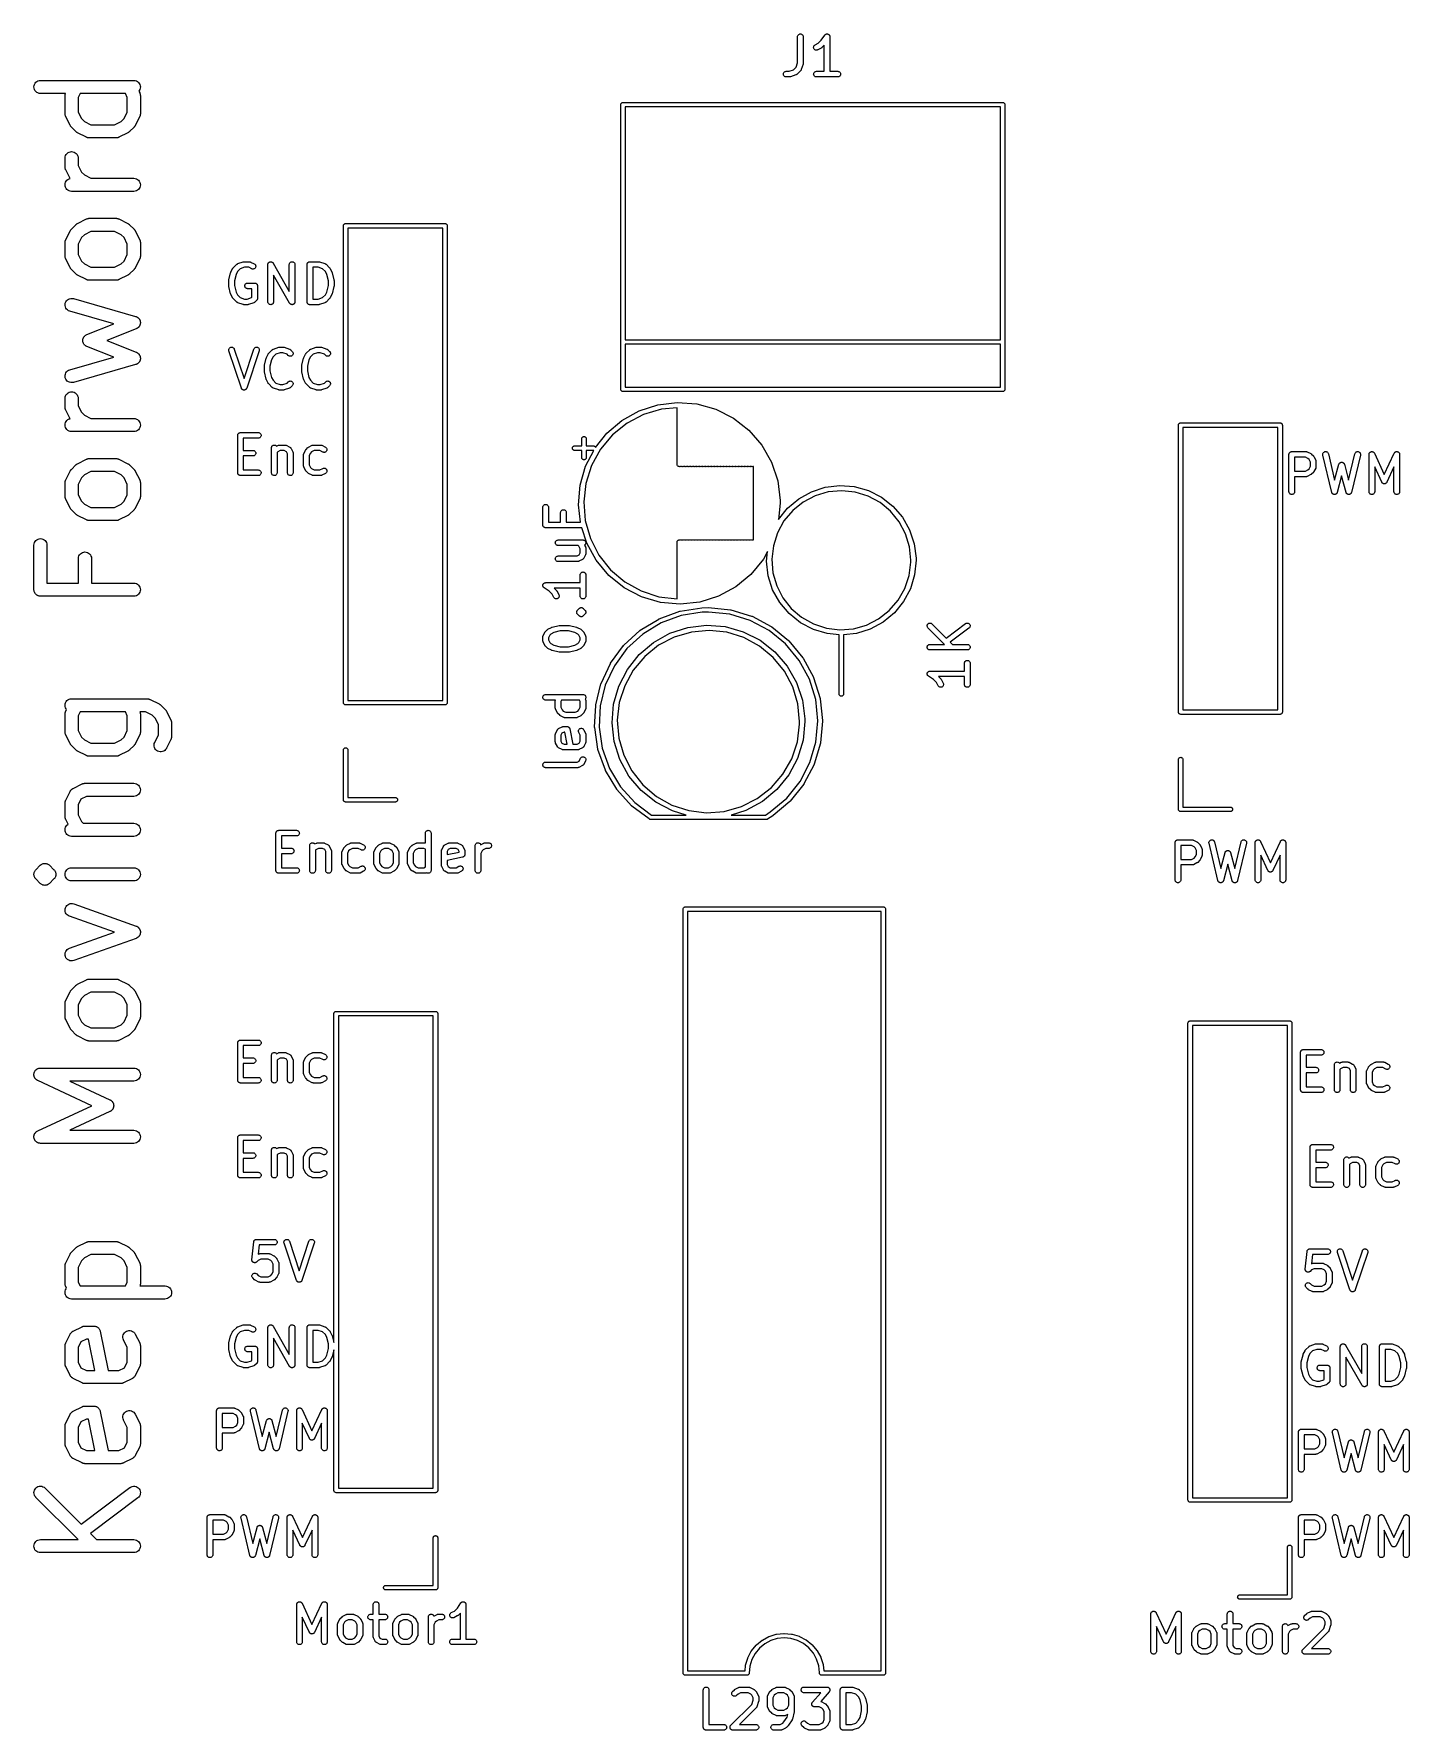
# Model space of a CAD drawing. Extents: x 83.3 to 120.1, y -110.8 to -65.4.
import ezdxf

# ---------------------------------------------------------------- set-up
doc = ezdxf.new("R2010")
doc.units = 0
doc.header["$MEASUREMENT"] = 0
doc.layers.add('BLACK', color=7, linetype='CONTINUOUS')

msp = doc.modelspace()

# ---------------------------------------------------------------- linework, layer by layer
at = {"layer": 'BLACK', "linetype": 'CONTINUOUS'}
for p, q in [((103.732, -65.4913), (103.733, -65.4768)), ((103.732, -65.4924), (103.732, -65.4913)), ((103.732, -66.1945), (103.732, -65.4924)), ((103.733, -65.4768), (103.738, -65.4628)), ((103.738, -65.4628), (103.745, -65.45)), ((103.745, -65.45), (103.754, -65.4388)), ((103.754, -65.4388), (103.766, -65.4296)), ((103.766, -65.4296), (103.779, -65.4228)), ((103.779, -65.4228), (103.793, -65.4187)), ((103.793, -65.4187), (103.807, -65.4174)), ((103.807, -65.4174), (103.822, -65.4189)), ((103.822, -65.4189), (103.836, -65.4232)), ((103.836, -65.4232), (103.849, -65.4302)), ((103.849, -65.4302), (103.86, -65.4395)), ((103.86, -65.4395), (103.869, -65.4509)), ((103.869, -65.4509), (103.876, -65.4638)), ((103.876, -65.4638), (103.88, -65.4778)), ((103.88, -65.4778), (103.882, -65.4924)), ((103.882, -65.4924), (103.882, -66.2067)), ((104.16, -65.783), (104.161, -65.7684)), ((104.163, -65.7975), (104.16, -65.783)), ((104.161, -65.7684), (104.164, -65.7541)), ((104.168, -65.8112), (104.163, -65.7975)), ((104.164, -65.7541), (104.17, -65.7408)), ((104.176, -65.8236), (104.168, -65.8112)), ((104.17, -65.7408), (104.179, -65.7289)), ((104.179, -65.7289), (104.189, -65.7188)), ((104.189, -65.7188), (104.202, -65.711)), ((104.202, -65.711), (104.286, -65.6688)), ((104.364, -65.7976), (104.269, -65.8452)), ((104.286, -65.6688), (104.367, -65.5875)), ((104.368, -65.7953), (104.364, -65.7976)), ((104.367, -65.5875), (104.459, -65.4508)), ((104.371, -65.7934), (104.368, -65.7953)), ((104.374, -65.7914), (104.371, -65.7934)), ((104.376, -65.7898), (104.374, -65.7914)), ((104.379, -65.7869), (104.376, -65.7898)), ((104.383, -65.7842), (104.379, -65.7869)), ((104.384, -65.7835), (104.383, -65.7842)), ((104.446, -65.7211), (104.384, -65.7835)), ((104.446, -66.4174), (104.446, -65.7211)), ((104.459, -65.4499), (104.464, -65.4443)), ((104.459, -65.45), (104.459, -65.4499)), ((104.459, -65.4508), (104.459, -65.45)), ((104.459, -65.45), (104.459, -65.45)), ((104.459, -65.45), (104.459, -65.45)), ((104.464, -65.4443), (104.468, -65.4388)), ((104.468, -65.4388), (104.469, -65.4388)), ((104.469, -65.4387), (104.474, -65.434)), ((104.469, -65.4388), (104.469, -65.4387)), ((104.474, -65.434), (104.48, -65.4296)), ((104.48, -65.4296), (104.487, -65.426)), ((104.48, -65.4296), (104.48, -65.4296)), ((104.48, -65.4296), (104.48, -65.4296)), ((104.487, -65.426), (104.493, -65.4228)), ((104.493, -65.4228), (104.5, -65.4207)), ((104.493, -65.4228), (104.493, -65.4228)), ((104.493, -65.4228), (104.493, -65.4228)), ((104.5, -65.4207), (104.507, -65.4187)), ((104.507, -65.4187), (104.514, -65.418)), ((104.507, -65.4187), (104.507, -65.4187)), ((104.507, -65.4187), (104.507, -65.4187)), ((104.514, -65.418), (104.521, -65.4174)), ((104.521, -65.4174), (104.522, -65.4174)), ((104.522, -65.4174), (104.522, -65.4174)), ((104.522, -65.4174), (104.529, -65.4182)), ((104.529, -65.4182), (104.536, -65.4189)), ((104.536, -65.4189), (104.536, -65.4189)), ((104.536, -65.4189), (104.536, -65.4189)), ((104.536, -65.4189), (104.544, -65.4212)), ((104.544, -65.4212), (104.55, -65.4232)), ((104.55, -65.4232), (104.55, -65.4233)), ((104.55, -65.4233), (104.55, -65.4233)), ((104.55, -65.4233), (104.557, -65.4268)), ((104.557, -65.4268), (104.563, -65.4302)), ((104.563, -65.4302), (104.563, -65.4302)), ((104.563, -65.4302), (104.563, -65.4303)), ((104.563, -65.4303), (104.569, -65.4349)), ((104.569, -65.4349), (104.574, -65.4395)), ((104.574, -65.4395), (104.574, -65.4396)), ((104.574, -65.4396), (104.574, -65.4396)), ((104.574, -65.4396), (104.579, -65.4456)), ((104.579, -65.4456), (104.583, -65.4509)), ((104.583, -65.4509), (104.583, -65.4509)), ((104.583, -65.4509), (104.583, -65.451)), ((104.583, -65.451), (104.587, -65.4579)), ((104.587, -65.4579), (104.59, -65.4638)), ((104.59, -65.4638), (104.59, -65.4639)), ((104.59, -65.4639), (104.59, -65.4639)), ((104.59, -65.4639), (104.593, -65.4711)), ((104.593, -65.4711), (104.595, -65.4778)), ((104.595, -65.4778), (104.595, -65.4779)), ((104.595, -65.4779), (104.595, -65.4779)), ((104.595, -65.4779), (104.595, -65.4853)), ((104.595, -65.4853), (104.596, -65.4924)), ((104.596, -65.4924), (104.596, -66.4174)), ((103.693, -66.309), (103.732, -66.1945)), ((103.878, -66.2304), (103.83, -66.3732)), ((103.879, -66.2263), (103.878, -66.2304)), ((103.88, -66.2223), (103.879, -66.2263)), ((103.881, -66.2161), (103.88, -66.2192)), ((103.88, -66.2192), (103.88, -66.2223)), ((103.882, -66.2077), (103.881, -66.2119)), ((103.881, -66.2119), (103.881, -66.2161)), ((103.882, -66.2067), (103.882, -66.2077)), ((104.186, -65.8343), (104.176, -65.8236)), ((104.197, -65.8429), (104.186, -65.8343)), ((104.211, -65.849), (104.197, -65.8429)), ((104.225, -65.8524), (104.211, -65.849)), ((104.24, -65.853), (104.225, -65.8524)), ((104.254, -65.8507), (104.24, -65.853)), ((104.268, -65.8456), (104.254, -65.8507)), ((104.269, -65.8452), (104.268, -65.8456)), ((83.3219, -66.7383), (83.3436, -66.712)), ((83.3436, -66.712), (83.3701, -66.6904)), ((83.3701, -66.6904), (83.4003, -66.6744)), ((83.4003, -66.6744), (83.433, -66.6645)), ((83.433, -66.6645), (83.467, -66.6612)), ((83.467, -66.6612), (85.967, -66.6612)), ((85.967, -66.6612), (85.9694, -66.6612)), ((85.9694, -66.6612), (86.0033, -66.665)), ((86.0033, -66.665), (86.0359, -66.6753)), ((86.0359, -66.6753), (86.0658, -66.6918)), ((86.0658, -66.6918), (86.092, -66.7137)), ((86.092, -66.7137), (86.1134, -66.7404)), ((103.351, -66.4919), (103.352, -66.4773)), ((103.352, -66.5064), (103.351, -66.4919)), ((103.352, -66.4773), (103.357, -66.4633)), ((103.356, -66.5205), (103.352, -66.5064)), ((103.363, -66.5334), (103.356, -66.5205)), ((103.357, -66.4633), (103.364, -66.4504)), ((103.372, -66.5449), (103.363, -66.5334)), ((103.364, -66.4504), (103.373, -66.4392)), ((103.383, -66.5543), (103.372, -66.5449)), ((103.373, -66.4392), (103.384, -66.4299)), ((103.396, -66.5613), (103.383, -66.5543)), ((103.384, -66.4299), (103.397, -66.423)), ((103.41, -66.5657), (103.396, -66.5613)), ((103.397, -66.423), (103.411, -66.4188)), ((103.425, -66.5674), (103.41, -66.5657)), ((103.411, -66.4188), (103.426, -66.4174)), ((103.426, -66.5674), (103.425, -66.5674)), ((103.426, -66.4174), (103.509, -66.4174)), ((103.521, -66.5674), (103.426, -66.5674)), ((103.509, -66.4174), (103.623, -66.3792)), ((103.525, -66.567), (103.521, -66.5674)), ((103.529, -66.5669), (103.525, -66.567)), ((103.532, -66.5663), (103.529, -66.5669)), ((103.536, -66.566), (103.532, -66.5663)), ((103.54, -66.5647), (103.536, -66.566)), ((103.544, -66.5639), (103.54, -66.5647)), ((103.545, -66.5635), (103.544, -66.5639)), ((103.688, -66.5159), (103.545, -66.5635)), ((103.623, -66.3792), (103.693, -66.309)), ((103.69, -66.515), (103.688, -66.5159)), ((103.692, -66.5144), (103.69, -66.515)), ((103.696, -66.512), (103.692, -66.5144)), ((103.701, -66.51), (103.696, -66.512)), ((103.703, -66.5087), (103.701, -66.51)), ((103.705, -66.5077), (103.703, -66.5087)), ((103.709, -66.5045), (103.705, -66.5077)), ((103.713, -66.5015), (103.709, -66.5045)), ((103.714, -66.4999), (103.713, -66.5015)), ((103.716, -66.4985), (103.714, -66.4999)), ((103.717, -66.4978), (103.716, -66.4985)), ((103.812, -66.4026), (103.717, -66.4978)), ((103.813, -66.4009), (103.812, -66.4026)), ((103.815, -66.3994), (103.813, -66.4009)), ((103.818, -66.3952), (103.815, -66.3994)), ((103.821, -66.3912), (103.818, -66.3952)), ((103.822, -66.3893), (103.821, -66.3912)), ((103.824, -66.3875), (103.822, -66.3893)), ((103.826, -66.3829), (103.824, -66.3875)), ((103.828, -66.3783), (103.826, -66.3829)), ((103.829, -66.3762), (103.828, -66.3783)), ((103.83, -66.3742), (103.829, -66.3762)), ((103.83, -66.3732), (103.83, -66.3742)), ((104.16, -66.4919), (104.162, -66.4773)), ((104.162, -66.5064), (104.16, -66.4919)), ((104.162, -66.4773), (104.166, -66.4633)), ((104.166, -66.5205), (104.162, -66.5064)), ((104.166, -66.4633), (104.173, -66.4504)), ((104.172, -66.5334), (104.166, -66.5205)), ((104.182, -66.5449), (104.172, -66.5334)), ((104.173, -66.4504), (104.182, -66.4392)), ((104.182, -66.4392), (104.194, -66.4299)), ((104.193, -66.5543), (104.182, -66.5449)), ((104.206, -66.5613), (104.193, -66.5543)), ((104.194, -66.4299), (104.207, -66.423)), ((104.22, -66.5657), (104.206, -66.5613)), ((104.207, -66.423), (104.221, -66.4188)), ((104.234, -66.5674), (104.22, -66.5657)), ((104.221, -66.4188), (104.235, -66.4174)), ((104.235, -66.5674), (104.234, -66.5674)), ((104.235, -66.4174), (104.446, -66.4174)), ((104.807, -66.5674), (104.235, -66.5674)), ((104.596, -66.4174), (104.807, -66.4174)), ((104.807, -66.4174), (104.808, -66.4174)), ((104.821, -66.566), (104.807, -66.5674)), ((104.808, -66.4174), (104.822, -66.419)), ((104.835, -66.5617), (104.821, -66.566)), ((104.822, -66.419), (104.836, -66.4234)), ((104.848, -66.5548), (104.835, -66.5617)), ((104.836, -66.4234), (104.849, -66.4305)), ((104.86, -66.5456), (104.848, -66.5548)), ((104.849, -66.4305), (104.86, -66.4399)), ((104.86, -66.4399), (104.869, -66.4513)), ((104.869, -66.5343), (104.86, -66.5456)), ((104.869, -66.4513), (104.876, -66.4643)), ((104.876, -66.5214), (104.869, -66.5343)), ((104.876, -66.4643), (104.88, -66.4783)), ((104.88, -66.5075), (104.876, -66.5214)), ((104.88, -66.4783), (104.882, -66.4929)), ((104.882, -66.4929), (104.88, -66.5075)), ((83.292, -66.835), (83.2955, -66.801)), ((83.2951, -66.869), (83.292, -66.835)), ((83.3047, -66.9017), (83.2951, -66.869)), ((83.2955, -66.801), (83.3056, -66.7684)), ((83.3205, -66.932), (83.3047, -66.9017)), ((83.3056, -66.7684), (83.3219, -66.7383)), ((83.3419, -66.9586), (83.3205, -66.932)), ((83.3681, -66.9806), (83.3419, -66.9586)), ((83.398, -66.997), (83.3681, -66.9806)), ((83.4306, -67.0074), (83.398, -66.997)), ((83.4645, -67.0112), (83.4306, -67.0074)), ((83.467, -67.0112), (83.4645, -67.0112)), ((84.1376, -67.0112), (83.467, -67.0112)), ((84.1253, -67.0718), (84.1259, -67.0667)), ((84.1253, -67.0743), (84.1253, -67.0718)), ((84.1253, -67.5505), (84.1253, -67.0743)), ((84.1257, -67.0616), (84.1278, -67.0498)), ((84.1259, -67.0667), (84.1257, -67.0616)), ((84.1278, -67.0498), (84.1291, -67.0379)), ((84.1291, -67.0379), (84.1307, -67.033)), ((84.1307, -67.033), (84.1315, -67.0279)), ((84.1315, -67.0279), (84.1358, -67.0167)), ((84.1358, -67.0167), (84.1376, -67.0112)), ((84.5275, -67.0112), (84.4753, -67.1156)), ((84.4753, -67.1156), (84.4753, -67.5092)), ((85.7397, -67.0112), (84.5275, -67.0112)), ((85.792, -67.1156), (85.7397, -67.0112)), ((85.792, -67.5092), (85.792, -67.1156)), ((86.112, -66.934), (86.0999, -66.9488)), ((86.0999, -66.9488), (86.1235, -66.996)), ((86.1283, -66.904), (86.112, -66.934)), ((86.1134, -66.7404), (86.1292, -66.7706)), ((86.1235, -66.996), (86.1246, -66.9982)), ((86.1246, -66.9982), (86.1263, -67.003)), ((86.1263, -67.003), (86.1287, -67.0076)), ((86.1384, -66.8714), (86.1283, -66.904)), ((86.1287, -67.0076), (86.1322, -67.0191)), ((86.1292, -66.7706), (86.1389, -66.8034)), ((86.1322, -67.0191), (86.1363, -67.0303)), ((86.1363, -67.0303), (86.1371, -67.0354)), ((86.1371, -67.0354), (86.1386, -67.0403)), ((86.1419, -66.8374), (86.1384, -66.8714)), ((86.1386, -67.0403), (86.1398, -67.0522)), ((86.1389, -66.8034), (86.1419, -66.8374)), ((86.1398, -67.0522), (86.1417, -67.064)), ((86.1417, -67.064), (86.1414, -67.0692)), ((86.1414, -67.0692), (86.142, -67.0743)), ((86.142, -67.0743), (86.142, -67.5505)), ((84.1258, -67.5556), (84.1253, -67.5505)), ((84.1256, -67.5607), (84.1258, -67.5556)), ((84.1275, -67.5726), (84.1256, -67.5607)), ((84.1286, -67.5845), (84.1275, -67.5726)), ((84.1301, -67.5894), (84.1286, -67.5845)), ((84.1309, -67.5945), (84.1301, -67.5894)), ((84.135, -67.6057), (84.1309, -67.5945)), ((84.1385, -67.6172), (84.135, -67.6057)), ((84.1409, -67.6217), (84.1385, -67.6172)), ((84.1427, -67.6265), (84.1409, -67.6217)), ((84.1438, -67.6287), (84.1427, -67.6265)), ((84.2628, -67.8668), (84.1438, -67.6287)), ((84.4753, -67.5092), (84.5632, -67.6849)), ((85.7041, -67.6849), (85.792, -67.5092)), ((86.1235, -67.6287), (86.0044, -67.8668)), ((86.1253, -67.6239), (86.1235, -67.6287)), ((86.1278, -67.6194), (86.1253, -67.6239)), ((86.1314, -67.608), (86.1278, -67.6194)), ((86.1357, -67.5968), (86.1314, -67.608)), ((86.1366, -67.5918), (86.1357, -67.5968)), ((86.1381, -67.5869), (86.1366, -67.5918)), ((86.1395, -67.575), (86.1381, -67.5869)), ((86.1415, -67.5632), (86.1395, -67.575)), ((86.1419, -67.5529), (86.1414, -67.558)), ((86.1414, -67.558), (86.1415, -67.5632)), ((86.142, -67.5505), (86.1419, -67.5529)), ((98.9997, -67.31), (99.0009, -67.2982)), ((99, -67.3129), (98.9997, -67.31)), ((99, -73.657), (99, -67.3129)), ((99.0009, -67.2982), (99.0043, -67.2869)), ((99.0043, -67.2869), (99.0099, -67.2765)), ((99.0099, -67.2765), (99.0174, -67.2674)), ((99.0174, -67.2674), (99.0265, -67.2599)), ((99.0265, -67.2599), (99.0369, -67.2543)), ((99.0369, -67.2543), (99.0482, -67.2509)), ((99.0482, -67.2509), (99.0571, -67.25)), ((99.0571, -67.25), (99.06, -67.2497)), ((99.06, -67.2497), (99.0629, -67.25)), ((99.0629, -67.25), (109.217, -67.25)), ((99.12, -67.37), (99.12, -73.6)), ((109.16, -67.37), (99.12, -67.37)), ((109.16, -73.6), (109.16, -67.37)), ((109.217, -67.25), (109.22, -67.2497)), ((109.22, -67.2497), (109.223, -67.25)), ((109.223, -67.25), (109.232, -67.2509)), ((109.232, -67.2509), (109.243, -67.2543)), ((109.243, -67.2543), (109.253, -67.2599)), ((109.253, -67.2599), (109.263, -67.2674)), ((109.263, -67.2674), (109.27, -67.2765)), ((109.27, -67.2765), (109.276, -67.2869)), ((109.276, -67.2869), (109.279, -67.2982)), ((109.279, -67.2982), (109.28, -67.31)), ((109.28, -67.31), (109.28, -67.3129)), ((109.28, -67.3129), (109.28, -73.6571)), ((84.268, -67.8751), (84.2628, -67.8668)), ((84.2726, -67.8839), (84.268, -67.8751)), ((84.2771, -67.8896), (84.2726, -67.8839)), ((84.281, -67.8957), (84.2771, -67.8896)), ((84.2877, -67.9029), (84.281, -67.8957)), ((84.2939, -67.9106), (84.2877, -67.9029)), ((84.2956, -67.9123), (84.2939, -67.9106)), ((84.4146, -68.0314), (84.2956, -67.9123)), ((84.4222, -68.0376), (84.4146, -68.0314)), ((84.4293, -68.0445), (84.4222, -68.0376)), ((84.4354, -68.0484), (84.4293, -68.0445)), ((84.441, -68.053), (84.4354, -68.0484)), ((84.4497, -68.0577), (84.441, -68.053)), ((84.4579, -68.063), (84.4497, -68.0577)), ((84.4601, -68.0641), (84.4579, -68.063)), ((84.6982, -68.1832), (84.4601, -68.0641)), ((84.5632, -67.6849), (84.642, -67.7638)), ((84.642, -67.7638), (84.8178, -67.8517)), ((84.8178, -67.8517), (85.4494, -67.8517)), ((85.4494, -67.8517), (85.6252, -67.7638)), ((85.8071, -68.0641), (85.569, -68.1832)), ((85.6252, -67.7638), (85.7041, -67.6849)), ((85.8154, -68.0589), (85.8071, -68.0641)), ((85.8242, -68.0544), (85.8154, -68.0589)), ((85.8299, -68.0498), (85.8242, -68.0544)), ((85.836, -68.046), (85.8299, -68.0498)), ((85.8432, -68.0392), (85.836, -68.046)), ((85.8509, -68.0331), (85.8432, -68.0392)), ((85.8526, -68.0314), (85.8509, -68.0331)), ((85.9716, -67.9123), (85.8526, -68.0314)), ((85.9779, -67.9047), (85.9716, -67.9123)), ((85.9847, -67.8977), (85.9779, -67.9047)), ((85.9887, -67.8916), (85.9847, -67.8977)), ((85.9933, -67.8859), (85.9887, -67.8916)), ((85.998, -67.8773), (85.9933, -67.8859)), ((86.0033, -67.869), (85.998, -67.8773)), ((86.0044, -67.8668), (86.0033, -67.869)), ((84.703, -68.185), (84.6982, -68.1832)), ((84.7075, -68.1875), (84.703, -68.185)), ((84.7189, -68.1911), (84.7075, -68.1875)), ((84.7301, -68.1954), (84.7189, -68.1911)), ((84.7352, -68.1963), (84.7301, -68.1954)), ((84.7401, -68.1978), (84.7352, -68.1963)), ((84.752, -68.1992), (84.7401, -68.1978)), ((84.7638, -68.2012), (84.752, -68.1992)), ((84.7689, -68.2011), (84.7638, -68.2012)), ((84.774, -68.2016), (84.7689, -68.2011)), ((84.7765, -68.2017), (84.774, -68.2016)), ((85.4908, -68.2017), (84.7765, -68.2017)), ((85.4959, -68.2012), (85.4908, -68.2017)), ((85.501, -68.2014), (85.4959, -68.2012)), ((85.5129, -68.1995), (85.501, -68.2014)), ((85.5248, -68.1983), (85.5129, -68.1995)), ((85.5297, -68.1968), (85.5248, -68.1983)), ((85.5348, -68.196), (85.5297, -68.1968)), ((85.546, -68.1919), (85.5348, -68.196)), ((85.5574, -68.1885), (85.546, -68.1919)), ((85.562, -68.186), (85.5574, -68.1885)), ((85.5668, -68.1843), (85.562, -68.186)), ((85.569, -68.1832), (85.5668, -68.1843)), ((84.1253, -68.7385), (84.1291, -68.7046)), ((84.1253, -68.741), (84.1253, -68.7385)), ((84.1253, -68.979), (84.1253, -68.741)), ((84.1258, -68.9842), (84.1253, -68.979)), ((84.1256, -68.9893), (84.1258, -68.9842)), ((84.1275, -69.0011), (84.1256, -68.9893)), ((84.1291, -68.7046), (84.1394, -68.672)), ((84.1394, -68.672), (84.1559, -68.6421)), ((84.1559, -68.6421), (84.1778, -68.6159)), ((84.1778, -68.6159), (84.2045, -68.5945)), ((84.2045, -68.5945), (84.2347, -68.5787)), ((84.2347, -68.5787), (84.2675, -68.5691)), ((84.2675, -68.5691), (84.3015, -68.566)), ((84.3015, -68.566), (84.3355, -68.5695)), ((84.3355, -68.5695), (84.3681, -68.5796)), ((84.3681, -68.5796), (84.3981, -68.5959)), ((84.3981, -68.5959), (84.4245, -68.6176)), ((84.4245, -68.6176), (84.446, -68.6441)), ((84.446, -68.6441), (84.4621, -68.6743)), ((84.4621, -68.6743), (84.472, -68.707)), ((84.472, -68.707), (84.4753, -68.741)), ((84.4753, -68.741), (84.4753, -68.9377)), ((84.4753, -68.9377), (84.5632, -69.1135)), ((84.1253, -69.454), (84.1289, -69.42)), ((84.1286, -69.013), (84.1275, -69.0011)), ((84.1301, -69.018), (84.1286, -69.013)), ((84.1289, -69.42), (84.139, -69.3874)), ((84.1309, -69.0231), (84.1301, -69.018)), ((84.135, -69.0343), (84.1309, -69.0231)), ((84.1385, -69.0457), (84.135, -69.0343)), ((84.1409, -69.0503), (84.1385, -69.0457)), ((84.139, -69.3874), (84.1552, -69.3574)), ((84.1427, -69.0551), (84.1409, -69.0503)), ((84.1438, -69.0573), (84.1427, -69.0551)), ((84.2581, -69.286), (84.1438, -69.0573)), ((84.1552, -69.3574), (84.177, -69.3311)), ((84.177, -69.3311), (84.2034, -69.3095)), ((84.2034, -69.3095), (84.2336, -69.2934)), ((84.2336, -69.2934), (84.2581, -69.286)), ((84.5632, -69.1135), (84.642, -69.1924)), ((84.642, -69.1924), (84.8178, -69.2802)), ((84.8178, -69.2802), (85.967, -69.2802)), ((85.967, -69.2802), (85.9694, -69.2803)), ((85.9694, -69.2803), (86.0033, -69.2841)), ((86.0033, -69.2841), (86.0359, -69.2944)), ((86.0359, -69.2944), (86.0658, -69.3108)), ((86.0658, -69.3108), (86.092, -69.3328)), ((86.092, -69.3328), (86.1134, -69.3594)), ((86.1134, -69.3594), (86.1292, -69.3897)), ((86.1292, -69.3897), (86.1389, -69.4224)), ((86.1389, -69.4224), (86.1419, -69.4565)), ((84.1284, -69.488), (84.1253, -69.454)), ((84.138, -69.5208), (84.1284, -69.488)), ((84.1539, -69.5511), (84.138, -69.5208)), ((84.1753, -69.5777), (84.1539, -69.5511)), ((84.2014, -69.5996), (84.1753, -69.5777)), ((84.2313, -69.6161), (84.2014, -69.5996)), ((84.2639, -69.6264), (84.2313, -69.6161)), ((84.2978, -69.6302), (84.2639, -69.6264)), ((84.3003, -69.6302), (84.2978, -69.6302)), ((85.967, -69.6302), (84.3003, -69.6302)), ((86.0009, -69.6269), (85.967, -69.6302)), ((86.0336, -69.617), (86.0009, -69.6269)), ((86.0638, -69.601), (86.0336, -69.617)), ((86.0903, -69.5794), (86.0638, -69.601)), ((86.112, -69.5531), (86.0903, -69.5794)), ((86.1283, -69.5231), (86.112, -69.5531)), ((86.1384, -69.4904), (86.1283, -69.5231)), ((86.1419, -69.4565), (86.1384, -69.4904)), ((84.7425, -70.355), (84.7544, -70.3538)), ((84.7544, -70.3538), (84.7662, -70.352)), ((84.7662, -70.352), (84.7713, -70.3522)), ((84.7713, -70.3522), (84.7765, -70.3517)), ((84.7765, -70.3517), (85.4908, -70.3517)), ((85.4908, -70.3517), (85.4932, -70.3517)), ((85.4932, -70.3517), (85.4983, -70.3523)), ((85.4983, -70.3523), (85.5035, -70.3521)), ((85.5035, -70.3521), (85.5153, -70.3542)), ((84.1438, -70.9246), (84.2628, -70.6865)), ((84.2628, -70.6865), (84.2639, -70.6843)), ((84.2639, -70.6843), (84.2693, -70.6761)), ((84.2693, -70.6761), (84.2739, -70.6674)), ((84.2739, -70.6674), (84.2785, -70.6618)), ((84.2785, -70.6618), (84.2825, -70.6557)), ((84.2825, -70.6557), (84.2893, -70.6486)), ((84.2893, -70.6486), (84.2956, -70.641)), ((84.2956, -70.641), (84.4146, -70.522)), ((84.4146, -70.522), (84.4164, -70.5203)), ((84.4164, -70.5203), (84.4241, -70.5141)), ((84.4241, -70.5141), (84.4312, -70.5074)), ((84.4312, -70.5074), (84.4374, -70.5035)), ((84.4374, -70.5035), (84.4431, -70.4989)), ((84.4431, -70.4989), (84.4518, -70.4944)), ((84.4518, -70.4944), (84.4601, -70.4892)), ((84.4601, -70.4892), (84.6982, -70.3701)), ((84.642, -70.7895), (84.5632, -70.8684)), ((84.8178, -70.7017), (84.642, -70.7895)), ((84.6982, -70.3701), (84.7004, -70.3691)), ((84.7004, -70.3691), (84.7052, -70.3673)), ((84.7052, -70.3673), (84.7098, -70.3649)), ((84.7098, -70.3649), (84.7212, -70.3614)), ((84.7212, -70.3614), (84.7325, -70.3573)), ((84.7325, -70.3573), (84.7376, -70.3565)), ((84.7376, -70.3565), (84.7425, -70.355)), ((85.4494, -70.7017), (84.8178, -70.7017)), ((85.6252, -70.7895), (85.4494, -70.7017)), ((85.5153, -70.3542), (85.5271, -70.3555)), ((85.5271, -70.3555), (85.5321, -70.357)), ((85.5321, -70.357), (85.5371, -70.3579)), ((85.5371, -70.3579), (85.5483, -70.3622)), ((85.5483, -70.3622), (85.5597, -70.3658)), ((85.5597, -70.3658), (85.5642, -70.3683)), ((85.5642, -70.3683), (85.569, -70.3701)), ((85.569, -70.3701), (85.8071, -70.4892)), ((85.7041, -70.8684), (85.6252, -70.7895)), ((85.8071, -70.4892), (85.8093, -70.4903)), ((85.8093, -70.4903), (85.8175, -70.4956)), ((85.8175, -70.4956), (85.8262, -70.5003)), ((85.8262, -70.5003), (85.8318, -70.5049)), ((85.8318, -70.5049), (85.838, -70.5089)), ((85.838, -70.5089), (85.845, -70.5157)), ((85.845, -70.5157), (85.8526, -70.522)), ((85.8526, -70.522), (85.9716, -70.641)), ((85.9716, -70.641), (85.9734, -70.6428)), ((85.9734, -70.6428), (85.9795, -70.6504)), ((85.9795, -70.6504), (85.9862, -70.6576)), ((85.9862, -70.6576), (85.9901, -70.6637)), ((85.9901, -70.6637), (85.9947, -70.6694)), ((85.9947, -70.6694), (85.9992, -70.6782)), ((85.9992, -70.6782), (86.0044, -70.6865)), ((86.0044, -70.6865), (86.1235, -70.9246)), ((91.5737, -70.552), (91.5749, -70.5402)), ((91.574, -70.555), (91.5737, -70.552)), ((91.574, -83.3091), (91.574, -70.555)), ((91.5749, -70.5402), (91.5783, -70.5289)), ((91.5783, -70.5289), (91.5839, -70.5185)), ((91.5839, -70.5185), (91.5914, -70.5094)), ((91.5914, -70.5094), (91.6005, -70.5019)), ((91.6005, -70.5019), (91.6109, -70.4963)), ((91.6109, -70.4963), (91.6222, -70.4929)), ((91.6222, -70.4929), (91.6311, -70.492)), ((91.6311, -70.492), (91.634, -70.4917)), ((91.6311, -70.492), (91.6311, -70.492)), ((91.634, -70.4917), (91.6369, -70.492)), ((91.6369, -70.492), (94.2911, -70.492)), ((91.694, -70.612), (91.694, -83.252)), ((94.234, -70.612), (91.694, -70.612)), ((94.234, -83.252), (94.234, -70.612)), ((94.2911, -70.492), (94.294, -70.4917)), ((94.294, -70.4917), (94.2969, -70.492)), ((94.2969, -70.492), (94.3058, -70.4929)), ((94.3058, -70.4929), (94.3171, -70.4963)), ((94.3171, -70.4963), (94.3275, -70.5019)), ((94.3275, -70.5019), (94.3366, -70.5094)), ((94.3366, -70.5094), (94.3441, -70.5185)), ((94.3441, -70.5185), (94.3497, -70.5289)), ((94.3497, -70.5289), (94.3531, -70.5402)), ((94.3531, -70.5402), (94.3543, -70.552)), ((94.3543, -70.552), (94.354, -70.5549)), ((94.354, -70.5549), (94.354, -83.3091)), ((84.1253, -71.0004), (84.1259, -70.9953)), ((84.1253, -71.0029), (84.1253, -71.0004)), ((84.1253, -71.36), (84.1253, -71.0029)), ((84.1257, -70.9901), (84.1278, -70.9784)), ((84.1259, -70.9953), (84.1257, -70.9901)), ((84.1278, -70.9784), (84.1291, -70.9665)), ((84.1291, -70.9665), (84.1307, -70.9616)), ((84.1307, -70.9616), (84.1315, -70.9565)), ((84.1315, -70.9565), (84.1358, -70.9453)), ((84.1358, -70.9453), (84.1394, -70.9339)), ((84.1394, -70.9339), (84.1419, -70.9294)), ((84.1419, -70.9294), (84.1438, -70.9246)), ((84.5632, -70.8684), (84.4753, -71.0442)), ((84.4753, -71.0442), (84.4753, -71.3187)), ((85.792, -71.0442), (85.7041, -70.8684)), ((85.792, -71.3187), (85.792, -71.0442)), ((86.1235, -70.9246), (86.1246, -70.9268)), ((86.1246, -70.9268), (86.1263, -70.9316)), ((86.1263, -70.9316), (86.1287, -70.9362)), ((86.1287, -70.9362), (86.1322, -70.9476)), ((86.1322, -70.9476), (86.1363, -70.9588)), ((86.1363, -70.9588), (86.1371, -70.9639)), ((86.1371, -70.9639), (86.1386, -70.9689)), ((86.1386, -70.9689), (86.1398, -70.9808)), ((86.1398, -70.9808), (86.1416, -70.9926)), ((86.1416, -70.9926), (86.1414, -70.9977)), ((86.1414, -70.9977), (86.142, -71.0029)), ((86.142, -71.0029), (86.142, -71.36)), ((84.1258, -71.3651), (84.1253, -71.36)), ((84.1256, -71.3703), (84.1258, -71.3651)), ((84.1275, -71.3821), (84.1256, -71.3703)), ((84.1286, -71.394), (84.1275, -71.3821)), ((84.1301, -71.3989), (84.1286, -71.394)), ((84.1309, -71.404), (84.1301, -71.3989)), ((84.135, -71.4152), (84.1309, -71.404)), ((84.1385, -71.4267), (84.135, -71.4152)), ((84.1409, -71.4312), (84.1385, -71.4267)), ((84.1427, -71.4361), (84.1409, -71.4312)), ((84.1438, -71.4383), (84.1427, -71.4361)), ((84.2628, -71.6764), (84.1438, -71.4383)), ((84.268, -71.6847), (84.2628, -71.6764)), ((84.2726, -71.6934), (84.268, -71.6847)), ((84.2771, -71.6991), (84.2726, -71.6934)), ((84.281, -71.7053), (84.2771, -71.6991)), ((84.2877, -71.7124), (84.281, -71.7053)), ((84.2939, -71.7201), (84.2877, -71.7124)), ((84.4753, -71.3187), (84.5632, -71.4944)), ((84.5632, -71.4944), (84.642, -71.5733)), ((84.642, -71.5733), (84.8178, -71.6612)), ((84.8178, -71.6612), (85.4494, -71.6612)), ((85.4494, -71.6612), (85.6252, -71.5733)), ((85.6252, -71.5733), (85.7041, -71.4944)), ((85.7041, -71.4944), (85.792, -71.3187)), ((85.9779, -71.7142), (85.9716, -71.7218)), ((85.9847, -71.7072), (85.9779, -71.7142)), ((85.9887, -71.7011), (85.9847, -71.7072)), ((85.9933, -71.6954), (85.9887, -71.7011)), ((85.998, -71.6868), (85.9933, -71.6954)), ((86.0033, -71.6785), (85.998, -71.6868)), ((86.0044, -71.6764), (86.0033, -71.6785)), ((86.1235, -71.4383), (86.0044, -71.6764)), ((86.1253, -71.4335), (86.1235, -71.4383)), ((86.1278, -71.4289), (86.1253, -71.4335)), ((86.1314, -71.4175), (86.1278, -71.4289)), ((86.1357, -71.4064), (86.1314, -71.4175)), ((86.1366, -71.4013), (86.1357, -71.4064)), ((86.1381, -71.3964), (86.1366, -71.4013)), ((86.1395, -71.3845), (86.1381, -71.3964)), ((86.1415, -71.3727), (86.1395, -71.3845)), ((86.1419, -71.3624), (86.1414, -71.3676)), ((86.1414, -71.3676), (86.1415, -71.3727)), ((86.142, -71.36), (86.1419, -71.3624)), ((88.5632, -71.7929), (88.6108, -71.6977)), ((88.6108, -71.6977), (88.6113, -71.6968)), ((88.6113, -71.6968), (88.6136, -71.6932)), ((88.6136, -71.6932), (88.6156, -71.6895)), ((88.6156, -71.6895), (88.6176, -71.6871)), ((88.6176, -71.6871), (88.6193, -71.6845)), ((88.6193, -71.6845), (88.6222, -71.6815)), ((88.6222, -71.6815), (88.6249, -71.6782)), ((88.6249, -71.6782), (88.7201, -71.583)), ((88.7201, -71.583), (88.7209, -71.5822)), ((88.7209, -71.5822), (88.7226, -71.5809)), ((88.7226, -71.5809), (88.7241, -71.5793)), ((88.7241, -71.5793), (88.7283, -71.5763)), ((88.7283, -71.5763), (88.7323, -71.5731)), ((88.7323, -71.5731), (88.7342, -71.5721)), ((88.7342, -71.5721), (88.7361, -71.5708)), ((88.7361, -71.5708), (88.7407, -71.5687)), ((88.8137, -71.7016), (88.7395, -71.7757)), ((88.7407, -71.5687), (88.7453, -71.5664)), ((88.7453, -71.5664), (88.7474, -71.5657)), ((88.7474, -71.5657), (88.7494, -71.5648)), ((88.7494, -71.5648), (88.8923, -71.5172)), ((88.9282, -71.6634), (88.8137, -71.7016)), ((88.8923, -71.5172), (88.8933, -71.5169)), ((88.8933, -71.5169), (88.8974, -71.516)), ((88.8974, -71.516), (88.9014, -71.5148)), ((88.9014, -71.5148), (88.9045, -71.5145)), ((88.9045, -71.5145), (88.9076, -71.5139)), ((88.9076, -71.5139), (88.9118, -71.5138)), ((88.9118, -71.5138), (88.916, -71.5134)), ((88.916, -71.5134), (89.0589, -71.5134)), ((89.0412, -71.6634), (88.9282, -71.6634)), ((89.1206, -71.7031), (89.0412, -71.6634)), ((89.0589, -71.5134), (89.0599, -71.5134)), ((89.0599, -71.5134), (89.0621, -71.5136)), ((89.0621, -71.5136), (89.0643, -71.5136)), ((89.0643, -71.5136), (89.0694, -71.5144)), ((89.0694, -71.5144), (89.0744, -71.515)), ((89.0744, -71.515), (89.0765, -71.5157)), ((89.0765, -71.5157), (89.0787, -71.5161)), ((89.0787, -71.5161), (89.0835, -71.5179)), ((89.0835, -71.5179), (89.0884, -71.5194)), ((89.0884, -71.5194), (89.0903, -71.5205)), ((89.0903, -71.5205), (89.0924, -71.5213)), ((89.0924, -71.5213), (89.1876, -71.5689)), ((89.1342, -71.7083), (89.1206, -71.7031)), ((89.1486, -71.7108), (89.1342, -71.7083)), ((89.1633, -71.7104), (89.1486, -71.7108)), ((89.1776, -71.7072), (89.1633, -71.7104)), ((89.191, -71.7013), (89.1776, -71.7072)), ((89.1876, -71.5689), (89.1886, -71.5694)), ((89.1886, -71.5694), (89.2009, -71.5774)), ((89.2029, -71.6929), (89.191, -71.7013)), ((89.2009, -71.5774), (89.2114, -71.5876)), ((89.2131, -71.6823), (89.2029, -71.6929)), ((89.2114, -71.5876), (89.2197, -71.5996)), ((89.2209, -71.67), (89.2131, -71.6823)), ((89.2197, -71.5996), (89.2255, -71.613)), ((89.2263, -71.6564), (89.2209, -71.67)), ((89.2255, -71.613), (89.2286, -71.6273)), ((89.2289, -71.642), (89.2263, -71.6564)), ((89.2286, -71.6273), (89.2289, -71.642)), ((89.5553, -71.5873), (89.5556, -71.5848)), ((89.5553, -71.5884), (89.5553, -71.5873)), ((89.5553, -72.5884), (89.5553, -71.5884)), ((89.5555, -71.5823), (89.5564, -71.5776)), ((89.5556, -71.5848), (89.5555, -71.5823)), ((89.5564, -71.5776), (89.5569, -71.5728)), ((89.5569, -71.5728), (89.5577, -71.5704)), ((89.5577, -71.5704), (89.5581, -71.5679)), ((89.5581, -71.5679), (89.5599, -71.5634)), ((89.5599, -71.5634), (89.5613, -71.5588)), ((89.5613, -71.5588), (89.5626, -71.5566)), ((89.5626, -71.5566), (89.5635, -71.5543)), ((89.5635, -71.5543), (89.5661, -71.5502)), ((89.5661, -71.5502), (89.5684, -71.546)), ((89.5684, -71.546), (89.57, -71.5441)), ((89.57, -71.5441), (89.5714, -71.5419)), ((89.5714, -71.5419), (89.5747, -71.5385)), ((89.5747, -71.5385), (89.5778, -71.5348)), ((89.5778, -71.5348), (89.5798, -71.5332)), ((89.5798, -71.5332), (89.5815, -71.5314)), ((89.5815, -71.5314), (89.5855, -71.5286)), ((89.5855, -71.5286), (89.5892, -71.5256)), ((89.5892, -71.5256), (89.5915, -71.5245)), ((89.5915, -71.5245), (89.5935, -71.523)), ((89.5935, -71.523), (89.5979, -71.5211)), ((89.5979, -71.5211), (89.6022, -71.5188)), ((89.6022, -71.5188), (89.6046, -71.5181)), ((89.6046, -71.5181), (89.6069, -71.5171)), ((89.6069, -71.5171), (89.6116, -71.5161)), ((89.6116, -71.5161), (89.6162, -71.5147)), ((89.6162, -71.5147), (89.6188, -71.5145)), ((89.6188, -71.5145), (89.6212, -71.5139)), ((89.6212, -71.5139), (89.626, -71.5138)), ((89.626, -71.5138), (89.6308, -71.5134)), ((89.6308, -71.5134), (89.6333, -71.5136)), ((89.6333, -71.5136), (89.6358, -71.5136)), ((89.6358, -71.5136), (89.6406, -71.5144)), ((89.6406, -71.5144), (89.6454, -71.5149)), ((89.6454, -71.5149), (89.6478, -71.5157)), ((89.6478, -71.5157), (89.6503, -71.5161)), ((89.6503, -71.5161), (89.6548, -71.5178)), ((89.6548, -71.5178), (89.6593, -71.5192)), ((89.6593, -71.5192), (89.6616, -71.5204)), ((89.6616, -71.5204), (89.6639, -71.5214)), ((89.6639, -71.5214), (89.668, -71.5239)), ((89.668, -71.5239), (89.6722, -71.5262)), ((89.6722, -71.5262), (89.6742, -71.5278)), ((89.6742, -71.5278), (89.6763, -71.5292)), ((89.6763, -71.5292), (89.6798, -71.5325)), ((89.6798, -71.5325), (89.6835, -71.5355)), ((89.6835, -71.5355), (89.6851, -71.5375)), ((89.6851, -71.5375), (89.6869, -71.5392)), ((89.6869, -71.5392), (89.6897, -71.5432)), ((89.6897, -71.5432), (89.6928, -71.5469)), ((89.6928, -71.5469), (89.6939, -71.5491)), ((89.6939, -71.5491), (89.6954, -71.5512)), ((89.6954, -71.5512), (90.1267, -72.306)), ((90.1267, -71.5873), (90.1284, -71.5728)), ((90.1267, -71.5884), (90.1267, -71.5873)), ((90.1267, -72.306), (90.1267, -71.5884)), ((90.1284, -71.5728), (90.1328, -71.5588)), ((90.1328, -71.5588), (90.1398, -71.546)), ((90.1398, -71.546), (90.1492, -71.5348)), ((90.1492, -71.5348), (90.1606, -71.5256)), ((90.1606, -71.5256), (90.1736, -71.5188)), ((90.1736, -71.5188), (90.1877, -71.5147)), ((90.1877, -71.5147), (90.2022, -71.5134)), ((90.2022, -71.5134), (90.2168, -71.5149)), ((90.2168, -71.5149), (90.2308, -71.5192)), ((90.2308, -71.5192), (90.2437, -71.5262)), ((90.2437, -71.5262), (90.2549, -71.5355)), ((90.2549, -71.5355), (90.2642, -71.5469)), ((90.2642, -71.5469), (90.2711, -71.5598)), ((90.2711, -71.5598), (90.2753, -71.5738)), ((90.2753, -71.5738), (90.2767, -71.5884)), ((90.2767, -71.5884), (90.2767, -72.5884)), ((90.6029, -71.5873), (90.6037, -71.5803)), ((90.6029, -71.5878), (90.6029, -71.5873)), ((90.6029, -71.5879), (90.6029, -71.5878)), ((90.6029, -71.5884), (90.6029, -71.5879)), ((90.6029, -71.5879), (90.6029, -71.5879)), ((90.6029, -72.5884), (90.6029, -71.5884)), ((90.6037, -71.5803), (90.6044, -71.5733)), ((90.6044, -71.5733), (90.6045, -71.573)), ((90.6045, -71.5728), (90.6067, -71.5661)), ((90.6045, -71.573), (90.6045, -71.5728)), ((90.6067, -71.5661), (90.6088, -71.5593)), ((90.6088, -71.5593), (90.6089, -71.5591)), ((90.6089, -71.5591), (90.609, -71.5588)), ((90.609, -71.5588), (90.6124, -71.5526)), ((90.6124, -71.5526), (90.6157, -71.5464)), ((90.6157, -71.5464), (90.6159, -71.5462)), ((90.6159, -71.5462), (90.616, -71.546)), ((90.616, -71.546), (90.6206, -71.5406)), ((90.6206, -71.5406), (90.6251, -71.5352)), ((90.6251, -71.5352), (90.6253, -71.535)), ((90.6253, -71.535), (90.6254, -71.5348)), ((90.6254, -71.5348), (90.6309, -71.5304)), ((90.6309, -71.5304), (90.6364, -71.5259)), ((90.6364, -71.5259), (90.6366, -71.5258)), ((90.6366, -71.5258), (90.6368, -71.5256)), ((90.6368, -71.5256), (90.6431, -71.5224)), ((90.6431, -71.5224), (90.6493, -71.519)), ((90.6493, -71.519), (90.6496, -71.519)), ((90.6496, -71.519), (90.6498, -71.5188)), ((90.6498, -71.5188), (90.6566, -71.5168)), ((90.6566, -71.5168), (90.6633, -71.5148)), ((90.6633, -71.5148), (90.6636, -71.5148)), ((90.6636, -71.5148), (90.6638, -71.5147)), ((90.6638, -71.5147), (90.6709, -71.5141)), ((90.6709, -71.5141), (90.6779, -71.5134)), ((90.6779, -71.5134), (90.916, -71.5134)), ((90.7529, -71.6634), (90.7529, -72.5134)), ((90.9038, -71.6634), (90.7529, -71.6634)), ((91.0183, -71.7016), (90.9038, -71.6634)), ((90.916, -71.5134), (90.917, -71.5134)), ((90.917, -71.5134), (90.9212, -71.5139)), ((90.9212, -71.5139), (90.9254, -71.514)), ((90.9254, -71.514), (90.9285, -71.5147)), ((90.9285, -71.5147), (90.9316, -71.515)), ((90.9316, -71.515), (90.9356, -71.5163)), ((90.9356, -71.5163), (90.9397, -71.5172)), ((90.9397, -71.5172), (91.0826, -71.5648)), ((91.0925, -71.7757), (91.0183, -71.7016)), ((91.0826, -71.5648), (91.0836, -71.5652)), ((91.0836, -71.5652), (91.0856, -71.5661)), ((91.0856, -71.5661), (91.0877, -71.5668)), ((91.0877, -71.5668), (91.0922, -71.5692)), ((91.0922, -71.5692), (91.0968, -71.5713)), ((91.0968, -71.5713), (91.0986, -71.5726)), ((91.0986, -71.5726), (91.1006, -71.5737)), ((91.1006, -71.5737), (91.1045, -71.5769)), ((91.1045, -71.5769), (91.1087, -71.5799)), ((91.1087, -71.5799), (91.1102, -71.5816)), ((91.1102, -71.5816), (91.1119, -71.583)), ((91.1119, -71.583), (91.2071, -71.6782)), ((91.2071, -71.6782), (91.2079, -71.679)), ((91.2079, -71.679), (91.2105, -71.6822)), ((91.2105, -71.6822), (91.2134, -71.6853)), ((91.2134, -71.6853), (91.215, -71.688)), ((91.215, -71.688), (91.217, -71.6904)), ((91.217, -71.6904), (91.2189, -71.6941)), ((91.2189, -71.6941), (91.2212, -71.6977)), ((91.2212, -71.6977), (91.2688, -71.7929)), ((84.2956, -71.7218), (84.2939, -71.7201)), ((84.4146, -71.8409), (84.2956, -71.7218)), ((84.4222, -71.8471), (84.4146, -71.8409)), ((84.4293, -71.854), (84.4222, -71.8471)), ((84.4354, -71.8579), (84.4293, -71.854)), ((84.441, -71.8626), (84.4354, -71.8579)), ((84.4497, -71.8672), (84.441, -71.8626)), ((84.4579, -71.8726), (84.4497, -71.8672)), ((84.4601, -71.8737), (84.4579, -71.8726)), ((84.6982, -71.9927), (84.4601, -71.8737)), ((84.703, -71.9946), (84.6982, -71.9927)), ((84.7075, -71.997), (84.703, -71.9946)), ((84.7189, -72.0007), (84.7075, -71.997)), ((84.7301, -72.0049), (84.7189, -72.0007)), ((84.7352, -72.0058), (84.7301, -72.0049)), ((84.7401, -72.0074), (84.7352, -72.0058)), ((84.752, -72.0087), (84.7401, -72.0074)), ((84.7638, -72.0107), (84.752, -72.0087)), ((84.7689, -72.0106), (84.7638, -72.0107)), ((84.774, -72.0112), (84.7689, -72.0106)), ((84.7765, -72.0112), (84.774, -72.0112)), ((85.4908, -72.0112), (84.7765, -72.0112)), ((85.4959, -72.0107), (85.4908, -72.0112)), ((85.501, -72.0109), (85.4959, -72.0107)), ((85.5129, -72.009), (85.501, -72.0109)), ((85.5248, -72.0079), (85.5129, -72.009)), ((85.5297, -72.0064), (85.5248, -72.0079)), ((85.5348, -72.0056), (85.5297, -72.0064)), ((85.546, -72.0014), (85.5348, -72.0056)), ((85.5574, -71.998), (85.546, -72.0014)), ((85.562, -71.9956), (85.5574, -71.998)), ((85.5668, -71.9938), (85.562, -71.9956)), ((85.569, -71.9927), (85.5668, -71.9938)), ((85.8071, -71.8737), (85.569, -71.9927)), ((85.8154, -71.8684), (85.8071, -71.8737)), ((85.8242, -71.8639), (85.8154, -71.8684)), ((85.8299, -71.8594), (85.8242, -71.8639)), ((85.836, -71.8555), (85.8299, -71.8594)), ((85.8432, -71.8487), (85.836, -71.8555)), ((85.8509, -71.8426), (85.8432, -71.8487)), ((85.8526, -71.8409), (85.8509, -71.8426)), ((85.9716, -71.7218), (85.8526, -71.8409)), ((88.5077, -72.0159), (88.5078, -72.0146)), ((88.5077, -72.017), (88.5077, -72.0159)), ((88.5077, -72.1598), (88.5077, -72.017)), ((88.5078, -72.1611), (88.5077, -72.1598)), ((88.5077, -72.1625), (88.5078, -72.1611)), ((88.5085, -72.1684), (88.5077, -72.1625)), ((88.5078, -72.0132), (88.5086, -72.0073)), ((88.5078, -72.0146), (88.5078, -72.0132)), ((88.5091, -72.1744), (88.5085, -72.1684)), ((88.5086, -72.0073), (88.5093, -72.0014)), ((88.5093, -72.0014), (88.5097, -72.0001)), ((88.5097, -72.0001), (88.5099, -71.9988)), ((88.5099, -71.9988), (88.5575, -71.8083)), ((88.5575, -71.8083), (88.5578, -71.8073)), ((88.5578, -71.8073), (88.5579, -71.8069)), ((88.5579, -71.8069), (88.558, -71.8066)), ((88.558, -71.8066), (88.5605, -71.8001)), ((88.5605, -71.8001), (88.5629, -71.7936)), ((88.5629, -71.7936), (88.5631, -71.7933)), ((88.5631, -71.7933), (88.5632, -71.7929)), ((88.701, -71.8527), (88.6577, -72.0262)), ((88.6577, -72.0262), (88.6577, -72.1506)), ((88.6577, -72.1506), (88.701, -72.3241)), ((88.7395, -71.7757), (88.701, -71.8527)), ((88.9362, -72.1593), (88.9378, -72.1447)), ((88.9376, -72.1739), (88.9362, -72.1593)), ((88.9378, -72.1447), (88.9421, -72.1307)), ((88.9421, -72.1307), (88.9491, -72.1179)), ((88.9491, -72.1179), (88.9584, -72.1066)), ((88.9584, -72.1066), (88.9697, -72.0973)), ((88.9697, -72.0973), (88.9827, -72.0905)), ((88.9827, -72.0905), (88.9967, -72.0862)), ((88.9967, -72.0862), (89.0112, -72.0848)), ((89.0112, -72.0848), (89.2017, -72.0848)), ((89.2017, -72.0848), (89.2022, -72.0848)), ((89.2022, -72.0848), (89.2022, -72.0848)), ((89.2022, -72.0848), (89.2023, -72.0848)), ((89.2023, -72.0848), (89.2028, -72.0848)), ((89.2028, -72.0848), (89.2098, -72.0856)), ((89.2098, -72.0856), (89.2168, -72.0863)), ((89.2168, -72.0863), (89.217, -72.0864)), ((89.217, -72.0864), (89.2173, -72.0864)), ((89.2173, -72.0864), (89.224, -72.0886)), ((89.224, -72.0886), (89.2308, -72.0907)), ((89.2308, -72.0907), (89.231, -72.0908)), ((89.231, -72.0908), (89.2313, -72.0909)), ((89.2313, -72.0909), (89.2375, -72.0943)), ((89.2375, -72.0943), (89.2437, -72.0976)), ((89.2437, -72.0976), (89.2439, -72.0978)), ((89.2439, -72.0978), (89.2441, -72.0979)), ((89.2441, -72.0979), (89.2495, -72.1025)), ((89.2495, -72.1025), (89.2549, -72.107)), ((89.2549, -72.107), (89.2551, -72.1072)), ((89.2551, -72.1072), (89.2553, -72.1073)), ((89.2553, -72.1073), (89.2597, -72.1128)), ((89.2597, -72.1128), (89.2642, -72.1183)), ((89.2642, -72.1183), (89.2643, -72.1185)), ((89.2643, -72.1185), (89.2645, -72.1187)), ((89.2645, -72.1187), (89.2677, -72.125)), ((89.2677, -72.125), (89.2711, -72.1312)), ((89.2711, -72.1312), (89.2711, -72.1315)), ((89.2711, -72.1315), (89.2713, -72.1317)), ((89.2713, -72.1317), (89.2732, -72.1385)), ((89.2732, -72.1385), (89.2753, -72.1452)), ((89.2753, -72.1452), (89.2753, -72.1455)), ((89.2753, -72.1455), (89.2754, -72.1458)), ((89.2754, -72.1458), (89.276, -72.1528)), ((89.276, -72.1528), (89.2767, -72.1598)), ((89.2767, -72.1598), (89.2767, -72.4931)), ((90.1366, -72.6256), (89.7053, -71.8708)), ((89.7053, -71.8708), (89.7053, -72.5884)), ((91.1309, -71.8527), (91.0925, -71.7757)), ((91.1743, -72.0262), (91.1309, -71.8527)), ((91.1309, -72.3241), (91.1743, -72.1506)), ((91.1743, -72.1506), (91.1743, -72.0262)), ((91.2688, -71.7929), (91.2693, -71.7939)), ((91.2693, -71.7939), (91.2694, -71.7942)), ((91.2694, -71.7942), (91.2696, -71.7945)), ((91.2696, -71.7945), (91.2719, -71.8011)), ((91.2719, -71.8011), (91.2743, -71.8076)), ((91.2743, -71.8076), (91.2744, -71.808)), ((91.2744, -71.808), (91.2745, -71.8083)), ((91.2745, -71.8083), (91.3221, -71.9988)), ((91.3221, -71.9988), (91.3223, -71.9998)), ((91.3223, -71.9998), (91.3225, -72.0011)), ((91.3225, -72.0011), (91.3229, -72.0024)), ((91.3229, -72.0024), (91.3235, -72.0084)), ((91.3242, -72.1635), (91.3234, -72.1695)), ((91.3235, -72.0084), (91.3243, -72.0143)), ((91.3243, -72.0143), (91.3242, -72.0156)), ((91.3242, -72.0156), (91.3243, -72.017)), ((91.3243, -72.1609), (91.3242, -72.1622)), ((91.3242, -72.1622), (91.3242, -72.1635)), ((91.3243, -72.017), (91.3243, -72.1598)), ((91.3243, -72.1598), (91.3243, -72.1609)), ((84.126, -72.6538), (84.1324, -72.6203)), ((84.1324, -72.6203), (84.1451, -72.5886)), ((84.1451, -72.5886), (84.1638, -72.56)), ((84.1638, -72.56), (84.1877, -72.5356)), ((84.1877, -72.5356), (84.2158, -72.5162)), ((84.2158, -72.5162), (84.2472, -72.5028)), ((84.2472, -72.5028), (84.2806, -72.4956)), ((84.2806, -72.4956), (84.3148, -72.4951)), ((84.3148, -72.4951), (84.3484, -72.5013)), ((84.3484, -72.5013), (86.015, -72.9774)), ((88.5095, -72.1757), (88.5091, -72.1744)), ((88.5097, -72.177), (88.5095, -72.1757)), ((88.5099, -72.178), (88.5097, -72.177)), ((88.5575, -72.3685), (88.5099, -72.178)), ((88.5576, -72.3688), (88.5575, -72.3685)), ((88.5577, -72.3691), (88.5576, -72.3688)), ((88.5601, -72.3756), (88.5577, -72.3691)), ((88.5624, -72.3823), (88.5601, -72.3756)), ((88.5626, -72.3826), (88.5624, -72.3823)), ((88.5627, -72.3829), (88.5626, -72.3826)), ((88.5632, -72.3838), (88.5627, -72.3829)), ((88.6108, -72.4791), (88.5632, -72.3838)), ((88.6131, -72.4826), (88.6108, -72.4791)), ((88.615, -72.4864), (88.6131, -72.4826)), ((88.617, -72.4888), (88.615, -72.4864)), ((88.6186, -72.4915), (88.617, -72.4888)), ((88.6215, -72.4945), (88.6186, -72.4915)), ((88.6241, -72.4978), (88.6215, -72.4945)), ((88.6249, -72.4986), (88.6241, -72.4978)), ((88.7201, -72.5938), (88.6249, -72.4986)), ((88.701, -72.3241), (88.7395, -72.4011)), ((88.7218, -72.5952), (88.7201, -72.5938)), ((88.7233, -72.5968), (88.7218, -72.5952)), ((88.7275, -72.5998), (88.7233, -72.5968)), ((88.7314, -72.6031), (88.7275, -72.5998)), ((88.7334, -72.6041), (88.7314, -72.6031)), ((88.7352, -72.6054), (88.7334, -72.6041)), ((88.7398, -72.6076), (88.7352, -72.6054)), ((88.7395, -72.4011), (88.8137, -72.4752)), ((88.7443, -72.61), (88.7398, -72.6076)), ((88.7464, -72.6106), (88.7443, -72.61)), ((88.7484, -72.6116), (88.7464, -72.6106)), ((88.7494, -72.6119), (88.7484, -72.6116)), ((88.8923, -72.6595), (88.7494, -72.6119)), ((88.8137, -72.4752), (88.9282, -72.5134)), ((88.9282, -72.5134), (88.9991, -72.5134)), ((88.9417, -72.1879), (88.9376, -72.1739)), ((88.9485, -72.2009), (88.9417, -72.1879)), ((88.9577, -72.2123), (88.9485, -72.2009)), ((88.9689, -72.2217), (88.9577, -72.2123)), ((88.9817, -72.2287), (88.9689, -72.2217)), ((88.9956, -72.2332), (88.9817, -72.2287)), ((89.0102, -72.2348), (88.9956, -72.2332)), ((88.9991, -72.5134), (89.1136, -72.4752)), ((89.0112, -72.2348), (89.0102, -72.2348)), ((89.1267, -72.2348), (89.0112, -72.2348)), ((89.1778, -72.6119), (89.035, -72.6595)), ((89.1136, -72.4752), (89.1267, -72.4621)), ((89.1267, -72.4621), (89.1267, -72.2348)), ((89.1798, -72.611), (89.1778, -72.6119)), ((89.1819, -72.6104), (89.1798, -72.611)), ((89.1865, -72.608), (89.1819, -72.6104)), ((89.1912, -72.606), (89.1865, -72.608)), ((89.193, -72.6047), (89.1912, -72.606)), ((89.1949, -72.6037), (89.193, -72.6047)), ((89.199, -72.6005), (89.1949, -72.6037)), ((89.2031, -72.5975), (89.199, -72.6005)), ((89.2047, -72.5959), (89.2031, -72.5975)), ((89.2064, -72.5945), (89.2047, -72.5959)), ((89.2071, -72.5938), (89.2064, -72.5945)), ((89.2547, -72.5462), (89.2071, -72.5938)), ((89.2591, -72.5408), (89.2547, -72.5462)), ((89.2636, -72.5355), (89.2591, -72.5408)), ((89.2638, -72.5352), (89.2636, -72.5355)), ((89.264, -72.5349), (89.2638, -72.5352)), ((89.2673, -72.5288), (89.264, -72.5349)), ((89.2706, -72.5227), (89.2673, -72.5288)), ((89.2708, -72.5223), (89.2706, -72.5227)), ((89.271, -72.522), (89.2708, -72.5223)), ((89.273, -72.5154), (89.271, -72.522)), ((89.2751, -72.5087), (89.273, -72.5154)), ((89.2752, -72.508), (89.2751, -72.5083)), ((89.2751, -72.5083), (89.2751, -72.5087)), ((89.2759, -72.5011), (89.2752, -72.508)), ((89.2767, -72.4942), (89.2759, -72.5011)), ((89.2767, -72.4931), (89.2767, -72.4934)), ((89.2767, -72.4934), (89.2767, -72.4934)), ((89.2767, -72.4934), (89.2767, -72.4934)), ((89.2767, -72.4934), (89.2767, -72.4942)), ((89.5567, -72.6029), (89.5553, -72.5884)), ((89.5609, -72.617), (89.5567, -72.6029)), ((89.5678, -72.6299), (89.5609, -72.617)), ((89.6992, -72.6179), (89.6922, -72.6308)), ((89.7036, -72.604), (89.6992, -72.6179)), ((89.7053, -72.5894), (89.7036, -72.604)), ((89.7053, -72.5884), (89.7053, -72.5894)), ((90.2685, -72.6225), (90.2659, -72.6265)), ((90.2694, -72.6201), (90.2685, -72.6225)), ((90.2706, -72.6179), (90.2694, -72.6201)), ((90.2721, -72.6133), (90.2706, -72.6179)), ((90.2739, -72.6089), (90.2721, -72.6133)), ((90.2743, -72.6064), (90.2739, -72.6089)), ((90.2751, -72.604), (90.2743, -72.6064)), ((90.2756, -72.5992), (90.2751, -72.604)), ((90.2765, -72.5945), (90.2756, -72.5992)), ((90.2767, -72.5894), (90.2764, -72.5919)), ((90.2764, -72.5919), (90.2765, -72.5945)), ((90.2767, -72.5884), (90.2767, -72.5894)), ((90.6036, -72.5954), (90.6029, -72.5884)), ((90.6042, -72.6024), (90.6036, -72.5954)), ((90.6043, -72.6027), (90.6042, -72.6024)), ((90.6043, -72.6029), (90.6043, -72.6027)), ((90.6064, -72.6097), (90.6043, -72.6029)), ((90.6084, -72.6165), (90.6064, -72.6097)), ((90.6085, -72.6167), (90.6084, -72.6165)), ((90.6086, -72.617), (90.6085, -72.6167)), ((90.6119, -72.6232), (90.6086, -72.617)), ((90.6151, -72.6294), (90.6119, -72.6232)), ((90.7529, -72.5134), (90.9038, -72.5134)), ((90.9038, -72.5134), (91.0183, -72.4752)), ((91.0826, -72.6119), (90.9397, -72.6595)), ((91.0183, -72.4752), (91.0925, -72.4011)), ((91.0846, -72.611), (91.0826, -72.6119)), ((91.0867, -72.6104), (91.0846, -72.611)), ((91.0913, -72.608), (91.0867, -72.6104)), ((91.0959, -72.606), (91.0913, -72.608)), ((91.0925, -72.4011), (91.1309, -72.3241)), ((91.0977, -72.6047), (91.0959, -72.606)), ((91.0997, -72.6037), (91.0977, -72.6047)), ((91.1037, -72.6005), (91.0997, -72.6037)), ((91.1079, -72.5975), (91.1037, -72.6005)), ((91.1094, -72.5959), (91.1079, -72.5975)), ((91.1111, -72.5945), (91.1094, -72.5959)), ((91.1119, -72.5938), (91.1111, -72.5945)), ((91.2071, -72.4986), (91.1119, -72.5938)), ((91.2098, -72.4953), (91.2071, -72.4986)), ((91.2127, -72.4923), (91.2098, -72.4953)), ((91.2144, -72.4897), (91.2127, -72.4923)), ((91.2164, -72.4872), (91.2144, -72.4897)), ((91.2184, -72.4835), (91.2164, -72.4872)), ((91.2207, -72.48), (91.2184, -72.4835)), ((91.2212, -72.4791), (91.2207, -72.48)), ((91.2688, -72.3838), (91.2212, -72.4791)), ((91.2689, -72.3835), (91.2688, -72.3838)), ((91.2691, -72.3832), (91.2689, -72.3835)), ((91.2715, -72.3767), (91.2691, -72.3832)), ((91.274, -72.3702), (91.2715, -72.3767)), ((91.2741, -72.3698), (91.274, -72.3702)), ((91.2742, -72.3695), (91.2741, -72.3698)), ((91.2745, -72.3685), (91.2742, -72.3695)), ((91.3221, -72.178), (91.2745, -72.3685)), ((91.3223, -72.1767), (91.3221, -72.178)), ((91.3227, -72.1754), (91.3223, -72.1767)), ((91.3234, -72.1695), (91.3227, -72.1754)), ((84.1263, -72.688), (84.126, -72.6538)), ((84.1332, -72.7214), (84.1263, -72.688)), ((84.1464, -72.7529), (84.1332, -72.7214)), ((84.1656, -72.7812), (84.1464, -72.7529)), ((84.1898, -72.8052), (84.1656, -72.7812)), ((84.2183, -72.8241), (84.1898, -72.8052)), ((84.2499, -72.8371), (84.2183, -72.8241)), ((84.2522, -72.8378), (84.2499, -72.8371)), ((85.4267, -73.1733), (84.2522, -72.8378)), ((86.015, -72.9774), (86.0174, -72.9781)), ((86.0174, -72.9781), (86.0273, -72.9822)), ((86.0273, -72.9822), (86.0376, -72.9856)), ((86.0376, -72.9856), (86.0431, -72.9887)), ((86.0431, -72.9887), (86.049, -72.9911)), ((86.049, -72.9911), (86.0579, -72.9971)), ((86.0579, -72.9971), (86.0673, -73.0024)), ((86.0673, -73.0024), (86.0721, -73.0065)), ((86.0721, -73.0065), (86.0774, -73.01)), ((86.0774, -73.01), (86.0851, -73.0176)), ((86.0851, -73.0176), (86.0933, -73.0246)), ((86.0933, -73.0246), (86.0972, -73.0296)), ((86.0972, -73.0296), (86.1017, -73.034)), ((86.1017, -73.034), (86.1077, -73.043)), ((86.1077, -73.043), (86.1144, -73.0514)), ((86.1144, -73.0514), (86.1173, -73.0571)), ((86.1173, -73.0571), (86.1208, -73.0623)), ((86.1208, -73.0623), (86.125, -73.0723)), ((86.125, -73.0723), (86.1299, -73.0819)), ((88.8964, -72.6605), (88.8923, -72.6595)), ((88.9004, -72.6617), (88.8964, -72.6605)), ((88.9035, -72.6621), (88.9004, -72.6617)), ((88.9066, -72.6628), (88.9035, -72.6621)), ((88.9108, -72.6629), (88.9066, -72.6628)), ((88.915, -72.6634), (88.9108, -72.6629)), ((88.916, -72.6634), (88.915, -72.6634)), ((89.0112, -72.6634), (88.916, -72.6634)), ((89.0154, -72.663), (89.0112, -72.6634)), ((89.0196, -72.6629), (89.0154, -72.663)), ((89.0227, -72.6623), (89.0196, -72.6629)), ((89.0258, -72.662), (89.0227, -72.6623)), ((89.0298, -72.6607), (89.0258, -72.662)), ((89.034, -72.6599), (89.0298, -72.6607)), ((89.035, -72.6595), (89.034, -72.6599)), ((89.5771, -72.6412), (89.5678, -72.6299)), ((89.5883, -72.6506), (89.5771, -72.6412)), ((89.6012, -72.6575), (89.5883, -72.6506)), ((89.6152, -72.6618), (89.6012, -72.6575)), ((89.6298, -72.6634), (89.6152, -72.6618)), ((89.6443, -72.6621), (89.6298, -72.6634)), ((89.6584, -72.6579), (89.6443, -72.6621)), ((89.6714, -72.6511), (89.6584, -72.6579)), ((89.6828, -72.642), (89.6714, -72.6511)), ((89.6922, -72.6308), (89.6828, -72.642)), ((90.1381, -72.6277), (90.1366, -72.6256)), ((90.1392, -72.6299), (90.1381, -72.6277)), ((90.1423, -72.6336), (90.1392, -72.6299)), ((90.1451, -72.6375), (90.1423, -72.6336)), ((90.1469, -72.6393), (90.1451, -72.6375)), ((90.1485, -72.6412), (90.1469, -72.6393)), ((90.1522, -72.6443), (90.1485, -72.6412)), ((90.1557, -72.6476), (90.1522, -72.6443)), ((90.1578, -72.6489), (90.1557, -72.6476)), ((90.1598, -72.6506), (90.1578, -72.6489)), ((90.164, -72.6528), (90.1598, -72.6506)), ((90.1681, -72.6554), (90.164, -72.6528)), ((90.1704, -72.6563), (90.1681, -72.6554)), ((90.1726, -72.6575), (90.1704, -72.6563)), ((90.1772, -72.6589), (90.1726, -72.6575)), ((90.1817, -72.6607), (90.1772, -72.6589)), ((90.1842, -72.6611), (90.1817, -72.6607)), ((90.1866, -72.6618), (90.1842, -72.6611)), ((90.1914, -72.6624), (90.1866, -72.6618)), ((90.1962, -72.6632), (90.1914, -72.6624)), ((90.1987, -72.6631), (90.1962, -72.6632)), ((90.2012, -72.6634), (90.1987, -72.6631)), ((90.206, -72.6629), (90.2012, -72.6634)), ((90.2108, -72.6628), (90.206, -72.6629)), ((90.2132, -72.6623), (90.2108, -72.6628)), ((90.2158, -72.6621), (90.2132, -72.6623)), ((90.2204, -72.6607), (90.2158, -72.6621)), ((90.2251, -72.6596), (90.2204, -72.6607)), ((90.2274, -72.6586), (90.2251, -72.6596)), ((90.2298, -72.6579), (90.2274, -72.6586)), ((90.2341, -72.6557), (90.2298, -72.6579)), ((90.2385, -72.6538), (90.2341, -72.6557)), ((90.2405, -72.6523), (90.2385, -72.6538)), ((90.2428, -72.6511), (90.2405, -72.6523)), ((90.2465, -72.6481), (90.2428, -72.6511)), ((90.2505, -72.6454), (90.2465, -72.6481)), ((90.2522, -72.6435), (90.2505, -72.6454)), ((90.2542, -72.642), (90.2522, -72.6435)), ((90.2573, -72.6383), (90.2542, -72.642)), ((90.2606, -72.6348), (90.2573, -72.6383)), ((90.262, -72.6327), (90.2606, -72.6348)), ((90.2636, -72.6308), (90.262, -72.6327)), ((90.2659, -72.6265), (90.2636, -72.6308)), ((90.6153, -72.6297), (90.6151, -72.6294)), ((90.6154, -72.6299), (90.6153, -72.6297)), ((90.6199, -72.6354), (90.6154, -72.6299)), ((90.6243, -72.6409), (90.6199, -72.6354)), ((90.6245, -72.641), (90.6243, -72.6409)), ((90.6247, -72.6412), (90.6245, -72.641)), ((90.6301, -72.6457), (90.6247, -72.6412)), ((90.6355, -72.6503), (90.6301, -72.6457)), ((90.6358, -72.6504), (90.6355, -72.6503)), ((90.636, -72.6506), (90.6358, -72.6504)), ((90.6422, -72.6539), (90.636, -72.6506)), ((90.6484, -72.6573), (90.6422, -72.6539)), ((90.6486, -72.6574), (90.6484, -72.6573)), ((90.6488, -72.6575), (90.6486, -72.6574)), ((90.6556, -72.6596), (90.6488, -72.6575)), ((90.6623, -72.6617), (90.6556, -72.6596)), ((90.6626, -72.6618), (90.6623, -72.6617)), ((90.6628, -72.6618), (90.6626, -72.6618)), ((90.6698, -72.6626), (90.6628, -72.6618)), ((90.6769, -72.6634), (90.6698, -72.6626)), ((90.6774, -72.6634), (90.6769, -72.6634)), ((90.6779, -72.6634), (90.6774, -72.6634)), ((90.6774, -72.6634), (90.6774, -72.6634)), ((90.6774, -72.6634), (90.6774, -72.6634)), ((90.916, -72.6634), (90.6779, -72.6634)), ((90.9202, -72.663), (90.916, -72.6634)), ((90.9244, -72.6629), (90.9202, -72.663)), ((90.9275, -72.6623), (90.9244, -72.6629)), ((90.9306, -72.662), (90.9275, -72.6623)), ((90.9346, -72.6607), (90.9306, -72.662)), ((90.9387, -72.6599), (90.9346, -72.6607)), ((90.9397, -72.6595), (90.9387, -72.6599)), ((84.6233, -73.5391), (84.6304, -73.5256)), ((84.6304, -73.5256), (84.6315, -73.5241)), ((84.6315, -73.5241), (84.6324, -73.5225)), ((84.6324, -73.5225), (84.6423, -73.5109)), ((84.6423, -73.5109), (84.6519, -73.499)), ((84.6519, -73.499), (84.6533, -73.4978)), ((84.6533, -73.4978), (84.6545, -73.4964)), ((84.6545, -73.4964), (84.6664, -73.4869)), ((84.6664, -73.4869), (84.6781, -73.4772)), ((84.6781, -73.4772), (84.6797, -73.4763)), ((84.6797, -73.4763), (84.6812, -73.4751)), ((84.6812, -73.4751), (84.6947, -73.4681)), ((84.6947, -73.4681), (84.7081, -73.4608)), ((84.7081, -73.4608), (84.7099, -73.4603)), ((84.7099, -73.4603), (84.7115, -73.4594)), ((84.7115, -73.4594), (85.4267, -73.1733)), ((86.0319, -73.3082), (85.2477, -73.6219)), ((86.0415, -73.3032), (86.0319, -73.3082)), ((86.0514, -73.299), (86.0415, -73.3032)), ((86.0566, -73.2954), (86.0514, -73.299)), ((86.0623, -73.2925), (86.0566, -73.2954)), ((86.0707, -73.2858), (86.0623, -73.2925)), ((86.0796, -73.2797), (86.0707, -73.2858)), ((86.084, -73.2751), (86.0796, -73.2797)), ((86.089, -73.2712), (86.084, -73.2751)), ((86.0959, -73.2629), (86.089, -73.2712)), ((86.1034, -73.2552), (86.0959, -73.2629)), ((86.1069, -73.2499), (86.1034, -73.2552)), ((86.111, -73.2451), (86.1069, -73.2499)), ((86.1162, -73.2357), (86.111, -73.2451)), ((86.1221, -73.2266), (86.1162, -73.2357)), ((86.1245, -73.2208), (86.1221, -73.2266)), ((86.1276, -73.2152), (86.1245, -73.2208)), ((86.1309, -73.205), (86.1276, -73.2152)), ((86.1299, -73.0819), (86.1316, -73.088)), ((86.1349, -73.195), (86.1309, -73.205)), ((86.1316, -73.088), (86.1341, -73.0938)), ((86.1341, -73.0938), (86.1363, -73.1044)), ((86.1361, -73.1887), (86.1349, -73.195)), ((86.138, -73.1827), (86.1361, -73.1887)), ((86.1363, -73.1044), (86.1392, -73.1147)), ((86.1392, -73.172), (86.138, -73.1827)), ((86.1392, -73.1147), (86.1397, -73.121)), ((86.1412, -73.1614), (86.1392, -73.172)), ((86.1397, -73.121), (86.141, -73.1273)), ((86.141, -73.1273), (86.1411, -73.138)), ((86.1411, -73.138), (86.1419, -73.1488)), ((86.1419, -73.1488), (86.1412, -73.1551)), ((86.1412, -73.1551), (86.1412, -73.1614)), ((84.6015, -73.6189), (84.6033, -73.6037)), ((84.6016, -73.6207), (84.6015, -73.6189)), ((84.6015, -73.6225), (84.6016, -73.6207)), ((84.603, -73.6377), (84.6015, -73.6225)), ((84.6042, -73.6529), (84.603, -73.6377)), ((84.6033, -73.6037), (84.6047, -73.5885)), ((84.6047, -73.6547), (84.6042, -73.6529)), ((84.6047, -73.5885), (84.6052, -73.5867)), ((84.6049, -73.6565), (84.6047, -73.6547)), ((84.6094, -73.6711), (84.6049, -73.6565)), ((84.6052, -73.5867), (84.6054, -73.5849)), ((84.6054, -73.5849), (84.6101, -73.5704)), ((84.6135, -73.6858), (84.6094, -73.6711)), ((84.6101, -73.5704), (84.6144, -73.5558)), ((84.6144, -73.6874), (84.6135, -73.6858)), ((84.6144, -73.5558), (84.6153, -73.5542)), ((84.6149, -73.6892), (84.6144, -73.6874)), ((84.6221, -73.7026), (84.6149, -73.6892)), ((84.6153, -73.5542), (84.6159, -73.5524)), ((84.6159, -73.5524), (84.6233, -73.5391)), ((84.629, -73.7162), (84.6221, -73.7026)), ((84.6302, -73.7176), (84.629, -73.7162)), ((84.6311, -73.7193), (84.6302, -73.7176)), ((84.6407, -73.731), (84.6311, -73.7193)), ((84.6502, -73.743), (84.6407, -73.731)), ((84.6516, -73.7442), (84.6502, -73.743)), ((84.6527, -73.7456), (84.6516, -73.7442)), ((84.6645, -73.7553), (84.6527, -73.7456)), ((84.6761, -73.7653), (84.6645, -73.7553)), ((84.6777, -73.7662), (84.6761, -73.7653)), ((84.6791, -73.7673), (84.6777, -73.7662)), ((84.6925, -73.7745), (84.6791, -73.7673)), ((84.7059, -73.782), (84.6925, -73.7745)), ((84.7076, -73.7826), (84.7059, -73.782)), ((84.7092, -73.7835), (84.7076, -73.7826)), ((84.7115, -73.7844), (84.7092, -73.7835)), ((85.4267, -74.0705), (84.7115, -73.7844)), ((85.2477, -73.6219), (86.0319, -73.9356)), ((86.0319, -73.9356), (86.0342, -73.9365)), ((86.0342, -73.9365), (86.0437, -73.9416)), ((86.0437, -73.9416), (86.0535, -73.946)), ((86.0535, -73.946), (86.0587, -73.9497)), ((86.0587, -73.9497), (86.0643, -73.9527)), ((86.0643, -73.9527), (86.0726, -73.9595)), ((86.0726, -73.9595), (86.0814, -73.9657)), ((86.0814, -73.9657), (86.0858, -73.9703)), ((86.0858, -73.9703), (86.0907, -73.9744)), ((86.0907, -73.9744), (86.0975, -73.9827)), ((86.0975, -73.9827), (86.105, -73.9905)), ((88.5079, -73.8681), (88.5106, -73.8538)), ((88.5081, -73.8828), (88.5079, -73.8681)), ((88.5112, -73.8971), (88.5081, -73.8828)), ((88.5106, -73.8538), (88.5159, -73.8401)), ((88.5115, -73.8981), (88.5112, -73.8971)), ((88.8448, -74.8981), (88.5115, -73.8981)), ((88.5159, -73.8401), (88.5239, -73.8278)), ((88.5239, -73.8278), (88.534, -73.8173)), ((88.534, -73.8173), (88.546, -73.8089)), ((88.546, -73.8089), (88.5594, -73.8031)), ((88.5594, -73.8031), (88.5737, -73.7999)), ((88.5737, -73.7999), (88.5884, -73.7996)), ((88.5884, -73.7996), (88.6028, -73.8021)), ((88.6028, -73.8021), (88.6164, -73.8074)), ((88.6164, -73.8074), (88.6288, -73.8153)), ((88.6288, -73.8153), (88.6394, -73.8253)), ((88.6394, -73.8253), (88.6479, -73.8373)), ((88.6479, -73.8373), (88.6538, -73.8507)), ((88.6538, -73.8507), (88.916, -74.6372)), ((88.916, -74.6372), (89.1782, -73.8507)), ((89.3205, -73.8981), (88.9872, -74.8981)), ((89.1782, -73.8507), (89.1785, -73.8497)), ((89.1785, -73.8497), (89.1847, -73.8364)), ((89.1847, -73.8364), (89.1933, -73.8246)), ((89.1933, -73.8246), (89.204, -73.8146)), ((89.204, -73.8146), (89.2165, -73.807)), ((89.2165, -73.807), (89.2302, -73.8019)), ((89.2302, -73.8019), (89.2447, -73.7995)), ((89.2447, -73.7995), (89.2593, -73.8)), ((89.2593, -73.8), (89.2735, -73.8034)), ((89.2735, -73.8034), (89.2869, -73.8095)), ((89.2869, -73.8095), (89.2988, -73.818)), ((89.2988, -73.818), (89.3088, -73.8287)), ((89.3088, -73.8287), (89.3165, -73.8411)), ((89.3165, -73.8411), (89.3217, -73.8548)), ((89.3237, -73.8838), (89.3205, -73.8981)), ((89.3217, -73.8548), (89.3242, -73.8692)), ((89.3242, -73.8692), (89.3237, -73.8838)), ((89.5156, -74.0789), (89.5632, -73.9837)), ((89.5632, -73.9837), (89.5637, -73.9828)), ((89.5637, -73.9828), (89.566, -73.9792)), ((89.566, -73.9792), (89.568, -73.9755)), ((89.568, -73.9755), (89.5699, -73.9731)), ((89.5699, -73.9731), (89.5716, -73.9705)), ((89.5716, -73.9705), (89.5746, -73.9675)), ((89.5746, -73.9675), (89.5773, -73.9642)), ((89.5773, -73.9642), (89.6725, -73.869)), ((89.6725, -73.869), (89.6732, -73.8682)), ((89.6732, -73.8682), (89.675, -73.8669)), ((89.675, -73.8669), (89.6765, -73.8653)), ((89.6765, -73.8653), (89.6807, -73.8623)), ((89.6807, -73.8623), (89.6847, -73.8591)), ((89.6847, -73.8591), (89.6866, -73.8581)), ((89.6866, -73.8581), (89.6884, -73.8568)), ((89.6884, -73.8568), (89.6931, -73.8547)), ((89.6931, -73.8547), (89.6977, -73.8524)), ((89.6977, -73.8524), (89.6998, -73.8517)), ((89.6998, -73.8517), (89.7018, -73.8508)), ((89.7018, -73.8508), (89.8447, -73.8032)), ((89.8806, -73.9494), (89.766, -73.9876)), ((89.8447, -73.8032), (89.8457, -73.8029)), ((89.8457, -73.8029), (89.8498, -73.802)), ((89.8498, -73.802), (89.8538, -73.8008)), ((89.8538, -73.8008), (89.8569, -73.8005)), ((89.8569, -73.8005), (89.86, -73.7999)), ((89.86, -73.7999), (89.8642, -73.7998)), ((89.8642, -73.7998), (89.8684, -73.7994)), ((89.8684, -73.7994), (89.9636, -73.7994)), ((89.9514, -73.9494), (89.8806, -73.9494)), ((90.066, -73.9876), (89.9514, -73.9494)), ((89.9636, -73.7994), (89.9647, -73.7994)), ((89.9647, -73.7994), (89.9689, -73.7999)), ((89.9689, -73.7999), (89.9731, -73.8)), ((89.9731, -73.8), (89.9761, -73.8007)), ((89.9761, -73.8007), (89.9792, -73.801)), ((89.9792, -73.801), (89.9832, -73.8023)), ((89.9832, -73.8023), (89.9873, -73.8032)), ((89.9873, -73.8032), (90.1302, -73.8508)), ((90.1302, -73.8508), (90.1312, -73.8512)), ((90.1312, -73.8512), (90.1332, -73.8521)), ((90.1332, -73.8521), (90.1353, -73.8528)), ((90.1353, -73.8528), (90.1398, -73.8552)), ((90.1398, -73.8552), (90.1445, -73.8573)), ((90.1445, -73.8573), (90.1463, -73.8586)), ((90.1463, -73.8586), (90.1482, -73.8597)), ((90.1482, -73.8597), (90.1522, -73.8629)), ((90.1522, -73.8629), (90.1563, -73.8659)), ((90.1563, -73.8659), (90.1578, -73.8676)), ((90.1578, -73.8676), (90.1595, -73.869)), ((90.1595, -73.869), (90.2071, -73.9166)), ((90.2071, -73.9166), (90.2079, -73.9173)), ((90.2079, -73.9173), (90.217, -73.9288)), ((90.217, -73.9288), (90.2237, -73.9418)), ((90.2275, -73.985), (90.2231, -73.9989)), ((90.2237, -73.9418), (90.2278, -73.9558)), ((90.2291, -73.9704), (90.2275, -73.985)), ((90.2278, -73.9558), (90.2291, -73.9704)), ((90.5156, -74.0789), (90.5632, -73.9837)), ((90.5632, -73.9837), (90.5637, -73.9828)), ((90.5637, -73.9828), (90.566, -73.9792)), ((90.566, -73.9792), (90.568, -73.9755)), ((90.568, -73.9755), (90.5699, -73.9731)), ((90.5699, -73.9731), (90.5716, -73.9705)), ((90.5716, -73.9705), (90.5746, -73.9675)), ((90.5746, -73.9675), (90.5773, -73.9642)), ((90.5773, -73.9642), (90.6725, -73.869)), ((90.6725, -73.869), (90.6732, -73.8682)), ((90.6732, -73.8682), (90.675, -73.8669)), ((90.675, -73.8669), (90.6765, -73.8653)), ((90.6765, -73.8653), (90.6807, -73.8623)), ((90.6807, -73.8623), (90.6847, -73.8591)), ((90.6847, -73.8591), (90.6866, -73.8581)), ((90.6866, -73.8581), (90.6884, -73.8568)), ((90.6884, -73.8568), (90.6931, -73.8547)), ((90.6931, -73.8547), (90.6977, -73.8524)), ((90.6977, -73.8524), (90.6998, -73.8517)), ((90.6998, -73.8517), (90.7018, -73.8508)), ((90.7018, -73.8508), (90.8447, -73.8032)), ((90.8806, -73.9494), (90.766, -73.9876)), ((90.8447, -73.8032), (90.8457, -73.8029)), ((90.8457, -73.8029), (90.8498, -73.802)), ((90.8498, -73.802), (90.8538, -73.8008)), ((90.8538, -73.8008), (90.8569, -73.8005)), ((90.8569, -73.8005), (90.86, -73.7999)), ((90.86, -73.7999), (90.8642, -73.7998)), ((90.8642, -73.7998), (90.8684, -73.7994)), ((90.8684, -73.7994), (90.9636, -73.7994)), ((90.9514, -73.9494), (90.8806, -73.9494)), ((91.066, -73.9876), (90.9514, -73.9494)), ((90.9636, -73.7994), (90.9647, -73.7994)), ((90.9647, -73.7994), (90.9689, -73.7999)), ((90.9689, -73.7999), (90.9731, -73.8)), ((90.9731, -73.8), (90.9761, -73.8007)), ((90.9761, -73.8007), (90.9792, -73.801)), ((90.9792, -73.801), (90.9832, -73.8023)), ((90.9832, -73.8023), (90.9873, -73.8032)), ((90.9873, -73.8032), (91.1302, -73.8508)), ((91.1302, -73.8508), (91.1312, -73.8512)), ((91.1312, -73.8512), (91.1332, -73.8521)), ((91.1332, -73.8521), (91.1353, -73.8528)), ((91.1353, -73.8528), (91.1398, -73.8552)), ((91.1398, -73.8552), (91.1445, -73.8573)), ((91.1445, -73.8573), (91.1463, -73.8586)), ((91.1463, -73.8586), (91.1482, -73.8597)), ((91.1482, -73.8597), (91.1522, -73.8629)), ((91.1522, -73.8629), (91.1563, -73.8659)), ((91.1563, -73.8659), (91.1578, -73.8676)), ((91.1578, -73.8676), (91.1595, -73.869)), ((91.1595, -73.869), (91.2071, -73.9166)), ((91.2071, -73.9166), (91.2079, -73.9173)), ((91.2079, -73.9173), (91.217, -73.9288)), ((91.217, -73.9288), (91.2237, -73.9418)), ((91.2275, -73.985), (91.2231, -73.9989)), ((91.2237, -73.9418), (91.2278, -73.9558)), ((91.2291, -73.9704), (91.2275, -73.985)), ((91.2278, -73.9558), (91.2291, -73.9704)), ((98.9997, -73.66), (99, -73.657)), ((99, -73.663), (98.9997, -73.66)), ((99, -74.927), (99, -73.663)), ((99.12, -73.6), (109.16, -73.6)), ((99.12, -73.72), (99.12, -74.87)), ((109.16, -73.72), (99.12, -73.72)), ((109.16, -74.87), (109.16, -73.72)), ((109.28, -73.6571), (109.28, -73.66)), ((109.28, -73.66), (109.28, -73.6629)), ((109.28, -73.6629), (109.28, -74.9271)), ((84.1671, -74.4607), (84.1917, -74.437)), ((84.1917, -74.437), (84.2204, -74.4186)), ((84.2204, -74.4186), (84.2522, -74.406)), ((84.2522, -74.406), (85.4267, -74.0705)), ((86.015, -74.2664), (84.3484, -74.7426)), ((86.025, -74.2624), (86.015, -74.2664)), ((86.0353, -74.2592), (86.025, -74.2624)), ((86.0409, -74.2561), (86.0353, -74.2592)), ((86.0468, -74.2538), (86.0409, -74.2561)), ((86.0559, -74.248), (86.0468, -74.2538)), ((86.0653, -74.2428), (86.0559, -74.248)), ((86.0702, -74.2388), (86.0653, -74.2428)), ((86.0755, -74.2353), (86.0702, -74.2388)), ((86.0833, -74.2279), (86.0755, -74.2353)), ((86.0916, -74.221), (86.0833, -74.2279)), ((86.0955, -74.216), (86.0916, -74.221)), ((86.1001, -74.2116), (86.0955, -74.216)), ((86.1063, -74.2028), (86.1001, -74.2116)), ((86.105, -73.9905), (86.1084, -73.9958)), ((86.113, -74.1944), (86.1063, -74.2028)), ((86.1084, -73.9958), (86.1124, -74.0007)), ((86.1124, -74.0007), (86.1175, -74.0102)), ((86.116, -74.1888), (86.113, -74.1944)), ((86.1196, -74.1836), (86.116, -74.1888)), ((86.1175, -74.0102), (86.1232, -74.0193)), ((86.124, -74.1738), (86.1196, -74.1836)), ((86.1232, -74.0193), (86.1255, -74.0253)), ((86.129, -74.1642), (86.124, -74.1738)), ((86.1255, -74.0253), (86.1285, -74.0308)), ((86.1285, -74.0308), (86.1317, -74.0411)), ((86.1308, -74.1581), (86.129, -74.1642)), ((86.1333, -74.1523), (86.1308, -74.1581)), ((86.1317, -74.0411), (86.1356, -74.0512)), ((86.1357, -74.1418), (86.1333, -74.1523)), ((86.1356, -74.0512), (86.1366, -74.0574)), ((86.1387, -74.1315), (86.1357, -74.1418)), ((86.1366, -74.0574), (86.1385, -74.0635)), ((86.1385, -74.0635), (86.1396, -74.0742)), ((86.1393, -74.1252), (86.1387, -74.1315)), ((86.1407, -74.119), (86.1393, -74.1252)), ((86.1396, -74.0742), (86.1414, -74.0848)), ((86.1409, -74.1082), (86.1407, -74.119)), ((86.142, -74.0975), (86.1409, -74.1082)), ((86.1414, -74.0848), (86.1413, -74.0912)), ((86.1413, -74.0912), (86.142, -74.0975)), ((89.46, -74.303), (89.4601, -74.3019)), ((89.46, -74.4458), (89.46, -74.303)), ((89.4601, -74.2992), (89.461, -74.2933)), ((89.4602, -74.3006), (89.4601, -74.2992)), ((89.4601, -74.3019), (89.4602, -74.3006)), ((89.461, -74.2933), (89.4617, -74.2874)), ((89.4617, -74.2874), (89.4621, -74.2861)), ((89.4621, -74.2861), (89.4623, -74.2848)), ((89.4623, -74.2848), (89.5099, -74.0943)), ((89.5099, -74.0943), (89.5102, -74.0933)), ((89.5102, -74.0933), (89.5103, -74.0929)), ((89.5103, -74.0926), (89.5128, -74.0861)), ((89.5103, -74.0929), (89.5103, -74.0926)), ((89.5128, -74.0861), (89.5153, -74.0796)), ((89.5153, -74.0796), (89.5155, -74.0793)), ((89.5155, -74.0793), (89.5156, -74.0789)), ((89.6534, -74.1387), (89.61, -74.3122)), ((89.61, -74.3122), (89.61, -74.4366)), ((89.61, -74.4366), (89.6534, -74.6101)), ((89.6919, -74.0617), (89.6534, -74.1387)), ((89.766, -73.9876), (89.6919, -74.0617)), ((90.1011, -74.0227), (90.066, -73.9876)), ((90.1124, -74.0319), (90.1011, -74.0227)), ((90.1253, -74.0389), (90.1124, -74.0319)), ((90.1393, -74.0431), (90.1253, -74.0389)), ((90.1538, -74.0446), (90.1393, -74.0431)), ((90.1684, -74.0432), (90.1538, -74.0446)), ((90.1824, -74.0391), (90.1684, -74.0432)), ((90.1954, -74.0322), (90.1824, -74.0391)), ((90.2068, -74.023), (90.1954, -74.0322)), ((90.2161, -74.0118), (90.2068, -74.023)), ((90.2231, -73.9989), (90.2161, -74.0118)), ((90.46, -74.303), (90.4601, -74.3019)), ((90.46, -74.4458), (90.46, -74.303)), ((90.4601, -74.2992), (90.461, -74.2933)), ((90.4602, -74.3006), (90.4601, -74.2992)), ((90.4601, -74.3019), (90.4602, -74.3006)), ((90.461, -74.2933), (90.4617, -74.2874)), ((90.4617, -74.2874), (90.4621, -74.2861)), ((90.4621, -74.2861), (90.4623, -74.2848)), ((90.4623, -74.2848), (90.5099, -74.0943)), ((90.5099, -74.0943), (90.5102, -74.0933)), ((90.5102, -74.0933), (90.5103, -74.0929)), ((90.5103, -74.0926), (90.5128, -74.0861)), ((90.5103, -74.0929), (90.5103, -74.0926)), ((90.5128, -74.0861), (90.5153, -74.0796)), ((90.5153, -74.0796), (90.5155, -74.0793)), ((90.5155, -74.0793), (90.5156, -74.0789)), ((90.6534, -74.1387), (90.61, -74.3122)), ((90.61, -74.3122), (90.61, -74.4366)), ((90.61, -74.4366), (90.6534, -74.6101)), ((90.6919, -74.0617), (90.6534, -74.1387)), ((90.766, -73.9876), (90.6919, -74.0617)), ((91.1011, -74.0227), (91.066, -73.9876)), ((91.1124, -74.0319), (91.1011, -74.0227)), ((91.1253, -74.0389), (91.1124, -74.0319)), ((91.1393, -74.0431), (91.1253, -74.0389)), ((91.1538, -74.0446), (91.1393, -74.0431)), ((91.1684, -74.0432), (91.1538, -74.0446)), ((91.1824, -74.0391), (91.1684, -74.0432)), ((91.1954, -74.0322), (91.1824, -74.0391)), ((91.2068, -74.023), (91.1954, -74.0322)), ((91.2161, -74.0118), (91.2068, -74.023)), ((91.2231, -73.9989), (91.2161, -74.0118)), ((84.1258, -74.5875), (84.1265, -74.5534)), ((84.1317, -74.6212), (84.1258, -74.5875)), ((84.1265, -74.5534), (84.1339, -74.52)), ((84.144, -74.653), (84.1317, -74.6212)), ((84.1339, -74.52), (84.1476, -74.4888)), ((84.1623, -74.6819), (84.144, -74.653)), ((84.1476, -74.4888), (84.1671, -74.4607)), ((84.1858, -74.7067), (84.1623, -74.6819)), ((84.2137, -74.7264), (84.1858, -74.7067)), ((84.2449, -74.7403), (84.2137, -74.7264)), ((84.2782, -74.7479), (84.2449, -74.7403)), ((84.3123, -74.7489), (84.2782, -74.7479)), ((84.346, -74.7432), (84.3123, -74.7489)), ((84.3484, -74.7426), (84.346, -74.7432)), ((89.4602, -74.4471), (89.46, -74.4458)), ((89.4601, -74.4485), (89.4602, -74.4471)), ((89.4609, -74.4544), (89.4601, -74.4485)), ((89.4615, -74.4604), (89.4609, -74.4544)), ((89.4619, -74.4617), (89.4615, -74.4604)), ((89.462, -74.463), (89.4619, -74.4617)), ((89.4623, -74.464), (89.462, -74.463)), ((89.5099, -74.6545), (89.4623, -74.464)), ((89.51, -74.6548), (89.5099, -74.6545)), ((89.5101, -74.6551), (89.51, -74.6548)), ((89.5125, -74.6616), (89.5101, -74.6551)), ((89.5148, -74.6683), (89.5125, -74.6616)), ((89.515, -74.6686), (89.5148, -74.6683)), ((89.5151, -74.6689), (89.515, -74.6686)), ((89.5156, -74.6698), (89.5151, -74.6689)), ((89.5632, -74.7651), (89.5156, -74.6698)), ((89.5654, -74.7686), (89.5632, -74.7651)), ((89.5674, -74.7724), (89.5654, -74.7686)), ((89.5693, -74.7748), (89.5674, -74.7724)), ((89.571, -74.7775), (89.5693, -74.7748)), ((89.5739, -74.7805), (89.571, -74.7775)), ((89.5765, -74.7838), (89.5739, -74.7805)), ((89.5773, -74.7846), (89.5765, -74.7838)), ((89.6725, -74.8798), (89.5773, -74.7846)), ((89.6534, -74.6101), (89.6919, -74.6871)), ((89.6742, -74.8812), (89.6725, -74.8798)), ((89.6757, -74.8828), (89.6742, -74.8812)), ((89.6798, -74.8858), (89.6757, -74.8828)), ((89.6838, -74.8891), (89.6798, -74.8858)), ((89.6857, -74.8901), (89.6838, -74.8891)), ((89.6875, -74.8914), (89.6857, -74.8901)), ((89.6922, -74.8936), (89.6875, -74.8914)), ((89.6919, -74.6871), (89.766, -74.7612)), ((89.766, -74.7612), (89.8805, -74.7994)), ((89.8805, -74.7994), (89.9514, -74.7994)), ((89.9514, -74.7994), (90.066, -74.7612)), ((90.066, -74.7612), (90.1011, -74.7261)), ((90.1011, -74.7261), (90.1018, -74.7254)), ((90.1018, -74.7254), (90.1132, -74.7162)), ((90.1132, -74.7162), (90.1262, -74.7095)), ((90.1262, -74.7095), (90.1403, -74.7054)), ((90.1436, -74.892), (90.1389, -74.894)), ((90.1403, -74.7054), (90.1549, -74.7041)), ((90.1454, -74.8907), (90.1436, -74.892)), ((90.1473, -74.8897), (90.1454, -74.8907)), ((90.1513, -74.8865), (90.1473, -74.8897)), ((90.1555, -74.8835), (90.1513, -74.8865)), ((90.1549, -74.7041), (90.1694, -74.7057)), ((90.157, -74.8819), (90.1555, -74.8835)), ((90.1588, -74.8805), (90.157, -74.8819)), ((90.1595, -74.8798), (90.1588, -74.8805)), ((90.2071, -74.8322), (90.1595, -74.8798)), ((90.1694, -74.7057), (90.1834, -74.7101)), ((90.1834, -74.7101), (90.1963, -74.7171)), ((90.1963, -74.7171), (90.2075, -74.7265)), ((90.2164, -74.8209), (90.2071, -74.8322)), ((90.2075, -74.7265), (90.2167, -74.7379)), ((90.2233, -74.808), (90.2164, -74.8209)), ((90.2167, -74.7379), (90.2235, -74.7508)), ((90.2276, -74.794), (90.2233, -74.808)), ((90.2235, -74.7508), (90.2277, -74.7648)), ((90.2291, -74.7794), (90.2276, -74.794)), ((90.2277, -74.7648), (90.2291, -74.7794)), ((90.4602, -74.4471), (90.46, -74.4458)), ((90.4601, -74.4485), (90.4602, -74.4471)), ((90.4609, -74.4544), (90.4601, -74.4485)), ((90.4615, -74.4604), (90.4609, -74.4544)), ((90.4619, -74.4617), (90.4615, -74.4604)), ((90.462, -74.463), (90.4619, -74.4617)), ((90.4623, -74.464), (90.462, -74.463)), ((90.5099, -74.6545), (90.4623, -74.464)), ((90.51, -74.6548), (90.5099, -74.6545)), ((90.5101, -74.6551), (90.51, -74.6548)), ((90.5125, -74.6616), (90.5101, -74.6551)), ((90.5148, -74.6683), (90.5125, -74.6616)), ((90.515, -74.6686), (90.5148, -74.6683)), ((90.5151, -74.6689), (90.515, -74.6686)), ((90.5156, -74.6698), (90.5151, -74.6689)), ((90.5632, -74.7651), (90.5156, -74.6698)), ((90.5654, -74.7686), (90.5632, -74.7651)), ((90.5674, -74.7724), (90.5654, -74.7686)), ((90.5693, -74.7748), (90.5674, -74.7724)), ((90.571, -74.7775), (90.5693, -74.7748)), ((90.5739, -74.7805), (90.571, -74.7775)), ((90.5765, -74.7838), (90.5739, -74.7805)), ((90.5773, -74.7846), (90.5765, -74.7838)), ((90.6725, -74.8798), (90.5773, -74.7846)), ((90.6534, -74.6101), (90.6919, -74.6871)), ((90.6742, -74.8812), (90.6725, -74.8798)), ((90.6757, -74.8828), (90.6742, -74.8812)), ((90.6798, -74.8858), (90.6757, -74.8828)), ((90.6838, -74.8891), (90.6798, -74.8858)), ((90.6857, -74.8901), (90.6838, -74.8891)), ((90.6875, -74.8914), (90.6857, -74.8901)), ((90.6922, -74.8936), (90.6875, -74.8914)), ((90.6919, -74.6871), (90.766, -74.7612)), ((90.766, -74.7612), (90.8805, -74.7994)), ((90.8805, -74.7994), (90.9514, -74.7994)), ((90.9514, -74.7994), (91.066, -74.7612)), ((91.066, -74.7612), (91.1011, -74.7261)), ((91.1011, -74.7261), (91.1018, -74.7254)), ((91.1018, -74.7254), (91.1132, -74.7162)), ((91.1132, -74.7162), (91.1262, -74.7095)), ((91.1262, -74.7095), (91.1403, -74.7054)), ((91.1436, -74.892), (91.1389, -74.894)), ((91.1403, -74.7054), (91.1549, -74.7041)), ((91.1454, -74.8907), (91.1436, -74.892)), ((91.1473, -74.8897), (91.1454, -74.8907)), ((91.1513, -74.8865), (91.1473, -74.8897)), ((91.1555, -74.8835), (91.1513, -74.8865)), ((91.1549, -74.7041), (91.1694, -74.7057)), ((91.157, -74.8819), (91.1555, -74.8835)), ((91.1588, -74.8805), (91.157, -74.8819)), ((91.1595, -74.8798), (91.1588, -74.8805)), ((91.2071, -74.8322), (91.1595, -74.8798)), ((91.1694, -74.7057), (91.1834, -74.7101)), ((91.1834, -74.7101), (91.1963, -74.7171)), ((91.1963, -74.7171), (91.2075, -74.7265)), ((91.2164, -74.8209), (91.2071, -74.8322)), ((91.2075, -74.7265), (91.2167, -74.7379)), ((91.2233, -74.808), (91.2164, -74.8209)), ((91.2167, -74.7379), (91.2235, -74.7508)), ((91.2276, -74.794), (91.2233, -74.808)), ((91.2235, -74.7508), (91.2277, -74.7648)), ((91.2291, -74.7794), (91.2276, -74.794)), ((91.2277, -74.7648), (91.2291, -74.7794)), ((99.12, -74.87), (109.16, -74.87)), ((84.1253, -75.1671), (84.1291, -75.1331)), ((84.1253, -75.1695), (84.1253, -75.1671)), ((84.1253, -75.4076), (84.1253, -75.1695)), ((84.1291, -75.1331), (84.1394, -75.1006)), ((84.1394, -75.1006), (84.1559, -75.0707)), ((84.1559, -75.0707), (84.1778, -75.0445)), ((84.1778, -75.0445), (84.2045, -75.0231)), ((84.2045, -75.0231), (84.2347, -75.0073)), ((84.2347, -75.0073), (84.2675, -74.9976)), ((84.2675, -74.9976), (84.3015, -74.9945)), ((84.3015, -74.9945), (84.3355, -74.9981)), ((84.3355, -74.9981), (84.3681, -75.0082)), ((84.3681, -75.0082), (84.3981, -75.0244)), ((84.3981, -75.0244), (84.4245, -75.0462)), ((84.4245, -75.0462), (84.446, -75.0727)), ((84.446, -75.0727), (84.4621, -75.1028)), ((84.4621, -75.1028), (84.472, -75.1355)), ((84.472, -75.1355), (84.4753, -75.1695)), ((84.4753, -75.1695), (84.4753, -75.3663)), ((88.847, -74.9028), (88.8448, -74.8981)), ((88.8488, -74.9077), (88.847, -74.9028)), ((88.8499, -74.9095), (88.8488, -74.9077)), ((88.8508, -74.9115), (88.8499, -74.9095)), ((88.8538, -74.9157), (88.8508, -74.9115)), ((88.8566, -74.9201), (88.8538, -74.9157)), ((88.858, -74.9217), (88.8566, -74.9201)), ((88.8593, -74.9234), (88.858, -74.9217)), ((88.863, -74.927), (88.8593, -74.9234)), ((88.8666, -74.9308), (88.863, -74.927)), ((88.8683, -74.932), (88.8666, -74.9308)), ((88.8699, -74.9335), (88.8683, -74.932)), ((88.8742, -74.9363), (88.8699, -74.9335)), ((88.8785, -74.9393), (88.8742, -74.9363)), ((88.8804, -74.9402), (88.8785, -74.9393)), ((88.8822, -74.9413), (88.8804, -74.9402)), ((88.8871, -74.9432), (88.8822, -74.9413)), ((88.8918, -74.9454), (88.8871, -74.9432)), ((88.8939, -74.9459), (88.8918, -74.9454)), ((88.8959, -74.9466), (88.8939, -74.9459)), ((88.901, -74.9475), (88.8959, -74.9466)), ((88.906, -74.9487), (88.901, -74.9475)), ((88.9082, -74.9488), (88.906, -74.9487)), ((88.9103, -74.9492), (88.9082, -74.9488)), ((88.9155, -74.9491), (88.9103, -74.9492)), ((88.9207, -74.9492), (88.9155, -74.9491)), ((88.9228, -74.9489), (88.9207, -74.9492)), ((88.9249, -74.9488), (88.9228, -74.9489)), ((88.93, -74.9477), (88.9249, -74.9488)), ((88.9351, -74.9469), (88.93, -74.9477)), ((88.9371, -74.9462), (88.9351, -74.9469)), ((88.9392, -74.9457), (88.9371, -74.9462)), ((88.944, -74.9436), (88.9392, -74.9457)), ((88.9488, -74.9418), (88.944, -74.9436)), ((88.9507, -74.9407), (88.9488, -74.9418)), ((88.9526, -74.9398), (88.9507, -74.9407)), ((88.9569, -74.9369), (88.9526, -74.9398)), ((88.9613, -74.9341), (88.9569, -74.9369)), ((88.9629, -74.9327), (88.9613, -74.9341)), ((88.9646, -74.9315), (88.9629, -74.9327)), ((88.9682, -74.9277), (88.9646, -74.9315)), ((88.9721, -74.9242), (88.9682, -74.9277)), ((88.9733, -74.9225), (88.9721, -74.9242)), ((88.9748, -74.9209), (88.9733, -74.9225)), ((88.9776, -74.9166), (88.9748, -74.9209)), ((88.9807, -74.9124), (88.9776, -74.9166)), ((88.9816, -74.9104), (88.9807, -74.9124)), ((88.9827, -74.9086), (88.9816, -74.9104)), ((88.9846, -74.9038), (88.9827, -74.9086)), ((88.9868, -74.8991), (88.9846, -74.9038)), ((88.9872, -74.8981), (88.9868, -74.8991)), ((89.6967, -74.896), (89.6922, -74.8936)), ((89.6988, -74.8966), (89.6967, -74.896)), ((89.7008, -74.8976), (89.6988, -74.8966)), ((89.7018, -74.8979), (89.7008, -74.8976)), ((89.8447, -74.9455), (89.7018, -74.8979)), ((89.8488, -74.9465), (89.8447, -74.9455)), ((89.8528, -74.9477), (89.8488, -74.9465)), ((89.8559, -74.9481), (89.8528, -74.9477)), ((89.8589, -74.9488), (89.8559, -74.9481)), ((89.8631, -74.9489), (89.8589, -74.9488)), ((89.8673, -74.9494), (89.8631, -74.9489)), ((89.8684, -74.9494), (89.8673, -74.9494)), ((89.9636, -74.9494), (89.8684, -74.9494)), ((89.9678, -74.949), (89.9636, -74.9494)), ((89.972, -74.9489), (89.9678, -74.949)), ((89.9751, -74.9483), (89.972, -74.9489)), ((89.9782, -74.948), (89.9751, -74.9483)), ((89.9822, -74.9467), (89.9782, -74.948)), ((89.9863, -74.9459), (89.9822, -74.9467)), ((89.9873, -74.9455), (89.9863, -74.9459)), ((90.1302, -74.8979), (89.9873, -74.9455)), ((90.1322, -74.897), (90.1302, -74.8979)), ((90.1343, -74.8964), (90.1322, -74.897)), ((90.1389, -74.894), (90.1343, -74.8964)), ((90.6967, -74.896), (90.6922, -74.8936)), ((90.6988, -74.8966), (90.6967, -74.896)), ((90.7008, -74.8976), (90.6988, -74.8966)), ((90.7018, -74.8979), (90.7008, -74.8976)), ((90.8447, -74.9455), (90.7018, -74.8979)), ((90.8488, -74.9465), (90.8447, -74.9455)), ((90.8528, -74.9477), (90.8488, -74.9465)), ((90.8559, -74.9481), (90.8528, -74.9477)), ((90.8589, -74.9488), (90.8559, -74.9481)), ((90.8631, -74.9489), (90.8589, -74.9488)), ((90.8673, -74.9494), (90.8631, -74.9489)), ((90.8684, -74.9494), (90.8673, -74.9494)), ((90.9636, -74.9494), (90.8684, -74.9494)), ((90.9678, -74.949), (90.9636, -74.9494)), ((90.972, -74.9489), (90.9678, -74.949)), ((90.9751, -74.9483), (90.972, -74.9489)), ((90.9782, -74.948), (90.9751, -74.9483)), ((90.9822, -74.9467), (90.9782, -74.948)), ((90.9863, -74.9459), (90.9822, -74.9467)), ((90.9873, -74.9455), (90.9863, -74.9459)), ((91.1302, -74.8979), (90.9873, -74.9455)), ((91.1322, -74.897), (91.1302, -74.8979)), ((91.1343, -74.8964), (91.1322, -74.897)), ((91.1389, -74.894), (91.1343, -74.8964)), ((98.9997, -74.93), (99, -74.927)), ((99.0009, -74.9418), (98.9997, -74.93)), ((99.0043, -74.9531), (99.0009, -74.9418)), ((99.0099, -74.9635), (99.0043, -74.9531)), ((99.0174, -74.9726), (99.0099, -74.9635)), ((99.0265, -74.9801), (99.0174, -74.9726)), ((99.0369, -74.9857), (99.0265, -74.9801)), ((99.0482, -74.9891), (99.0369, -74.9857)), ((99.0571, -74.99), (99.0482, -74.9891)), ((99.06, -74.9903), (99.0571, -74.99)), ((99.0571, -74.99), (99.0571, -74.99)), ((99.0629, -74.99), (99.06, -74.9903)), ((109.217, -74.99), (99.0629, -74.99)), ((99.4871, -75.5038), (99.9882, -75.341)), ((99.9882, -75.341), (100.511, -75.2786)), ((100.511, -75.2786), (101.037, -75.319)), ((101.037, -75.319), (101.544, -75.4607)), ((109.22, -74.9903), (109.217, -74.99)), ((109.223, -74.99), (109.22, -74.9903)), ((109.232, -74.9891), (109.223, -74.99)), ((109.223, -74.99), (109.223, -74.99)), ((109.243, -74.9857), (109.232, -74.9891)), ((109.253, -74.9801), (109.243, -74.9857)), ((109.263, -74.9726), (109.253, -74.9801)), ((109.27, -74.9635), (109.263, -74.9726)), ((109.276, -74.9531), (109.27, -74.9635)), ((109.279, -74.9418), (109.276, -74.9531)), ((109.28, -74.93), (109.279, -74.9418)), ((109.28, -74.9271), (109.28, -74.93)), ((84.1258, -75.4127), (84.1253, -75.4076)), ((84.1256, -75.4179), (84.1258, -75.4127)), ((84.1275, -75.4297), (84.1256, -75.4179)), ((84.1286, -75.4416), (84.1275, -75.4297)), ((84.1301, -75.4465), (84.1286, -75.4416)), ((84.1309, -75.4516), (84.1301, -75.4465)), ((84.135, -75.4629), (84.1309, -75.4516)), ((84.1385, -75.4743), (84.135, -75.4629)), ((84.1409, -75.4789), (84.1385, -75.4743)), ((84.139, -75.816), (84.1552, -75.7859)), ((84.1427, -75.4837), (84.1409, -75.4789)), ((84.1438, -75.4859), (84.1427, -75.4837)), ((84.2581, -75.7146), (84.1438, -75.4859)), ((84.1552, -75.7859), (84.177, -75.7596)), ((84.177, -75.7596), (84.2034, -75.738)), ((84.2034, -75.738), (84.2336, -75.722)), ((84.2336, -75.722), (84.2581, -75.7146)), ((84.4753, -75.3663), (84.5632, -75.5421)), ((84.5632, -75.5421), (84.642, -75.6209)), ((84.642, -75.6209), (84.8178, -75.7088)), ((84.8178, -75.7088), (85.967, -75.7088)), ((85.967, -75.7088), (85.9694, -75.7088)), ((85.9694, -75.7088), (86.0033, -75.7126)), ((86.0033, -75.7126), (86.0359, -75.723)), ((86.0359, -75.723), (86.0658, -75.7394)), ((86.0658, -75.7394), (86.092, -75.7614)), ((86.092, -75.7614), (86.1134, -75.788)), ((86.1134, -75.788), (86.1292, -75.8183)), ((98.6258, -76.1024), (99.0271, -75.7609)), ((99.0271, -75.7609), (99.4871, -75.5038)), ((99.609, -75.6044), (99.1662, -75.8359)), ((100.088, -75.4633), (99.609, -75.6044)), ((100.508, -75.4251), (100.088, -75.4633)), ((100.508, -76.9409), (100.508, -75.4251)), ((101.544, -75.4607), (102.015, -75.6983)), ((102.015, -75.6983), (102.43, -76.0227)), ((84.1253, -75.8826), (84.1289, -75.8486)), ((84.1284, -75.9166), (84.1253, -75.8826)), ((84.138, -75.9494), (84.1284, -75.9166)), ((84.1289, -75.8486), (84.139, -75.816)), ((84.1539, -75.9796), (84.138, -75.9494)), ((84.1753, -76.0062), (84.1539, -75.9796)), ((84.2014, -76.0282), (84.1753, -76.0062)), ((84.2313, -76.0447), (84.2014, -76.0282)), ((84.2639, -76.055), (84.2313, -76.0447)), ((84.2978, -76.0588), (84.2639, -76.055)), ((84.3003, -76.0588), (84.2978, -76.0588)), ((85.967, -76.0588), (84.3003, -76.0588)), ((86.0009, -76.0555), (85.967, -76.0588)), ((86.0336, -76.0456), (86.0009, -76.0555)), ((86.0638, -76.0296), (86.0336, -76.0456)), ((86.0903, -76.008), (86.0638, -76.0296)), ((86.112, -75.9817), (86.0903, -76.008)), ((86.1283, -75.9516), (86.112, -75.9817)), ((86.1384, -75.919), (86.1283, -75.9516)), ((86.1292, -75.8183), (86.1389, -75.851)), ((86.1419, -75.885), (86.1384, -75.919)), ((86.1389, -75.851), (86.1419, -75.885)), ((88.7458, -76.1593), (88.7466, -76.1523)), ((88.7458, -76.1598), (88.7458, -76.1593)), ((88.7458, -76.1599), (88.7458, -76.1598)), ((88.7458, -76.1604), (88.7458, -76.1599)), ((88.7458, -76.1599), (88.7458, -76.1599)), ((88.7458, -77.1604), (88.7458, -76.1604)), ((88.7466, -76.1523), (88.7473, -76.1453)), ((88.7473, -76.1453), (88.7474, -76.145)), ((88.7474, -76.1448), (88.7495, -76.1381)), ((88.7474, -76.145), (88.7474, -76.1448)), ((88.7495, -76.1381), (88.7516, -76.1313)), ((88.7516, -76.1313), (88.7517, -76.1311)), ((88.7517, -76.1311), (88.7518, -76.1308)), ((88.7518, -76.1308), (88.7552, -76.1246)), ((88.7552, -76.1246), (88.7586, -76.1184)), ((88.7586, -76.1184), (88.7587, -76.1182)), ((88.7587, -76.1182), (88.7589, -76.118)), ((88.7589, -76.118), (88.7634, -76.1126)), ((88.7634, -76.1126), (88.7679, -76.1072)), ((88.7679, -76.1072), (88.7681, -76.107)), ((88.7681, -76.107), (88.7683, -76.1068)), ((88.7683, -76.1068), (88.7737, -76.1024)), ((88.7737, -76.1024), (88.7793, -76.0979)), ((88.7793, -76.0979), (88.7795, -76.0978)), ((88.7795, -76.0978), (88.7797, -76.0976)), ((88.7797, -76.0976), (88.7859, -76.0944)), ((88.7859, -76.0944), (88.7922, -76.091)), ((88.7922, -76.091), (88.7924, -76.091)), ((88.7924, -76.091), (88.7927, -76.0908)), ((88.7927, -76.0908), (88.7994, -76.0888)), ((88.7994, -76.0888), (88.8062, -76.0868)), ((88.8062, -76.0868), (88.8065, -76.0868)), ((88.8065, -76.0868), (88.8067, -76.0867)), ((88.8067, -76.0867), (88.8137, -76.0861)), ((88.8137, -76.0861), (88.8208, -76.0854)), ((88.8208, -76.0854), (89.297, -76.0854)), ((89.297, -76.2354), (88.8958, -76.2354)), ((88.8958, -76.2354), (88.8958, -76.5616)), ((89.297, -76.0854), (89.298, -76.0854)), ((89.3115, -76.234), (89.297, -76.2354)), ((89.298, -76.0854), (89.3125, -76.087)), ((89.3255, -76.2297), (89.3115, -76.234)), ((89.3125, -76.087), (89.3265, -76.0914)), ((89.3385, -76.2228), (89.3255, -76.2297)), ((89.3265, -76.0914), (89.3393, -76.0985)), ((89.3498, -76.2136), (89.3385, -76.2228)), ((89.3393, -76.0985), (89.3505, -76.1079)), ((89.3591, -76.2023), (89.3498, -76.2136)), ((89.3505, -76.1079), (89.3597, -76.1193)), ((89.3661, -76.1894), (89.3591, -76.2023)), ((89.3597, -76.1193), (89.3665, -76.1323)), ((89.3704, -76.1755), (89.3661, -76.1894)), ((89.3665, -76.1323), (89.3706, -76.1463)), ((89.3719, -76.1609), (89.3704, -76.1755)), ((89.3706, -76.1463), (89.3719, -76.1609)), ((97.9532, -76.2501), (97.9541, -76.2412)), ((97.9532, -76.443), (97.9532, -76.2501)), ((97.9541, -76.2412), (97.9575, -76.2299)), ((97.9575, -76.2299), (97.9631, -76.2195)), ((97.9631, -76.2195), (97.9706, -76.2104)), ((97.9706, -76.2104), (97.9797, -76.2029)), ((97.9797, -76.2029), (97.9902, -76.1973)), ((97.9902, -76.1973), (98.0015, -76.1939)), ((98.0015, -76.1939), (98.0132, -76.1927)), ((98.0132, -76.1927), (98.025, -76.1939)), ((98.025, -76.1939), (98.0363, -76.1973)), ((98.0363, -76.1973), (98.0467, -76.2029)), ((98.0467, -76.2029), (98.0559, -76.2104)), ((98.0559, -76.2104), (98.0634, -76.2195)), ((98.0634, -76.2195), (98.0689, -76.2299)), ((98.0689, -76.2299), (98.0724, -76.2412)), ((98.0724, -76.2412), (98.0732, -76.2501)), ((98.0732, -76.2501), (98.0732, -76.443)), ((98.321, -76.4869), (98.6258, -76.1024)), ((98.7769, -76.1489), (98.4557, -76.5317)), ((99.1662, -75.8359), (98.7769, -76.1489)), ((102.43, -76.0227), (102.774, -76.4216)), ((113.926, -75.886), (113.927, -75.8742)), ((113.926, -75.889), (113.926, -75.886)), ((113.926, -83.5631), (113.926, -75.889)), ((113.927, -75.8742), (113.93, -75.8629)), ((113.93, -75.8629), (113.936, -75.8525)), ((113.936, -75.8525), (113.943, -75.8434)), ((113.943, -75.8434), (113.953, -75.8359)), ((113.953, -75.8359), (113.963, -75.8303)), ((113.963, -75.8303), (113.974, -75.8269)), ((113.974, -75.8269), (113.983, -75.826)), ((113.983, -75.826), (113.986, -75.8257)), ((113.983, -75.826), (113.983, -75.826)), ((113.986, -75.8257), (113.989, -75.826)), ((113.989, -75.826), (116.643, -75.826)), ((114.046, -75.946), (114.046, -83.506)), ((116.586, -75.946), (114.046, -75.946)), ((116.586, -83.506), (116.586, -75.946)), ((116.643, -75.826), (116.646, -75.8257)), ((116.646, -75.8257), (116.649, -75.826)), ((116.649, -75.826), (116.658, -75.8269)), ((116.658, -75.8269), (116.669, -75.8303)), ((116.669, -75.8303), (116.679, -75.8359)), ((116.679, -75.8359), (116.689, -75.8434)), ((116.689, -75.8434), (116.696, -75.8525)), ((116.696, -75.8525), (116.702, -75.8629)), ((116.702, -75.8629), (116.705, -75.8742)), ((116.705, -75.8742), (116.705, -75.8778)), ((116.705, -75.8778), (116.706, -75.886)), ((116.706, -75.886), (116.706, -75.8889)), ((116.706, -75.8889), (116.706, -83.5631)), ((88.8958, -76.5616), (89.1541, -76.5616)), ((89.1541, -76.5616), (89.1551, -76.5616)), ((89.1551, -76.5616), (89.1697, -76.5632)), ((89.1827, -76.7059), (89.1687, -76.7101)), ((89.1697, -76.5632), (89.1836, -76.5676)), ((89.1956, -76.699), (89.1827, -76.7059)), ((89.1836, -76.5676), (89.1965, -76.5747)), ((89.2069, -76.6898), (89.1956, -76.699)), ((89.1965, -76.5747), (89.2077, -76.5841)), ((89.2163, -76.6785), (89.2069, -76.6898)), ((89.2077, -76.5841), (89.2169, -76.5955)), ((89.2232, -76.6656), (89.2163, -76.6785)), ((89.2169, -76.5955), (89.2236, -76.6085)), ((89.2276, -76.6517), (89.2232, -76.6656)), ((89.2236, -76.6085), (89.2278, -76.6225)), ((89.2291, -76.6371), (89.2276, -76.6517)), ((89.2278, -76.6225), (89.2291, -76.6371)), ((89.6505, -76.4927), (89.6522, -76.4781)), ((89.6505, -76.4937), (89.6505, -76.4927)), ((89.6505, -77.1604), (89.6505, -76.4937)), ((89.6522, -76.4781), (89.6566, -76.4642)), ((89.6566, -76.4642), (89.6636, -76.4513)), ((89.6636, -76.4513), (89.673, -76.4401)), ((89.673, -76.4401), (89.6845, -76.431)), ((89.6845, -76.431), (89.6974, -76.4242)), ((89.6974, -76.4242), (89.7115, -76.42)), ((89.7115, -76.42), (89.726, -76.4187)), ((89.726, -76.4187), (89.7406, -76.4202)), ((89.7406, -76.4202), (89.7546, -76.4246)), ((89.7546, -76.4246), (89.7675, -76.4315)), ((89.7675, -76.4315), (89.7787, -76.4409)), ((89.7787, -76.4409), (89.7867, -76.4507)), ((89.7867, -76.4507), (89.8348, -76.4266)), ((89.8176, -76.603), (89.8005, -76.62)), ((89.8005, -76.62), (89.8005, -77.1604)), ((89.8861, -76.5687), (89.8176, -76.603)), ((89.8348, -76.4266), (89.8358, -76.4262)), ((89.8358, -76.4262), (89.8379, -76.4254)), ((89.8379, -76.4254), (89.8398, -76.4244)), ((89.8398, -76.4244), (89.8447, -76.4229)), ((89.8447, -76.4229), (89.8495, -76.4211)), ((89.8495, -76.4211), (89.8517, -76.4208)), ((89.8517, -76.4208), (89.8538, -76.4201)), ((89.8538, -76.4201), (89.8589, -76.4196)), ((89.8589, -76.4196), (89.864, -76.4188)), ((89.864, -76.4188), (89.8662, -76.4189)), ((89.8662, -76.4189), (89.8684, -76.4187)), ((89.8684, -76.4187), (90.0112, -76.4187)), ((89.9935, -76.5687), (89.8861, -76.5687)), ((90.0506, -76.5972), (89.9935, -76.5687)), ((90.0112, -76.4187), (90.0123, -76.4187)), ((90.0123, -76.4187), (90.0145, -76.419)), ((90.0145, -76.419), (90.0167, -76.4189)), ((90.0167, -76.4189), (90.0217, -76.4198)), ((90.0217, -76.4198), (90.0268, -76.4204)), ((90.0268, -76.4204), (90.0289, -76.421)), ((90.0289, -76.421), (90.0311, -76.4214)), ((90.0311, -76.4214), (90.0359, -76.4232)), ((90.0359, -76.4232), (90.0408, -76.4248)), ((90.0408, -76.4248), (90.0427, -76.4258)), ((90.0427, -76.4258), (90.0448, -76.4266)), ((90.0448, -76.4266), (90.14, -76.4743)), ((90.0791, -76.6543), (90.0506, -76.5972)), ((90.0791, -77.1604), (90.0791, -76.6543)), ((90.14, -76.4743), (90.1409, -76.4747)), ((90.1409, -76.4747), (90.1423, -76.4756)), ((90.1423, -76.4756), (90.1438, -76.4763)), ((90.1438, -76.4763), (90.1484, -76.4796)), ((90.1484, -76.4796), (90.1532, -76.4827)), ((90.1532, -76.4827), (90.1544, -76.4838)), ((90.1544, -76.4838), (90.1557, -76.4848)), ((90.1557, -76.4848), (90.1596, -76.4889)), ((90.1596, -76.4889), (90.1637, -76.4929)), ((90.1637, -76.4929), (90.1647, -76.4942)), ((90.1647, -76.4942), (90.1658, -76.4954)), ((90.1658, -76.4954), (90.1688, -76.5002)), ((90.1688, -76.5002), (90.1721, -76.5049)), ((90.1721, -76.5049), (90.1727, -76.5064)), ((90.1727, -76.5064), (90.1736, -76.5078)), ((90.1736, -76.5078), (90.2212, -76.603)), ((90.2212, -76.603), (90.2216, -76.604)), ((90.2216, -76.604), (90.2224, -76.606)), ((90.2224, -76.606), (90.2234, -76.608)), ((90.2234, -76.608), (90.2249, -76.6129)), ((90.2249, -76.6129), (90.2267, -76.6177)), ((90.2267, -76.6177), (90.227, -76.6199)), ((90.227, -76.6199), (90.2277, -76.622)), ((90.2277, -76.622), (90.2282, -76.6271)), ((90.2282, -76.6271), (90.229, -76.6322)), ((90.229, -76.6322), (90.2289, -76.6344)), ((90.2289, -76.6344), (90.2291, -76.6366)), ((90.2291, -76.6366), (90.2291, -77.1604)), ((90.5077, -76.6831), (90.5079, -76.6809)), ((90.5077, -76.6842), (90.5077, -76.6831)), ((90.5077, -76.9699), (90.5077, -76.6842)), ((90.5079, -76.6787), (90.5087, -76.6737)), ((90.5079, -76.6809), (90.5079, -76.6787)), ((90.5087, -76.6737), (90.5093, -76.6686)), ((90.5093, -76.6686), (90.51, -76.6665)), ((90.51, -76.6665), (90.5103, -76.6643)), ((90.5103, -76.6643), (90.5122, -76.6595)), ((90.5122, -76.6595), (90.5137, -76.6546)), ((90.5137, -76.6546), (90.5148, -76.6527)), ((90.5148, -76.6527), (90.5156, -76.6506)), ((90.5156, -76.6506), (90.5632, -76.5554)), ((90.5632, -76.5554), (90.5637, -76.5545)), ((90.5637, -76.5545), (90.566, -76.5509)), ((90.566, -76.5509), (90.568, -76.5472)), ((90.568, -76.5472), (90.5699, -76.5448)), ((90.5699, -76.5448), (90.5716, -76.5422)), ((90.5716, -76.5422), (90.5746, -76.5392)), ((90.5746, -76.5392), (90.5773, -76.5359)), ((90.5773, -76.5359), (90.6249, -76.4883)), ((90.6249, -76.4883), (90.6256, -76.4876)), ((90.6256, -76.4876), (90.6289, -76.4849)), ((90.6289, -76.4849), (90.632, -76.482)), ((90.632, -76.482), (90.6346, -76.4804)), ((90.6346, -76.4804), (90.6371, -76.4784)), ((90.6371, -76.4784), (90.6408, -76.4765)), ((90.6408, -76.4765), (90.6444, -76.4743)), ((90.6444, -76.4743), (90.7396, -76.4266)), ((90.6919, -76.6334), (90.6577, -76.7019)), ((90.6577, -76.7019), (90.6577, -76.9522)), ((90.7223, -76.603), (90.6919, -76.6334)), ((90.7908, -76.5687), (90.7223, -76.603)), ((90.7396, -76.4266), (90.7405, -76.4262)), ((90.7405, -76.4262), (90.7426, -76.4254)), ((90.7426, -76.4254), (90.7446, -76.4244)), ((90.7446, -76.4244), (90.7495, -76.4229)), ((90.7495, -76.4229), (90.7543, -76.4211)), ((90.7543, -76.4211), (90.7565, -76.4208)), ((90.7565, -76.4208), (90.7586, -76.4201)), ((90.7586, -76.4201), (90.7637, -76.4196)), ((90.7637, -76.4196), (90.7687, -76.4188)), ((90.7687, -76.4188), (90.7709, -76.4189)), ((90.7709, -76.4189), (90.7731, -76.4187)), ((90.7731, -76.4187), (90.9636, -76.4187)), ((90.9459, -76.5687), (90.7908, -76.5687)), ((91.0253, -76.6084), (90.9459, -76.5687)), ((90.9636, -76.4187), (90.9647, -76.4187)), ((90.9647, -76.4187), (90.9669, -76.419)), ((90.9669, -76.419), (90.9691, -76.4189)), ((90.9691, -76.4189), (90.9741, -76.4198)), ((90.9741, -76.4198), (90.9792, -76.4204)), ((90.9792, -76.4204), (90.9813, -76.421)), ((90.9813, -76.421), (90.9835, -76.4214)), ((90.9835, -76.4214), (90.9883, -76.4232)), ((90.9883, -76.4232), (90.9932, -76.4248)), ((90.9932, -76.4248), (90.9951, -76.4258)), ((90.9951, -76.4258), (90.9972, -76.4266)), ((90.9972, -76.4266), (91.0924, -76.4743)), ((91.039, -76.6137), (91.0253, -76.6084)), ((91.0534, -76.6161), (91.039, -76.6137)), ((91.068, -76.6158), (91.0534, -76.6161)), ((91.0823, -76.6126), (91.068, -76.6158)), ((91.0957, -76.6067), (91.0823, -76.6126)), ((91.0924, -76.4743), (91.0933, -76.4747)), ((91.0933, -76.4747), (91.1056, -76.4827)), ((91.1077, -76.5982), (91.0957, -76.6067)), ((91.1056, -76.4827), (91.1161, -76.4929)), ((91.1178, -76.5877), (91.1077, -76.5982)), ((91.1161, -76.4929), (91.1244, -76.5049)), ((91.1257, -76.5753), (91.1178, -76.5877)), ((91.1244, -76.5049), (91.1303, -76.5184)), ((91.131, -76.5617), (91.1257, -76.5753)), ((91.1303, -76.5184), (91.1334, -76.5327)), ((91.1336, -76.5473), (91.131, -76.5617)), ((91.1334, -76.5327), (91.1336, -76.5473)), ((97.7029, -76.503), (97.7041, -76.4912)), ((97.7041, -76.5148), (97.7029, -76.503)), ((97.7041, -76.4912), (97.7075, -76.4799)), ((97.7075, -76.5261), (97.7041, -76.5148)), ((97.7075, -76.4799), (97.7131, -76.4695)), ((97.7131, -76.5365), (97.7075, -76.5261)), ((97.7131, -76.4695), (97.7206, -76.4604)), ((97.7206, -76.5456), (97.7131, -76.5365)), ((97.7206, -76.4604), (97.7297, -76.4529)), ((97.7297, -76.5531), (97.7206, -76.5456)), ((97.7297, -76.4529), (97.7402, -76.4473)), ((97.7402, -76.5587), (97.7297, -76.5531)), ((97.7402, -76.4473), (97.7515, -76.4439)), ((97.7515, -76.5621), (97.7402, -76.5587)), ((97.7515, -76.4439), (97.7603, -76.443)), ((97.7603, -76.563), (97.7515, -76.5621)), ((97.7603, -76.443), (97.9532, -76.443)), ((97.9532, -76.563), (97.7603, -76.563)), ((97.9532, -76.7559), (97.9532, -76.563)), ((98.0576, -76.9841), (98.2744, -76.5622)), ((98.0732, -76.443), (98.2662, -76.443)), ((98.2662, -76.563), (98.0732, -76.563)), ((98.0732, -76.563), (98.0732, -76.7559)), ((98.4557, -76.5317), (98.215, -76.9695)), ((98.2662, -76.443), (98.275, -76.4439)), ((98.2744, -76.5622), (98.2662, -76.563)), ((98.275, -76.4439), (98.2863, -76.4473)), ((98.2863, -76.4473), (98.2967, -76.4529)), ((98.2967, -76.4529), (98.3059, -76.4604)), ((98.3059, -76.4604), (98.3134, -76.4695)), ((98.3134, -76.4695), (98.3189, -76.4799)), ((98.3189, -76.4799), (98.321, -76.4869)), ((102.774, -76.4216), (103.035, -76.8798)), ((116.884, -76.6673), (116.885, -76.6603)), ((116.884, -76.6678), (116.884, -76.6673)), ((116.884, -76.6679), (116.884, -76.6678)), ((116.884, -76.6684), (116.884, -76.6679)), ((116.884, -76.6679), (116.884, -76.6679)), ((116.884, -77.6684), (116.884, -76.6684)), ((116.885, -76.6603), (116.886, -76.6533)), ((116.886, -76.6528), (116.888, -76.6461)), ((116.886, -76.653), (116.886, -76.6528)), ((116.886, -76.6533), (116.886, -76.653)), ((116.888, -76.6461), (116.89, -76.6393)), ((116.89, -76.6388), (116.894, -76.6326)), ((116.89, -76.6391), (116.89, -76.6388)), ((116.89, -76.6393), (116.89, -76.6391)), ((116.894, -76.6326), (116.897, -76.6264)), ((116.897, -76.626), (116.902, -76.6206)), ((116.897, -76.6262), (116.897, -76.626)), ((116.897, -76.6264), (116.897, -76.6262)), ((116.902, -76.6206), (116.906, -76.6152)), ((116.906, -76.6152), (116.907, -76.615)), ((116.907, -76.6148), (116.912, -76.6104)), ((116.907, -76.615), (116.907, -76.6148)), ((116.912, -76.6104), (116.918, -76.6059)), ((116.918, -76.6056), (116.924, -76.6024)), ((116.918, -76.6058), (116.918, -76.6056)), ((116.918, -76.6059), (116.918, -76.6058)), ((116.924, -76.6024), (116.931, -76.599)), ((116.931, -76.5988), (116.938, -76.5968)), ((116.931, -76.599), (116.931, -76.5988)), ((116.931, -76.599), (116.931, -76.599)), ((116.938, -76.5968), (116.945, -76.5948)), ((116.945, -76.5947), (116.952, -76.5941)), ((116.945, -76.5948), (116.945, -76.5947)), ((116.945, -76.5948), (116.945, -76.5948)), ((116.952, -76.5941), (116.959, -76.5934)), ((116.959, -76.5934), (117.34, -76.5934)), ((117.34, -76.5934), (117.341, -76.5934)), ((117.341, -76.5934), (117.343, -76.5936)), ((117.343, -76.5936), (117.346, -76.5936)), ((117.346, -76.5936), (117.351, -76.5944)), ((117.351, -76.5944), (117.356, -76.595)), ((117.356, -76.595), (117.358, -76.5957)), ((117.358, -76.5957), (117.36, -76.5961)), ((117.36, -76.5961), (117.365, -76.5979)), ((117.365, -76.5979), (117.37, -76.5994)), ((117.37, -76.5994), (117.372, -76.6005)), ((117.372, -76.6005), (117.374, -76.6013)), ((117.374, -76.6013), (117.469, -76.6489)), ((117.469, -76.6489), (117.47, -76.6494)), ((117.47, -76.6494), (117.473, -76.6517)), ((117.473, -76.6517), (117.477, -76.6537)), ((117.477, -76.6537), (117.48, -76.6557)), ((117.48, -76.6557), (117.482, -76.6574)), ((117.482, -76.6574), (117.485, -76.6603)), ((117.485, -76.6603), (117.488, -76.663)), ((117.488, -76.663), (117.536, -76.7106)), ((117.789, -76.6702), (117.79, -76.6556)), ((117.791, -76.6847), (117.789, -76.6702)), ((117.79, -76.6556), (117.794, -76.6415)), ((117.791, -76.6858), (117.791, -76.6847)), ((118.029, -77.6858), (117.791, -76.6858)), ((117.794, -76.6415), (117.801, -76.6284)), ((117.801, -76.6284), (117.81, -76.6168)), ((117.81, -76.6168), (117.821, -76.6072)), ((117.821, -76.6072), (117.833, -76.6)), ((117.833, -76.6), (117.847, -76.5953)), ((117.847, -76.5953), (117.862, -76.5934)), ((117.862, -76.5934), (117.876, -76.5944)), ((117.876, -76.5944), (117.89, -76.5982)), ((117.89, -76.5982), (117.904, -76.6046)), ((117.904, -76.6046), (117.915, -76.6135)), ((117.915, -76.6135), (117.925, -76.6245)), ((117.925, -76.6245), (117.932, -76.6372)), ((117.932, -76.6372), (117.937, -76.651)), ((117.937, -76.651), (118.106, -77.3619)), ((118.479, -77.3619), (118.648, -76.651)), ((118.794, -76.6858), (118.556, -77.6858)), ((118.648, -76.65), (118.653, -76.6362)), ((118.648, -76.651), (118.648, -76.65)), ((118.653, -76.6362), (118.661, -76.6237)), ((118.661, -76.6237), (118.671, -76.6128)), ((118.671, -76.6128), (118.683, -76.6041)), ((118.683, -76.6041), (118.696, -76.5978)), ((118.696, -76.5978), (118.71, -76.5942)), ((118.71, -76.5942), (118.725, -76.5935)), ((118.725, -76.5935), (118.739, -76.5955)), ((118.739, -76.5955), (118.753, -76.6004)), ((118.753, -76.6004), (118.765, -76.6079)), ((118.765, -76.6079), (118.776, -76.6176)), ((118.776, -76.6176), (118.785, -76.6293)), ((118.785, -76.6293), (118.792, -76.6425)), ((118.792, -76.6425), (118.795, -76.6566)), ((118.796, -76.6712), (118.794, -76.6858)), ((118.795, -76.6566), (118.796, -76.6712)), ((119.027, -76.6673), (119.028, -76.6618)), ((119.027, -76.6684), (119.027, -76.6673)), ((119.027, -77.6684), (119.027, -76.6684)), ((119.028, -76.6562), (119.029, -76.6545)), ((119.028, -76.6618), (119.028, -76.6562)), ((119.029, -76.6528), (119.03, -76.6474)), ((119.029, -76.6545), (119.029, -76.6528)), ((119.03, -76.6474), (119.032, -76.642)), ((119.032, -76.642), (119.033, -76.6405)), ((119.033, -76.6388), (119.036, -76.6339)), ((119.033, -76.6405), (119.033, -76.6388)), ((119.036, -76.6339), (119.038, -76.6289)), ((119.038, -76.6289), (119.039, -76.6275)), ((119.039, -76.6275), (119.04, -76.626)), ((119.04, -76.626), (119.044, -76.6217)), ((119.044, -76.6217), (119.047, -76.6172)), ((119.047, -76.6172), (119.049, -76.6161)), ((119.049, -76.6161), (119.05, -76.6148)), ((119.05, -76.6148), (119.054, -76.6113)), ((119.054, -76.6113), (119.058, -76.6076)), ((119.058, -76.6076), (119.06, -76.6067)), ((119.06, -76.6067), (119.061, -76.6056)), ((119.061, -76.6056), (119.066, -76.603)), ((119.066, -76.603), (119.071, -76.6002)), ((119.071, -76.6002), (119.072, -76.5996)), ((119.072, -76.5996), (119.074, -76.5988)), ((119.074, -76.5988), (119.079, -76.5973)), ((119.079, -76.5973), (119.085, -76.5954)), ((119.085, -76.5954), (119.086, -76.5952)), ((119.086, -76.5952), (119.088, -76.5947)), ((119.088, -76.5947), (119.094, -76.5942)), ((119.094, -76.5942), (119.099, -76.5934)), ((119.099, -76.5934), (119.101, -76.5935)), ((119.101, -76.5935), (119.103, -76.5934)), ((119.103, -76.5934), (119.108, -76.594)), ((119.108, -76.594), (119.114, -76.5943)), ((119.114, -76.5943), (119.115, -76.5947)), ((119.115, -76.5947), (119.117, -76.5949)), ((119.117, -76.5949), (119.123, -76.5966)), ((119.123, -76.5966), (119.128, -76.598)), ((119.128, -76.598), (119.13, -76.5987)), ((119.13, -76.5987), (119.131, -76.5992)), ((119.131, -76.5992), (119.136, -76.6019)), ((119.136, -76.6019), (119.141, -76.6044)), ((119.141, -76.6044), (119.143, -76.6054)), ((119.143, -76.6054), (119.144, -76.6062)), ((119.144, -76.6062), (119.148, -76.6098)), ((119.148, -76.6098), (119.153, -76.6132)), ((119.153, -76.6132), (119.154, -76.6144)), ((119.154, -76.6144), (119.155, -76.6155)), ((119.155, -76.6155), (119.159, -76.6199)), ((119.159, -76.6199), (119.163, -76.6241)), ((119.163, -76.6241), (119.163, -76.6255)), ((119.163, -76.6255), (119.165, -76.6269)), ((119.165, -76.6269), (119.167, -76.6318)), ((119.167, -76.6318), (119.17, -76.6367)), ((119.17, -76.6367), (119.435, -77.2053)), ((119.435, -77.2053), (119.701, -76.6367)), ((119.701, -76.6357), (119.704, -76.6309)), ((119.701, -76.6367), (119.701, -76.6357)), ((119.704, -76.6309), (119.707, -76.626)), ((119.707, -76.626), (119.708, -76.6247)), ((119.708, -76.6247), (119.709, -76.6232)), ((119.709, -76.6232), (119.713, -76.6191)), ((119.713, -76.6191), (119.716, -76.6148)), ((119.716, -76.6148), (119.718, -76.6137)), ((119.718, -76.6137), (119.719, -76.6125)), ((119.719, -76.6125), (119.723, -76.6091)), ((119.723, -76.6091), (119.728, -76.6056)), ((119.728, -76.6056), (119.729, -76.6048)), ((119.729, -76.6048), (119.731, -76.6038)), ((119.731, -76.6038), (119.736, -76.6014)), ((119.736, -76.6014), (119.741, -76.5988)), ((119.741, -76.5988), (119.742, -76.5984)), ((119.742, -76.5984), (119.744, -76.5976)), ((119.744, -76.5976), (119.749, -76.5963)), ((119.749, -76.5963), (119.755, -76.5947)), ((119.755, -76.5947), (119.756, -76.5946)), ((119.756, -76.5946), (119.758, -76.5941)), ((119.758, -76.5941), (119.764, -76.5939)), ((119.764, -76.5939), (119.769, -76.5934)), ((119.769, -76.5934), (119.771, -76.5936)), ((119.771, -76.5936), (119.773, -76.5935)), ((119.773, -76.5935), (119.778, -76.5943)), ((119.778, -76.5943), (119.784, -76.5949)), ((119.784, -76.5949), (119.785, -76.5954)), ((119.785, -76.5954), (119.787, -76.5957)), ((119.787, -76.5957), (119.792, -76.5976)), ((119.792, -76.5976), (119.798, -76.5992)), ((119.798, -76.5992), (119.799, -76.6001)), ((119.799, -76.6001), (119.801, -76.6006)), ((119.801, -76.6006), (119.806, -76.6035)), ((119.806, -76.6035), (119.811, -76.6062)), ((119.811, -76.6062), (119.812, -76.6073)), ((119.812, -76.6073), (119.813, -76.6082)), ((119.813, -76.6082), (119.818, -76.612)), ((119.818, -76.612), (119.822, -76.6155)), ((119.822, -76.6155), (119.823, -76.6169)), ((119.823, -76.6169), (119.824, -76.618)), ((119.824, -76.618), (119.828, -76.6225)), ((119.828, -76.6225), (119.831, -76.6269)), ((119.831, -76.6269), (119.832, -76.6284)), ((119.832, -76.6284), (119.833, -76.6298)), ((119.833, -76.6298), (119.835, -76.6349)), ((119.835, -76.6349), (119.838, -76.6398)), ((119.838, -76.6398), (119.839, -76.6414)), ((119.839, -76.6414), (119.839, -76.643)), ((119.839, -76.643), (119.841, -76.6484)), ((119.841, -76.6484), (119.842, -76.6538)), ((119.842, -76.6538), (119.843, -76.6555)), ((119.843, -76.6555), (119.843, -76.6572)), ((119.843, -76.6572), (119.843, -76.6628)), ((119.843, -76.6628), (119.844, -76.6684)), ((119.844, -76.6684), (119.844, -77.6684)), ((84.1438, -77.3532), (84.2628, -77.1151)), ((84.2628, -77.1151), (84.2639, -77.1129)), ((84.2639, -77.1129), (84.2693, -77.1046)), ((84.2693, -77.1046), (84.2739, -77.096)), ((84.2739, -77.096), (84.2785, -77.0904)), ((84.2785, -77.0904), (84.2825, -77.0842)), ((84.2825, -77.0842), (84.2894, -77.0772)), ((84.2894, -77.0772), (84.2956, -77.0696)), ((84.2956, -77.0696), (84.4146, -76.9505)), ((84.4146, -76.9505), (84.4164, -76.9488)), ((84.4164, -76.9488), (84.4241, -76.9427)), ((84.4241, -76.9427), (84.4312, -76.9359)), ((84.4312, -76.9359), (84.4374, -76.9321)), ((84.4374, -76.9321), (84.4431, -76.9275)), ((84.4431, -76.9275), (84.4518, -76.923)), ((84.4518, -76.923), (84.4601, -76.9178)), ((84.4601, -76.9178), (84.6982, -76.7987)), ((84.8178, -77.1302), (84.642, -77.2181)), ((84.6982, -76.7987), (84.7004, -76.7976)), ((84.7004, -76.7976), (84.7052, -76.7959)), ((84.7052, -76.7959), (84.7098, -76.7934)), ((84.7098, -76.7934), (84.7212, -76.79)), ((84.7212, -76.79), (84.7325, -76.7859)), ((84.7325, -76.7859), (84.7376, -76.7851)), ((84.7376, -76.7851), (84.7425, -76.7836)), ((84.7425, -76.7836), (84.7544, -76.7824)), ((84.7544, -76.7824), (84.7662, -76.7805)), ((84.7662, -76.7805), (84.7714, -76.7807)), ((84.7714, -76.7807), (84.7765, -76.7802)), ((84.7765, -76.7802), (85.4908, -76.7802)), ((85.4494, -77.1302), (84.8178, -77.1302)), ((85.6252, -77.2181), (85.4494, -77.1302)), ((85.4908, -76.7802), (85.4932, -76.7803)), ((85.4932, -76.7803), (85.4983, -76.7808)), ((85.4983, -76.7808), (85.5035, -76.7807)), ((85.5035, -76.7807), (85.5153, -76.7827)), ((85.5153, -76.7827), (85.5271, -76.7841)), ((85.5271, -76.7841), (85.5321, -76.7856)), ((85.5321, -76.7856), (85.5371, -76.7865)), ((85.5371, -76.7865), (85.5483, -76.7908)), ((85.5483, -76.7908), (85.5597, -76.7944)), ((85.5597, -76.7944), (85.5642, -76.7969)), ((85.5642, -76.7969), (85.569, -76.7987)), ((85.569, -76.7987), (85.8071, -76.9178)), ((85.8071, -76.9178), (85.8093, -76.9189)), ((85.8093, -76.9189), (85.8175, -76.9242)), ((85.8175, -76.9242), (85.8262, -76.9289)), ((85.8262, -76.9289), (85.8318, -76.9335)), ((85.8318, -76.9335), (85.838, -76.9375)), ((85.838, -76.9375), (85.845, -76.9443)), ((85.845, -76.9443), (85.8526, -76.9505)), ((85.8526, -76.9505), (85.9716, -77.0696)), ((85.9716, -77.0696), (85.9734, -77.0713)), ((85.9734, -77.0713), (85.9795, -77.079)), ((85.9795, -77.079), (85.9862, -77.0862)), ((85.9862, -77.0862), (85.9901, -77.0923)), ((85.9901, -77.0923), (85.9947, -77.098)), ((85.9947, -77.098), (85.9992, -77.1067)), ((85.9992, -77.1067), (86.0044, -77.1151)), ((86.0044, -77.1151), (86.1235, -77.3532)), ((88.7464, -77.1674), (88.7458, -77.1604)), ((89.1541, -76.7116), (88.8958, -76.7116)), ((88.8958, -76.7116), (88.8958, -77.0854)), ((88.8958, -77.0854), (89.297, -77.0854)), ((89.1687, -76.7101), (89.1541, -76.7116)), ((89.297, -77.0854), (89.298, -77.0854)), ((89.298, -77.0854), (89.3125, -77.087)), ((89.3125, -77.087), (89.3265, -77.0914)), ((89.3265, -77.0914), (89.3393, -77.0985)), ((89.3393, -77.0985), (89.3505, -77.1079)), ((89.3505, -77.1079), (89.3597, -77.1193)), ((89.3597, -77.1193), (89.3665, -77.1323)), ((89.3665, -77.1323), (89.3706, -77.1463)), ((89.3719, -77.1609), (89.3704, -77.1755)), ((89.3706, -77.1463), (89.3719, -77.1609)), ((89.652, -77.1749), (89.6505, -77.1604)), ((89.8005, -77.1614), (89.7989, -77.176)), ((89.8005, -77.1604), (89.8005, -77.1614)), ((90.0805, -77.1749), (90.0791, -77.1604)), ((90.2291, -77.1614), (90.2275, -77.176)), ((90.2291, -77.1604), (90.2291, -77.1614)), ((90.5079, -76.9721), (90.5077, -76.9699)), ((90.5078, -76.9743), (90.5079, -76.9721)), ((90.5086, -76.9794), (90.5078, -76.9743)), ((90.5091, -76.9845), (90.5086, -76.9794)), ((90.5097, -76.9866), (90.5091, -76.9845)), ((90.5101, -76.9888), (90.5097, -76.9866)), ((90.5118, -76.9936), (90.5101, -76.9888)), ((90.5133, -76.9985), (90.5118, -76.9936)), ((90.5144, -77.0004), (90.5133, -76.9985)), ((90.5151, -77.0025), (90.5144, -77.0004)), ((90.5156, -77.0034), (90.5151, -77.0025)), ((90.5632, -77.0987), (90.5156, -77.0034)), ((90.5654, -77.1023), (90.5632, -77.0987)), ((90.5674, -77.106), (90.5654, -77.1023)), ((90.5693, -77.1084), (90.5674, -77.106)), ((90.571, -77.1111), (90.5693, -77.1084)), ((90.5739, -77.1141), (90.571, -77.1111)), ((90.5765, -77.1174), (90.5739, -77.1141)), ((90.5773, -77.1182), (90.5765, -77.1174)), ((90.6249, -77.1658), (90.5773, -77.1182)), ((90.6577, -76.9522), (90.6919, -77.0207)), ((90.6919, -77.0207), (90.7223, -77.0511)), ((90.7223, -77.0511), (90.7908, -77.0854)), ((90.7908, -77.0854), (90.9459, -77.0854)), ((90.9459, -77.0854), (91.0253, -77.0457)), ((91.0253, -77.0457), (91.0263, -77.0452)), ((91.0263, -77.0452), (91.04, -77.0402)), ((91.04, -77.0402), (91.0545, -77.0379)), ((91.0545, -77.0379), (91.0691, -77.0385)), ((91.0691, -77.0385), (91.0833, -77.0419)), ((91.0833, -77.0419), (91.0966, -77.048)), ((91.0966, -77.048), (91.1085, -77.0565)), ((91.1154, -77.162), (91.1048, -77.1721)), ((91.1085, -77.0565), (91.1185, -77.0672)), ((91.1239, -77.1501), (91.1154, -77.162)), ((91.1185, -77.0672), (91.1262, -77.0797)), ((91.1299, -77.1367), (91.1239, -77.1501)), ((91.1262, -77.0797), (91.1313, -77.0934)), ((91.1332, -77.1225), (91.1299, -77.1367)), ((91.1313, -77.0934), (91.1337, -77.1078)), ((91.1337, -77.1078), (91.1332, -77.1225)), ((97.9124, -77.4906), (98.0576, -76.9841)), ((97.9541, -76.7648), (97.9532, -76.7559)), ((97.9575, -76.7761), (97.9541, -76.7648)), ((97.9631, -76.7865), (97.9575, -76.7761)), ((97.9706, -76.7956), (97.9631, -76.7865)), ((97.9797, -76.8031), (97.9706, -76.7956)), ((97.9902, -76.8087), (97.9797, -76.8031)), ((98.0015, -76.8121), (97.9902, -76.8087)), ((98.0132, -76.8133), (98.0015, -76.8121)), ((98.025, -76.8121), (98.0132, -76.8133)), ((98.0363, -76.8087), (98.025, -76.8121)), ((98.0467, -76.8031), (98.0363, -76.8087)), ((98.0559, -76.7956), (98.0467, -76.8031)), ((98.0634, -76.7865), (98.0559, -76.7956)), ((98.0689, -76.7761), (98.0634, -76.7865)), ((98.215, -76.9695), (98.0639, -77.4457)), ((98.0724, -76.7648), (98.0689, -76.7761)), ((98.0732, -76.7559), (98.0724, -76.7648)), ((100.509, -76.9498), (100.508, -76.9409)), ((100.512, -76.9611), (100.509, -76.9498)), ((100.518, -76.9715), (100.512, -76.9611)), ((100.525, -76.9806), (100.518, -76.9715)), ((100.535, -76.9881), (100.525, -76.9806)), ((100.545, -76.9937), (100.535, -76.9881)), ((100.556, -76.9971), (100.545, -76.9937)), ((100.568, -76.9983), (100.556, -76.9971)), ((100.58, -76.9971), (100.568, -76.9983)), ((100.588, -76.9946), (100.58, -76.9971)), ((100.596, -76.9971), (100.588, -76.9946)), ((100.608, -76.9983), (100.596, -76.9971)), ((100.62, -76.9971), (100.608, -76.9983)), ((100.628, -76.9946), (100.62, -76.9971)), ((100.636, -76.9971), (100.628, -76.9946)), ((100.648, -76.9983), (100.636, -76.9971)), ((100.66, -76.9971), (100.648, -76.9983)), ((100.668, -76.9946), (100.66, -76.9971)), ((100.676, -76.9971), (100.668, -76.9946)), ((100.688, -76.9983), (100.676, -76.9971)), ((100.7, -76.9971), (100.688, -76.9983)), ((100.708, -76.9946), (100.7, -76.9971)), ((100.716, -76.9971), (100.708, -76.9946)), ((100.728, -76.9983), (100.716, -76.9971)), ((100.74, -76.9971), (100.728, -76.9983)), ((100.748, -76.9946), (100.74, -76.9971)), ((100.756, -76.9971), (100.748, -76.9946)), ((100.768, -76.9983), (100.756, -76.9971)), ((100.78, -76.9971), (100.768, -76.9983)), ((100.788, -76.9946), (100.78, -76.9971)), ((100.796, -76.9971), (100.788, -76.9946)), ((100.808, -76.9983), (100.796, -76.9971)), ((100.82, -76.9971), (100.808, -76.9983)), ((100.828, -76.9946), (100.82, -76.9971)), ((100.836, -76.9971), (100.828, -76.9946)), ((100.848, -76.9983), (100.836, -76.9971)), ((100.86, -76.9971), (100.848, -76.9983)), ((100.868, -76.9946), (100.86, -76.9971)), ((100.876, -76.9971), (100.868, -76.9946)), ((100.888, -76.9983), (100.876, -76.9971)), ((100.9, -76.9971), (100.888, -76.9983)), ((100.908, -76.9946), (100.9, -76.9971)), ((100.916, -76.9971), (100.908, -76.9946)), ((100.928, -76.9983), (100.916, -76.9971)), ((100.94, -76.9971), (100.928, -76.9983)), ((100.948, -76.9946), (100.94, -76.9971)), ((100.956, -76.9971), (100.948, -76.9946)), ((100.968, -76.9983), (100.956, -76.9971)), ((100.98, -76.9971), (100.968, -76.9983)), ((100.988, -76.9946), (100.98, -76.9971)), ((100.996, -76.9971), (100.988, -76.9946)), ((101.008, -76.9983), (100.996, -76.9971)), ((101.02, -76.9971), (101.008, -76.9983)), ((101.028, -76.9946), (101.02, -76.9971)), ((101.036, -76.9971), (101.028, -76.9946)), ((101.048, -76.9983), (101.036, -76.9971)), ((101.06, -76.9971), (101.048, -76.9983)), ((101.068, -76.9946), (101.06, -76.9971)), ((101.076, -76.9971), (101.068, -76.9946)), ((101.088, -76.9983), (101.076, -76.9971)), ((101.1, -76.9971), (101.088, -76.9983)), ((101.108, -76.9946), (101.1, -76.9971)), ((101.116, -76.9971), (101.108, -76.9946)), ((101.128, -76.9983), (101.116, -76.9971)), ((101.14, -76.9971), (101.128, -76.9983)), ((101.148, -76.9946), (101.14, -76.9971)), ((101.156, -76.9971), (101.148, -76.9946)), ((101.168, -76.9983), (101.156, -76.9971)), ((101.18, -76.9971), (101.168, -76.9983)), ((101.188, -76.9946), (101.18, -76.9971)), ((101.196, -76.9971), (101.188, -76.9946)), ((101.208, -76.9983), (101.196, -76.9971)), ((101.22, -76.9971), (101.208, -76.9983)), ((101.228, -76.9946), (101.22, -76.9971)), ((101.236, -76.9971), (101.228, -76.9946)), ((101.248, -76.9983), (101.236, -76.9971)), ((101.26, -76.9971), (101.248, -76.9983)), ((101.269, -76.9945), (101.26, -76.9971)), ((101.277, -76.9971), (101.269, -76.9945)), ((101.289, -76.9983), (101.277, -76.9971)), ((101.301, -76.9971), (101.289, -76.9983)), ((101.309, -76.9946), (101.301, -76.9971)), ((101.317, -76.9971), (101.309, -76.9946)), ((101.329, -76.9983), (101.317, -76.9971)), ((101.341, -76.9971), (101.329, -76.9983)), ((101.349, -76.9946), (101.341, -76.9971)), ((101.357, -76.9971), (101.349, -76.9946)), ((101.369, -76.9983), (101.357, -76.9971)), ((101.381, -76.9971), (101.369, -76.9983)), ((101.389, -76.9946), (101.381, -76.9971)), ((101.397, -76.9971), (101.389, -76.9946)), ((101.409, -76.9983), (101.397, -76.9971)), ((101.421, -76.9971), (101.409, -76.9983)), ((101.429, -76.9946), (101.421, -76.9971)), ((101.437, -76.9971), (101.429, -76.9946)), ((101.449, -76.9983), (101.437, -76.9971)), ((101.461, -76.9971), (101.449, -76.9983)), ((101.469, -76.9946), (101.461, -76.9971)), ((101.477, -76.9971), (101.469, -76.9946)), ((101.489, -76.9983), (101.477, -76.9971)), ((101.501, -76.9971), (101.489, -76.9983)), ((101.509, -76.9946), (101.501, -76.9971)), ((101.517, -76.9971), (101.509, -76.9946)), ((101.529, -76.9983), (101.517, -76.9971)), ((101.541, -76.9971), (101.529, -76.9983)), ((101.549, -76.9946), (101.541, -76.9971)), ((101.557, -76.9971), (101.549, -76.9946)), ((101.569, -76.9983), (101.557, -76.9971)), ((101.581, -76.9971), (101.569, -76.9983)), ((101.589, -76.9946), (101.581, -76.9971)), ((101.597, -76.9971), (101.589, -76.9946)), ((101.609, -76.9983), (101.597, -76.9971)), ((101.621, -76.9971), (101.609, -76.9983)), ((101.629, -76.9946), (101.621, -76.9971)), ((101.637, -76.9971), (101.629, -76.9946)), ((101.649, -76.9983), (101.637, -76.9971)), ((101.661, -76.9971), (101.649, -76.9983)), ((101.669, -76.9946), (101.661, -76.9971)), ((101.677, -76.9971), (101.669, -76.9946)), ((101.689, -76.9983), (101.677, -76.9971)), ((101.701, -76.9971), (101.689, -76.9983)), ((101.709, -76.9946), (101.701, -76.9971)), ((101.717, -76.9971), (101.709, -76.9946)), ((101.729, -76.9983), (101.717, -76.9971)), ((101.741, -76.9971), (101.729, -76.9983)), ((101.749, -76.9946), (101.741, -76.9971)), ((101.757, -76.9971), (101.749, -76.9946)), ((101.769, -76.9983), (101.757, -76.9971)), ((101.781, -76.9971), (101.769, -76.9983)), ((101.789, -76.9946), (101.781, -76.9971)), ((101.797, -76.9971), (101.789, -76.9946)), ((101.809, -76.9983), (101.797, -76.9971)), ((101.821, -76.9971), (101.809, -76.9983)), ((101.829, -76.9946), (101.821, -76.9971)), ((101.837, -76.9971), (101.829, -76.9946)), ((101.849, -76.9983), (101.837, -76.9971)), ((101.861, -76.9971), (101.849, -76.9983)), ((101.869, -76.9946), (101.861, -76.9971)), ((101.877, -76.9971), (101.869, -76.9946)), ((101.889, -76.9983), (101.877, -76.9971)), ((101.901, -76.9971), (101.889, -76.9983)), ((101.909, -76.9946), (101.901, -76.9971)), ((101.917, -76.9971), (101.909, -76.9946)), ((101.929, -76.9983), (101.917, -76.9971)), ((101.941, -76.9971), (101.929, -76.9983)), ((101.949, -76.9946), (101.941, -76.9971)), ((101.957, -76.9971), (101.949, -76.9946)), ((101.969, -76.9983), (101.957, -76.9971)), ((101.981, -76.9971), (101.969, -76.9983)), ((101.989, -76.9946), (101.981, -76.9971)), ((101.997, -76.9971), (101.989, -76.9946)), ((102.009, -76.9983), (101.997, -76.9971)), ((102.021, -76.9971), (102.009, -76.9983)), ((102.029, -76.9946), (102.021, -76.9971)), ((102.037, -76.9971), (102.029, -76.9946)), ((102.049, -76.9983), (102.037, -76.9971)), ((102.061, -76.9971), (102.049, -76.9983)), ((102.069, -76.9946), (102.061, -76.9971)), ((102.077, -76.9971), (102.069, -76.9946)), ((102.089, -76.9983), (102.077, -76.9971)), ((102.101, -76.9971), (102.089, -76.9983)), ((102.109, -76.9946), (102.101, -76.9971)), ((102.117, -76.9971), (102.109, -76.9946)), ((102.129, -76.9983), (102.117, -76.9971)), ((102.141, -76.9971), (102.129, -76.9983)), ((102.149, -76.9946), (102.141, -76.9971)), ((102.157, -76.9971), (102.149, -76.9946)), ((102.169, -76.9983), (102.157, -76.9971)), ((102.181, -76.9971), (102.169, -76.9983)), ((102.189, -76.9946), (102.181, -76.9971)), ((102.197, -76.9971), (102.189, -76.9946)), ((102.209, -76.9983), (102.197, -76.9971)), ((102.221, -76.9971), (102.209, -76.9983)), ((102.229, -76.9946), (102.221, -76.9971)), ((102.237, -76.9971), (102.229, -76.9946)), ((102.249, -76.9983), (102.237, -76.9971)), ((102.261, -76.9971), (102.249, -76.9983)), ((102.269, -76.9946), (102.261, -76.9971)), ((102.277, -76.9971), (102.269, -76.9946)), ((102.289, -76.9983), (102.277, -76.9971)), ((102.301, -76.9971), (102.289, -76.9983)), ((102.309, -76.9946), (102.301, -76.9971)), ((102.317, -76.9971), (102.309, -76.9946)), ((102.329, -76.9983), (102.317, -76.9971)), ((102.341, -76.9971), (102.329, -76.9983)), ((102.349, -76.9946), (102.341, -76.9971)), ((102.357, -76.9971), (102.349, -76.9946)), ((102.369, -76.9983), (102.357, -76.9971)), ((102.381, -76.9971), (102.369, -76.9983)), ((102.389, -76.9946), (102.381, -76.9971)), ((102.397, -76.9971), (102.389, -76.9946)), ((102.409, -76.9983), (102.397, -76.9971)), ((102.421, -76.9971), (102.409, -76.9983)), ((102.429, -76.9946), (102.421, -76.9971)), ((102.437, -76.9971), (102.429, -76.9946)), ((102.449, -76.9983), (102.437, -76.9971)), ((102.461, -76.9971), (102.449, -76.9983)), ((102.469, -76.9946), (102.461, -76.9971)), ((102.477, -76.9971), (102.469, -76.9946)), ((102.489, -76.9983), (102.477, -76.9971)), ((102.501, -76.9971), (102.489, -76.9983)), ((102.509, -76.9946), (102.501, -76.9971)), ((102.517, -76.9971), (102.509, -76.9946)), ((102.529, -76.9983), (102.517, -76.9971)), ((102.541, -76.9971), (102.529, -76.9983)), ((102.549, -76.9946), (102.541, -76.9971)), ((102.549, -78.9614), (102.549, -76.9946)), ((103.035, -76.8798), (103.201, -77.3798)), ((117.034, -76.7434), (117.034, -77.1172)), ((117.322, -76.7434), (117.034, -76.7434)), ((117.034, -77.1172), (117.322, -77.1172)), ((117.391, -76.7776), (117.322, -76.7434)), ((117.322, -77.1172), (117.391, -77.0829)), ((117.421, -76.808), (117.391, -76.7776)), ((117.391, -77.0829), (117.421, -77.0525)), ((117.456, -76.8766), (117.421, -76.808)), ((117.421, -77.0525), (117.456, -76.984)), ((117.456, -76.984), (117.456, -76.8766)), ((117.536, -77.15), (117.488, -77.1976)), ((117.536, -76.7106), (117.537, -76.7113)), ((117.539, -77.1467), (117.536, -77.15)), ((117.537, -76.7113), (117.539, -76.7146)), ((117.539, -76.7146), (117.542, -76.7177)), ((117.542, -77.1437), (117.539, -77.1467)), ((117.542, -76.7177), (117.544, -76.7203)), ((117.543, -77.1411), (117.542, -77.1437)), ((117.545, -77.1387), (117.543, -77.1411)), ((117.544, -76.7203), (117.546, -76.7228)), ((117.547, -77.135), (117.545, -77.1387)), ((117.546, -76.7228), (117.548, -76.7265)), ((117.55, -77.1314), (117.547, -77.135)), ((117.548, -76.7265), (117.55, -76.7301)), ((117.55, -76.7301), (117.598, -76.8253)), ((117.598, -77.0353), (117.55, -77.1305)), ((117.55, -77.1305), (117.55, -77.1314)), ((117.598, -76.8253), (117.598, -76.8263)), ((117.598, -76.8263), (117.599, -76.8283)), ((117.599, -77.0332), (117.598, -77.0353)), ((117.599, -76.8283), (117.6, -76.8303)), ((117.6, -77.0313), (117.599, -77.0332)), ((117.6, -76.8303), (117.601, -76.8352)), ((117.601, -77.0264), (117.6, -77.0313)), ((117.601, -76.8352), (117.603, -76.84)), ((117.603, -77.0216), (117.601, -77.0264)), ((117.603, -76.84), (117.604, -76.8422)), ((117.604, -77.0173), (117.603, -77.0194)), ((117.603, -77.0194), (117.603, -77.0216)), ((117.604, -76.8422), (117.604, -76.8443)), ((117.604, -76.8443), (117.605, -76.8494)), ((117.605, -77.0122), (117.604, -77.0173)), ((117.605, -76.8494), (117.606, -76.8545)), ((117.606, -76.8545), (117.605, -76.8567)), ((117.605, -76.8567), (117.606, -76.8589)), ((117.606, -77.0028), (117.605, -77.005)), ((117.605, -77.005), (117.605, -77.0072)), ((117.605, -77.0072), (117.605, -77.0122)), ((117.606, -76.8589), (117.606, -77.0017)), ((117.606, -77.0017), (117.606, -77.0028)), ((118.106, -77.3619), (118.22, -76.9348)), ((118.22, -76.9338), (118.221, -76.9315)), ((118.22, -76.9348), (118.22, -76.9338)), ((118.221, -76.9315), (118.222, -76.9291)), ((118.222, -76.9291), (118.224, -76.9247)), ((118.224, -76.9247), (118.226, -76.9201)), ((118.226, -76.9201), (118.227, -76.9181)), ((118.227, -76.9181), (118.228, -76.9158)), ((118.228, -76.9158), (118.231, -76.9119)), ((118.231, -76.9119), (118.234, -76.9078)), ((118.234, -76.9078), (118.235, -76.906)), ((118.235, -76.906), (118.237, -76.904)), ((118.237, -76.904), (118.24, -76.9007)), ((118.24, -76.9007), (118.244, -76.8972)), ((118.244, -76.8972), (118.246, -76.8958)), ((118.246, -76.8958), (118.248, -76.8941)), ((118.248, -76.8941), (118.252, -76.8916)), ((118.252, -76.8916), (118.256, -76.8888)), ((118.256, -76.8888), (118.258, -76.8878)), ((118.258, -76.8878), (118.26, -76.8865)), ((118.26, -76.8865), (118.265, -76.8849)), ((118.265, -76.8849), (118.269, -76.8829)), ((118.269, -76.8829), (118.271, -76.8823)), ((118.271, -76.8823), (118.274, -76.8815)), ((118.274, -76.8815), (118.279, -76.8807)), ((118.279, -76.8807), (118.283, -76.8797)), ((118.283, -76.8797), (118.286, -76.8796)), ((118.286, -76.8796), (118.288, -76.8792)), ((118.288, -76.8792), (118.293, -76.8794)), ((118.293, -76.8794), (118.298, -76.8793)), ((118.298, -76.8793), (118.3, -76.8797)), ((118.3, -76.8797), (118.303, -76.8798)), ((118.303, -76.8798), (118.308, -76.8809)), ((118.308, -76.8809), (118.312, -76.8818)), ((118.312, -76.8818), (118.315, -76.8826)), ((118.315, -76.8826), (118.317, -76.8832)), ((118.317, -76.8832), (118.322, -76.8852)), ((118.322, -76.8852), (118.326, -76.887)), ((118.326, -76.887), (118.328, -76.8883)), ((118.328, -76.8883), (118.33, -76.8893)), ((118.33, -76.8893), (118.334, -76.8922)), ((118.334, -76.8922), (118.338, -76.8948)), ((118.338, -76.8948), (118.34, -76.8965)), ((118.34, -76.8965), (118.342, -76.8979)), ((118.342, -76.8979), (118.346, -76.9015)), ((118.346, -76.9015), (118.349, -76.9048)), ((118.349, -76.9048), (118.351, -76.9068)), ((118.351, -76.9068), (118.352, -76.9086)), ((118.352, -76.9086), (118.355, -76.9128)), ((118.355, -76.9128), (118.358, -76.9167)), ((118.358, -76.9167), (118.359, -76.919)), ((118.359, -76.919), (118.36, -76.9211)), ((118.36, -76.9211), (118.362, -76.9256)), ((118.362, -76.9256), (118.364, -76.9301)), ((118.364, -76.9301), (118.364, -76.9325)), ((118.364, -76.9325), (118.365, -76.9348)), ((118.365, -76.9348), (118.479, -77.3619)), ((119.367, -77.4144), (119.177, -77.0064)), ((119.177, -77.0064), (119.177, -77.6684)), ((119.694, -77.0064), (119.503, -77.4144)), ((119.694, -77.6684), (119.694, -77.0064)), ((84.1253, -77.429), (84.1259, -77.4239)), ((84.1253, -77.4314), (84.1253, -77.429)), ((84.1253, -77.7886), (84.1253, -77.4314)), ((84.1257, -77.4187), (84.1278, -77.4069)), ((84.1259, -77.4239), (84.1257, -77.4187)), ((84.1278, -77.4069), (84.1291, -77.395)), ((84.1291, -77.395), (84.1307, -77.3901)), ((84.1307, -77.3901), (84.1315, -77.3851)), ((84.1315, -77.3851), (84.1358, -77.3739)), ((84.1358, -77.3739), (84.1394, -77.3625)), ((84.1394, -77.3625), (84.1419, -77.358)), ((84.1419, -77.358), (84.1438, -77.3532)), ((84.5632, -77.297), (84.4753, -77.4727)), ((84.4753, -77.4727), (84.4753, -77.7473)), ((84.642, -77.2181), (84.5632, -77.297)), ((85.7041, -77.297), (85.6252, -77.2181)), ((85.792, -77.4727), (85.7041, -77.297)), ((85.792, -77.7473), (85.792, -77.4727)), ((86.1235, -77.3532), (86.1246, -77.3554)), ((86.1246, -77.3554), (86.1263, -77.3602)), ((86.1263, -77.3602), (86.1287, -77.3647)), ((86.1287, -77.3647), (86.1322, -77.3762)), ((86.1322, -77.3762), (86.1363, -77.3874)), ((86.1363, -77.3874), (86.1371, -77.3925)), ((86.1371, -77.3925), (86.1386, -77.3974)), ((86.1386, -77.3974), (86.1398, -77.4093)), ((86.1398, -77.4093), (86.1417, -77.4212)), ((86.1417, -77.4212), (86.1414, -77.4263)), ((86.1414, -77.4263), (86.142, -77.4314)), ((86.142, -77.4314), (86.142, -77.7886)), ((88.7471, -77.1744), (88.7464, -77.1674)), ((88.7472, -77.1747), (88.7471, -77.1744)), ((88.7472, -77.1749), (88.7472, -77.1747)), ((88.7492, -77.1817), (88.7472, -77.1749)), ((88.7512, -77.1885), (88.7492, -77.1817)), ((88.7513, -77.1887), (88.7512, -77.1885)), ((88.7514, -77.189), (88.7513, -77.1887)), ((88.7547, -77.1952), (88.7514, -77.189)), ((88.758, -77.2014), (88.7547, -77.1952)), ((88.7582, -77.2017), (88.758, -77.2014)), ((88.7583, -77.2019), (88.7582, -77.2017)), ((88.7628, -77.2074), (88.7583, -77.2019)), ((88.7672, -77.2129), (88.7628, -77.2074)), ((88.7674, -77.213), (88.7672, -77.2129)), ((88.7675, -77.2132), (88.7674, -77.213)), ((88.773, -77.2177), (88.7675, -77.2132)), ((88.7784, -77.2223), (88.773, -77.2177)), ((88.7786, -77.2224), (88.7784, -77.2223)), ((88.7788, -77.2226), (88.7786, -77.2224)), ((88.785, -77.2259), (88.7788, -77.2226)), ((88.7912, -77.2293), (88.785, -77.2259)), ((88.7915, -77.2294), (88.7912, -77.2293)), ((88.7917, -77.2295), (88.7915, -77.2294)), ((88.7985, -77.2316), (88.7917, -77.2295)), ((88.8052, -77.2337), (88.7985, -77.2316)), ((88.8054, -77.2338), (88.8052, -77.2337)), ((88.8057, -77.2338), (88.8054, -77.2338)), ((88.8127, -77.2346), (88.8057, -77.2338)), ((88.8197, -77.2354), (88.8127, -77.2346)), ((88.8202, -77.2354), (88.8197, -77.2354)), ((88.8203, -77.2354), (88.8202, -77.2354)), ((88.8202, -77.2354), (88.8202, -77.2354)), ((88.8208, -77.2354), (88.8203, -77.2354)), ((89.297, -77.2354), (88.8208, -77.2354)), ((89.3115, -77.234), (89.297, -77.2354)), ((89.3255, -77.2297), (89.3115, -77.234)), ((89.3385, -77.2228), (89.3255, -77.2297)), ((89.3498, -77.2136), (89.3385, -77.2228)), ((89.3591, -77.2023), (89.3498, -77.2136)), ((89.3661, -77.1894), (89.3591, -77.2023)), ((89.3704, -77.1755), (89.3661, -77.1894)), ((89.6562, -77.189), (89.652, -77.1749)), ((89.6631, -77.2019), (89.6562, -77.189)), ((89.6723, -77.2132), (89.6631, -77.2019)), ((89.6836, -77.2226), (89.6723, -77.2132)), ((89.6965, -77.2295), (89.6836, -77.2226)), ((89.7104, -77.2338), (89.6965, -77.2295)), ((89.725, -77.2354), (89.7104, -77.2338)), ((89.7396, -77.2341), (89.725, -77.2354)), ((89.7536, -77.2299), (89.7396, -77.2341)), ((89.7666, -77.2231), (89.7536, -77.2299)), ((89.778, -77.214), (89.7666, -77.2231)), ((89.7874, -77.2028), (89.778, -77.214)), ((89.7945, -77.1899), (89.7874, -77.2028)), ((89.7989, -77.176), (89.7945, -77.1899)), ((90.0848, -77.189), (90.0805, -77.1749)), ((90.0916, -77.2019), (90.0848, -77.189)), ((90.1009, -77.2132), (90.0916, -77.2019)), ((90.1122, -77.2226), (90.1009, -77.2132)), ((90.125, -77.2295), (90.1122, -77.2226)), ((90.139, -77.2338), (90.125, -77.2295)), ((90.1536, -77.2354), (90.139, -77.2338)), ((90.1681, -77.2341), (90.1536, -77.2354)), ((90.1822, -77.2299), (90.1681, -77.2341)), ((90.1952, -77.2231), (90.1822, -77.2299)), ((90.2066, -77.214), (90.1952, -77.2231)), ((90.216, -77.2028), (90.2066, -77.214)), ((90.223, -77.1899), (90.216, -77.2028)), ((90.2275, -77.176), (90.223, -77.1899)), ((90.6281, -77.1685), (90.6249, -77.1658)), ((90.6311, -77.1714), (90.6281, -77.1685)), ((90.6338, -77.1731), (90.6311, -77.1714)), ((90.6362, -77.1751), (90.6338, -77.1731)), ((90.6399, -77.1771), (90.6362, -77.1751)), ((90.6434, -77.1794), (90.6399, -77.1771)), ((90.6444, -77.1798), (90.6434, -77.1794)), ((90.7396, -77.2275), (90.6444, -77.1798)), ((90.7417, -77.2283), (90.7396, -77.2275)), ((90.7436, -77.2293), (90.7417, -77.2283)), ((90.7485, -77.2309), (90.7436, -77.2293)), ((90.7533, -77.2327), (90.7485, -77.2309)), ((90.7555, -77.2331), (90.7533, -77.2327)), ((90.7575, -77.2337), (90.7555, -77.2331)), ((90.7626, -77.2343), (90.7575, -77.2337)), ((90.7677, -77.2352), (90.7626, -77.2343)), ((90.7699, -77.2351), (90.7677, -77.2352)), ((90.7721, -77.2354), (90.7699, -77.2351)), ((90.7731, -77.2354), (90.7721, -77.2354)), ((90.9636, -77.2354), (90.7731, -77.2354)), ((90.9658, -77.2352), (90.9636, -77.2354)), ((90.968, -77.2353), (90.9658, -77.2352)), ((90.9731, -77.2345), (90.968, -77.2353)), ((90.9782, -77.234), (90.9731, -77.2345)), ((90.9803, -77.2333), (90.9782, -77.234)), ((90.9825, -77.233), (90.9803, -77.2333)), ((90.9873, -77.2312), (90.9825, -77.233)), ((90.9922, -77.2297), (90.9873, -77.2312)), ((90.9941, -77.2287), (90.9922, -77.2297)), ((90.9962, -77.2279), (90.9941, -77.2287)), ((90.9972, -77.2275), (90.9962, -77.2279)), ((91.0924, -77.1798), (90.9972, -77.2275)), ((91.1048, -77.1721), (91.0924, -77.1798)), ((97.8683, -78.0157), (97.9124, -77.4906)), ((98.0639, -77.4457), (98.0082, -77.9423)), ((103.201, -77.3798), (103.267, -77.9026)), ((104.101, -77.6693), (104.473, -77.5487)), ((104.473, -77.5487), (104.86, -77.5024)), ((104.86, -77.5024), (105.249, -77.5324)), ((105.249, -77.5324), (105.625, -77.6374)), ((117.34, -77.2672), (117.034, -77.2672)), ((117.034, -77.2672), (117.034, -77.6684)), ((117.342, -77.267), (117.34, -77.2672)), ((117.345, -77.2671), (117.342, -77.267)), ((117.35, -77.2663), (117.345, -77.2671)), ((117.355, -77.2658), (117.35, -77.2663)), ((117.357, -77.2651), (117.355, -77.2658)), ((117.359, -77.2648), (117.357, -77.2651)), ((117.364, -77.263), (117.359, -77.2648)), ((117.369, -77.2615), (117.364, -77.263)), ((117.371, -77.2605), (117.369, -77.2615)), ((117.373, -77.2597), (117.371, -77.2605)), ((117.374, -77.2593), (117.373, -77.2597)), ((117.469, -77.2117), (117.374, -77.2593)), ((117.473, -77.2094), (117.469, -77.2117)), ((117.476, -77.2075), (117.473, -77.2094)), ((117.479, -77.2055), (117.476, -77.2075)), ((117.481, -77.2039), (117.479, -77.2055)), ((117.484, -77.201), (117.481, -77.2039)), ((117.488, -77.1983), (117.484, -77.201)), ((117.488, -77.1976), (117.488, -77.1983)), ((118.293, -77.2452), (118.175, -77.6877)), ((118.411, -77.6877), (118.293, -77.2452)), ((119.369, -77.4177), (119.367, -77.4144)), ((119.371, -77.4213), (119.369, -77.4177)), ((119.373, -77.424), (119.371, -77.4213)), ((119.375, -77.427), (119.373, -77.424)), ((119.378, -77.4299), (119.375, -77.427)), ((119.38, -77.433), (119.378, -77.4299)), ((119.382, -77.4353), (119.38, -77.433)), ((119.385, -77.4379), (119.382, -77.4353)), ((119.388, -77.4402), (119.385, -77.4379)), ((119.391, -77.4429), (119.388, -77.4402)), ((119.394, -77.4446), (119.391, -77.4429)), ((119.396, -77.4467), (119.394, -77.4446)), ((119.4, -77.4484), (119.396, -77.4467)), ((119.403, -77.4504), (119.4, -77.4484)), ((119.406, -77.4516), (119.403, -77.4504)), ((119.41, -77.4531), (119.406, -77.4516)), ((119.413, -77.454), (119.41, -77.4531)), ((119.417, -77.4554), (119.413, -77.454)), ((119.42, -77.4559), (119.417, -77.4554)), ((119.424, -77.4567), (119.42, -77.4559)), ((119.428, -77.457), (119.424, -77.4567)), ((119.431, -77.4576), (119.428, -77.457)), ((119.435, -77.4574), (119.431, -77.4576)), ((119.438, -77.4576), (119.435, -77.4574)), ((119.442, -77.4571), (119.438, -77.4576)), ((119.446, -77.4569), (119.442, -77.4571)), ((119.449, -77.4561), (119.446, -77.4569)), ((119.453, -77.4556), (119.449, -77.4561)), ((119.457, -77.4543), (119.453, -77.4556)), ((119.46, -77.4534), (119.457, -77.4543)), ((119.463, -77.452), (119.46, -77.4534)), ((119.467, -77.4509), (119.463, -77.452)), ((119.47, -77.4489), (119.467, -77.4509)), ((119.474, -77.4472), (119.47, -77.4489)), ((119.476, -77.4452), (119.474, -77.4472)), ((119.479, -77.4435), (119.476, -77.4452)), ((119.482, -77.4409), (119.479, -77.4435)), ((119.485, -77.4386), (119.482, -77.4409)), ((119.488, -77.4361), (119.485, -77.4386)), ((119.49, -77.4338), (119.488, -77.4361)), ((119.493, -77.4307), (119.49, -77.4338)), ((119.495, -77.4278), (119.493, -77.4307)), ((119.497, -77.4249), (119.495, -77.4278)), ((119.499, -77.4222), (119.497, -77.4249)), ((119.501, -77.4187), (119.499, -77.4222)), ((119.503, -77.4153), (119.501, -77.4187)), ((119.503, -77.4144), (119.503, -77.4153)), ((84.1258, -77.7937), (84.1253, -77.7886)), ((84.1256, -77.7988), (84.1258, -77.7937)), ((84.1275, -77.8107), (84.1256, -77.7988)), ((84.1286, -77.8226), (84.1275, -77.8107)), ((84.1301, -77.8275), (84.1286, -77.8226)), ((84.1309, -77.8326), (84.1301, -77.8275)), ((84.135, -77.8438), (84.1309, -77.8326)), ((84.1385, -77.8553), (84.135, -77.8438)), ((84.1409, -77.8598), (84.1385, -77.8553)), ((84.1427, -77.8646), (84.1409, -77.8598)), ((84.1438, -77.8668), (84.1427, -77.8646)), ((84.2628, -78.1049), (84.1438, -77.8668)), ((84.4753, -77.7473), (84.5632, -77.923)), ((84.5632, -77.923), (84.642, -78.0019)), ((84.642, -78.0019), (84.8178, -78.0898)), ((85.4494, -78.0898), (85.6252, -78.0019)), ((85.6252, -78.0019), (85.7041, -77.923)), ((85.7041, -77.923), (85.792, -77.7473)), ((86.1235, -77.8668), (86.0044, -78.1049)), ((86.1253, -77.862), (86.1235, -77.8668)), ((86.1278, -77.8575), (86.1253, -77.862)), ((86.1314, -77.8461), (86.1278, -77.8575)), ((86.1357, -77.8349), (86.1314, -77.8461)), ((86.1366, -77.8299), (86.1357, -77.8349)), ((86.1381, -77.825), (86.1366, -77.8299)), ((86.1395, -77.8131), (86.1381, -77.825)), ((86.1415, -77.8013), (86.1395, -77.8131)), ((86.1419, -77.791), (86.1414, -77.7961)), ((86.1414, -77.7961), (86.1415, -77.8013)), ((86.142, -77.7886), (86.1419, -77.791)), ((96.9134, -78.0804), (96.915, -78.0658)), ((96.915, -78.0658), (96.9194, -78.0519)), ((96.9194, -78.0519), (96.9265, -78.0391)), ((96.9265, -78.0391), (96.9359, -78.0278)), ((96.9359, -78.0278), (96.9473, -78.0187)), ((96.9473, -78.0187), (96.9603, -78.0119)), ((96.9603, -78.0119), (96.9743, -78.0078)), ((96.9743, -78.0078), (96.9889, -78.0064)), ((96.9889, -78.0064), (97.0035, -78.008)), ((97.0035, -78.008), (97.0174, -78.0123)), ((97.0174, -78.0123), (97.0303, -78.0192)), ((97.0303, -78.0192), (97.0416, -78.0286)), ((97.0416, -78.0286), (97.0508, -78.0399)), ((97.0508, -78.0399), (97.0577, -78.0528)), ((97.0577, -78.0528), (97.062, -78.0669)), ((97.062, -78.0669), (97.0634, -78.0814)), ((97.9206, -78.4826), (97.8683, -78.0157)), ((98.0082, -77.9423), (98.0501, -78.4401)), ((103.268, -77.978), (103.225, -78.4129)), ((103.267, -77.9026), (103.268, -77.978)), ((103.463, -78.1127), (103.761, -77.8597)), ((103.884, -77.9456), (103.601, -78.1731)), ((103.761, -77.8597), (104.101, -77.6693)), ((104.205, -77.7774), (103.884, -77.9456)), ((104.553, -77.6749), (104.205, -77.7774)), ((104.915, -77.642), (104.553, -77.6749)), ((105.276, -77.68), (104.915, -77.642)), ((105.623, -77.7873), (105.276, -77.68)), ((105.942, -77.96), (105.623, -77.7873)), ((105.625, -77.6374), (105.974, -77.8133)), ((106.222, -78.1914), (105.942, -77.96)), ((105.974, -77.8133), (106.281, -78.0537)), ((106.281, -78.0537), (106.536, -78.3491)), ((116.886, -77.6829), (116.884, -77.6684)), ((116.89, -77.697), (116.886, -77.6829)), ((116.897, -77.7099), (116.89, -77.697)), ((116.906, -77.7212), (116.897, -77.7099)), ((116.917, -77.7306), (116.906, -77.7212)), ((116.93, -77.7375), (116.917, -77.7306)), ((116.944, -77.7418), (116.93, -77.7375)), ((116.959, -77.7434), (116.944, -77.7418)), ((116.973, -77.7421), (116.959, -77.7434)), ((116.987, -77.7379), (116.973, -77.7421)), ((117, -77.7311), (116.987, -77.7379)), ((117.012, -77.722), (117, -77.7311)), ((117.021, -77.7108), (117.012, -77.722)), ((117.028, -77.6979), (117.021, -77.7108)), ((117.033, -77.684), (117.028, -77.6979)), ((117.034, -77.6694), (117.033, -77.684)), ((117.034, -77.6684), (117.034, -77.6694)), ((118.03, -77.689), (118.029, -77.6858)), ((118.031, -77.6924), (118.03, -77.689)), ((118.033, -77.6959), (118.031, -77.6924)), ((118.034, -77.6996), (118.033, -77.6959)), ((118.036, -77.7026), (118.034, -77.6996)), ((118.037, -77.7057), (118.036, -77.7026)), ((118.039, -77.7089), (118.037, -77.7057)), ((118.041, -77.7122), (118.039, -77.7089)), ((118.044, -77.7148), (118.041, -77.7122)), ((118.046, -77.7177), (118.044, -77.7148)), ((118.048, -77.7203), (118.046, -77.7177)), ((118.051, -77.7232), (118.048, -77.7203)), ((118.054, -77.7253), (118.051, -77.7232)), ((118.056, -77.7277), (118.054, -77.7253)), ((118.059, -77.7298), (118.056, -77.7277)), ((118.063, -77.7321), (118.059, -77.7298)), ((118.066, -77.7336), (118.063, -77.7321)), ((118.069, -77.7355), (118.066, -77.7336)), ((118.072, -77.7369), (118.069, -77.7355)), ((118.076, -77.7386), (118.072, -77.7369)), ((118.079, -77.7395), (118.076, -77.7386)), ((118.082, -77.7407), (118.079, -77.7395)), ((118.086, -77.7414), (118.082, -77.7407)), ((118.09, -77.7424), (118.086, -77.7414)), ((118.093, -77.7426), (118.09, -77.7424)), ((118.097, -77.7432), (118.093, -77.7426)), ((118.101, -77.7431), (118.097, -77.7432)), ((118.104, -77.7433), (118.101, -77.7431)), ((118.108, -77.7429), (118.104, -77.7433)), ((118.111, -77.7428), (118.108, -77.7429)), ((118.115, -77.742), (118.111, -77.7428)), ((118.119, -77.7415), (118.115, -77.742)), ((118.122, -77.7404), (118.119, -77.7415)), ((118.126, -77.7396), (118.122, -77.7404)), ((118.129, -77.738), (118.126, -77.7396)), ((118.133, -77.7368), (118.129, -77.738)), ((118.136, -77.7351), (118.133, -77.7368)), ((118.139, -77.7337), (118.136, -77.7351)), ((118.142, -77.7314), (118.139, -77.7337)), ((118.146, -77.7295), (118.142, -77.7314)), ((118.148, -77.7273), (118.146, -77.7295)), ((118.151, -77.7253), (118.148, -77.7273)), ((118.154, -77.7225), (118.151, -77.7253)), ((118.157, -77.7199), (118.154, -77.7225)), ((118.159, -77.7172), (118.157, -77.7199)), ((118.161, -77.7147), (118.159, -77.7172)), ((118.163, -77.7114), (118.161, -77.7147)), ((118.166, -77.7084), (118.163, -77.7114)), ((118.167, -77.7053), (118.166, -77.7084)), ((118.169, -77.7023), (118.167, -77.7053)), ((118.17, -77.6987), (118.169, -77.7023)), ((118.172, -77.6953), (118.17, -77.6987)), ((118.173, -77.6919), (118.172, -77.6953)), ((118.174, -77.6887), (118.173, -77.6919)), ((118.175, -77.6877), (118.174, -77.6887)), ((118.412, -77.691), (118.411, -77.6877)), ((118.413, -77.6943), (118.412, -77.691)), ((118.414, -77.6978), (118.413, -77.6943)), ((118.416, -77.7014), (118.414, -77.6978)), ((118.418, -77.7044), (118.416, -77.7014)), ((118.419, -77.7075), (118.418, -77.7044)), ((118.421, -77.7106), (118.419, -77.7075)), ((118.423, -77.7139), (118.421, -77.7106)), ((118.426, -77.7164), (118.423, -77.7139)), ((118.428, -77.7192), (118.426, -77.7164)), ((118.431, -77.7217), (118.428, -77.7192)), ((118.433, -77.7246), (118.431, -77.7217)), ((118.436, -77.7266), (118.433, -77.7246)), ((118.439, -77.7289), (118.436, -77.7266)), ((118.442, -77.7309), (118.439, -77.7289)), ((118.445, -77.7332), (118.442, -77.7309)), ((118.448, -77.7346), (118.445, -77.7332)), ((118.451, -77.7364), (118.448, -77.7346)), ((118.455, -77.7376), (118.451, -77.7364)), ((118.459, -77.7393), (118.455, -77.7376)), ((118.462, -77.7401), (118.459, -77.7393)), ((118.465, -77.7412), (118.462, -77.7401)), ((118.469, -77.7418), (118.465, -77.7412)), ((118.473, -77.7427), (118.469, -77.7418)), ((118.476, -77.7428), (118.473, -77.7427)), ((118.48, -77.7433), (118.476, -77.7428)), ((118.484, -77.7431), (118.48, -77.7433)), ((118.487, -77.7433), (118.484, -77.7431)), ((118.491, -77.7427), (118.487, -77.7433)), ((118.494, -77.7425), (118.491, -77.7427)), ((118.498, -77.7416), (118.494, -77.7425)), ((118.502, -77.741), (118.498, -77.7416)), ((118.505, -77.7398), (118.502, -77.741)), ((118.508, -77.7389), (118.505, -77.7398)), ((118.512, -77.7373), (118.508, -77.7389)), ((118.516, -77.7359), (118.512, -77.7373)), ((118.519, -77.7341), (118.516, -77.7359)), ((118.522, -77.7327), (118.519, -77.7341)), ((118.525, -77.7304), (118.522, -77.7327)), ((118.528, -77.7283), (118.525, -77.7304)), ((118.531, -77.726), (118.528, -77.7283)), ((118.533, -77.7239), (118.531, -77.726)), ((118.536, -77.7211), (118.533, -77.7239)), ((118.539, -77.7184), (118.536, -77.7211)), ((118.541, -77.7156), (118.539, -77.7184)), ((118.543, -77.7131), (118.541, -77.7156)), ((118.545, -77.7098), (118.543, -77.7131)), ((118.548, -77.7066), (118.545, -77.7098)), ((118.549, -77.7035), (118.548, -77.7066)), ((118.551, -77.7005), (118.549, -77.7035)), ((118.552, -77.6969), (118.551, -77.7005)), ((118.554, -77.6934), (118.552, -77.6969)), ((118.555, -77.69), (118.554, -77.6934)), ((118.556, -77.6868), (118.555, -77.69)), ((118.556, -77.6858), (118.556, -77.6868)), ((119.029, -77.6829), (119.027, -77.6684)), ((119.033, -77.697), (119.029, -77.6829)), ((119.04, -77.7099), (119.033, -77.697)), ((119.049, -77.7212), (119.04, -77.7099)), ((119.06, -77.7306), (119.049, -77.7212)), ((119.073, -77.7375), (119.06, -77.7306)), ((119.087, -77.7418), (119.073, -77.7375)), ((119.102, -77.7434), (119.087, -77.7418)), ((119.116, -77.7421), (119.102, -77.7434)), ((119.13, -77.7379), (119.116, -77.7421)), ((119.143, -77.7311), (119.13, -77.7379)), ((119.155, -77.722), (119.143, -77.7311)), ((119.164, -77.7108), (119.155, -77.722)), ((119.171, -77.6979), (119.164, -77.7108)), ((119.175, -77.684), (119.171, -77.6979)), ((119.177, -77.6694), (119.175, -77.684)), ((119.177, -77.6684), (119.177, -77.6694)), ((119.695, -77.6829), (119.694, -77.6684)), ((119.699, -77.697), (119.695, -77.6829)), ((119.706, -77.7099), (119.699, -77.697)), ((119.716, -77.7212), (119.706, -77.7099)), ((119.727, -77.7306), (119.716, -77.7212)), ((119.74, -77.7375), (119.727, -77.7306)), ((119.754, -77.7418), (119.74, -77.7375)), ((119.768, -77.7434), (119.754, -77.7418)), ((119.783, -77.7421), (119.768, -77.7434)), ((119.797, -77.7379), (119.783, -77.7421)), ((119.81, -77.7311), (119.797, -77.7379)), ((119.821, -77.722), (119.81, -77.7311)), ((119.831, -77.7108), (119.821, -77.722)), ((119.838, -77.6979), (119.831, -77.7108)), ((119.842, -77.684), (119.838, -77.6979)), ((119.844, -77.6694), (119.842, -77.684)), ((119.844, -77.6684), (119.844, -77.6694)), ((84.268, -78.1132), (84.2628, -78.1049)), ((84.2726, -78.122), (84.268, -78.1132)), ((84.2771, -78.1277), (84.2726, -78.122)), ((84.281, -78.1338), (84.2771, -78.1277)), ((84.2877, -78.141), (84.281, -78.1338)), ((84.2939, -78.1487), (84.2877, -78.141)), ((84.2956, -78.1504), (84.2939, -78.1487)), ((84.4146, -78.2695), (84.2956, -78.1504)), ((84.4222, -78.2757), (84.4146, -78.2695)), ((84.4293, -78.2825), (84.4222, -78.2757)), ((84.4354, -78.2865), (84.4293, -78.2825)), ((84.441, -78.2911), (84.4354, -78.2865)), ((84.4497, -78.2958), (84.441, -78.2911)), ((84.4579, -78.3011), (84.4497, -78.2958)), ((84.4601, -78.3022), (84.4579, -78.3011)), ((84.6982, -78.4213), (84.4601, -78.3022)), ((84.703, -78.4231), (84.6982, -78.4213)), ((84.7075, -78.4256), (84.703, -78.4231)), ((84.7189, -78.4292), (84.7075, -78.4256)), ((84.7301, -78.4335), (84.7189, -78.4292)), ((84.7352, -78.4344), (84.7301, -78.4335)), ((84.7401, -78.4359), (84.7352, -78.4344)), ((84.752, -78.4373), (84.7401, -78.4359)), ((84.7638, -78.4393), (84.752, -78.4373)), ((84.7689, -78.4392), (84.7638, -78.4393)), ((84.774, -78.4397), (84.7689, -78.4392)), ((84.7765, -78.4398), (84.774, -78.4397)), ((85.4908, -78.4398), (84.7765, -78.4398)), ((84.8178, -78.0898), (85.4494, -78.0898)), ((85.4959, -78.4393), (85.4908, -78.4398)), ((85.501, -78.4395), (85.4959, -78.4393)), ((85.5129, -78.4376), (85.501, -78.4395)), ((85.5248, -78.4364), (85.5129, -78.4376)), ((85.5297, -78.4349), (85.5248, -78.4364)), ((85.5348, -78.4341), (85.5297, -78.4349)), ((85.546, -78.43), (85.5348, -78.4341)), ((85.5574, -78.4266), (85.546, -78.43)), ((85.562, -78.4241), (85.5574, -78.4266)), ((85.5668, -78.4224), (85.562, -78.4241)), ((85.569, -78.4213), (85.5668, -78.4224)), ((85.8071, -78.3022), (85.569, -78.4213)), ((85.8154, -78.297), (85.8071, -78.3022)), ((85.8242, -78.2925), (85.8154, -78.297)), ((85.8299, -78.2879), (85.8242, -78.2925)), ((85.836, -78.2841), (85.8299, -78.2879)), ((85.8432, -78.2773), (85.836, -78.2841)), ((85.8509, -78.2712), (85.8432, -78.2773)), ((85.8526, -78.2695), (85.8509, -78.2712)), ((85.9716, -78.1504), (85.8526, -78.2695)), ((85.9779, -78.1428), (85.9716, -78.1504)), ((85.9847, -78.1358), (85.9779, -78.1428)), ((85.9887, -78.1296), (85.9847, -78.1358)), ((85.9933, -78.124), (85.9887, -78.1296)), ((85.998, -78.1154), (85.9933, -78.124)), ((86.0033, -78.1071), (85.998, -78.1154)), ((86.0044, -78.1049), (86.0033, -78.1071)), ((96.9134, -78.0814), (96.9134, -78.0804)), ((96.9134, -78.5576), (96.9134, -78.0814)), ((97.0634, -78.0814), (97.0634, -78.4826)), ((97.0634, -78.4826), (97.3896, -78.4826)), ((97.3896, -78.2232), (97.3912, -78.2087)), ((97.3896, -78.2243), (97.3896, -78.2232)), ((97.3896, -78.4826), (97.3896, -78.2243)), ((97.3912, -78.2087), (97.3956, -78.1947)), ((97.3956, -78.1947), (97.4027, -78.1819)), ((97.4027, -78.1819), (97.4121, -78.1707)), ((97.4121, -78.1707), (97.4235, -78.1615)), ((97.4235, -78.1615), (97.4365, -78.1547)), ((97.4365, -78.1547), (97.4505, -78.1506)), ((97.4505, -78.1506), (97.4651, -78.1493)), ((97.4651, -78.1493), (97.4797, -78.1508)), ((97.4797, -78.1508), (97.4936, -78.1551)), ((97.4936, -78.1551), (97.5065, -78.1621)), ((97.5065, -78.1621), (97.5178, -78.1714)), ((97.5178, -78.1714), (97.527, -78.1828)), ((97.527, -78.1828), (97.5339, -78.1957)), ((97.5339, -78.1957), (97.5381, -78.2097)), ((97.5381, -78.2097), (97.5396, -78.2243)), ((97.5396, -78.2243), (97.5396, -78.4826)), ((97.5396, -78.4826), (97.9206, -78.4826)), ((98.0501, -78.4401), (98.1878, -78.9204)), ((103.367, -78.4512), (103.192, -78.7693)), ((103.225, -78.4129), (103.463, -78.1127)), ((103.601, -78.1731), (103.367, -78.4512)), ((106.451, -78.4727), (106.222, -78.1914)), ((106.622, -78.7932), (106.451, -78.4727)), ((106.536, -78.3491), (106.729, -78.6885)), ((83.3226, -78.9992), (83.3445, -78.9731)), ((83.3445, -78.9731), (83.3711, -78.9517)), ((83.3711, -78.9517), (83.4014, -78.9358)), ((83.4014, -78.9358), (83.4342, -78.9262)), ((83.4342, -78.9262), (83.4682, -78.9231)), ((83.4682, -78.9231), (83.5021, -78.9267)), ((83.5021, -78.9267), (83.5348, -78.9368)), ((83.5348, -78.9368), (83.5648, -78.953)), ((83.5648, -78.953), (83.5911, -78.9748)), ((83.5911, -78.9748), (83.6127, -79.0013)), ((96.9141, -78.5646), (96.9134, -78.5576)), ((96.9147, -78.5717), (96.9141, -78.5646)), ((96.9148, -78.5719), (96.9147, -78.5717)), ((96.9148, -78.5722), (96.9148, -78.5719)), ((96.9168, -78.5789), (96.9148, -78.5722)), ((96.9188, -78.5857), (96.9168, -78.5789)), ((96.919, -78.5859), (96.9188, -78.5857)), ((96.919, -78.5862), (96.919, -78.5859)), ((96.9224, -78.5924), (96.919, -78.5862)), ((96.9256, -78.5987), (96.9224, -78.5924)), ((96.9258, -78.5989), (96.9256, -78.5987)), ((96.9259, -78.5991), (96.9258, -78.5989)), ((96.9304, -78.6046), (96.9259, -78.5991)), ((96.9348, -78.6101), (96.9304, -78.6046)), ((96.935, -78.6103), (96.9348, -78.6101)), ((96.9352, -78.6105), (96.935, -78.6103)), ((96.9406, -78.615), (96.9352, -78.6105)), ((96.946, -78.6195), (96.9406, -78.615)), ((96.9462, -78.6196), (96.946, -78.6195)), ((96.9464, -78.6198), (96.9462, -78.6196)), ((96.9526, -78.6231), (96.9464, -78.6198)), ((96.9588, -78.6266), (96.9526, -78.6231)), ((96.9591, -78.6266), (96.9588, -78.6266)), ((96.9593, -78.6268), (96.9591, -78.6266)), ((96.9661, -78.6289), (96.9593, -78.6268)), ((96.9728, -78.631), (96.9661, -78.6289)), ((96.973, -78.631), (96.9728, -78.631)), ((96.9733, -78.6311), (96.973, -78.631)), ((96.9803, -78.6318), (96.9733, -78.6311)), ((96.9873, -78.6326), (96.9803, -78.6318)), ((96.9878, -78.6326), (96.9873, -78.6326)), ((96.9879, -78.6326), (96.9878, -78.6326)), ((96.9884, -78.6326), (96.9879, -78.6326)), ((96.9879, -78.6326), (96.9879, -78.6326)), ((97.9566, -78.6326), (96.9884, -78.6326)), ((97.2689, -78.9806), (97.2802, -78.9713)), ((97.2802, -78.9713), (97.2931, -78.9645)), ((97.2931, -78.9645), (97.3071, -78.9602)), ((97.3071, -78.9602), (97.3217, -78.9588)), ((97.3217, -78.9588), (97.9884, -78.9588)), ((98.0863, -79.0416), (97.9566, -78.6326)), ((97.9884, -78.9588), (97.9894, -78.9588)), ((97.9894, -78.9588), (98.004, -78.9604)), ((98.004, -78.9604), (98.0179, -78.9649)), ((98.0179, -78.9649), (98.0308, -78.9719)), ((98.0308, -78.9719), (98.042, -78.9813)), ((98.1878, -78.9204), (98.4161, -79.3648)), ((100.518, -78.9845), (100.525, -78.9754)), ((100.525, -78.9754), (100.535, -78.9679)), ((100.535, -78.9679), (100.545, -78.9623)), ((100.545, -78.9623), (100.556, -78.9589)), ((100.556, -78.9589), (100.568, -78.9577)), ((100.568, -78.9577), (100.58, -78.9589)), ((100.58, -78.9589), (100.588, -78.9614)), ((100.588, -78.9614), (100.596, -78.9589)), ((100.596, -78.9589), (100.608, -78.9577)), ((100.608, -78.9577), (100.62, -78.9589)), ((100.62, -78.9589), (100.628, -78.9614)), ((100.628, -78.9614), (100.636, -78.9589)), ((100.636, -78.9589), (100.648, -78.9577)), ((100.648, -78.9577), (100.66, -78.9589)), ((100.66, -78.9589), (100.668, -78.9614)), ((100.668, -78.9614), (100.676, -78.9589)), ((100.676, -78.9589), (100.688, -78.9577)), ((100.688, -78.9577), (100.7, -78.9589)), ((100.7, -78.9589), (100.708, -78.9614)), ((100.708, -78.9614), (100.716, -78.9589)), ((100.716, -78.9589), (100.728, -78.9577)), ((100.728, -78.9577), (100.74, -78.9589)), ((100.74, -78.9589), (100.748, -78.9614)), ((100.748, -78.9614), (100.756, -78.9589)), ((100.756, -78.9589), (100.768, -78.9577)), ((100.768, -78.9577), (100.78, -78.9589)), ((100.78, -78.9589), (100.788, -78.9614)), ((100.788, -78.9614), (100.796, -78.9589)), ((100.796, -78.9589), (100.808, -78.9577)), ((100.808, -78.9577), (100.82, -78.9589)), ((100.82, -78.9589), (100.828, -78.9614)), ((100.828, -78.9614), (100.836, -78.9589)), ((100.836, -78.9589), (100.848, -78.9577)), ((100.848, -78.9577), (100.86, -78.9589)), ((100.86, -78.9589), (100.868, -78.9614)), ((100.868, -78.9614), (100.876, -78.9589)), ((100.876, -78.9589), (100.888, -78.9577)), ((100.888, -78.9577), (100.9, -78.9589)), ((100.9, -78.9589), (100.908, -78.9614)), ((100.908, -78.9614), (100.916, -78.9589)), ((100.916, -78.9589), (100.928, -78.9577)), ((100.928, -78.9577), (100.94, -78.9589)), ((100.94, -78.9589), (100.948, -78.9614)), ((100.948, -78.9614), (100.956, -78.9589)), ((100.956, -78.9589), (100.968, -78.9577)), ((100.968, -78.9577), (100.98, -78.9589)), ((100.98, -78.9589), (100.988, -78.9614)), ((100.988, -78.9614), (100.996, -78.9589)), ((100.996, -78.9589), (101.008, -78.9577)), ((101.008, -78.9577), (101.02, -78.9589)), ((101.02, -78.9589), (101.028, -78.9614)), ((101.028, -78.9614), (101.036, -78.9589)), ((101.036, -78.9589), (101.048, -78.9577)), ((101.048, -78.9577), (101.06, -78.9589)), ((101.06, -78.9589), (101.068, -78.9614)), ((101.068, -78.9614), (101.076, -78.9589)), ((101.076, -78.9589), (101.088, -78.9577)), ((101.088, -78.9577), (101.1, -78.9589)), ((101.1, -78.9589), (101.108, -78.9614)), ((101.108, -78.9614), (101.116, -78.9589)), ((101.116, -78.9589), (101.128, -78.9577)), ((101.128, -78.9577), (101.14, -78.9589)), ((101.14, -78.9589), (101.148, -78.9614)), ((101.148, -78.9614), (101.156, -78.9589)), ((101.156, -78.9589), (101.168, -78.9577)), ((101.168, -78.9577), (101.18, -78.9589)), ((101.18, -78.9589), (101.188, -78.9614)), ((101.188, -78.9614), (101.196, -78.9589)), ((101.196, -78.9589), (101.208, -78.9577)), ((101.208, -78.9577), (101.22, -78.9589)), ((101.22, -78.9589), (101.228, -78.9614)), ((101.228, -78.9614), (101.236, -78.9589)), ((101.236, -78.9589), (101.248, -78.9577)), ((101.248, -78.9577), (101.26, -78.9589)), ((101.26, -78.9589), (101.268, -78.9615)), ((101.268, -78.9615), (101.277, -78.9589)), ((101.277, -78.9589), (101.289, -78.9577)), ((101.289, -78.9577), (101.301, -78.9589)), ((101.301, -78.9589), (101.309, -78.9614)), ((101.309, -78.9614), (101.317, -78.9589)), ((101.317, -78.9589), (101.329, -78.9577)), ((101.329, -78.9577), (101.341, -78.9589)), ((101.341, -78.9589), (101.349, -78.9614)), ((101.349, -78.9614), (101.357, -78.9589)), ((101.357, -78.9589), (101.369, -78.9577)), ((101.369, -78.9577), (101.381, -78.9589)), ((101.381, -78.9589), (101.389, -78.9614)), ((101.389, -78.9614), (101.397, -78.9589)), ((101.397, -78.9589), (101.409, -78.9577)), ((101.409, -78.9577), (101.421, -78.9589)), ((101.421, -78.9589), (101.429, -78.9614)), ((101.429, -78.9614), (101.437, -78.9589)), ((101.437, -78.9589), (101.449, -78.9577)), ((101.449, -78.9577), (101.461, -78.9589)), ((101.461, -78.9589), (101.469, -78.9614)), ((101.469, -78.9614), (101.477, -78.9589)), ((101.477, -78.9589), (101.489, -78.9577)), ((101.489, -78.9577), (101.501, -78.9589)), ((101.501, -78.9589), (101.509, -78.9614)), ((101.509, -78.9614), (101.517, -78.9589)), ((101.517, -78.9589), (101.529, -78.9577)), ((101.529, -78.9577), (101.541, -78.9589)), ((101.541, -78.9589), (101.549, -78.9614)), ((101.549, -78.9614), (101.557, -78.9589)), ((101.557, -78.9589), (101.569, -78.9577)), ((101.569, -78.9577), (101.581, -78.9589)), ((101.581, -78.9589), (101.589, -78.9614)), ((101.589, -78.9614), (101.597, -78.9589)), ((101.597, -78.9589), (101.609, -78.9577)), ((101.609, -78.9577), (101.621, -78.9589)), ((101.621, -78.9589), (101.629, -78.9614)), ((101.629, -78.9614), (101.637, -78.9589)), ((101.637, -78.9589), (101.649, -78.9577)), ((101.649, -78.9577), (101.661, -78.9589)), ((101.661, -78.9589), (101.669, -78.9614)), ((101.669, -78.9614), (101.677, -78.9589)), ((101.677, -78.9589), (101.689, -78.9577)), ((101.689, -78.9577), (101.701, -78.9589)), ((101.701, -78.9589), (101.709, -78.9614)), ((101.709, -78.9614), (101.717, -78.9589)), ((101.717, -78.9589), (101.729, -78.9577)), ((101.729, -78.9577), (101.741, -78.9589)), ((101.741, -78.9589), (101.749, -78.9614)), ((101.749, -78.9614), (101.757, -78.9589)), ((101.757, -78.9589), (101.769, -78.9577)), ((101.769, -78.9577), (101.781, -78.9589)), ((101.781, -78.9589), (101.789, -78.9614)), ((101.789, -78.9614), (101.797, -78.9589)), ((101.797, -78.9589), (101.809, -78.9577)), ((101.809, -78.9577), (101.821, -78.9589)), ((101.821, -78.9589), (101.829, -78.9614)), ((101.829, -78.9614), (101.837, -78.9589)), ((101.837, -78.9589), (101.849, -78.9577)), ((101.849, -78.9577), (101.861, -78.9589)), ((101.861, -78.9589), (101.869, -78.9614)), ((101.869, -78.9614), (101.877, -78.9589)), ((101.877, -78.9589), (101.889, -78.9577)), ((101.889, -78.9577), (101.901, -78.9589)), ((101.901, -78.9589), (101.909, -78.9614)), ((101.909, -78.9614), (101.917, -78.9589)), ((101.917, -78.9589), (101.929, -78.9577)), ((101.929, -78.9577), (101.941, -78.9589)), ((101.941, -78.9589), (101.949, -78.9614)), ((101.949, -78.9614), (101.957, -78.9589)), ((101.957, -78.9589), (101.969, -78.9577)), ((101.969, -78.9577), (101.981, -78.9589)), ((101.981, -78.9589), (101.989, -78.9614)), ((101.989, -78.9614), (101.997, -78.9589)), ((101.997, -78.9589), (102.009, -78.9577)), ((102.009, -78.9577), (102.021, -78.9589)), ((102.021, -78.9589), (102.029, -78.9614)), ((102.029, -78.9614), (102.037, -78.9589)), ((102.037, -78.9589), (102.049, -78.9577)), ((102.049, -78.9577), (102.061, -78.9589)), ((102.061, -78.9589), (102.069, -78.9614)), ((102.069, -78.9614), (102.077, -78.9589)), ((102.077, -78.9589), (102.089, -78.9577)), ((102.089, -78.9577), (102.101, -78.9589)), ((102.101, -78.9589), (102.109, -78.9614)), ((102.109, -78.9614), (102.117, -78.9589)), ((102.117, -78.9589), (102.129, -78.9577)), ((102.129, -78.9577), (102.141, -78.9589)), ((102.141, -78.9589), (102.149, -78.9614)), ((102.149, -78.9614), (102.157, -78.9589)), ((102.157, -78.9589), (102.169, -78.9577)), ((102.169, -78.9577), (102.181, -78.9589)), ((102.181, -78.9589), (102.189, -78.9614)), ((102.189, -78.9614), (102.197, -78.9589)), ((102.197, -78.9589), (102.209, -78.9577)), ((102.209, -78.9577), (102.221, -78.9589)), ((102.221, -78.9589), (102.229, -78.9614)), ((102.229, -78.9614), (102.237, -78.9589)), ((102.237, -78.9589), (102.249, -78.9577)), ((102.249, -78.9577), (102.261, -78.9589)), ((102.261, -78.9589), (102.269, -78.9614)), ((102.269, -78.9614), (102.277, -78.9589)), ((102.277, -78.9589), (102.289, -78.9577)), ((102.289, -78.9577), (102.301, -78.9589)), ((102.301, -78.9589), (102.309, -78.9614)), ((102.309, -78.9614), (102.317, -78.9589)), ((102.317, -78.9589), (102.329, -78.9577)), ((102.329, -78.9577), (102.341, -78.9589)), ((102.341, -78.9589), (102.349, -78.9614)), ((102.349, -78.9614), (102.357, -78.9589)), ((102.357, -78.9589), (102.369, -78.9577)), ((102.369, -78.9577), (102.381, -78.9589)), ((102.381, -78.9589), (102.389, -78.9614)), ((102.389, -78.9614), (102.397, -78.9589)), ((102.397, -78.9589), (102.409, -78.9577)), ((102.409, -78.9577), (102.421, -78.9589)), ((102.421, -78.9589), (102.429, -78.9614)), ((102.429, -78.9614), (102.437, -78.9589)), ((102.437, -78.9589), (102.449, -78.9577)), ((102.449, -78.9577), (102.461, -78.9589)), ((102.461, -78.9589), (102.469, -78.9614)), ((102.469, -78.9614), (102.477, -78.9589)), ((102.477, -78.9589), (102.489, -78.9577)), ((102.489, -78.9577), (102.501, -78.9589)), ((102.501, -78.9589), (102.509, -78.9614)), ((102.509, -78.9614), (102.517, -78.9589)), ((102.517, -78.9589), (102.529, -78.9577)), ((102.529, -78.9577), (102.541, -78.9589)), ((102.541, -78.9589), (102.549, -78.9614)), ((102.549, -78.9614), (102.549, -78.9614)), ((103.192, -78.7693), (103.083, -79.1153)), ((106.727, -79.1407), (106.622, -78.7932)), ((106.729, -78.6885), (106.852, -79.0589)), ((83.292, -79.0957), (83.2958, -79.0617)), ((83.292, -79.0981), (83.292, -79.0957)), ((83.292, -80.2886), (83.292, -79.0981)), ((83.2958, -79.0617), (83.3061, -79.0292)), ((83.3061, -79.0292), (83.3226, -78.9992)), ((83.6127, -79.0013), (83.6287, -79.0314)), ((83.6287, -79.0314), (83.6386, -79.0641)), ((83.6386, -79.0641), (83.642, -79.0981)), ((83.642, -79.0981), (83.642, -80.1136)), ((84.4824, -79.4528), (84.4863, -79.4189)), ((84.4863, -79.4189), (84.4966, -79.3863)), ((84.4966, -79.3863), (84.513, -79.3564)), ((84.513, -79.3564), (84.535, -79.3302)), ((84.535, -79.3302), (84.5616, -79.3088)), ((84.5616, -79.3088), (84.5919, -79.293)), ((84.5919, -79.293), (84.6246, -79.2833)), ((84.6246, -79.2833), (84.6586, -79.2802)), ((84.6586, -79.2802), (84.6926, -79.2838)), ((84.6926, -79.2838), (84.7252, -79.2939)), ((84.7252, -79.2939), (84.7553, -79.3102)), ((84.7553, -79.3102), (84.7816, -79.3319)), ((84.7816, -79.3319), (84.8032, -79.3584)), ((84.8032, -79.3584), (84.8192, -79.3886)), ((84.8192, -79.3886), (84.8291, -79.4212)), ((84.8291, -79.4212), (84.8324, -79.4552)), ((97.2467, -79.0333), (97.2482, -79.0187)), ((97.248, -79.0479), (97.2467, -79.0333)), ((97.2522, -79.0619), (97.248, -79.0479)), ((97.2482, -79.0187), (97.2526, -79.0047)), ((97.259, -79.0749), (97.2522, -79.0619)), ((97.2526, -79.0047), (97.2595, -78.9919)), ((97.2526, -79.4333), (97.2595, -79.4204)), ((97.2681, -79.0863), (97.259, -79.0749)), ((97.2595, -78.9919), (97.2689, -78.9806)), ((97.2595, -79.4204), (97.2689, -79.4092)), ((97.2793, -79.0957), (97.2681, -79.0863)), ((97.2689, -79.4092), (97.2802, -79.3999)), ((97.2922, -79.1027), (97.2793, -79.0957)), ((97.2802, -79.3999), (97.2931, -79.393)), ((97.3061, -79.1072), (97.2922, -79.1027)), ((97.2931, -79.393), (97.3071, -79.3888)), ((97.3207, -79.1088), (97.3061, -79.1072)), ((97.3071, -79.3888), (97.3217, -79.3874)), ((97.3217, -79.1088), (97.3207, -79.1088)), ((97.8621, -79.1088), (97.3217, -79.1088)), ((97.3217, -79.3874), (97.8278, -79.3874)), ((97.8278, -79.3874), (97.8849, -79.3589)), ((97.8791, -79.1259), (97.8621, -79.1088)), ((97.9134, -79.1944), (97.8791, -79.1259)), ((97.8849, -79.3589), (97.9134, -79.3018)), ((97.9134, -79.3018), (97.9134, -79.1944)), ((98.0555, -79.3531), (98.0078, -79.4483)), ((98.0412, -79.087), (98.0314, -79.095)), ((98.0314, -79.095), (98.0555, -79.1431)), ((98.0506, -79.0757), (98.0412, -79.087)), ((98.042, -78.9813), (98.0511, -78.9927)), ((98.0575, -79.0629), (98.0506, -79.0757)), ((98.0511, -78.9927), (98.0579, -79.0057)), ((98.0555, -79.1431), (98.0559, -79.1441)), ((98.0563, -79.351), (98.0555, -79.3531)), ((98.0559, -79.1441), (98.0567, -79.1461)), ((98.0573, -79.3491), (98.0563, -79.351)), ((98.0567, -79.1461), (98.0577, -79.1481)), ((98.0589, -79.3442), (98.0573, -79.3491)), ((98.0618, -79.0489), (98.0575, -79.0629)), ((98.0577, -79.1481), (98.0592, -79.153)), ((98.0579, -79.0057), (98.0621, -79.0198)), ((98.0607, -79.3394), (98.0589, -79.3442)), ((98.0592, -79.153), (98.061, -79.1578)), ((98.0611, -79.3372), (98.0607, -79.3394)), ((98.061, -79.1578), (98.0613, -79.16)), ((98.0617, -79.3351), (98.0611, -79.3372)), ((98.0613, -79.16), (98.062, -79.1621)), ((98.0623, -79.33), (98.0617, -79.3351)), ((98.0634, -79.0343), (98.0618, -79.0489)), ((98.062, -79.1621), (98.0625, -79.1672)), ((98.0621, -79.0198), (98.0634, -79.0343)), ((98.0632, -79.325), (98.0623, -79.33)), ((98.0625, -79.1672), (98.0633, -79.1723)), ((98.0634, -79.3206), (98.0631, -79.3228)), ((98.0631, -79.3228), (98.0632, -79.325)), ((98.0633, -79.1723), (98.0632, -79.1745)), ((98.0632, -79.1745), (98.0634, -79.1767)), ((98.0634, -79.1767), (98.0634, -79.3195)), ((98.0634, -79.3195), (98.0634, -79.3206)), ((98.3402, -79.5034), (98.0863, -79.0416)), ((98.4161, -79.3648), (98.7265, -79.7563)), ((100.508, -79.0151), (100.509, -79.0062)), ((100.508, -80.5367), (100.508, -79.0151)), ((100.509, -79.0062), (100.512, -78.9949)), ((100.512, -78.9949), (100.518, -78.9845)), ((102.924, -79.2708), (102.817, -79.4722)), ((102.902, -79.5299), (102.924, -79.2708)), ((103.083, -79.1153), (103.042, -79.476)), ((106.762, -79.502), (106.727, -79.1407)), ((106.852, -79.0589), (106.901, -79.4462)), ((84.4824, -79.4552), (84.4824, -79.4528)), ((84.4824, -80.1136), (84.4824, -79.4552)), ((84.8324, -79.4552), (84.8324, -80.1136)), ((97.2467, -79.4619), (97.2482, -79.4473)), ((97.248, -79.4764), (97.2467, -79.4619)), ((97.2522, -79.4905), (97.248, -79.4764)), ((97.2482, -79.4473), (97.2526, -79.4333)), ((97.259, -79.5034), (97.2522, -79.4905)), ((97.2681, -79.5149), (97.259, -79.5034)), ((97.2793, -79.5243), (97.2681, -79.5149)), ((97.2922, -79.5313), (97.2793, -79.5243)), ((97.3061, -79.5357), (97.2922, -79.5313)), ((97.3207, -79.5374), (97.3061, -79.5357)), ((97.3217, -79.5374), (97.3207, -79.5374)), ((97.8455, -79.5374), (97.3217, -79.5374)), ((97.8477, -79.5372), (97.8455, -79.5374)), ((97.8499, -79.5373), (97.8477, -79.5372)), ((97.855, -79.5365), (97.8499, -79.5373)), ((97.8601, -79.536), (97.855, -79.5365)), ((97.8622, -79.5353), (97.8601, -79.536)), ((97.8644, -79.535), (97.8622, -79.5353)), ((97.8692, -79.5332), (97.8644, -79.535)), ((97.8741, -79.5317), (97.8692, -79.5332)), ((97.8761, -79.5307), (97.8741, -79.5317)), ((97.8781, -79.5299), (97.8761, -79.5307)), ((97.8791, -79.5295), (97.8781, -79.5299)), ((97.9743, -79.4818), (97.8791, -79.5295)), ((97.9134, -79.8899), (97.915, -79.8754)), ((97.915, -79.8754), (97.9194, -79.8614)), ((97.9194, -79.8614), (97.9265, -79.8486)), ((97.9265, -79.8486), (97.9359, -79.8374)), ((97.9359, -79.8374), (97.9473, -79.8282)), ((97.9473, -79.8282), (97.9603, -79.8214)), ((97.9603, -79.8214), (97.9743, -79.8173)), ((97.9757, -79.481), (97.9743, -79.4818)), ((97.9743, -79.8173), (97.9889, -79.816)), ((97.9772, -79.4803), (97.9757, -79.481)), ((97.9819, -79.4771), (97.9772, -79.4803)), ((97.9867, -79.4741), (97.9819, -79.4771)), ((97.9879, -79.4729), (97.9867, -79.4741)), ((97.9892, -79.472), (97.9879, -79.4729)), ((97.9889, -79.816), (98.0035, -79.8175)), ((97.9932, -79.4679), (97.9892, -79.472)), ((97.9973, -79.464), (97.9932, -79.4679)), ((97.9983, -79.4627), (97.9973, -79.464)), ((97.9994, -79.4615), (97.9983, -79.4627)), ((98.0025, -79.4567), (97.9994, -79.4615)), ((98.0058, -79.4521), (98.0025, -79.4567)), ((98.0035, -79.8175), (98.0174, -79.8218)), ((98.0065, -79.4506), (98.0058, -79.4521)), ((98.0074, -79.4492), (98.0065, -79.4506)), ((98.0078, -79.4483), (98.0074, -79.4492)), ((98.0174, -79.8218), (98.0303, -79.8288)), ((98.0303, -79.8288), (98.0416, -79.8381)), ((98.0416, -79.8381), (98.0508, -79.8494)), ((98.0508, -79.8494), (98.0577, -79.8624)), ((98.0577, -79.8624), (98.062, -79.8764)), ((98.062, -79.8764), (98.0634, -79.891)), ((98.6789, -79.9071), (98.3402, -79.5034)), ((98.7265, -79.7563), (99.107, -80.0801)), ((102.484, -79.8805), (102.078, -80.2164)), ((102.817, -79.4722), (102.484, -79.8805)), ((102.946, -79.9178), (102.902, -79.5299)), ((103.042, -79.476), (103.073, -79.8378)), ((103.073, -79.8378), (103.173, -80.1867)), ((106.716, -79.9141), (106.761, -79.5539)), ((106.761, -79.5539), (106.762, -79.502)), ((106.902, -79.502), (106.864, -79.8905)), ((106.901, -79.4462), (106.902, -79.502)), ((83.2936, -80.305), (83.292, -80.2886)), ((83.2951, -80.3214), (83.2936, -80.305)), ((83.2952, -80.322), (83.2951, -80.3214)), ((83.2953, -80.3226), (83.2952, -80.322)), ((83.3001, -80.3384), (83.2953, -80.3226)), ((83.3047, -80.3541), (83.3001, -80.3384)), ((83.642, -80.1136), (84.4824, -80.1136)), ((84.8324, -80.1136), (85.967, -80.1136)), ((85.967, -80.1136), (85.9694, -80.1136)), ((85.9694, -80.1136), (86.0033, -80.1174)), ((86.0033, -80.1174), (86.0359, -80.1277)), ((86.0359, -80.1277), (86.0658, -80.1442)), ((86.0658, -80.1442), (86.092, -80.1661)), ((86.092, -80.1661), (86.1134, -80.1927)), ((86.1134, -80.1927), (86.1292, -80.223)), ((86.1384, -80.3238), (86.1283, -80.3564)), ((86.1292, -80.223), (86.1389, -80.2558)), ((86.1419, -80.2898), (86.1384, -80.3238)), ((86.1389, -80.2558), (86.1419, -80.2898)), ((96.9134, -80.176), (96.9141, -80.1689)), ((96.9134, -80.1761), (96.9134, -80.176)), ((96.9141, -80.1837), (96.9134, -80.1761)), ((96.9134, -80.1761), (96.9134, -80.1761)), ((96.9141, -80.1689), (96.9149, -80.1616)), ((96.9147, -80.1906), (96.9141, -80.1837)), ((96.9147, -80.1907), (96.9147, -80.1906)), ((96.9168, -80.1979), (96.9147, -80.1907)), ((96.9147, -80.1907), (96.9147, -80.1907)), ((96.9149, -80.1615), (96.9171, -80.1544)), ((96.9149, -80.1616), (96.9149, -80.1615)), ((96.9149, -80.1615), (96.9149, -80.1615)), ((96.9188, -80.2047), (96.9168, -80.1979)), ((96.9171, -80.1544), (96.9192, -80.1476)), ((96.9188, -80.2048), (96.9188, -80.2047)), ((96.9188, -80.2047), (96.9188, -80.2047)), ((96.9221, -80.2109), (96.9188, -80.2048)), ((96.9192, -80.1476), (96.9193, -80.1476)), ((96.9193, -80.1475), (96.9228, -80.141)), ((96.9193, -80.1476), (96.9193, -80.1475)), ((96.9256, -80.2176), (96.9221, -80.2109)), ((96.9228, -80.141), (96.9262, -80.1347)), ((96.9256, -80.2177), (96.9256, -80.2176)), ((96.9302, -80.2234), (96.9256, -80.2177)), ((96.9256, -80.2177), (96.9256, -80.2177)), ((96.9262, -80.1347), (96.9263, -80.1346)), ((96.9262, -80.1347), (96.9262, -80.1347)), ((96.9263, -80.1346), (96.9309, -80.129)), ((96.9347, -80.2291), (96.9302, -80.2234)), ((96.9309, -80.129), (96.9355, -80.1234)), ((96.9348, -80.2291), (96.9347, -80.2291)), ((96.9405, -80.2339), (96.9348, -80.2291)), ((96.9348, -80.2291), (96.9348, -80.2291)), ((96.9355, -80.1234), (96.9356, -80.1234)), ((96.9356, -80.1234), (96.9414, -80.1187)), ((96.9356, -80.1234), (96.9356, -80.1234)), ((96.9459, -80.2385), (96.9405, -80.2339)), ((96.9414, -80.1187), (96.9469, -80.1142)), ((96.946, -80.2385), (96.9459, -80.2385)), ((96.946, -80.2386), (96.946, -80.2385)), ((96.946, -80.2385), (96.946, -80.2385)), ((96.9468, -80.2391), (96.946, -80.2386)), ((97.0835, -80.3302), (96.9468, -80.2391)), ((96.9469, -80.1142), (96.947, -80.1141)), ((96.9469, -80.1142), (96.9469, -80.1142)), ((96.947, -80.1141), (96.9536, -80.1106)), ((96.9536, -80.1106), (96.9598, -80.1073)), ((96.9598, -80.1073), (96.9599, -80.1073)), ((96.9599, -80.1073), (96.9667, -80.1052)), ((96.9599, -80.1073), (96.9599, -80.1073)), ((96.9667, -80.1052), (96.9738, -80.1031)), ((96.9738, -80.1031), (96.9739, -80.1031)), ((96.9739, -80.1031), (96.9812, -80.1024)), ((96.9739, -80.1031), (96.9739, -80.1031)), ((96.9812, -80.1024), (96.9884, -80.1017)), ((96.9884, -80.1017), (97.9134, -80.1017)), ((97.1648, -80.4116), (97.0835, -80.3302)), ((97.9134, -80.2517), (97.2171, -80.2517)), ((97.2171, -80.2517), (97.2795, -80.3141)), ((97.2795, -80.3141), (97.2802, -80.3149)), ((97.2802, -80.3149), (97.2829, -80.3181)), ((97.2829, -80.3181), (97.2858, -80.3212)), ((97.2858, -80.3212), (97.2874, -80.3239)), ((97.2874, -80.3239), (97.2894, -80.3263)), ((97.2894, -80.3263), (97.2913, -80.33)), ((97.2913, -80.33), (97.2936, -80.3336)), ((97.2936, -80.3336), (97.3412, -80.4288)), ((97.9134, -79.891), (97.9134, -79.8899)), ((97.9134, -80.1017), (97.9134, -79.891)), ((97.9134, -80.4624), (97.9134, -80.2517)), ((98.0634, -79.891), (98.0634, -80.4624)), ((99.0896, -80.2373), (98.6789, -79.9071)), ((99.5566, -80.4814), (99.0896, -80.2373)), ((99.107, -80.0801), (99.5431, -80.3239)), ((99.5431, -80.3239), (100.018, -80.4783)), ((102.078, -80.2164), (101.614, -80.467)), ((103.064, -80.2899), (102.946, -79.9178)), ((103.252, -80.6319), (103.064, -80.2899)), ((103.173, -80.1867), (103.339, -80.5096)), ((106.422, -80.5742), (106.601, -80.2585)), ((106.751, -80.2641), (106.568, -80.6088)), ((106.601, -80.2585), (106.716, -79.9141)), ((106.864, -79.8905), (106.751, -80.2641)), ((83.305, -80.3547), (83.3047, -80.3541)), ((83.3052, -80.3553), (83.305, -80.3547)), ((83.3129, -80.3698), (83.3052, -80.3553)), ((83.3205, -80.3844), (83.3129, -80.3698)), ((83.3209, -80.3849), (83.3205, -80.3844)), ((83.3212, -80.3854), (83.3209, -80.3849)), ((83.3316, -80.3982), (83.3212, -80.3854)), ((83.3419, -80.411), (83.3316, -80.3982)), ((83.3424, -80.4114), (83.3419, -80.411)), ((83.3428, -80.4119), (83.3424, -80.4114)), ((83.3555, -80.4224), (83.3428, -80.4119)), ((83.3681, -80.433), (83.3555, -80.4224)), ((83.3686, -80.4333), (83.3681, -80.433)), ((83.3691, -80.4337), (83.3686, -80.4333)), ((83.3836, -80.4415), (83.3691, -80.4337)), ((83.398, -80.4494), (83.3836, -80.4415)), ((83.3986, -80.4496), (83.398, -80.4494)), ((83.3991, -80.4499), (83.3986, -80.4496)), ((83.4148, -80.4548), (83.3991, -80.4499)), ((83.4306, -80.4597), (83.4148, -80.4548)), ((83.4312, -80.4598), (83.4306, -80.4597)), ((83.4318, -80.46), (83.4312, -80.4598)), ((83.4482, -80.4617), (83.4318, -80.46)), ((83.4645, -80.4636), (83.4482, -80.4617)), ((83.4657, -80.4636), (83.4645, -80.4636)), ((83.4658, -80.4636), (83.4657, -80.4636)), ((83.4657, -80.4636), (83.4657, -80.4636)), ((83.467, -80.4636), (83.4658, -80.4636)), ((85.967, -80.4636), (83.467, -80.4636)), ((86.0009, -80.4602), (85.967, -80.4636)), ((86.0336, -80.4504), (86.0009, -80.4602)), ((86.0638, -80.4343), (86.0336, -80.4504)), ((86.0903, -80.4127), (86.0638, -80.4343)), ((86.112, -80.3864), (86.0903, -80.4127)), ((86.1283, -80.3564), (86.112, -80.3864)), ((97.207, -80.4959), (97.1648, -80.4116)), ((97.2148, -80.5083), (97.207, -80.4959)), ((97.2249, -80.519), (97.2148, -80.5083)), ((97.2368, -80.5274), (97.2249, -80.519)), ((97.2501, -80.5334), (97.2368, -80.5274)), ((97.2644, -80.5367), (97.2501, -80.5334)), ((97.279, -80.5372), (97.2644, -80.5367)), ((97.2935, -80.5348), (97.279, -80.5372)), ((97.3072, -80.5297), (97.2935, -80.5348)), ((97.3196, -80.522), (97.3072, -80.5297)), ((97.3303, -80.512), (97.3196, -80.522)), ((97.3389, -80.5001), (97.3303, -80.512)), ((97.345, -80.4868), (97.3389, -80.5001)), ((97.3412, -80.4288), (97.3416, -80.4298)), ((97.3416, -80.4298), (97.3467, -80.4435)), ((97.3484, -80.4726), (97.345, -80.4868)), ((97.3467, -80.4435), (97.349, -80.458)), ((97.349, -80.458), (97.3484, -80.4726)), ((97.8401, -80.8379), (97.8877, -80.7903)), ((97.8877, -80.7903), (97.8881, -80.7899)), ((97.8881, -80.7899), (97.8885, -80.7896)), ((97.8881, -80.7899), (97.8881, -80.7899)), ((97.8881, -80.7899), (97.8881, -80.7899)), ((97.8885, -80.7896), (97.894, -80.7852)), ((97.894, -80.7852), (97.8995, -80.7807)), ((97.8995, -80.7807), (97.8997, -80.7806)), ((97.8997, -80.7806), (97.8999, -80.7804)), ((97.8999, -80.7804), (97.9061, -80.7772)), ((97.9061, -80.7772), (97.9124, -80.7739)), ((97.9124, -80.7739), (97.9127, -80.7738)), ((97.9127, -80.7738), (97.9129, -80.7737)), ((97.9129, -80.7737), (97.9197, -80.7717)), ((97.9148, -80.4769), (97.9134, -80.4624)), ((97.919, -80.491), (97.9148, -80.4769)), ((97.9259, -80.5039), (97.919, -80.491)), ((97.9197, -80.7717), (97.9265, -80.7697)), ((97.9352, -80.5152), (97.9259, -80.5039)), ((97.9265, -80.7697), (97.9267, -80.7697)), ((97.9267, -80.7697), (97.927, -80.7696)), ((97.927, -80.7696), (97.934, -80.769)), ((97.934, -80.769), (97.941, -80.7683)), ((97.9464, -80.5246), (97.9352, -80.5152)), ((97.941, -80.7683), (97.9413, -80.7684)), ((97.9413, -80.7684), (97.9415, -80.7683)), ((97.9415, -80.7683), (97.9484, -80.7691)), ((97.9593, -80.5315), (97.9464, -80.5246)), ((97.9484, -80.7691), (97.9556, -80.7698)), ((97.9556, -80.7698), (97.9558, -80.7699)), ((97.9558, -80.7699), (97.9561, -80.7699)), ((97.9561, -80.7699), (97.9627, -80.772)), ((97.9733, -80.5358), (97.9593, -80.5315)), ((97.9627, -80.772), (97.9696, -80.7741)), ((97.9696, -80.7741), (97.9698, -80.7742)), ((97.9698, -80.7742), (97.9701, -80.7743)), ((97.9701, -80.7743), (97.9762, -80.7776)), ((97.9879, -80.5374), (97.9733, -80.5358)), ((97.9762, -80.7776), (97.9825, -80.781)), ((97.9825, -80.781), (97.9827, -80.7812)), ((97.9827, -80.7812), (97.9829, -80.7813)), ((97.9829, -80.7813), (97.9883, -80.7858)), ((98.0024, -80.5361), (97.9879, -80.5374)), ((97.9883, -80.7858), (97.9938, -80.7903)), ((97.9938, -80.7903), (98.0414, -80.8379)), ((98.0165, -80.5319), (98.0024, -80.5361)), ((98.0294, -80.5251), (98.0165, -80.5319)), ((98.0409, -80.516), (98.0294, -80.5251)), ((98.0503, -80.5048), (98.0409, -80.516)), ((98.0573, -80.4919), (98.0503, -80.5048)), ((98.0617, -80.478), (98.0573, -80.4919)), ((98.0634, -80.4634), (98.0617, -80.478)), ((98.0634, -80.4624), (98.0634, -80.4634)), ((100.062, -80.6302), (99.5566, -80.4814)), ((100.018, -80.4783), (100.508, -80.5367)), ((100.587, -80.6779), (100.062, -80.6302)), ((101.111, -80.6229), (100.587, -80.6779)), ((100.589, -80.8658), (101.165, -80.7757)), ((101.614, -80.467), (101.111, -80.6229)), ((101.165, -80.7757), (101.166, -80.7755)), ((101.166, -80.7755), (101.169, -80.7754)), ((101.169, -80.7754), (101.173, -80.775)), ((101.173, -80.775), (101.345, -80.77)), ((101.345, -80.77), (101.346, -80.77)), ((101.346, -80.77), (101.349, -80.7703)), ((101.349, -80.7703), (101.351, -80.7703)), ((101.351, -80.7703), (101.932, -80.8271)), ((103.503, -80.9309), (103.252, -80.6319)), ((103.339, -80.5096), (103.564, -80.7941)), ((106.185, -80.849), (106.422, -80.5742)), ((106.568, -80.6088), (106.321, -80.9113)), ((97.1607, -81.2944), (97.3511, -81.2468)), ((97.3511, -81.2468), (97.3522, -81.2465)), ((97.3522, -81.2465), (97.3535, -81.2463)), ((97.3535, -81.2463), (97.3548, -81.246)), ((97.3548, -81.246), (97.3607, -81.2454)), ((97.3607, -81.2454), (97.3667, -81.2446)), ((97.3667, -81.2446), (97.368, -81.2447)), ((97.368, -81.2447), (97.3693, -81.2445)), ((97.3693, -81.2445), (97.6074, -81.2445)), ((97.6074, -81.2445), (97.6085, -81.2445)), ((97.6085, -81.2445), (97.6098, -81.2447)), ((97.6098, -81.2447), (97.6111, -81.2446)), ((97.6111, -81.2446), (97.6171, -81.2455)), ((97.6171, -81.2455), (97.623, -81.2462)), ((97.623, -81.2462), (97.6243, -81.2466)), ((97.6243, -81.2466), (97.6256, -81.2468)), ((97.6256, -81.2468), (97.8161, -81.2944)), ((97.8181, -80.8902), (97.8189, -80.8832)), ((97.8182, -80.8903), (97.8181, -80.8902)), ((97.8181, -80.8904), (97.8182, -80.8903)), ((97.8182, -80.8906), (97.8181, -80.8904)), ((97.8181, -80.8907), (97.8182, -80.8906)), ((97.8188, -80.8977), (97.8181, -80.8907)), ((97.8194, -80.9047), (97.8188, -80.8977)), ((97.8189, -80.8832), (97.8196, -80.8761)), ((97.8195, -80.9049), (97.8194, -80.9047)), ((97.8195, -80.905), (97.8195, -80.9049)), ((97.8195, -80.9051), (97.8195, -80.905)), ((97.8195, -80.9053), (97.8195, -80.9051)), ((97.8215, -80.912), (97.8195, -80.9053)), ((97.8196, -80.8761), (97.8197, -80.876)), ((97.8197, -80.8756), (97.8218, -80.8689)), ((97.8197, -80.8757), (97.8197, -80.8756)), ((97.8197, -80.8759), (97.8197, -80.8757)), ((97.8197, -80.876), (97.8197, -80.8759)), ((97.8235, -80.9188), (97.8215, -80.912)), ((97.8218, -80.8689), (97.8239, -80.8621)), ((97.8236, -80.9189), (97.8235, -80.9188)), ((97.8236, -80.919), (97.8236, -80.9189)), ((97.8237, -80.9192), (97.8236, -80.919)), ((97.8237, -80.9193), (97.8237, -80.9192)), ((97.827, -80.9256), (97.8237, -80.9193)), ((97.8239, -80.8621), (97.824, -80.862)), ((97.824, -80.8619), (97.8241, -80.8618)), ((97.824, -80.862), (97.824, -80.8619)), ((97.8241, -80.8616), (97.8275, -80.8554)), ((97.8241, -80.8618), (97.8241, -80.8616)), ((97.8302, -80.9318), (97.827, -80.9256)), ((97.8275, -80.8554), (97.8308, -80.8492)), ((97.8303, -80.9319), (97.8302, -80.9318)), ((97.8304, -80.932), (97.8303, -80.9319)), ((97.8305, -80.9321), (97.8304, -80.932)), ((97.8305, -80.9322), (97.8305, -80.9321)), ((97.835, -80.9377), (97.8305, -80.9322)), ((97.8308, -80.8492), (97.8309, -80.8491)), ((97.8309, -80.8491), (97.831, -80.849)), ((97.831, -80.8489), (97.8311, -80.8488)), ((97.831, -80.849), (97.831, -80.8489)), ((97.8311, -80.8488), (97.8356, -80.8434)), ((97.8394, -80.9432), (97.835, -80.9377)), ((97.8356, -80.8434), (97.8401, -80.8379)), ((97.8395, -80.9434), (97.8394, -80.9432)), ((97.8396, -80.9434), (97.8395, -80.9434)), ((97.8397, -80.9436), (97.8396, -80.9434)), ((97.8396, -80.9434), (97.8396, -80.9434)), ((97.8398, -80.9436), (97.8397, -80.9436)), ((97.8397, -80.9436), (97.8397, -80.9436)), ((97.8401, -80.944), (97.8398, -80.9436)), ((97.8877, -80.9916), (97.8401, -80.944)), ((97.8932, -80.9961), (97.8877, -80.9916)), ((97.8986, -81.0006), (97.8932, -80.9961)), ((97.8988, -81.0007), (97.8986, -81.0006)), ((97.899, -81.0009), (97.8988, -81.0007)), ((97.9052, -81.0042), (97.899, -81.0009)), ((97.9115, -81.0076), (97.9052, -81.0042)), ((97.9117, -81.0077), (97.9115, -81.0076)), ((97.9119, -81.0078), (97.9117, -81.0077)), ((97.9186, -81.0099), (97.9119, -81.0078)), ((97.9254, -81.012), (97.9186, -81.0099)), ((97.9257, -81.012), (97.9254, -81.012)), ((97.9259, -81.0121), (97.9257, -81.012)), ((97.933, -81.0128), (97.9259, -81.0121)), ((97.94, -81.0136), (97.933, -81.0128)), ((97.9402, -81.0135), (97.94, -81.0136)), ((97.9405, -81.0136), (97.9402, -81.0135)), ((97.9475, -81.0129), (97.9405, -81.0136)), ((97.9546, -81.0123), (97.9475, -81.0129)), ((97.9548, -81.0122), (97.9546, -81.0123)), ((97.9551, -81.0122), (97.9548, -81.0122)), ((97.9617, -81.0102), (97.9551, -81.0122)), ((97.9686, -81.0082), (97.9617, -81.0102)), ((97.9688, -81.0081), (97.9686, -81.0082)), ((97.9691, -81.008), (97.9688, -81.0081)), ((97.9753, -81.0047), (97.9691, -81.008)), ((97.9816, -81.0015), (97.9753, -81.0047)), ((97.9818, -81.0013), (97.9816, -81.0015)), ((97.982, -81.0012), (97.9818, -81.0013)), ((97.9875, -80.9968), (97.982, -81.0012)), ((97.993, -80.9923), (97.9875, -80.9968)), ((97.9934, -80.992), (97.993, -80.9923)), ((97.9938, -80.9916), (97.9934, -80.992)), ((97.9934, -80.992), (97.9934, -80.992)), ((97.9934, -80.992), (97.9934, -80.992)), ((98.0414, -80.944), (97.9938, -80.9916)), ((98.0414, -80.8379), (98.0418, -80.8383)), ((98.0459, -80.9385), (98.0414, -80.944)), ((98.0418, -80.8383), (98.0418, -80.8383)), ((98.0418, -80.8383), (98.0418, -80.8383)), ((98.0418, -80.8383), (98.042, -80.8385)), ((98.042, -80.8385), (98.042, -80.8385)), ((98.042, -80.8385), (98.042, -80.8385)), ((98.042, -80.8385), (98.0421, -80.8387)), ((98.0421, -80.8387), (98.0466, -80.8442)), ((98.0504, -80.9331), (98.0459, -80.9385)), ((98.0466, -80.8442), (98.051, -80.8497)), ((98.0505, -80.933), (98.0504, -80.9331)), ((98.0506, -80.9329), (98.0505, -80.933)), ((98.0507, -80.9327), (98.0506, -80.9328)), ((98.0506, -80.9328), (98.0506, -80.9329)), ((98.0541, -80.9264), (98.0507, -80.9327)), ((98.051, -80.8497), (98.0511, -80.8498)), ((98.0511, -80.8498), (98.0511, -80.8499)), ((98.0511, -80.8499), (98.0512, -80.85)), ((98.0512, -80.85), (98.0513, -80.8501)), ((98.0513, -80.8501), (98.0545, -80.8564)), ((98.0574, -80.9203), (98.0541, -80.9264)), ((98.0545, -80.8564), (98.0578, -80.8626)), ((98.0575, -80.9201), (98.0574, -80.9203)), ((98.0576, -80.9199), (98.0575, -80.92)), ((98.0575, -80.92), (98.0575, -80.9201)), ((98.0597, -80.913), (98.0576, -80.9198)), ((98.0576, -80.9198), (98.0576, -80.9199)), ((98.0578, -80.8626), (98.0579, -80.8627)), ((98.0579, -80.8627), (98.0579, -80.8629)), ((98.0579, -80.8629), (98.058, -80.863)), ((98.058, -80.863), (98.058, -80.8631)), ((98.058, -80.8631), (98.06, -80.8699)), ((98.0618, -80.9063), (98.0597, -80.9129)), ((98.0597, -80.9129), (98.0597, -80.913)), ((98.06, -80.8699), (98.062, -80.8766)), ((98.0619, -80.9059), (98.0618, -80.906)), ((98.0618, -80.906), (98.0618, -80.9062)), ((98.0618, -80.9062), (98.0618, -80.9063)), ((98.0626, -80.8986), (98.0619, -80.9058)), ((98.0619, -80.9058), (98.0619, -80.9059)), ((98.062, -80.8766), (98.062, -80.8768)), ((98.062, -80.8768), (98.0621, -80.8769)), ((98.0621, -80.8769), (98.0621, -80.877)), ((98.0621, -80.877), (98.0621, -80.8772)), ((98.0621, -80.8772), (98.0627, -80.8842)), ((98.0634, -80.8917), (98.0626, -80.8986)), ((98.0627, -80.8842), (98.0634, -80.8912)), ((98.0634, -80.8912), (98.0634, -80.8913)), ((98.0634, -80.8913), (98.0634, -80.8915)), ((98.0634, -80.8915), (98.0634, -80.8916)), ((98.0634, -80.8916), (98.0634, -80.8917)), ((99.5199, -81.3774), (100.019, -81.0743)), ((100.076, -81.1799), (99.5873, -81.4769)), ((100.019, -81.0739), (100.024, -81.0716)), ((100.019, -81.0743), (100.019, -81.0739)), ((100.024, -81.0716), (100.029, -81.0692)), ((100.029, -81.0692), (100.577, -80.8688)), ((100.613, -80.9835), (100.076, -81.1799)), ((100.577, -80.8688), (100.578, -80.8685)), ((100.578, -80.8685), (100.583, -80.8672)), ((100.583, -80.8672), (100.589, -80.8658)), ((101.18, -80.8948), (100.613, -80.9835)), ((100.792, -81.3002), (101.292, -81.2406)), ((101.344, -80.8901), (101.18, -80.8948)), ((101.292, -81.2406), (101.794, -81.2792)), ((101.915, -80.946), (101.344, -80.8901)), ((102.462, -81.1112), (101.915, -80.946)), ((101.932, -80.8271), (101.933, -80.8272)), ((101.933, -80.8272), (101.938, -80.8284)), ((101.938, -80.8284), (101.944, -80.8294)), ((101.944, -80.8294), (102.502, -80.998)), ((102.967, -81.3795), (102.462, -81.1112)), ((102.502, -80.998), (102.503, -80.9982)), ((102.503, -80.9982), (102.508, -81.0004)), ((102.508, -81.0004), (102.513, -81.0024)), ((102.513, -81.0024), (103.028, -81.2763)), ((103.807, -81.1755), (103.503, -80.9309)), ((103.564, -80.7941), (103.84, -81.0293)), ((104.153, -81.3564), (103.807, -81.1755)), ((103.84, -81.0293), (104.157, -81.2064)), ((104.157, -81.2064), (104.503, -81.3186)), ((105.225, -81.3337), (105.575, -81.2361)), ((105.575, -81.2361), (105.899, -81.0724)), ((106.02, -81.1601), (105.677, -81.3457)), ((105.899, -81.0724), (106.185, -80.849)), ((106.321, -80.9113), (106.02, -81.1601)), ((107.199, -81.2555), (107.201, -81.2409)), ((107.201, -81.2409), (107.205, -81.227)), ((107.205, -81.227), (107.212, -81.2141)), ((107.212, -81.2141), (107.222, -81.2029)), ((107.222, -81.2029), (107.233, -81.1937)), ((107.233, -81.1937), (107.246, -81.1868)), ((107.246, -81.1868), (107.26, -81.1827)), ((107.26, -81.1827), (107.275, -81.1813)), ((107.275, -81.1813), (107.289, -81.1828)), ((107.289, -81.1828), (107.303, -81.187)), ((107.303, -81.187), (107.316, -81.194)), ((107.316, -81.194), (107.327, -81.2033)), ((107.327, -81.2033), (107.71, -81.5858)), ((107.71, -81.5858), (108.229, -81.1963)), ((108.229, -81.1963), (108.23, -81.1957)), ((108.23, -81.1957), (108.243, -81.1882)), ((108.243, -81.1882), (108.257, -81.1834)), ((108.257, -81.1834), (108.271, -81.1814)), ((108.271, -81.1814), (108.286, -81.1822)), ((108.286, -81.1822), (108.3, -81.1858)), ((108.3, -81.1858), (108.313, -81.1921)), ((108.313, -81.1921), (108.325, -81.2008)), ((108.325, -81.2008), (108.335, -81.2117)), ((108.335, -81.2117), (108.342, -81.2243)), ((108.342, -81.2243), (108.347, -81.2381)), ((108.347, -81.2381), (108.349, -81.2525)), ((96.9134, -81.5566), (96.9136, -81.5544)), ((96.9134, -81.5576), (96.9134, -81.5566)), ((96.9134, -81.6529), (96.9134, -81.5576)), ((96.9136, -81.6551), (96.9134, -81.6529)), ((96.9135, -81.6573), (96.9136, -81.6551)), ((96.9143, -81.6623), (96.9135, -81.6573)), ((96.9136, -81.5522), (96.9144, -81.5471)), ((96.9136, -81.5544), (96.9136, -81.5522)), ((96.9148, -81.6674), (96.9143, -81.6623)), ((96.9144, -81.5471), (96.915, -81.542)), ((96.9154, -81.6695), (96.9148, -81.6674)), ((96.915, -81.542), (96.9157, -81.5399)), ((96.9158, -81.6717), (96.9154, -81.6695)), ((96.9157, -81.5399), (96.9161, -81.5377)), ((96.9176, -81.6765), (96.9158, -81.6717)), ((96.9161, -81.5377), (96.9179, -81.5329)), ((96.919, -81.6814), (96.9176, -81.6765)), ((96.9179, -81.5329), (96.9194, -81.5281)), ((96.9201, -81.6834), (96.919, -81.6814)), ((96.9194, -81.5281), (96.9205, -81.5261)), ((96.9208, -81.6855), (96.9201, -81.6834)), ((96.9205, -81.5261), (96.9213, -81.5241)), ((96.9213, -81.6864), (96.9208, -81.6855)), ((96.9213, -81.5241), (96.9689, -81.4288)), ((96.9689, -81.7816), (96.9213, -81.6864)), ((96.9689, -81.4288), (96.9694, -81.4279)), ((96.9694, -81.4279), (96.9717, -81.4244)), ((96.9717, -81.4244), (96.9737, -81.4207)), ((96.9737, -81.4207), (96.9757, -81.4182)), ((96.9757, -81.4182), (96.9774, -81.4156)), ((96.9774, -81.4156), (96.9803, -81.4126)), ((96.9803, -81.4126), (96.983, -81.4093)), ((96.983, -81.4093), (97.0306, -81.3617)), ((97.0306, -81.3617), (97.0313, -81.361)), ((97.0313, -81.361), (97.0346, -81.3584)), ((97.0346, -81.3584), (97.0377, -81.3555)), ((97.0377, -81.3555), (97.0403, -81.3538)), ((97.0403, -81.3538), (97.0428, -81.3519)), ((97.0428, -81.3519), (97.0465, -81.3499)), ((97.0465, -81.3499), (97.0501, -81.3477)), ((97.0501, -81.3477), (97.1453, -81.3001)), ((97.0976, -81.5068), (97.0634, -81.5753)), ((97.0634, -81.5753), (97.0634, -81.6352)), ((97.0634, -81.6352), (97.0976, -81.7037)), ((97.128, -81.4764), (97.0976, -81.5068)), ((97.205, -81.4379), (97.128, -81.4764)), ((97.1453, -81.3001), (97.1463, -81.2996)), ((97.1463, -81.2996), (97.1466, -81.2995)), ((97.1466, -81.2995), (97.1469, -81.2993)), ((97.1469, -81.2993), (97.1535, -81.2969)), ((97.1535, -81.2969), (97.16, -81.2946)), ((97.16, -81.2946), (97.1603, -81.2945)), ((97.1603, -81.2945), (97.1607, -81.2944)), ((97.3786, -81.3945), (97.205, -81.4379)), ((97.5982, -81.3945), (97.3786, -81.3945)), ((97.7717, -81.4379), (97.5982, -81.3945)), ((97.8487, -81.4764), (97.7717, -81.4379)), ((97.8161, -81.2944), (97.8171, -81.2946)), ((97.8171, -81.2946), (97.8174, -81.2948)), ((97.8174, -81.2948), (97.8178, -81.2948)), ((97.8178, -81.2948), (97.8243, -81.2973)), ((97.8243, -81.2973), (97.8308, -81.2998)), ((97.8308, -81.2998), (97.8311, -81.2999)), ((97.8311, -81.2999), (97.8314, -81.3001)), ((97.8314, -81.3001), (97.9267, -81.3477)), ((97.8791, -81.5068), (97.8487, -81.4764)), ((97.9134, -81.5753), (97.8791, -81.5068)), ((97.8791, -81.7037), (97.9134, -81.6352)), ((97.9134, -81.6352), (97.9134, -81.5753)), ((97.9267, -81.3477), (97.9276, -81.3482)), ((97.9276, -81.3482), (97.9312, -81.3504)), ((97.9312, -81.3504), (97.9349, -81.3524)), ((97.9349, -81.3524), (97.9373, -81.3544)), ((97.9373, -81.3544), (97.9399, -81.3561)), ((97.9399, -81.3561), (97.9429, -81.3591)), ((97.9429, -81.3591), (97.9462, -81.3617)), ((97.9462, -81.3617), (97.9938, -81.4093)), ((97.9938, -81.4093), (97.9945, -81.4101)), ((97.9945, -81.4101), (97.9972, -81.4134)), ((97.9972, -81.4134), (98.0001, -81.4164)), ((98.0001, -81.4164), (98.0017, -81.4191)), ((98.0017, -81.4191), (98.0037, -81.4215)), ((98.0037, -81.4215), (98.0056, -81.4253)), ((98.0056, -81.4253), (98.0078, -81.4288)), ((98.0078, -81.4288), (98.0555, -81.5241)), ((98.0555, -81.6864), (98.0078, -81.7816)), ((98.0555, -81.5241), (98.0559, -81.525)), ((98.0563, -81.6843), (98.0555, -81.6864)), ((98.0559, -81.525), (98.0567, -81.5271)), ((98.0573, -81.6824), (98.0563, -81.6843)), ((98.0567, -81.5271), (98.0577, -81.529)), ((98.0589, -81.6775), (98.0573, -81.6824)), ((98.0577, -81.529), (98.0592, -81.534)), ((98.0607, -81.6727), (98.0589, -81.6775)), ((98.0592, -81.534), (98.061, -81.5388)), ((98.0611, -81.6705), (98.0607, -81.6727)), ((98.061, -81.5388), (98.0613, -81.5409)), ((98.0617, -81.6684), (98.0611, -81.6705)), ((98.0613, -81.5409), (98.062, -81.5431)), ((98.0623, -81.6634), (98.0617, -81.6684)), ((98.062, -81.5431), (98.0625, -81.5482)), ((98.0632, -81.6583), (98.0623, -81.6634)), ((98.0625, -81.5482), (98.0633, -81.5532)), ((98.0634, -81.6539), (98.0631, -81.6561)), ((98.0631, -81.6561), (98.0632, -81.6583)), ((98.0633, -81.5532), (98.0632, -81.5554)), ((98.0632, -81.5554), (98.0634, -81.5576)), ((98.0634, -81.5576), (98.0634, -81.6529)), ((98.0634, -81.6529), (98.0634, -81.6539)), ((99.0803, -81.7786), (99.5106, -81.3844)), ((99.5873, -81.4769), (99.1657, -81.8631)), ((99.5106, -81.3844), (99.5112, -81.3839)), ((99.5112, -81.3839), (99.5156, -81.3806)), ((99.5156, -81.3806), (99.5199, -81.3774)), ((99.8736, -81.7014), (100.313, -81.4558)), ((100.432, -81.5577), (100.01, -81.7783)), ((100.313, -81.4558), (100.792, -81.3002)), ((100.889, -81.4232), (100.432, -81.5577)), ((101.363, -81.3801), (100.889, -81.4232)), ((101.837, -81.4298), (101.363, -81.3801)), ((101.794, -81.2792), (102.279, -81.4146)), ((102.292, -81.5707), (101.837, -81.4298)), ((102.279, -81.4146), (102.728, -81.6416)), ((102.71, -81.7971), (102.292, -81.5707)), ((102.728, -81.6416), (103.125, -81.9516)), ((103.41, -81.7408), (102.967, -81.3795)), ((103.028, -81.2763), (103.029, -81.2767)), ((103.029, -81.2767), (103.034, -81.2798)), ((103.034, -81.2798), (103.038, -81.2828)), ((103.038, -81.2828), (103.49, -81.6516)), ((103.49, -81.6516), (103.491, -81.6521)), ((103.491, -81.6521), (103.495, -81.656)), ((103.495, -81.656), (103.499, -81.6598)), ((103.499, -81.6598), (103.871, -82.1094)), ((104.527, -81.4666), (104.153, -81.3564)), ((104.503, -81.3186), (104.863, -81.3616)), ((104.842, -81.4952), (104.527, -81.4666)), ((104.842, -83.0849), (104.842, -81.4952)), ((104.863, -81.3616), (105.225, -81.3337)), ((105.304, -81.4611), (104.962, -81.4971)), ((104.962, -81.4971), (104.962, -83.0849)), ((105.677, -81.3457), (105.304, -81.4611)), ((107.201, -81.2701), (107.199, -81.2555)), ((107.205, -81.2841), (107.201, -81.2701)), ((107.211, -81.2971), (107.205, -81.2841)), ((107.221, -81.3086), (107.211, -81.2971)), ((107.221, -81.3093), (107.221, -81.3086)), ((107.665, -81.7527), (107.221, -81.3093)), ((108.319, -81.3163), (107.817, -81.693)), ((107.817, -81.693), (107.877, -81.7527)), ((108.33, -81.3064), (108.319, -81.3163)), ((108.339, -81.2946), (108.33, -81.3064)), ((108.345, -81.2814), (108.339, -81.2946)), ((108.349, -81.2672), (108.345, -81.2814)), ((108.349, -81.2525), (108.349, -81.2672)), ((96.9712, -81.7852), (96.9689, -81.7816)), ((96.9731, -81.7889), (96.9712, -81.7852)), ((96.975, -81.7914), (96.9731, -81.7889)), ((96.9767, -81.794), (96.975, -81.7914)), ((96.9796, -81.7971), (96.9767, -81.794)), ((96.9822, -81.8004), (96.9796, -81.7971)), ((96.983, -81.8011), (96.9822, -81.8004)), ((97.0306, -81.8487), (96.983, -81.8011)), ((97.0338, -81.8514), (97.0306, -81.8487)), ((97.0369, -81.8544), (97.0338, -81.8514)), ((97.0395, -81.8561), (97.0369, -81.8544)), ((97.0419, -81.858), (97.0395, -81.8561)), ((97.0456, -81.86), (97.0419, -81.858)), ((97.0491, -81.8623), (97.0456, -81.86)), ((97.0501, -81.8628), (97.0491, -81.8623)), ((97.1453, -81.9104), (97.0501, -81.8628)), ((97.0976, -81.7037), (97.128, -81.7341)), ((97.128, -81.7341), (97.205, -81.7726)), ((97.1456, -81.9105), (97.1453, -81.9104)), ((97.1459, -81.9107), (97.1456, -81.9105)), ((97.1524, -81.9131), (97.1459, -81.9107)), ((97.159, -81.9157), (97.1524, -81.9131)), ((97.1593, -81.9157), (97.159, -81.9157)), ((97.1597, -81.9158), (97.1593, -81.9157)), ((97.1607, -81.9161), (97.1597, -81.9158)), ((97.3511, -81.9637), (97.1607, -81.9161)), ((97.205, -81.7726), (97.3786, -81.816)), ((97.3525, -81.9639), (97.3511, -81.9637)), ((97.3537, -81.9643), (97.3525, -81.9639)), ((97.3597, -81.965), (97.3537, -81.9643)), ((97.3656, -81.9659), (97.3597, -81.965)), ((97.367, -81.9658), (97.3656, -81.9659)), ((97.3683, -81.9659), (97.367, -81.9658)), ((97.3693, -81.966), (97.3683, -81.9659)), ((97.6074, -81.966), (97.3693, -81.966)), ((97.3786, -81.816), (97.5982, -81.816)), ((97.5982, -81.816), (97.7717, -81.7726)), ((97.6088, -81.9658), (97.6074, -81.966)), ((97.6101, -81.9659), (97.6088, -81.9658)), ((97.616, -81.9651), (97.6101, -81.9659)), ((97.622, -81.9645), (97.616, -81.9651)), ((97.6233, -81.9641), (97.622, -81.9645)), ((97.6246, -81.964), (97.6233, -81.9641)), ((97.6256, -81.9637), (97.6246, -81.964)), ((97.8161, -81.9161), (97.6256, -81.9637)), ((97.7717, -81.7726), (97.8487, -81.7341)), ((97.8164, -81.916), (97.8161, -81.9161)), ((97.8168, -81.9159), (97.8164, -81.916)), ((97.8233, -81.9135), (97.8168, -81.9159)), ((97.8299, -81.9112), (97.8233, -81.9135)), ((97.8302, -81.911), (97.8299, -81.9112)), ((97.8305, -81.9109), (97.8302, -81.911)), ((97.8314, -81.9104), (97.8305, -81.9109)), ((97.9267, -81.8628), (97.8314, -81.9104)), ((97.8487, -81.7341), (97.8791, -81.7037)), ((97.9303, -81.8606), (97.9267, -81.8628)), ((97.934, -81.8586), (97.9303, -81.8606)), ((97.9364, -81.8567), (97.934, -81.8586)), ((97.9391, -81.855), (97.9364, -81.8567)), ((97.9421, -81.8521), (97.9391, -81.855)), ((97.9454, -81.8495), (97.9421, -81.8521)), ((97.9462, -81.8487), (97.9454, -81.8495)), ((97.9938, -81.8011), (97.9462, -81.8487)), ((97.9965, -81.7979), (97.9938, -81.8011)), ((97.9994, -81.7948), (97.9965, -81.7979)), ((98.0011, -81.7922), (97.9994, -81.7948)), ((98.0031, -81.7898), (98.0011, -81.7922)), ((98.0051, -81.7861), (98.0031, -81.7898)), ((98.0074, -81.7826), (98.0051, -81.7861)), ((98.0078, -81.7816), (98.0074, -81.7826)), ((98.7269, -82.2576), (99.0725, -81.7873)), ((99.1657, -81.8631), (98.8271, -82.3239)), ((99.0725, -81.7873), (99.073, -81.7866)), ((99.073, -81.7866), (99.0767, -81.7826)), ((99.0767, -81.7826), (99.0803, -81.7786)), ((99.1773, -82.4224), (99.4901, -82.0278)), ((99.6388, -82.0767), (99.3327, -82.4415)), ((99.4901, -82.0278), (99.8736, -81.7014)), ((100.01, -81.7783), (99.6388, -82.0767)), ((103.077, -82.1007), (102.71, -81.7971)), ((103.378, -82.4697), (103.077, -82.1007)), ((103.125, -81.9516), (103.454, -82.3328)), ((103.775, -82.1814), (103.41, -81.7408)), ((103.871, -82.1094), (103.871, -82.11)), ((103.871, -82.11), (103.874, -82.1146)), ((103.874, -82.1146), (103.877, -82.1191)), ((103.877, -82.1191), (104.155, -82.6324)), ((107.199, -81.8272), (107.201, -81.8126)), ((107.201, -81.8418), (107.199, -81.8272)), ((107.201, -81.8126), (107.205, -81.7986)), ((107.205, -81.8558), (107.201, -81.8418)), ((107.205, -81.7986), (107.212, -81.7858)), ((107.212, -81.8688), (107.205, -81.8558)), ((107.212, -81.7858), (107.222, -81.7745)), ((107.221, -81.8802), (107.212, -81.8688)), ((107.232, -81.8896), (107.221, -81.8802)), ((107.222, -81.7745), (107.233, -81.7652)), ((107.245, -81.8966), (107.232, -81.8896)), ((107.233, -81.7652), (107.246, -81.7584)), ((107.259, -81.9011), (107.245, -81.8966)), ((107.246, -81.7584), (107.26, -81.7541)), ((107.273, -81.9027), (107.259, -81.9011)), ((107.26, -81.7541), (107.274, -81.7527)), ((107.274, -81.9027), (107.273, -81.9027)), ((107.274, -81.7527), (107.665, -81.7527)), ((108.274, -81.9027), (107.274, -81.9027)), ((107.877, -81.7527), (108.274, -81.7527)), ((108.274, -81.7527), (108.275, -81.7527)), ((108.289, -81.9013), (108.274, -81.9027)), ((108.275, -81.7527), (108.29, -81.7544)), ((108.303, -81.8971), (108.289, -81.9013)), ((108.29, -81.7544), (108.304, -81.7588)), ((108.316, -81.8902), (108.303, -81.8971)), ((108.304, -81.7588), (108.317, -81.7658)), ((108.327, -81.8809), (108.316, -81.8902)), ((108.317, -81.7658), (108.328, -81.7752)), ((108.337, -81.8697), (108.327, -81.8809)), ((108.328, -81.7752), (108.337, -81.7866)), ((108.337, -81.7866), (108.344, -81.7996)), ((108.344, -81.8568), (108.337, -81.8697)), ((108.344, -81.7996), (108.348, -81.8137)), ((108.348, -81.8428), (108.344, -81.8568)), ((108.348, -81.8137), (108.349, -81.8282)), ((108.349, -81.8282), (108.348, -81.8428)), ((98.4733, -82.796), (98.7209, -82.2676)), ((98.8271, -82.3239), (98.5845, -82.8416)), ((98.7209, -82.2676), (98.7213, -82.2669)), ((98.7213, -82.2669), (98.7242, -82.2622)), ((98.7242, -82.2622), (98.7269, -82.2576)), ((98.9472, -82.8702), (99.1773, -82.4224)), ((99.3327, -82.4415), (99.1033, -82.8588)), ((103.602, -82.8902), (103.378, -82.4697)), ((103.454, -82.3328), (103.703, -82.7706)), ((104.047, -82.6843), (103.775, -82.1814)), ((107.199, -82.5414), (107.2, -82.5342)), ((107.199, -82.5415), (107.199, -82.5414)), ((107.199, -82.5414), (107.199, -82.5414)), ((107.2, -82.549), (107.199, -82.5415)), ((107.2, -82.5342), (107.201, -82.5269)), ((107.201, -82.5559), (107.2, -82.549)), ((107.201, -82.5268), (107.203, -82.5197)), ((107.201, -82.5269), (107.201, -82.5268)), ((107.201, -82.5269), (107.201, -82.5269)), ((107.201, -82.556), (107.201, -82.5559)), ((107.201, -82.5561), (107.201, -82.556)), ((107.203, -82.5632), (107.201, -82.5561)), ((107.203, -82.5197), (107.205, -82.5129)), ((107.205, -82.57), (107.203, -82.5632)), ((107.205, -82.5128), (107.209, -82.5063)), ((107.205, -82.5129), (107.205, -82.5128)), ((107.205, -82.5129), (107.205, -82.5129)), ((107.205, -82.5701), (107.205, -82.57)), ((107.205, -82.57), (107.205, -82.57)), ((107.208, -82.5763), (107.205, -82.5701)), ((107.212, -82.583), (107.208, -82.5763)), ((107.209, -82.5063), (107.212, -82.5001)), ((107.212, -82.5), (107.217, -82.4944)), ((107.212, -82.5001), (107.212, -82.5)), ((107.212, -82.5), (107.212, -82.5)), ((107.212, -82.5831), (107.212, -82.583)), ((107.212, -82.583), (107.212, -82.583)), ((107.216, -82.5887), (107.212, -82.5831)), ((107.221, -82.5944), (107.216, -82.5887)), ((107.217, -82.4944), (107.222, -82.4888)), ((107.221, -82.5945), (107.221, -82.5944)), ((107.221, -82.5944), (107.221, -82.5944)), ((107.226, -82.5992), (107.221, -82.5945)), ((107.222, -82.4887), (107.227, -82.484)), ((107.222, -82.4888), (107.222, -82.4887)), ((107.222, -82.4887), (107.222, -82.4887)), ((107.232, -82.6038), (107.226, -82.5992)), ((107.227, -82.484), (107.233, -82.4795)), ((107.232, -82.6039), (107.232, -82.6038)), ((107.233, -82.6044), (107.232, -82.6039)), ((107.232, -82.6039), (107.232, -82.6039)), ((107.232, -82.6039), (107.232, -82.6039)), ((107.233, -82.4795), (107.24, -82.476)), ((107.233, -82.4795), (107.233, -82.4795)), ((107.233, -82.4795), (107.233, -82.4795)), ((107.369, -82.6955), (107.233, -82.6044)), ((107.24, -82.476), (107.246, -82.4727)), ((107.246, -82.4726), (107.253, -82.4706)), ((107.246, -82.4727), (107.246, -82.4726)), ((107.246, -82.4726), (107.246, -82.4726)), ((107.253, -82.4706), (107.26, -82.4684)), ((107.26, -82.4684), (107.267, -82.4677)), ((107.26, -82.4684), (107.26, -82.4684)), ((107.26, -82.4684), (107.26, -82.4684)), ((107.267, -82.4677), (107.274, -82.467)), ((107.274, -82.467), (108.199, -82.467)), ((108.199, -82.2552), (108.201, -82.2407)), ((108.199, -82.2563), (108.199, -82.2552)), ((108.199, -82.467), (108.199, -82.2563)), ((108.201, -82.2407), (108.205, -82.2267)), ((108.205, -82.2267), (108.212, -82.2139)), ((108.212, -82.2139), (108.222, -82.2027)), ((108.222, -82.2027), (108.233, -82.1935)), ((108.233, -82.1935), (108.246, -82.1867)), ((108.246, -82.1867), (108.26, -82.1826)), ((108.26, -82.1826), (108.275, -82.1813)), ((108.275, -82.1813), (108.289, -82.1828)), ((108.289, -82.1828), (108.303, -82.1871)), ((108.303, -82.1871), (108.316, -82.1941)), ((108.316, -82.1941), (108.328, -82.2034)), ((108.328, -82.2034), (108.337, -82.2148)), ((108.337, -82.2148), (108.344, -82.2277)), ((108.344, -82.2277), (108.348, -82.2417)), ((108.348, -82.2417), (108.349, -82.2563)), ((108.349, -82.2563), (108.349, -82.8277)), ((98.3291, -83.3735), (98.4694, -82.8071)), ((98.5845, -82.8416), (98.447, -83.3966)), ((98.4694, -82.8071), (98.4696, -82.8062)), ((98.4696, -82.8062), (98.4715, -82.8011)), ((98.4715, -82.8011), (98.4733, -82.796)), ((98.8084, -83.3543), (98.9472, -82.8702)), ((99.1033, -82.8588), (98.9593, -83.3127)), ((103.74, -83.3461), (103.602, -82.8902)), ((103.703, -82.7706), (103.862, -83.2484)), ((104.216, -83.2305), (104.047, -82.6843)), ((104.155, -82.6324), (104.155, -82.6331)), ((104.155, -82.6331), (104.157, -82.6382)), ((104.157, -82.6382), (104.16, -82.6432)), ((104.16, -82.6432), (104.332, -83.2006)), ((107.451, -82.7769), (107.369, -82.6955)), ((107.493, -82.8613), (107.451, -82.7769)), ((107.501, -82.8736), (107.493, -82.8613)), ((107.511, -82.8843), (107.501, -82.8736)), ((108.199, -82.617), (107.503, -82.617)), ((107.503, -82.617), (107.566, -82.6794)), ((107.523, -82.8928), (107.511, -82.8843)), ((107.536, -82.8988), (107.523, -82.8928)), ((107.55, -82.9021), (107.536, -82.8988)), ((107.565, -82.9026), (107.55, -82.9021)), ((107.579, -82.9002), (107.565, -82.9026)), ((107.566, -82.6794), (107.566, -82.6802)), ((107.566, -82.6802), (107.569, -82.6835)), ((107.569, -82.6835), (107.572, -82.6865)), ((107.572, -82.6865), (107.573, -82.6892)), ((107.573, -82.6892), (107.575, -82.6916)), ((107.575, -82.6916), (107.577, -82.6954)), ((107.577, -82.6954), (107.58, -82.6989)), ((107.593, -82.895), (107.579, -82.9002)), ((107.58, -82.6989), (107.627, -82.7942)), ((107.606, -82.8873), (107.593, -82.895)), ((107.616, -82.8773), (107.606, -82.8873)), ((107.625, -82.8655), (107.616, -82.8773)), ((107.631, -82.8522), (107.625, -82.8655)), ((107.627, -82.7942), (107.628, -82.7951)), ((107.628, -82.7951), (107.633, -82.8089)), ((107.634, -82.8379), (107.631, -82.8522)), ((107.633, -82.8089), (107.635, -82.8233)), ((107.635, -82.8233), (107.634, -82.8379)), ((108.199, -82.8277), (108.199, -82.617)), ((108.201, -82.8423), (108.199, -82.8277)), ((108.205, -82.8563), (108.201, -82.8423)), ((108.212, -82.8692), (108.205, -82.8563)), ((108.221, -82.8806), (108.212, -82.8692)), ((108.232, -82.8899), (108.221, -82.8806)), ((108.245, -82.8969), (108.232, -82.8899)), ((108.259, -82.9012), (108.245, -82.8969)), ((108.274, -82.9027), (108.259, -82.9012)), ((108.288, -82.9014), (108.274, -82.9027)), ((108.302, -82.8973), (108.288, -82.9014)), ((108.315, -82.8905), (108.302, -82.8973)), ((108.327, -82.8813), (108.315, -82.8905)), ((108.336, -82.8701), (108.327, -82.8813)), ((108.343, -82.8573), (108.336, -82.8701)), ((108.348, -82.8433), (108.343, -82.8573)), ((108.349, -82.8288), (108.348, -82.8433)), ((108.349, -82.8277), (108.349, -82.8288)), ((84.1253, -83.3826), (84.1289, -83.3486)), ((84.1284, -83.4166), (84.1253, -83.3826)), ((84.138, -83.4494), (84.1284, -83.4166)), ((84.1289, -83.3486), (84.139, -83.316)), ((84.1539, -83.4796), (84.138, -83.4494)), ((84.139, -83.316), (84.1552, -83.2859)), ((84.1438, -83.5436), (84.1674, -83.4964)), ((84.1674, -83.4964), (84.1539, -83.4796)), ((84.1552, -83.2859), (84.177, -83.2596)), ((84.177, -83.2596), (84.2034, -83.238)), ((84.2034, -83.238), (84.2336, -83.222)), ((84.2336, -83.222), (84.2663, -83.2121)), ((84.2663, -83.2121), (84.3003, -83.2088)), ((84.3003, -83.2088), (86.3241, -83.2088)), ((86.3241, -83.2088), (86.3265, -83.2088)), ((86.3265, -83.2088), (86.3317, -83.2094)), ((86.3317, -83.2094), (86.3368, -83.2093)), ((86.3368, -83.2093), (86.3486, -83.2113)), ((86.3486, -83.2113), (86.3605, -83.2126)), ((86.3605, -83.2126), (86.3654, -83.2142)), ((86.3654, -83.2142), (86.3705, -83.2151)), ((86.3705, -83.2151), (86.3816, -83.2193)), ((86.3816, -83.2193), (86.393, -83.223)), ((86.393, -83.223), (86.3975, -83.2254)), ((86.3975, -83.2254), (86.4024, -83.2273)), ((86.4024, -83.2273), (86.6405, -83.3463)), ((86.6405, -83.3463), (86.6426, -83.3474)), ((86.6426, -83.3474), (86.6509, -83.3528)), ((86.6509, -83.3528), (86.6595, -83.3574)), ((86.6595, -83.3574), (86.6652, -83.3621)), ((86.6652, -83.3621), (86.6713, -83.366)), ((86.6713, -83.366), (86.6783, -83.3729)), ((86.6783, -83.3729), (86.6859, -83.3791)), ((86.6859, -83.3791), (86.805, -83.4982)), ((86.805, -83.4982), (86.8067, -83.4999)), ((86.8067, -83.4999), (86.8128, -83.5076)), ((86.8128, -83.5076), (86.8196, -83.5147)), ((86.8196, -83.5147), (86.8235, -83.5209)), ((91.5737, -83.312), (91.574, -83.3091)), ((91.5749, -83.3238), (91.5737, -83.312)), ((91.5783, -83.3351), (91.5749, -83.3238)), ((91.5805, -83.3392), (91.5783, -83.3351)), ((91.5839, -83.3455), (91.5805, -83.3392)), ((91.5914, -83.3546), (91.5839, -83.3455)), ((91.6005, -83.3621), (91.5914, -83.3546)), ((91.6109, -83.3677), (91.6005, -83.3621)), ((91.6222, -83.3711), (91.6109, -83.3677)), ((91.634, -83.3723), (91.6222, -83.3711)), ((91.6369, -83.372), (91.634, -83.3723)), ((94.2911, -83.372), (91.6369, -83.372)), ((91.694, -83.252), (94.234, -83.252)), ((94.294, -83.3723), (94.2911, -83.372)), ((94.2969, -83.372), (94.294, -83.3723)), ((94.3058, -83.3711), (94.2969, -83.372)), ((94.2969, -83.372), (94.2969, -83.372)), ((94.3171, -83.3677), (94.3058, -83.3711)), ((94.3275, -83.3621), (94.3171, -83.3677)), ((94.3366, -83.3546), (94.3275, -83.3621)), ((94.3441, -83.3455), (94.3366, -83.3546)), ((94.3497, -83.3351), (94.3441, -83.3455)), ((94.3531, -83.3238), (94.3497, -83.3351)), ((94.3543, -83.312), (94.3531, -83.3238)), ((94.354, -83.3091), (94.3543, -83.312)), ((96.9134, -83.1687), (96.9149, -83.1542)), ((96.9147, -83.1833), (96.9134, -83.1687)), ((96.9188, -83.1973), (96.9147, -83.1833)), ((96.9149, -83.1542), (96.9192, -83.1402)), ((96.9256, -83.2103), (96.9188, -83.1973)), ((96.9192, -83.1402), (96.9262, -83.1273)), ((96.9348, -83.2217), (96.9256, -83.2103)), ((96.9262, -83.1273), (96.9355, -83.116)), ((96.946, -83.2311), (96.9348, -83.2217)), ((96.9355, -83.116), (96.9469, -83.1068)), ((96.9588, -83.2382), (96.946, -83.2311)), ((96.9469, -83.1068), (96.9598, -83.0999)), ((96.9728, -83.2426), (96.9588, -83.2382)), ((96.9598, -83.0999), (96.9738, -83.0957)), ((96.9873, -83.2442), (96.9728, -83.2426)), ((96.9738, -83.0957), (96.9884, -83.0942)), ((96.9884, -83.2442), (96.9873, -83.2442)), ((96.9884, -83.0942), (97.9884, -83.0942)), ((97.2495, -83.2442), (96.9884, -83.2442)), ((97.2467, -83.2634), (97.247, -83.2612)), ((97.2467, -83.2645), (97.2467, -83.2634)), ((97.2467, -83.455), (97.2467, -83.2645)), ((97.2469, -83.4571), (97.2467, -83.455)), ((97.2468, -83.4594), (97.2469, -83.4571)), ((97.2476, -83.4644), (97.2468, -83.4594)), ((97.2469, -83.259), (97.2478, -83.254)), ((97.247, -83.2612), (97.2469, -83.259)), ((97.2481, -83.4695), (97.2476, -83.4644)), ((97.2478, -83.254), (97.2484, -83.2489)), ((97.2488, -83.4716), (97.2481, -83.4695)), ((97.2484, -83.2489), (97.249, -83.2468)), ((97.2491, -83.4738), (97.2488, -83.4716)), ((97.249, -83.2468), (97.2494, -83.2446)), ((97.2509, -83.4786), (97.2491, -83.4738)), ((97.2494, -83.2446), (97.2495, -83.2442)), ((97.2524, -83.4835), (97.2509, -83.4786)), ((97.2534, -83.4855), (97.2524, -83.4835)), ((97.2542, -83.4876), (97.2534, -83.4855)), ((97.2546, -83.4885), (97.2542, -83.4876)), ((97.3023, -83.5837), (97.2546, -83.4885)), ((97.4157, -83.2442), (97.3967, -83.2822)), ((97.3967, -83.2822), (97.3967, -83.4372)), ((97.3967, -83.4372), (97.431, -83.5058)), ((97.8944, -83.2442), (97.4157, -83.2442)), ((97.431, -83.5058), (97.4614, -83.5362)), ((97.8487, -83.5362), (97.8791, -83.5058)), ((97.8791, -83.5058), (97.9134, -83.4372)), ((97.9134, -83.2822), (97.8944, -83.2442)), ((97.9134, -83.4372), (97.9134, -83.2822)), ((97.9884, -83.0942), (97.9894, -83.0942)), ((97.9894, -83.0942), (98.004, -83.0959)), ((98.004, -83.0959), (98.0179, -83.1003)), ((98.0555, -83.4885), (98.0078, -83.5837)), ((98.0179, -83.1003), (98.0308, -83.1074)), ((98.0308, -83.1074), (98.042, -83.1168)), ((98.042, -83.1168), (98.0511, -83.1282)), ((98.0506, -83.2112), (98.0475, -83.2149)), ((98.0475, -83.2149), (98.0555, -83.2309)), ((98.0575, -83.1983), (98.0506, -83.2112)), ((98.0511, -83.1282), (98.0579, -83.1411)), ((98.0555, -83.2309), (98.0559, -83.2319)), ((98.0563, -83.4864), (98.0555, -83.4885)), ((98.0559, -83.2319), (98.0567, -83.2339)), ((98.0573, -83.4845), (98.0563, -83.4864)), ((98.0567, -83.2339), (98.0577, -83.2359)), ((98.0589, -83.4796), (98.0573, -83.4845)), ((98.0618, -83.1843), (98.0575, -83.1983)), ((98.0577, -83.2359), (98.0592, -83.2408)), ((98.0579, -83.1411), (98.0621, -83.1552)), ((98.0607, -83.4748), (98.0589, -83.4796)), ((98.0592, -83.2408), (98.061, -83.2456)), ((98.0611, -83.4726), (98.0607, -83.4748)), ((98.061, -83.2456), (98.0613, -83.2478)), ((98.0617, -83.4705), (98.0611, -83.4726)), ((98.0613, -83.2478), (98.062, -83.2499)), ((98.0623, -83.4655), (98.0617, -83.4705)), ((98.0634, -83.1698), (98.0618, -83.1843)), ((98.062, -83.2499), (98.0625, -83.255)), ((98.0621, -83.1552), (98.0634, -83.1698)), ((98.0632, -83.4604), (98.0623, -83.4655)), ((98.0625, -83.255), (98.0633, -83.2601)), ((98.0634, -83.456), (98.0631, -83.4582)), ((98.0631, -83.4582), (98.0632, -83.4604)), ((98.0633, -83.2601), (98.0632, -83.2623)), ((98.0632, -83.2623), (98.0634, -83.2645)), ((98.0634, -83.2645), (98.0634, -83.455)), ((98.0634, -83.455), (98.0634, -83.456)), ((98.2999, -83.968), (98.3275, -83.3851)), ((98.3275, -83.3842), (98.3284, -83.3789)), ((98.3275, -83.3851), (98.3275, -83.3842)), ((98.3284, -83.3789), (98.3291, -83.3735)), ((98.447, -83.3966), (98.42, -83.9678)), ((98.7663, -83.856), (98.8084, -83.3543)), ((98.9593, -83.3127), (98.9062, -83.7859)), ((103.786, -83.82), (103.74, -83.3461)), ((103.862, -83.2484), (103.925, -83.748)), ((104.276, -83.7991), (104.216, -83.2305)), ((104.332, -83.2006), (104.332, -83.2014)), ((104.332, -83.2014), (104.333, -83.2067)), ((104.333, -83.2067), (104.335, -83.212)), ((104.335, -83.212), (104.396, -83.7924)), ((104.843, -83.0938), (104.842, -83.0849)), ((104.846, -83.1051), (104.843, -83.0938)), ((104.852, -83.1155), (104.846, -83.1051)), ((104.859, -83.1246), (104.852, -83.1155)), ((104.869, -83.1321), (104.859, -83.1246)), ((104.879, -83.1377), (104.869, -83.1321)), ((104.89, -83.1411), (104.879, -83.1377)), ((104.902, -83.1423), (104.89, -83.1411)), ((104.914, -83.1411), (104.902, -83.1423)), ((104.925, -83.1377), (104.914, -83.1411)), ((104.935, -83.1321), (104.925, -83.1377)), ((104.945, -83.1246), (104.935, -83.1321)), ((104.952, -83.1155), (104.945, -83.1246)), ((104.958, -83.1051), (104.952, -83.1155)), ((104.961, -83.0938), (104.958, -83.1051)), ((104.962, -83.0849), (104.961, -83.0938)), ((114.046, -83.506), (116.586, -83.506)), ((84.1253, -83.6195), (84.1259, -83.6143)), ((84.1253, -83.6219), (84.1253, -83.6195)), ((84.1253, -84.0981), (84.1253, -83.6219)), ((84.1257, -83.6092), (84.1278, -83.5974)), ((84.1259, -83.6143), (84.1257, -83.6092)), ((84.1278, -83.5974), (84.1291, -83.5855)), ((84.1291, -83.5855), (84.1307, -83.5806)), ((84.1307, -83.5806), (84.1315, -83.5755)), ((84.1315, -83.5755), (84.1358, -83.5644)), ((84.1358, -83.5644), (84.1394, -83.553)), ((84.1394, -83.553), (84.1419, -83.5485)), ((84.1419, -83.5485), (84.1438, -83.5436)), ((84.5275, -83.5588), (84.4753, -83.6632)), ((84.4753, -83.6632), (84.4753, -84.0568)), ((85.7397, -83.5588), (84.5275, -83.5588)), ((85.792, -83.6632), (85.7397, -83.5588)), ((85.792, -84.0568), (85.792, -83.6632)), ((86.2828, -83.5588), (86.1298, -83.5588)), ((86.1298, -83.5588), (86.1322, -83.5667)), ((86.1322, -83.5667), (86.1363, -83.5779)), ((86.1363, -83.5779), (86.1371, -83.583)), ((86.1371, -83.583), (86.1386, -83.5879)), ((86.1386, -83.5879), (86.1398, -83.5998)), ((86.1398, -83.5998), (86.1417, -83.6116)), ((86.1417, -83.6116), (86.1414, -83.6168)), ((86.1414, -83.6168), (86.142, -83.6219)), ((86.142, -83.6219), (86.142, -84.0981)), ((86.4585, -83.6467), (86.2828, -83.5588)), ((86.5374, -83.7256), (86.4585, -83.6467)), ((86.6253, -83.9013), (86.5374, -83.7256)), ((86.6253, -84.1758), (86.6253, -83.9013)), ((86.8235, -83.5209), (86.828, -83.5266)), ((86.828, -83.5266), (86.8325, -83.5353)), ((86.8325, -83.5353), (86.8378, -83.5436)), ((86.8378, -83.5436), (86.9568, -83.7817)), ((86.9568, -83.7817), (86.9579, -83.7839)), ((86.9579, -83.7839), (86.9597, -83.7888)), ((86.9597, -83.7888), (86.9621, -83.7933)), ((86.9621, -83.7933), (86.9655, -83.8048)), ((86.9655, -83.8048), (86.9697, -83.816)), ((86.9697, -83.816), (86.9705, -83.8211)), ((86.9705, -83.8211), (86.972, -83.826)), ((86.972, -83.826), (86.9731, -83.8379)), ((86.9731, -83.8379), (86.975, -83.8497)), ((86.975, -83.8497), (86.9748, -83.8549)), ((86.9748, -83.8549), (86.9753, -83.86)), ((86.9753, -83.86), (86.9753, -84.2171)), ((97.3045, -83.5873), (97.3023, -83.5837)), ((97.3064, -83.591), (97.3045, -83.5873)), ((97.3084, -83.5935), (97.3064, -83.591)), ((97.31, -83.5961), (97.3084, -83.5935)), ((97.3129, -83.5992), (97.31, -83.5961)), ((97.3156, -83.6025), (97.3129, -83.5992)), ((97.3163, -83.6032), (97.3156, -83.6025)), ((97.3639, -83.6508), (97.3163, -83.6032)), ((97.3358, -84.0069), (97.431, -83.9593)), ((97.3672, -83.6535), (97.3639, -83.6508)), ((97.3702, -83.6565), (97.3672, -83.6535)), ((97.3728, -83.6582), (97.3702, -83.6565)), ((97.3752, -83.6601), (97.3728, -83.6582)), ((97.3789, -83.6621), (97.3752, -83.6601)), ((97.3825, -83.6644), (97.3789, -83.6621)), ((97.3834, -83.6649), (97.3825, -83.6644)), ((97.4786, -83.7125), (97.3834, -83.6649)), ((97.431, -83.9593), (97.432, -83.9588)), ((97.432, -83.9588), (97.434, -83.9581)), ((97.434, -83.9581), (97.436, -83.957)), ((97.436, -83.957), (97.4409, -83.9556)), ((97.4409, -83.9556), (97.4457, -83.9538)), ((97.4457, -83.9538), (97.4479, -83.9534)), ((97.4479, -83.9534), (97.45, -83.9528)), ((97.45, -83.9528), (97.4551, -83.9523)), ((97.4551, -83.9523), (97.4602, -83.9515)), ((97.4602, -83.9515), (97.4624, -83.9516)), ((97.4614, -83.5362), (97.5299, -83.5704)), ((97.4624, -83.9516), (97.4646, -83.9514)), ((97.4646, -83.9514), (97.5598, -83.9514)), ((97.4807, -83.7133), (97.4786, -83.7125)), ((97.4826, -83.7144), (97.4807, -83.7133)), ((97.4875, -83.7159), (97.4826, -83.7144)), ((97.4923, -83.7177), (97.4875, -83.7159)), ((97.4945, -83.7181), (97.4923, -83.7177)), ((97.4966, -83.7188), (97.4945, -83.7181)), ((97.5017, -83.7194), (97.4966, -83.7188)), ((97.5067, -83.7202), (97.5017, -83.7194)), ((97.5089, -83.7202), (97.5067, -83.7202)), ((97.5111, -83.7204), (97.5089, -83.7202)), ((97.5122, -83.7204), (97.5111, -83.7204)), ((97.7979, -83.7204), (97.5122, -83.7204)), ((97.5299, -83.5704), (97.7802, -83.5704)), ((97.5598, -83.9514), (97.5602, -83.9514)), ((97.5602, -83.9514), (97.5602, -83.9514)), ((97.5602, -83.9514), (97.5602, -83.9514)), ((97.5602, -83.9514), (97.5609, -83.9514)), ((97.5609, -83.9514), (97.5678, -83.9522)), ((97.5678, -83.9522), (97.5747, -83.9529)), ((97.5747, -83.9529), (97.5751, -83.953)), ((97.5751, -83.953), (97.5754, -83.953)), ((97.5754, -83.953), (97.5821, -83.9551)), ((97.5821, -83.9551), (97.5887, -83.9572)), ((97.5887, -83.9572), (97.589, -83.9573)), ((97.589, -83.9573), (97.5894, -83.9574)), ((97.5894, -83.9574), (97.5955, -83.9608)), ((97.5955, -83.9608), (97.6016, -83.9641)), ((97.6016, -83.9641), (97.6019, -83.9643)), ((97.6019, -83.9643), (97.6022, -83.9645)), ((97.6022, -83.9645), (97.6076, -83.969)), ((97.6076, -83.969), (97.6129, -83.9734)), ((97.7802, -83.5704), (97.8487, -83.5362)), ((97.8001, -83.7202), (97.7979, -83.7204)), ((97.8023, -83.7203), (97.8001, -83.7202)), ((97.8074, -83.7195), (97.8023, -83.7203)), ((97.8125, -83.719), (97.8074, -83.7195)), ((97.8146, -83.7184), (97.8125, -83.719)), ((97.8168, -83.718), (97.8146, -83.7184)), ((97.8216, -83.7163), (97.8168, -83.718)), ((97.8265, -83.7148), (97.8216, -83.7163)), ((97.8284, -83.7137), (97.8265, -83.7148)), ((97.8305, -83.713), (97.8284, -83.7137)), ((97.8314, -83.7125), (97.8305, -83.713)), ((97.9267, -83.6649), (97.8314, -83.7125)), ((97.9303, -83.6626), (97.9267, -83.6649)), ((97.934, -83.6607), (97.9303, -83.6626)), ((97.9364, -83.6588), (97.934, -83.6607)), ((97.9391, -83.6571), (97.9364, -83.6588)), ((97.9421, -83.6542), (97.9391, -83.6571)), ((97.9454, -83.6516), (97.9421, -83.6542)), ((97.9462, -83.6508), (97.9454, -83.6516)), ((97.9938, -83.6032), (97.9462, -83.6508)), ((97.9965, -83.6), (97.9938, -83.6032)), ((97.9994, -83.5969), (97.9965, -83.6)), ((98.0011, -83.5943), (97.9994, -83.5969)), ((98.0031, -83.5919), (98.0011, -83.5943)), ((98.0051, -83.5882), (98.0031, -83.5919)), ((98.0074, -83.5847), (98.0051, -83.5882)), ((98.0078, -83.5837), (98.0074, -83.5847)), ((98.3001, -83.9734), (98.2999, -83.968)), ((98.42, -83.9678), (98.5044, -84.5333)), ((98.8224, -84.3564), (98.7663, -83.856)), ((98.9062, -83.7859), (98.9461, -84.2605)), ((103.725, -84.3606), (103.785, -83.8881)), ((103.785, -83.8881), (103.786, -83.82)), ((103.926, -83.82), (103.877, -84.3211)), ((103.925, -83.748), (103.926, -83.82)), ((104.224, -84.3685), (104.276, -83.7991)), ((104.396, -83.8041), (104.343, -84.3852)), ((104.396, -83.7924), (104.396, -83.7932)), ((104.396, -83.7932), (104.396, -83.7986)), ((104.396, -83.7986), (104.396, -83.8041)), ((113.926, -83.566), (113.926, -83.5631)), ((113.927, -83.5778), (113.926, -83.566)), ((113.93, -83.5891), (113.927, -83.5778)), ((113.935, -83.5982), (113.93, -83.5891)), ((113.936, -83.5995), (113.935, -83.5982)), ((113.943, -83.6086), (113.936, -83.5995)), ((113.953, -83.6161), (113.943, -83.6086)), ((113.963, -83.6217), (113.953, -83.6161)), ((113.974, -83.6251), (113.963, -83.6217)), ((113.986, -83.6263), (113.974, -83.6251)), ((113.989, -83.626), (113.986, -83.6263)), ((116.643, -83.626), (113.989, -83.626)), ((116.646, -83.6263), (116.643, -83.626)), ((116.649, -83.626), (116.646, -83.6263)), ((116.658, -83.6251), (116.649, -83.626)), ((116.649, -83.626), (116.649, -83.626)), ((116.669, -83.6217), (116.658, -83.6251)), ((116.679, -83.6161), (116.669, -83.6217)), ((116.689, -83.6086), (116.679, -83.6161)), ((116.696, -83.5995), (116.689, -83.6086)), ((116.702, -83.5891), (116.696, -83.5995)), ((116.705, -83.5778), (116.702, -83.5891)), ((116.706, -83.566), (116.705, -83.5778)), ((116.706, -83.5631), (116.706, -83.566)), ((84.1258, -84.1032), (84.1253, -84.0981)), ((84.1256, -84.1084), (84.1258, -84.1032)), ((84.1275, -84.1202), (84.1256, -84.1084)), ((84.1286, -84.1321), (84.1275, -84.1202)), ((84.1301, -84.137), (84.1286, -84.1321)), ((84.1309, -84.1421), (84.1301, -84.137)), ((84.135, -84.1533), (84.1309, -84.1421)), ((84.1385, -84.1648), (84.135, -84.1533)), ((84.1409, -84.1693), (84.1385, -84.1648)), ((84.1427, -84.1742), (84.1409, -84.1693)), ((84.1438, -84.1764), (84.1427, -84.1742)), ((84.2628, -84.4145), (84.1438, -84.1764)), ((84.268, -84.4228), (84.2628, -84.4145)), ((84.2726, -84.4315), (84.268, -84.4228)), ((84.4753, -84.0568), (84.5632, -84.2325)), ((84.5632, -84.2325), (84.642, -84.3114)), ((84.642, -84.3114), (84.8178, -84.3993)), ((84.8178, -84.3993), (85.4494, -84.3993)), ((85.4494, -84.3993), (85.6252, -84.3114)), ((85.6252, -84.3114), (85.7041, -84.2325)), ((85.7041, -84.2325), (85.792, -84.0568)), ((86.0033, -84.4166), (85.998, -84.4249)), ((86.0044, -84.4145), (86.0033, -84.4166)), ((86.1235, -84.1764), (86.0044, -84.4145)), ((86.1253, -84.1715), (86.1235, -84.1764)), ((86.1278, -84.167), (86.1253, -84.1715)), ((86.1314, -84.1556), (86.1278, -84.167)), ((86.1357, -84.1445), (86.1314, -84.1556)), ((86.1366, -84.1394), (86.1357, -84.1445)), ((86.1381, -84.1345), (86.1366, -84.1394)), ((86.1395, -84.1226), (86.1381, -84.1345)), ((86.1415, -84.1108), (86.1395, -84.1226)), ((86.1419, -84.1005), (86.1414, -84.1057)), ((86.1414, -84.1057), (86.1415, -84.1108)), ((86.142, -84.0981), (86.1419, -84.1005)), ((86.5067, -84.4425), (86.5125, -84.4089)), ((86.5125, -84.4089), (86.5247, -84.377)), ((86.5247, -84.377), (86.6253, -84.1758)), ((86.9568, -84.2954), (86.8378, -84.5335)), ((86.9587, -84.2906), (86.9568, -84.2954)), ((86.9611, -84.2861), (86.9587, -84.2906)), ((86.9648, -84.2747), (86.9611, -84.2861)), ((86.969, -84.2635), (86.9648, -84.2747)), ((86.9699, -84.2584), (86.969, -84.2635)), ((86.9715, -84.2535), (86.9699, -84.2584)), ((86.9728, -84.2416), (86.9715, -84.2535)), ((86.9748, -84.2299), (86.9728, -84.2416)), ((86.9753, -84.2196), (86.9747, -84.2247)), ((86.9747, -84.2247), (86.9748, -84.2299)), ((86.9753, -84.2171), (86.9753, -84.2196)), ((97.2467, -84.1682), (97.247, -84.166)), ((97.2467, -84.1692), (97.2467, -84.1682)), ((97.2467, -84.3597), (97.2467, -84.1692)), ((97.2469, -84.3619), (97.2467, -84.3597)), ((97.2468, -84.3641), (97.2469, -84.3619)), ((97.2476, -84.3692), (97.2468, -84.3641)), ((97.2469, -84.1638), (97.2478, -84.1587)), ((97.247, -84.166), (97.2469, -84.1638)), ((97.2481, -84.3743), (97.2476, -84.3692)), ((97.2478, -84.1587), (97.2484, -84.1536)), ((97.2488, -84.3764), (97.2481, -84.3743)), ((97.2484, -84.1536), (97.249, -84.1515)), ((97.2491, -84.3786), (97.2488, -84.3764)), ((97.249, -84.1515), (97.2494, -84.1494)), ((97.2509, -84.3834), (97.2491, -84.3786)), ((97.2494, -84.1494), (97.2512, -84.1446)), ((97.2524, -84.3883), (97.2509, -84.3834)), ((97.2512, -84.1446), (97.2528, -84.1397)), ((97.2534, -84.3902), (97.2524, -84.3883)), ((97.2528, -84.1397), (97.2538, -84.1378)), ((97.2542, -84.3923), (97.2534, -84.3902)), ((97.2538, -84.1378), (97.2546, -84.1357)), ((97.2546, -84.3933), (97.2542, -84.3923)), ((97.2546, -84.1357), (97.3023, -84.0405)), ((97.3023, -84.4885), (97.2546, -84.3933)), ((97.3023, -84.0405), (97.3027, -84.0395)), ((97.3027, -84.0395), (97.3036, -84.0382)), ((97.3036, -84.0382), (97.3043, -84.0367)), ((97.3043, -84.0367), (97.3076, -84.032)), ((97.3076, -84.032), (97.3107, -84.0272)), ((97.3107, -84.0272), (97.3118, -84.0261)), ((97.3118, -84.0261), (97.3128, -84.0248)), ((97.3128, -84.0248), (97.3169, -84.0208)), ((97.3169, -84.0208), (97.3209, -84.0167)), ((97.3209, -84.0167), (97.3222, -84.0158)), ((97.3222, -84.0158), (97.3234, -84.0147)), ((97.3234, -84.0147), (97.3282, -84.0117)), ((97.3282, -84.0117), (97.3329, -84.0084)), ((97.3329, -84.0084), (97.3344, -84.0078)), ((97.3344, -84.0078), (97.3358, -84.0069)), ((97.4252, -84.1299), (97.3967, -84.1869)), ((97.3967, -84.1869), (97.3967, -84.342)), ((97.3967, -84.342), (97.4252, -84.3991)), ((97.4823, -84.1014), (97.4252, -84.1299)), ((97.4252, -84.3991), (97.4823, -84.4276)), ((97.4983, -84.1014), (97.4823, -84.1014)), ((97.5636, -84.4276), (97.4983, -84.1014)), ((97.6129, -83.9734), (97.6131, -83.9737)), ((97.6131, -83.9737), (97.6134, -83.9739)), ((97.6134, -83.9739), (97.6178, -83.9794)), ((97.6178, -83.9794), (97.6222, -83.9848)), ((97.6222, -83.9848), (97.6224, -83.9851)), ((97.6224, -83.9851), (97.6226, -83.9853)), ((97.6226, -83.9853), (97.6258, -83.9915)), ((97.6258, -83.9915), (97.6291, -83.9977)), ((97.6291, -83.9977), (97.6292, -83.998)), ((97.6292, -83.998), (97.6293, -83.9983)), ((97.6293, -83.9983), (97.6313, -84.005)), ((97.6313, -84.005), (97.6334, -84.0117)), ((97.6334, -84.0117), (97.7165, -84.4276)), ((97.8278, -84.4276), (97.8849, -84.3991)), ((97.8659, -84.0784), (97.8665, -84.0638)), ((97.8682, -84.0929), (97.8659, -84.0784)), ((97.8665, -84.0638), (97.8699, -84.0495)), ((97.8732, -84.1066), (97.8682, -84.0929)), ((97.8699, -84.0495), (97.876, -84.0362)), ((97.8737, -84.1075), (97.8732, -84.1066)), ((97.9134, -84.1869), (97.8737, -84.1075)), ((97.876, -84.0362), (97.8845, -84.0244)), ((97.8845, -84.0244), (97.8952, -84.0144)), ((97.8849, -84.3991), (97.9134, -84.342)), ((97.8952, -84.0144), (97.9077, -84.0067)), ((97.9077, -84.0067), (97.9214, -84.0015)), ((97.9134, -84.342), (97.9134, -84.1869)), ((97.9214, -84.0015), (97.9358, -83.9992)), ((97.9358, -83.9992), (97.9505, -83.9996)), ((97.9505, -83.9996), (97.9647, -84.0029)), ((97.9647, -84.0029), (97.9781, -84.0089)), ((97.9781, -84.0089), (97.99, -84.0174)), ((97.99, -84.0174), (98.0001, -84.0281)), ((98.0001, -84.0281), (98.0078, -84.0405)), ((98.0078, -84.0405), (98.0555, -84.1357)), ((98.0555, -84.3933), (98.0078, -84.4885)), ((98.0555, -84.1357), (98.0559, -84.1366)), ((98.0563, -84.3912), (98.0555, -84.3933)), ((98.0559, -84.1366), (98.0567, -84.1387)), ((98.0573, -84.3893), (98.0563, -84.3912)), ((98.0567, -84.1387), (98.0577, -84.1407)), ((98.0589, -84.3844), (98.0573, -84.3893)), ((98.0577, -84.1407), (98.0592, -84.1456)), ((98.0607, -84.3796), (98.0589, -84.3844)), ((98.0592, -84.1456), (98.061, -84.1504)), ((98.0611, -84.3774), (98.0607, -84.3796)), ((98.061, -84.1504), (98.0613, -84.1526)), ((98.0617, -84.3753), (98.0611, -84.3774)), ((98.0613, -84.1526), (98.062, -84.1547)), ((98.0623, -84.3702), (98.0617, -84.3753)), ((98.062, -84.1547), (98.0625, -84.1598)), ((98.0632, -84.3652), (98.0623, -84.3702)), ((98.0625, -84.1598), (98.0633, -84.1648)), ((98.0634, -84.3608), (98.0631, -84.363)), ((98.0631, -84.363), (98.0632, -84.3652)), ((98.0633, -84.1648), (98.0632, -84.167)), ((98.0632, -84.167), (98.0634, -84.1692)), ((98.0634, -84.1692), (98.0634, -84.3597)), ((98.0634, -84.3597), (98.0634, -84.3608)), ((98.3003, -83.9788), (98.3001, -83.9734)), ((98.3005, -83.9797), (98.3003, -83.9788)), ((98.3866, -84.5568), (98.3005, -83.9797)), ((98.9746, -84.8364), (98.8224, -84.3564)), ((98.9461, -84.2605), (99.0773, -84.7182)), ((103.575, -84.8124), (103.725, -84.3606)), ((103.877, -84.3211), (103.731, -84.8032)), ((104.063, -84.9171), (104.224, -84.3685)), ((104.341, -84.3967), (104.176, -84.9566)), ((104.342, -84.3914), (104.341, -84.3967)), ((104.343, -84.3861), (104.342, -84.3914)), ((104.343, -84.3852), (104.343, -84.3861)), ((84.2771, -84.4372), (84.2726, -84.4315)), ((84.281, -84.4434), (84.2771, -84.4372)), ((84.2877, -84.4505), (84.281, -84.4434)), ((84.2939, -84.4582), (84.2877, -84.4505)), ((84.2956, -84.4599), (84.2939, -84.4582)), ((84.4146, -84.579), (84.2956, -84.4599)), ((84.4222, -84.5852), (84.4146, -84.579)), ((84.4293, -84.5921), (84.4222, -84.5852)), ((84.4354, -84.596), (84.4293, -84.5921)), ((84.441, -84.6007), (84.4354, -84.596)), ((84.4497, -84.6053), (84.441, -84.6007)), ((84.4579, -84.6107), (84.4497, -84.6053)), ((84.4601, -84.6118), (84.4579, -84.6107)), ((84.6982, -84.7308), (84.4601, -84.6118)), ((84.703, -84.7327), (84.6982, -84.7308)), ((84.7075, -84.7351), (84.703, -84.7327)), ((84.7189, -84.7388), (84.7075, -84.7351)), ((84.7301, -84.743), (84.7189, -84.7388)), ((84.7352, -84.7439), (84.7301, -84.743)), ((84.7401, -84.7455), (84.7352, -84.7439)), ((84.752, -84.7468), (84.7401, -84.7455)), ((84.7638, -84.7488), (84.752, -84.7468)), ((84.7689, -84.7487), (84.7638, -84.7488)), ((84.774, -84.7493), (84.7689, -84.7487)), ((84.7765, -84.7493), (84.774, -84.7493)), ((85.4908, -84.7493), (84.7765, -84.7493)), ((85.4959, -84.7488), (85.4908, -84.7493)), ((85.501, -84.749), (85.4959, -84.7488)), ((85.5129, -84.7471), (85.501, -84.749)), ((85.5248, -84.746), (85.5129, -84.7471)), ((85.5297, -84.7445), (85.5248, -84.746)), ((85.5348, -84.7437), (85.5297, -84.7445)), ((85.546, -84.7395), (85.5348, -84.7437)), ((85.5574, -84.7361), (85.546, -84.7395)), ((85.562, -84.7337), (85.5574, -84.7361)), ((85.5668, -84.7319), (85.562, -84.7337)), ((85.569, -84.7308), (85.5668, -84.7319)), ((85.8071, -84.6118), (85.569, -84.7308)), ((85.8154, -84.6065), (85.8071, -84.6118)), ((85.8242, -84.602), (85.8154, -84.6065)), ((85.8299, -84.5975), (85.8242, -84.602)), ((85.836, -84.5936), (85.8299, -84.5975)), ((85.8432, -84.5868), (85.836, -84.5936)), ((85.8509, -84.5807), (85.8432, -84.5868)), ((85.8526, -84.579), (85.8509, -84.5807)), ((85.9716, -84.4599), (85.8526, -84.579)), ((85.9779, -84.4523), (85.9716, -84.4599)), ((85.9847, -84.4453), (85.9779, -84.4523)), ((85.9887, -84.4392), (85.9847, -84.4453)), ((85.9933, -84.4335), (85.9887, -84.4392)), ((85.998, -84.4249), (85.9933, -84.4335)), ((86.5076, -84.4767), (86.5067, -84.4425)), ((86.515, -84.51), (86.5076, -84.4767)), ((86.5288, -84.5412), (86.515, -84.51)), ((86.5484, -84.5692), (86.5288, -84.5412)), ((86.5731, -84.5928), (86.5484, -84.5692)), ((86.6019, -84.6112), (86.5731, -84.5928)), ((86.6337, -84.6237), (86.6019, -84.6112)), ((86.6673, -84.6297), (86.6337, -84.6237)), ((86.7015, -84.6291), (86.6673, -84.6297)), ((86.7348, -84.6218), (86.7015, -84.6291)), ((86.7662, -84.6082), (86.7348, -84.6218)), ((86.7943, -84.5888), (86.7662, -84.6082)), ((86.8181, -84.5643), (86.7943, -84.5888)), ((86.8367, -84.5357), (86.8181, -84.5643)), ((86.8378, -84.5335), (86.8367, -84.5357)), ((91.574, -84.5791), (91.5749, -84.5702)), ((91.574, -85.9091), (91.574, -84.5791)), ((91.5749, -84.5702), (91.5783, -84.5589)), ((91.5783, -84.5589), (91.5839, -84.5485)), ((91.5839, -84.5485), (91.5914, -84.5394)), ((91.5914, -84.5394), (91.6005, -84.5319)), ((91.6005, -84.5319), (91.6109, -84.5263)), ((91.6109, -84.5263), (91.6222, -84.5229)), ((91.6222, -84.5229), (91.634, -84.5217)), ((91.634, -84.5217), (91.6458, -84.5229)), ((91.6458, -84.5229), (91.6571, -84.5263)), ((91.6571, -84.5263), (91.6675, -84.5319)), ((91.6675, -84.5319), (91.6766, -84.5394)), ((91.6766, -84.5394), (91.6841, -84.5485)), ((91.6841, -84.5485), (91.6897, -84.5589)), ((91.6897, -84.5589), (91.6931, -84.5702)), ((91.6931, -84.5702), (91.694, -84.5791)), ((91.694, -84.5791), (91.694, -85.852)), ((97.3031, -84.4899), (97.3023, -84.4885)), ((97.3038, -84.4914), (97.3031, -84.4899)), ((97.307, -84.4961), (97.3038, -84.4914)), ((97.31, -84.5009), (97.307, -84.4961)), ((97.3112, -84.5021), (97.31, -84.5009)), ((97.3121, -84.5034), (97.3112, -84.5021)), ((97.3162, -84.5074), (97.3121, -84.5034)), ((97.3201, -84.5115), (97.3162, -84.5074)), ((97.3214, -84.5125), (97.3201, -84.5115)), ((97.3226, -84.5136), (97.3214, -84.5125)), ((97.3274, -84.5167), (97.3226, -84.5136)), ((97.332, -84.52), (97.3274, -84.5167)), ((97.3335, -84.5207), (97.332, -84.52)), ((97.3349, -84.5216), (97.3335, -84.5207)), ((97.3358, -84.522), (97.3349, -84.5216)), ((97.431, -84.5697), (97.3358, -84.522)), ((97.4331, -84.5704), (97.431, -84.5697)), ((97.435, -84.5715), (97.4331, -84.5704)), ((97.4399, -84.5731), (97.435, -84.5715)), ((97.4447, -84.5749), (97.4399, -84.5731)), ((97.4469, -84.5753), (97.4447, -84.5749)), ((97.449, -84.5759), (97.4469, -84.5753)), ((97.4541, -84.5765), (97.449, -84.5759)), ((97.4591, -84.5774), (97.4541, -84.5765)), ((97.4613, -84.5773), (97.4591, -84.5774)), ((97.4635, -84.5776), (97.4613, -84.5773)), ((97.4646, -84.5776), (97.4635, -84.5776)), ((97.8455, -84.5776), (97.4646, -84.5776)), ((97.4823, -84.4276), (97.5636, -84.4276)), ((97.7165, -84.4276), (97.8278, -84.4276)), ((97.8278, -84.9038), (97.8849, -84.8752)), ((97.8477, -84.5774), (97.8455, -84.5776)), ((97.8499, -84.5774), (97.8477, -84.5774)), ((97.855, -84.5766), (97.8499, -84.5774)), ((97.8601, -84.5761), (97.855, -84.5766)), ((97.8622, -84.5755), (97.8601, -84.5761)), ((97.8644, -84.5752), (97.8622, -84.5755)), ((97.8692, -84.5734), (97.8644, -84.5752)), ((97.8741, -84.5719), (97.8692, -84.5734)), ((97.8761, -84.5709), (97.8741, -84.5719)), ((97.8781, -84.5701), (97.8761, -84.5709)), ((97.8791, -84.5697), (97.8781, -84.5701)), ((97.9743, -84.522), (97.8791, -84.5697)), ((97.8849, -84.8752), (97.9213, -84.8024)), ((97.9213, -84.8024), (97.9218, -84.8014)), ((97.9218, -84.8014), (97.9297, -84.7891)), ((97.9297, -84.7891), (97.9399, -84.7786)), ((97.9399, -84.7786), (97.952, -84.7703)), ((97.952, -84.7703), (97.9654, -84.7645)), ((97.9654, -84.7645), (97.9797, -84.7614)), ((97.9757, -84.5212), (97.9743, -84.522)), ((97.9772, -84.5205), (97.9757, -84.5212)), ((97.9819, -84.5173), (97.9772, -84.5205)), ((97.9797, -84.7614), (97.9943, -84.7611)), ((97.9867, -84.5142), (97.9819, -84.5173)), ((97.9879, -84.5131), (97.9867, -84.5142)), ((97.9892, -84.5122), (97.9879, -84.5131)), ((97.9932, -84.5081), (97.9892, -84.5122)), ((97.9973, -84.5042), (97.9932, -84.5081)), ((97.9943, -84.7611), (98.0088, -84.7637)), ((97.9983, -84.5029), (97.9973, -84.5042)), ((97.9994, -84.5017), (97.9983, -84.5029)), ((98.0025, -84.4969), (97.9994, -84.5017)), ((98.0058, -84.4923), (98.0025, -84.4969)), ((98.0065, -84.4908), (98.0058, -84.4923)), ((98.0074, -84.4894), (98.0065, -84.4908)), ((98.0078, -84.4885), (98.0074, -84.4894)), ((98.0555, -84.8694), (98.0078, -84.9647)), ((98.0088, -84.7637), (98.0224, -84.7691)), ((98.0224, -84.7691), (98.0347, -84.7769)), ((98.0347, -84.7769), (98.0453, -84.7871)), ((98.0453, -84.7871), (98.0537, -84.799)), ((98.0537, -84.799), (98.0596, -84.8124)), ((98.0607, -84.8558), (98.0555, -84.8694)), ((98.0596, -84.8124), (98.0628, -84.8267)), ((98.0632, -84.8414), (98.0607, -84.8558)), ((98.0628, -84.8267), (98.0632, -84.8414)), ((98.3879, -84.5621), (98.3866, -84.5568)), ((98.3892, -84.5674), (98.3879, -84.5621)), ((98.3895, -84.5682), (98.3892, -84.5674)), ((98.5861, -85.1176), (98.3895, -84.5682)), ((98.5044, -84.5333), (98.6971, -85.0716)), ((99.2172, -85.2776), (98.9746, -84.8364)), ((99.0773, -84.7182), (99.295, -85.1418)), ((103.34, -85.2265), (103.575, -84.8124)), ((103.731, -84.8032), (103.495, -85.2477)), ((113.926, -84.8331), (113.927, -84.8242)), ((113.926, -86.1631), (113.926, -84.8331)), ((113.927, -84.8242), (113.93, -84.8129)), ((113.93, -84.8129), (113.936, -84.8025)), ((113.936, -84.8025), (113.943, -84.7934)), ((113.943, -84.7934), (113.953, -84.7859)), ((113.953, -84.7859), (113.963, -84.7803)), ((113.963, -84.7803), (113.974, -84.7769)), ((113.974, -84.7769), (113.986, -84.7757)), ((113.986, -84.7757), (113.998, -84.7769)), ((113.998, -84.7769), (114.009, -84.7803)), ((114.009, -84.7803), (114.019, -84.7859)), ((114.019, -84.7859), (114.029, -84.7934)), ((114.029, -84.7934), (114.036, -84.8025)), ((114.036, -84.8025), (114.042, -84.8129)), ((114.042, -84.8129), (114.045, -84.8242)), ((114.045, -84.8242), (114.046, -84.8331)), ((114.046, -84.8331), (114.046, -86.106)), ((96.9134, -84.9782), (96.9149, -84.9637)), ((96.9147, -84.9928), (96.9134, -84.9782)), ((96.9188, -85.0069), (96.9147, -84.9928)), ((96.9149, -84.9637), (96.9192, -84.9497)), ((96.9256, -85.0198), (96.9188, -85.0069)), ((96.9192, -84.9497), (96.9262, -84.9368)), ((96.9348, -85.0312), (96.9256, -85.0198)), ((96.9262, -84.9368), (96.9355, -84.9255)), ((96.946, -85.0406), (96.9348, -85.0312)), ((96.9355, -84.9255), (96.9469, -84.9163)), ((96.9588, -85.0477), (96.946, -85.0406)), ((96.9469, -84.9163), (96.9598, -84.9094)), ((96.9728, -85.0521), (96.9588, -85.0477)), ((96.9598, -84.9094), (96.9738, -84.9052)), ((96.9873, -85.0538), (96.9728, -85.0521)), ((96.9738, -84.9052), (96.9884, -84.9038)), ((96.9884, -85.0538), (96.9873, -85.0538)), ((96.9884, -84.9038), (97.8278, -84.9038)), ((97.8455, -85.0538), (96.9884, -85.0538)), ((97.8477, -85.0535), (97.8455, -85.0538)), ((97.8499, -85.0536), (97.8477, -85.0535)), ((97.855, -85.0528), (97.8499, -85.0536)), ((97.8601, -85.0523), (97.855, -85.0528)), ((97.8622, -85.0517), (97.8601, -85.0523)), ((97.8644, -85.0513), (97.8622, -85.0517)), ((97.8692, -85.0496), (97.8644, -85.0513)), ((97.8741, -85.0481), (97.8692, -85.0496)), ((97.8761, -85.0471), (97.8741, -85.0481)), ((97.8781, -85.0463), (97.8761, -85.0471)), ((97.8791, -85.0458), (97.8781, -85.0463)), ((97.9743, -84.9982), (97.8791, -85.0458)), ((97.9757, -84.9974), (97.9743, -84.9982)), ((97.9772, -84.9967), (97.9757, -84.9974)), ((97.9819, -84.9935), (97.9772, -84.9967)), ((97.9867, -84.9904), (97.9819, -84.9935)), ((97.9879, -84.9893), (97.9867, -84.9904)), ((97.9892, -84.9884), (97.9879, -84.9893)), ((97.9932, -84.9843), (97.9892, -84.9884)), ((97.9973, -84.9804), (97.9932, -84.9843)), ((97.9983, -84.9791), (97.9973, -84.9804)), ((97.9994, -84.9779), (97.9983, -84.9791)), ((98.0025, -84.9731), (97.9994, -84.9779)), ((98.0058, -84.9685), (98.0025, -84.9731)), ((98.0065, -84.967), (98.0058, -84.9685)), ((98.0074, -84.9656), (98.0065, -84.967)), ((98.0078, -84.9647), (98.0074, -84.9656)), ((98.5884, -85.1225), (98.5861, -85.1176)), ((98.5907, -85.1275), (98.5884, -85.1225)), ((98.5911, -85.1282), (98.5907, -85.1275)), ((98.8907, -85.629), (98.5911, -85.1282)), ((98.6971, -85.0716), (98.9907, -85.5623)), ((99.5409, -85.6633), (99.2172, -85.2776)), ((99.295, -85.1418), (99.5908, -85.515)), ((103.029, -85.587), (103.34, -85.2265)), ((103.495, -85.2477), (103.177, -85.638)), ((103.798, -85.4238), (104.063, -84.9171)), ((104.172, -84.9674), (103.901, -85.4846)), ((104.174, -84.9624), (104.172, -84.9674)), ((104.176, -84.9574), (104.174, -84.9624)), ((104.176, -84.9566), (104.176, -84.9574)), ((84.1438, -85.9246), (84.2628, -85.6865)), ((84.2628, -85.6865), (84.2639, -85.6843)), ((84.2639, -85.6843), (84.266, -85.6811)), ((84.266, -85.6811), (84.2675, -85.6777)), ((84.2675, -85.6777), (84.2753, -85.6668)), ((84.2753, -85.6668), (84.2825, -85.6557)), ((84.2825, -85.6557), (84.2851, -85.653)), ((84.2851, -85.653), (84.2873, -85.6499)), ((84.2873, -85.6499), (84.297, -85.6407)), ((84.297, -85.6407), (84.3063, -85.6312)), ((84.3063, -85.6312), (84.3094, -85.629)), ((84.3094, -85.629), (84.3122, -85.6264)), ((84.3122, -85.6264), (84.3234, -85.6193)), ((84.3234, -85.6193), (84.3344, -85.6118)), ((84.3344, -85.6118), (84.3379, -85.6103)), ((84.3379, -85.6103), (84.3411, -85.6082)), ((84.3411, -85.6082), (84.5792, -85.4892)), ((84.5792, -85.4892), (84.5814, -85.4881)), ((84.5814, -85.4881), (84.5862, -85.4863)), ((84.5862, -85.4863), (84.5907, -85.4839)), ((84.5907, -85.4839), (84.6022, -85.4805)), ((84.6022, -85.4805), (84.6134, -85.4763)), ((84.6134, -85.4763), (84.6185, -85.4755)), ((84.6185, -85.4755), (84.6234, -85.474)), ((84.6234, -85.474), (84.6353, -85.4729)), ((84.6353, -85.4729), (84.6472, -85.471)), ((84.6472, -85.471), (84.6523, -85.4712)), ((84.6523, -85.4712), (84.6574, -85.4707)), ((84.6574, -85.4707), (85.967, -85.4707)), ((85.967, -85.4707), (85.9694, -85.4707)), ((85.9694, -85.4707), (86.0033, -85.4745)), ((86.0033, -85.4745), (86.0359, -85.4849)), ((86.0359, -85.4849), (86.0658, -85.5013)), ((86.0903, -85.7699), (86.0638, -85.7915)), ((86.0658, -85.5013), (86.092, -85.5233)), ((86.112, -85.7436), (86.0903, -85.7699)), ((86.092, -85.5233), (86.1134, -85.5499)), ((86.1283, -85.7135), (86.112, -85.7436)), ((86.1134, -85.5499), (86.1292, -85.5802)), ((86.1384, -85.6809), (86.1283, -85.7135)), ((86.1292, -85.5802), (86.1389, -85.6129)), ((86.1419, -85.6469), (86.1384, -85.6809)), ((86.1389, -85.6129), (86.1419, -85.6469)), ((98.8939, -85.6333), (98.8907, -85.629)), ((98.8971, -85.6377), (98.8939, -85.6333)), ((98.8977, -85.6384), (98.8971, -85.6377)), ((99.2888, -86.0714), (98.8977, -85.6384)), ((98.9907, -85.5623), (99.3739, -85.9866)), ((99.9333, -85.9789), (99.5409, -85.6633)), ((99.5908, -85.515), (99.9535, -85.8236)), ((102.653, -85.8802), (103.029, -85.587)), ((103.177, -85.638), (102.789, -85.9589)), ((103.44, -85.8695), (103.798, -85.4238)), ((103.895, -85.4944), (103.529, -85.9493)), ((103.898, -85.4899), (103.895, -85.4944)), ((103.901, -85.4854), (103.898, -85.4899)), ((103.901, -85.4846), (103.901, -85.4854)), ((84.1253, -86.0004), (84.1259, -85.9953)), ((84.1253, -86.0029), (84.1253, -86.0004)), ((84.1253, -86.36), (84.1253, -86.0029)), ((84.1257, -85.9901), (84.1278, -85.9784)), ((84.1259, -85.9953), (84.1257, -85.9901)), ((84.1278, -85.9784), (84.1291, -85.9665)), ((84.1291, -85.9665), (84.1307, -85.9616)), ((84.1307, -85.9616), (84.1315, -85.9565)), ((84.1315, -85.9565), (84.1358, -85.9453)), ((84.1358, -85.9453), (84.1394, -85.9339)), ((84.1394, -85.9339), (84.1419, -85.9294)), ((84.1419, -85.9294), (84.1438, -85.9246)), ((84.5498, -85.8952), (84.4753, -86.0442)), ((84.4753, -86.0442), (84.4753, -86.3187)), ((84.6987, -85.8207), (84.5498, -85.8952)), ((85.967, -85.8207), (84.6987, -85.8207)), ((86.0009, -85.8174), (85.967, -85.8207)), ((86.0336, -85.8075), (86.0009, -85.8174)), ((86.0638, -85.7915), (86.0336, -85.8075)), ((91.5737, -85.912), (91.574, -85.9091)), ((91.5749, -85.9238), (91.5737, -85.912)), ((91.5783, -85.9351), (91.5749, -85.9238)), ((91.5806, -85.9395), (91.5783, -85.9351)), ((91.5839, -85.9455), (91.5806, -85.9395)), ((91.5914, -85.9546), (91.5839, -85.9455)), ((91.6005, -85.9621), (91.5914, -85.9546)), ((91.6109, -85.9677), (91.6005, -85.9621)), ((91.6222, -85.9711), (91.6109, -85.9677)), ((91.634, -85.9723), (91.6222, -85.9711)), ((91.6369, -85.972), (91.634, -85.9723)), ((92.9669, -85.972), (91.6369, -85.972)), ((91.694, -85.852), (92.9669, -85.852)), ((92.9669, -85.852), (92.9758, -85.8529)), ((92.9758, -85.9711), (92.9669, -85.972)), ((92.9758, -85.8529), (92.9871, -85.8563)), ((92.9871, -85.9677), (92.9758, -85.9711)), ((92.9871, -85.8563), (92.9975, -85.8619)), ((92.9975, -85.9621), (92.9871, -85.9677)), ((92.9975, -85.8619), (93.0066, -85.8694)), ((93.0066, -85.9546), (92.9975, -85.9621)), ((93.0066, -85.8694), (93.0141, -85.8785)), ((93.0141, -85.9455), (93.0066, -85.9546)), ((93.0141, -85.8785), (93.0197, -85.8889)), ((93.0197, -85.9351), (93.0141, -85.9455)), ((93.0197, -85.8889), (93.0231, -85.9002)), ((93.0231, -85.9238), (93.0197, -85.9351)), ((93.0231, -85.9002), (93.0243, -85.912)), ((93.0243, -85.912), (93.0231, -85.9238)), ((99.2929, -86.0751), (99.2888, -86.0714)), ((99.2968, -86.0788), (99.2929, -86.0751)), ((99.2975, -86.0793), (99.2968, -86.0788)), ((99.7623, -86.4259), (99.2975, -86.0793)), ((99.3739, -85.9866), (99.8211, -86.32)), ((100.38, -86.2121), (99.9333, -85.9789)), ((99.9535, -85.8236), (100.369, -86.0559)), ((100.369, -86.0559), (100.822, -86.2031)), ((100.746, -86.32), (100.38, -86.2121)), ((100.822, -86.2031), (101.295, -86.2595)), ((101.295, -86.2595), (101.77, -86.2229)), ((101.77, -86.2229), (102.228, -86.0949)), ((102.346, -86.1984), (101.953, -86.32)), ((102.228, -86.0949), (102.653, -85.8802)), ((102.789, -85.9589), (102.346, -86.1984)), ((102.873, -86.32), (103, -86.2384)), ((103, -86.2384), (103.44, -85.8695)), ((103.521, -85.9576), (103.074, -86.3328)), ((103.525, -85.9537), (103.521, -85.9576)), ((103.529, -85.9499), (103.525, -85.9537)), ((103.529, -85.9493), (103.529, -85.9499)), ((113.926, -86.166), (113.926, -86.1631)), ((113.927, -86.1778), (113.926, -86.166)), ((113.93, -86.1891), (113.927, -86.1778)), ((113.935, -86.1984), (113.93, -86.1891)), ((113.936, -86.1995), (113.935, -86.1984)), ((113.943, -86.2086), (113.936, -86.1995)), ((113.953, -86.2161), (113.943, -86.2086)), ((113.963, -86.2217), (113.953, -86.2161)), ((113.974, -86.2251), (113.963, -86.2217)), ((113.986, -86.2263), (113.974, -86.2251)), ((113.989, -86.226), (113.986, -86.2263)), ((115.319, -86.226), (113.989, -86.226)), ((114.046, -86.106), (115.319, -86.106)), ((115.319, -86.106), (115.328, -86.1069)), ((115.328, -86.2251), (115.319, -86.226)), ((115.328, -86.1069), (115.339, -86.1103)), ((115.339, -86.2217), (115.328, -86.2251)), ((115.339, -86.1103), (115.349, -86.1159)), ((115.349, -86.2161), (115.339, -86.2217)), ((115.349, -86.1159), (115.359, -86.1234)), ((115.359, -86.2086), (115.349, -86.2161)), ((115.359, -86.1234), (115.366, -86.1325)), ((115.366, -86.1995), (115.359, -86.2086)), ((115.366, -86.1325), (115.372, -86.1429)), ((115.372, -86.1891), (115.366, -86.1995)), ((115.372, -86.1429), (115.375, -86.1542)), ((115.375, -86.1778), (115.372, -86.1891)), ((115.375, -86.1542), (115.376, -86.166)), ((115.376, -86.166), (115.375, -86.1778)), ((84.1258, -86.3651), (84.1253, -86.36)), ((84.1253, -86.7159), (84.1289, -86.682)), ((84.1256, -86.3703), (84.1258, -86.3651)), ((84.1275, -86.3821), (84.1256, -86.3703)), ((84.1286, -86.394), (84.1275, -86.3821)), ((84.1301, -86.3989), (84.1286, -86.394)), ((84.1289, -86.682), (84.139, -86.6493)), ((84.1309, -86.404), (84.1301, -86.3989)), ((84.135, -86.4152), (84.1309, -86.404)), ((84.1385, -86.4267), (84.135, -86.4152)), ((84.1409, -86.4312), (84.1385, -86.4267)), ((84.139, -86.6493), (84.1552, -86.6193)), ((84.1427, -86.4361), (84.1409, -86.4312)), ((84.1438, -86.4383), (84.1427, -86.4361)), ((84.2089, -86.5685), (84.1438, -86.4383)), ((84.1552, -86.6193), (84.177, -86.593)), ((84.177, -86.593), (84.2034, -86.5714)), ((84.2034, -86.5714), (84.2089, -86.5685)), ((84.4753, -86.3187), (84.5632, -86.4944)), ((84.5632, -86.4944), (84.6109, -86.5421)), ((84.6109, -86.5421), (85.967, -86.5421)), ((85.967, -86.5421), (85.9694, -86.5422)), ((85.9694, -86.5422), (86.0033, -86.546)), ((86.0033, -86.546), (86.0359, -86.5563)), ((86.0359, -86.5563), (86.0658, -86.5727)), ((86.0658, -86.5727), (86.092, -86.5947)), ((86.092, -86.5947), (86.1134, -86.6213)), ((86.1134, -86.6213), (86.1292, -86.6516)), ((86.1292, -86.6516), (86.1389, -86.6843)), ((86.1389, -86.6843), (86.1419, -86.7184)), ((99.7675, -86.4301), (99.7623, -86.4259)), ((99.7779, -86.4357), (99.7675, -86.4301)), ((99.7892, -86.4391), (99.7779, -86.4357)), ((99.7981, -86.44), (99.7892, -86.4391)), ((102.894, -86.44), (99.7981, -86.44)), ((99.8211, -86.32), (100.746, -86.32)), ((101.953, -86.32), (102.873, -86.32)), ((102.903, -86.4391), (102.894, -86.44)), ((102.914, -86.4357), (102.903, -86.4391)), ((102.924, -86.4301), (102.914, -86.4357)), ((102.927, -86.4281), (102.924, -86.4301)), ((103.068, -86.3373), (102.927, -86.4281)), ((103.071, -86.3352), (103.068, -86.3373)), ((103.074, -86.3333), (103.071, -86.3352)), ((103.074, -86.3328), (103.074, -86.3333)), ((84.1284, -86.7499), (84.1253, -86.7159)), ((84.138, -86.7827), (84.1284, -86.7499)), ((84.1539, -86.813), (84.138, -86.7827)), ((84.1753, -86.8396), (84.1539, -86.813)), ((84.2014, -86.8615), (84.1753, -86.8396)), ((84.2313, -86.878), (84.2014, -86.8615)), ((84.2639, -86.8883), (84.2313, -86.878)), ((84.2978, -86.8921), (84.2639, -86.8883)), ((84.3003, -86.8921), (84.2978, -86.8921)), ((85.967, -86.8921), (84.3003, -86.8921)), ((86.0009, -86.8888), (85.967, -86.8921)), ((86.0336, -86.8789), (86.0009, -86.8888)), ((86.0638, -86.8629), (86.0336, -86.8789)), ((86.0903, -86.8413), (86.0638, -86.8629)), ((86.112, -86.815), (86.0903, -86.8413)), ((86.1283, -86.785), (86.112, -86.815)), ((86.1384, -86.7523), (86.1283, -86.785)), ((86.1419, -86.7184), (86.1384, -86.7523)), ((89.77, -86.8033), (89.7707, -86.7963)), ((89.77, -86.8038), (89.77, -86.8033)), ((89.77, -86.8039), (89.77, -86.8038)), ((89.77, -86.8044), (89.77, -86.8039)), ((89.77, -86.8039), (89.77, -86.8039)), ((89.77, -87.8044), (89.77, -86.8044)), ((89.7707, -86.7963), (89.7715, -86.7893)), ((89.7715, -86.7893), (89.7716, -86.789)), ((89.7716, -86.7888), (89.7737, -86.7821)), ((89.7716, -86.789), (89.7716, -86.7888)), ((89.7737, -86.7821), (89.7758, -86.7753)), ((89.7758, -86.7753), (89.7759, -86.7751)), ((89.7759, -86.7751), (89.776, -86.7748)), ((89.776, -86.7748), (89.7794, -86.7686)), ((89.7794, -86.7686), (89.7828, -86.7624)), ((89.7828, -86.7624), (89.7829, -86.7622)), ((89.7829, -86.7622), (89.7831, -86.762)), ((89.7831, -86.762), (89.7876, -86.7566)), ((89.7876, -86.7566), (89.7921, -86.7512)), ((89.7921, -86.7512), (89.7923, -86.751)), ((89.7923, -86.751), (89.7925, -86.7508)), ((89.7925, -86.7508), (89.7979, -86.7464)), ((89.7979, -86.7464), (89.8034, -86.7419)), ((89.8034, -86.7419), (89.8037, -86.7418)), ((89.8037, -86.7418), (89.8039, -86.7416)), ((89.8039, -86.7416), (89.8101, -86.7384)), ((89.8101, -86.7384), (89.8164, -86.735)), ((89.8164, -86.735), (89.8166, -86.735)), ((89.8166, -86.735), (89.8169, -86.7348)), ((89.8169, -86.7348), (89.8236, -86.7328)), ((89.8236, -86.7328), (89.8304, -86.7308)), ((89.8304, -86.7308), (89.8306, -86.7308)), ((89.8306, -86.7308), (89.8309, -86.7307)), ((89.8309, -86.7307), (89.8379, -86.7301)), ((89.8379, -86.7301), (89.845, -86.7294)), ((89.845, -86.7294), (90.3211, -86.7294)), ((90.3211, -86.8794), (89.92, -86.8794)), ((89.92, -86.8794), (89.92, -87.2056)), ((90.3211, -86.7294), (90.3222, -86.7294)), ((90.3357, -86.878), (90.3211, -86.8794)), ((90.3222, -86.7294), (90.3367, -86.731)), ((90.3497, -86.8737), (90.3357, -86.878)), ((90.3367, -86.731), (90.3507, -86.7354)), ((90.3626, -86.8668), (90.3497, -86.8737)), ((90.3507, -86.7354), (90.3635, -86.7425)), ((90.374, -86.8576), (90.3626, -86.8668)), ((90.3635, -86.7425), (90.3747, -86.7519)), ((90.3833, -86.8463), (90.374, -86.8576)), ((90.3747, -86.7519), (90.3839, -86.7633)), ((90.3903, -86.8334), (90.3833, -86.8463)), ((90.3839, -86.7633), (90.3907, -86.7763)), ((90.3946, -86.8195), (90.3903, -86.8334)), ((90.3907, -86.7763), (90.3948, -86.7903)), ((90.3961, -86.8049), (90.3946, -86.8195)), ((90.3948, -86.7903), (90.3961, -86.8049)), ((90.6747, -87.1367), (90.6764, -87.1221)), ((90.6747, -87.1377), (90.6747, -87.1367)), ((90.6747, -87.8044), (90.6747, -87.1377)), ((90.6764, -87.1221), (90.6808, -87.1082)), ((90.6808, -87.1082), (90.6878, -87.0953)), ((90.6878, -87.0953), (90.6972, -87.0841)), ((90.6972, -87.0841), (90.7086, -87.075)), ((90.7086, -87.075), (90.7216, -87.0682)), ((90.7216, -87.0682), (90.7357, -87.064)), ((90.7357, -87.064), (90.7502, -87.0627)), ((90.7502, -87.0627), (90.7648, -87.0642)), ((90.7648, -87.0642), (90.7788, -87.0686)), ((90.7788, -87.0686), (90.7917, -87.0755)), ((90.7917, -87.0755), (90.8029, -87.0849)), ((90.8029, -87.0849), (90.8109, -87.0947)), ((90.8109, -87.0947), (90.859, -87.0706)), ((90.859, -87.0706), (90.86, -87.0702)), ((90.86, -87.0702), (90.862, -87.0694)), ((90.862, -87.0694), (90.864, -87.0684)), ((90.864, -87.0684), (90.8689, -87.0669)), ((90.8689, -87.0669), (90.8737, -87.0651)), ((90.8737, -87.0651), (90.8759, -87.0648)), ((90.8759, -87.0648), (90.878, -87.0641)), ((90.878, -87.0641), (90.8831, -87.0636)), ((90.8831, -87.0636), (90.8882, -87.0628)), ((90.8882, -87.0628), (90.8904, -87.0629)), ((90.8904, -87.0629), (90.8926, -87.0627)), ((90.8926, -87.0627), (91.0354, -87.0627)), ((91.0354, -87.0627), (91.0365, -87.0627)), ((91.0365, -87.0627), (91.0387, -87.063)), ((91.0387, -87.063), (91.0409, -87.0629)), ((91.0409, -87.0629), (91.0459, -87.0638)), ((91.0459, -87.0638), (91.051, -87.0644)), ((91.051, -87.0644), (91.0531, -87.065)), ((91.0531, -87.065), (91.0553, -87.0654)), ((91.0553, -87.0654), (91.0601, -87.0672)), ((91.0601, -87.0672), (91.065, -87.0688)), ((91.065, -87.0688), (91.0669, -87.0698)), ((91.0669, -87.0698), (91.069, -87.0706)), ((91.069, -87.0706), (91.1642, -87.1183)), ((91.1642, -87.1183), (91.1651, -87.1187)), ((91.1651, -87.1187), (91.1665, -87.1196)), ((91.1665, -87.1196), (91.168, -87.1203)), ((91.168, -87.1203), (91.1726, -87.1236)), ((91.1726, -87.1236), (91.1774, -87.1267)), ((91.1774, -87.1267), (91.1786, -87.1278)), ((91.1786, -87.1278), (91.1799, -87.1288)), ((91.1799, -87.1288), (91.1838, -87.1329)), ((91.1838, -87.1329), (91.1879, -87.1369)), ((91.1879, -87.1369), (91.1888, -87.1382)), ((91.1888, -87.1382), (91.19, -87.1394)), ((91.19, -87.1394), (91.193, -87.1442)), ((91.193, -87.1442), (91.1962, -87.1489)), ((91.6014, -87.1799), (91.6491, -87.1323)), ((91.6491, -87.1323), (91.6498, -87.1316)), ((91.6498, -87.1316), (91.6531, -87.1289)), ((91.6531, -87.1289), (91.6562, -87.126)), ((91.6562, -87.126), (91.6588, -87.1244)), ((91.6588, -87.1244), (91.6612, -87.1224)), ((91.6612, -87.1224), (91.665, -87.1205)), ((91.665, -87.1205), (91.6686, -87.1183)), ((91.6686, -87.1183), (91.7638, -87.0706)), ((91.7638, -87.0706), (91.7647, -87.0702)), ((91.7647, -87.0702), (91.7668, -87.0694)), ((91.7668, -87.0694), (91.7688, -87.0684)), ((91.7688, -87.0684), (91.7737, -87.0669)), ((91.7737, -87.0669), (91.7785, -87.0651)), ((91.7785, -87.0651), (91.7806, -87.0648)), ((91.7806, -87.0648), (91.7828, -87.0641)), ((91.7828, -87.0641), (91.7879, -87.0636)), ((91.7879, -87.0636), (91.7929, -87.0628)), ((91.7929, -87.0628), (91.7951, -87.0629)), ((91.7951, -87.0629), (91.7973, -87.0627)), ((91.7973, -87.0627), (91.9878, -87.0627)), ((91.9878, -87.0627), (91.9889, -87.0627)), ((91.9889, -87.0627), (91.9911, -87.063)), ((91.9911, -87.063), (91.9933, -87.0629)), ((91.9933, -87.0629), (91.9983, -87.0638)), ((91.9983, -87.0638), (92.0034, -87.0644)), ((92.0034, -87.0644), (92.0055, -87.065)), ((92.0055, -87.065), (92.0077, -87.0654)), ((92.0077, -87.0654), (92.0125, -87.0672)), ((92.0125, -87.0672), (92.0174, -87.0688)), ((92.0174, -87.0688), (92.0193, -87.0698)), ((92.0193, -87.0698), (92.0213, -87.0706)), ((92.0213, -87.0706), (92.1166, -87.1183)), ((92.1166, -87.1183), (92.1175, -87.1187)), ((92.1175, -87.1187), (92.1298, -87.1267)), ((92.1298, -87.1267), (92.1403, -87.1369)), ((92.1403, -87.1369), (92.1486, -87.1489)), ((92.4586, -87.1799), (92.5062, -87.1323)), ((92.5062, -87.1323), (92.5069, -87.1316)), ((92.5069, -87.1316), (92.5102, -87.1289)), ((92.5102, -87.1289), (92.5133, -87.126)), ((92.5133, -87.126), (92.516, -87.1244)), ((92.516, -87.1244), (92.5184, -87.1224)), ((92.5184, -87.1224), (92.5221, -87.1205)), ((92.5221, -87.1205), (92.5257, -87.1183)), ((92.5257, -87.1183), (92.6209, -87.0706)), ((92.6209, -87.0706), (92.6219, -87.0702)), ((92.6219, -87.0702), (92.6239, -87.0694)), ((92.6239, -87.0694), (92.6259, -87.0684)), ((92.6259, -87.0684), (92.6308, -87.0669)), ((92.6308, -87.0669), (92.6356, -87.0651)), ((92.6356, -87.0651), (92.6378, -87.0648)), ((92.6378, -87.0648), (92.6399, -87.0641)), ((92.6399, -87.0641), (92.645, -87.0636)), ((92.645, -87.0636), (92.6501, -87.0628)), ((92.6501, -87.0628), (92.6523, -87.0629)), ((92.6523, -87.0629), (92.6545, -87.0627)), ((92.6545, -87.0627), (92.7973, -87.0627)), ((92.7973, -87.0627), (92.7984, -87.0627)), ((92.7984, -87.0627), (92.8006, -87.063)), ((92.8006, -87.063), (92.8028, -87.0629)), ((92.8028, -87.0629), (92.8078, -87.0638)), ((92.8078, -87.0638), (92.8129, -87.0644)), ((92.8129, -87.0644), (92.815, -87.065)), ((92.815, -87.065), (92.8172, -87.0654)), ((92.8172, -87.0654), (92.822, -87.0672)), ((92.822, -87.0672), (92.8269, -87.0688)), ((92.8269, -87.0688), (92.8288, -87.0698)), ((92.8288, -87.0698), (92.8309, -87.0706)), ((92.8309, -87.0706), (92.9261, -87.1183)), ((92.9261, -87.1183), (92.927, -87.1187)), ((92.927, -87.1187), (92.9306, -87.121)), ((92.9306, -87.121), (92.9343, -87.123)), ((92.9343, -87.123), (92.9367, -87.125)), ((92.9367, -87.125), (92.9393, -87.1267)), ((92.9393, -87.1267), (92.9423, -87.1296)), ((92.9423, -87.1296), (92.9456, -87.1323)), ((92.9456, -87.1323), (92.9932, -87.1799)), ((93.3633, -87.1799), (93.411, -87.1323)), ((93.411, -87.1323), (93.4117, -87.1316)), ((93.4117, -87.1316), (93.415, -87.1289)), ((93.415, -87.1289), (93.4181, -87.126)), ((93.4181, -87.126), (93.4207, -87.1244)), ((93.4207, -87.1244), (93.4232, -87.1224)), ((93.4232, -87.1224), (93.4269, -87.1205)), ((93.4269, -87.1205), (93.4305, -87.1183)), ((93.4305, -87.1183), (93.5257, -87.0706)), ((93.5257, -87.0706), (93.5266, -87.0702)), ((93.5266, -87.0702), (93.5287, -87.0694)), ((93.5287, -87.0694), (93.5307, -87.0684)), ((93.5307, -87.0684), (93.5356, -87.0669)), ((93.5356, -87.0669), (93.5404, -87.0651)), ((93.5404, -87.0651), (93.5426, -87.0648)), ((93.5426, -87.0648), (93.5447, -87.0641)), ((93.5447, -87.0641), (93.5498, -87.0636)), ((93.5498, -87.0636), (93.5548, -87.0628)), ((93.5548, -87.0628), (93.557, -87.0629)), ((93.557, -87.0629), (93.5592, -87.0627)), ((93.5592, -87.0627), (93.7497, -87.0627)), ((93.7497, -87.0627), (93.7508, -87.0627)), ((93.7508, -87.0627), (93.753, -87.063)), ((93.753, -87.063), (93.7552, -87.0629)), ((93.7552, -87.0629), (93.7602, -87.0638)), ((93.7602, -87.0638), (93.7653, -87.0644)), ((93.7653, -87.0644), (93.7674, -87.065)), ((93.7674, -87.065), (93.7696, -87.0654)), ((93.7696, -87.0654), (93.77, -87.0655)), ((93.77, -86.8033), (93.7716, -86.7888)), ((93.77, -86.8044), (93.77, -86.8033)), ((93.77, -87.0655), (93.77, -86.8044)), ((93.7716, -86.7888), (93.776, -86.7748)), ((93.776, -86.7748), (93.7831, -86.762)), ((93.7831, -86.762), (93.7925, -86.7508)), ((93.7925, -86.7508), (93.8039, -86.7416)), ((93.8039, -86.7416), (93.8169, -86.7348)), ((93.8169, -86.7348), (93.8309, -86.7307)), ((93.8309, -86.7307), (93.8455, -86.7294)), ((93.8455, -86.7294), (93.86, -86.7309)), ((93.86, -86.7309), (93.874, -86.7352)), ((93.874, -86.7352), (93.8869, -86.7422)), ((93.8869, -86.7422), (93.8982, -86.7515)), ((93.8982, -86.7515), (93.9074, -86.7629)), ((93.9074, -86.7629), (93.9143, -86.7758)), ((93.9143, -86.7758), (93.9185, -86.7898)), ((93.9185, -86.7898), (93.92, -86.8044)), ((93.92, -86.8044), (93.92, -87.8044)), ((94.2554, -87.1495), (94.2561, -87.148)), ((94.2561, -87.148), (94.2594, -87.1434)), ((94.2594, -87.1434), (94.2625, -87.1386)), ((94.2625, -87.1386), (94.2636, -87.1374)), ((94.2636, -87.1374), (94.2646, -87.1361)), ((94.2646, -87.1361), (94.2687, -87.1322)), ((94.2687, -87.1322), (94.2727, -87.1281)), ((94.2727, -87.1281), (94.274, -87.1272)), ((94.274, -87.1272), (94.2752, -87.126)), ((94.2752, -87.126), (94.28, -87.123)), ((94.28, -87.123), (94.2847, -87.1198)), ((94.2847, -87.1198), (94.2862, -87.1191)), ((94.2862, -87.1191), (94.2876, -87.1183)), ((94.2876, -87.1183), (94.3828, -87.0706)), ((94.3828, -87.0706), (94.3838, -87.0702)), ((94.3838, -87.0702), (94.3859, -87.0694)), ((94.3859, -87.0694), (94.3878, -87.0684)), ((94.3878, -87.0684), (94.3927, -87.0669)), ((94.3927, -87.0669), (94.3975, -87.0651)), ((94.3975, -87.0651), (94.3997, -87.0648)), ((94.3997, -87.0648), (94.4018, -87.0641)), ((94.4018, -87.0641), (94.4069, -87.0636)), ((94.4069, -87.0636), (94.412, -87.0628)), ((94.412, -87.0628), (94.4142, -87.0629)), ((94.4142, -87.0629), (94.4164, -87.0627)), ((94.4164, -87.0627), (94.6069, -87.0627)), ((94.6069, -87.0627), (94.6079, -87.0627)), ((94.6079, -87.0627), (94.6101, -87.063)), ((94.6101, -87.063), (94.6123, -87.0629)), ((94.6123, -87.0629), (94.6174, -87.0638)), ((94.6174, -87.0638), (94.6225, -87.0644)), ((94.6225, -87.0644), (94.6245, -87.065)), ((94.6245, -87.065), (94.6267, -87.0654)), ((94.6267, -87.0654), (94.6315, -87.0672)), ((94.6315, -87.0672), (94.6364, -87.0688)), ((94.6364, -87.0688), (94.6383, -87.0698)), ((94.6383, -87.0698), (94.6404, -87.0706)), ((94.6404, -87.0706), (94.7356, -87.1183)), ((94.7356, -87.1183), (94.7366, -87.1187)), ((94.7366, -87.1187), (94.7379, -87.1196)), ((94.7379, -87.1196), (94.7394, -87.1203)), ((94.7394, -87.1203), (94.744, -87.1236)), ((94.744, -87.1236), (94.7488, -87.1267)), ((94.7488, -87.1267), (94.75, -87.1278)), ((94.75, -87.1278), (94.7513, -87.1288)), ((94.7513, -87.1288), (94.7553, -87.1329)), ((94.7553, -87.1329), (94.7593, -87.1369)), ((94.7593, -87.1369), (94.7603, -87.1382)), ((94.7603, -87.1382), (94.7614, -87.1394)), ((94.7614, -87.1394), (94.7644, -87.1442)), ((94.7644, -87.1442), (94.7677, -87.1489)), ((95.1033, -87.1367), (95.1049, -87.1221)), ((95.1033, -87.1377), (95.1033, -87.1367)), ((95.1033, -87.8044), (95.1033, -87.1377)), ((95.1049, -87.1221), (95.1093, -87.1082)), ((95.1093, -87.1082), (95.1164, -87.0953)), ((95.1164, -87.0953), (95.1258, -87.0841)), ((95.1258, -87.0841), (95.1372, -87.075)), ((95.1372, -87.075), (95.1502, -87.0682)), ((95.1502, -87.0682), (95.1642, -87.064)), ((95.1642, -87.064), (95.1788, -87.0627)), ((95.1788, -87.0627), (95.1934, -87.0642)), ((95.1934, -87.0642), (95.2073, -87.0686)), ((95.2073, -87.0686), (95.2202, -87.0755)), ((95.2202, -87.0755), (95.2315, -87.0849)), ((95.2315, -87.0849), (95.2408, -87.0962)), ((95.2408, -87.0962), (95.2476, -87.1091)), ((95.2476, -87.1091), (95.249, -87.1137)), ((95.249, -87.1137), (95.3352, -87.0706)), ((95.3352, -87.0706), (95.3362, -87.0702)), ((95.3362, -87.0702), (95.3382, -87.0694)), ((95.3382, -87.0694), (95.3402, -87.0684)), ((95.3402, -87.0684), (95.3451, -87.0669)), ((95.3451, -87.0669), (95.3499, -87.0651)), ((95.3499, -87.0651), (95.3521, -87.0648)), ((95.3521, -87.0648), (95.3542, -87.0641)), ((95.3542, -87.0641), (95.3593, -87.0636)), ((95.3593, -87.0636), (95.3644, -87.0628)), ((95.3644, -87.0628), (95.3666, -87.0629)), ((95.3666, -87.0629), (95.3688, -87.0627)), ((95.3688, -87.0627), (95.464, -87.0627)), ((95.464, -87.0627), (95.465, -87.0627)), ((95.465, -87.0627), (95.4796, -87.0644)), ((95.4796, -87.0644), (95.4935, -87.0688)), ((95.4935, -87.0688), (95.5064, -87.0758)), ((95.5064, -87.0758), (95.5176, -87.0852)), ((95.5176, -87.0852), (95.5268, -87.0966)), ((95.5268, -87.0966), (95.5335, -87.1096)), ((95.5335, -87.1096), (95.5377, -87.1237)), ((95.539, -87.1382), (95.5375, -87.1528)), ((95.5377, -87.1237), (95.539, -87.1382)), ((113.836, -87.0573), (113.837, -87.0503)), ((113.836, -87.0578), (113.836, -87.0573)), ((113.836, -87.0579), (113.836, -87.0578)), ((113.836, -87.0584), (113.836, -87.0579)), ((113.836, -87.0579), (113.836, -87.0579)), ((113.836, -88.0584), (113.836, -87.0584)), ((113.837, -87.0503), (113.838, -87.0433)), ((113.838, -87.0428), (113.84, -87.0361)), ((113.838, -87.043), (113.838, -87.0428)), ((113.838, -87.0433), (113.838, -87.043)), ((113.84, -87.0361), (113.842, -87.0293)), ((113.842, -87.0288), (113.846, -87.0226)), ((113.842, -87.0291), (113.842, -87.0288)), ((113.842, -87.0293), (113.842, -87.0291)), ((113.846, -87.0226), (113.849, -87.0164)), ((113.849, -87.016), (113.854, -87.0106)), ((113.849, -87.0162), (113.849, -87.016)), ((113.849, -87.0164), (113.849, -87.0162)), ((113.854, -87.0106), (113.858, -87.0052)), ((113.858, -87.0052), (113.859, -87.005)), ((113.859, -87.0048), (113.864, -87.0004)), ((113.859, -87.005), (113.859, -87.0048)), ((113.864, -87.0004), (113.87, -86.9959)), ((113.87, -86.9956), (113.876, -86.9924)), ((113.87, -86.9958), (113.87, -86.9956)), ((113.87, -86.9959), (113.87, -86.9958)), ((113.876, -86.9924), (113.883, -86.989)), ((113.883, -86.9888), (113.89, -86.9868)), ((113.883, -86.989), (113.883, -86.9888)), ((113.883, -86.989), (113.883, -86.989)), ((113.89, -86.9868), (113.897, -86.9848)), ((113.897, -86.9847), (113.904, -86.9841)), ((113.897, -86.9848), (113.897, -86.9847)), ((113.897, -86.9848), (113.897, -86.9848)), ((113.904, -86.9841), (113.911, -86.9834)), ((113.911, -86.9834), (114.292, -86.9834)), ((113.986, -87.1334), (113.986, -87.5072)), ((114.274, -87.1334), (113.986, -87.1334)), ((114.343, -87.1676), (114.274, -87.1334)), ((114.292, -86.9834), (114.293, -86.9834)), ((114.293, -86.9834), (114.295, -86.9836)), ((114.295, -86.9836), (114.298, -86.9836)), ((114.298, -86.9836), (114.303, -86.9844)), ((114.303, -86.9844), (114.308, -86.985)), ((114.308, -86.985), (114.31, -86.9857)), ((114.31, -86.9857), (114.312, -86.9861)), ((114.312, -86.9861), (114.317, -86.9879)), ((114.317, -86.9879), (114.322, -86.9894)), ((114.322, -86.9894), (114.324, -86.9905)), ((114.324, -86.9905), (114.326, -86.9913)), ((114.326, -86.9913), (114.421, -87.0389)), ((114.421, -87.0389), (114.422, -87.0394)), ((114.422, -87.0394), (114.425, -87.0417)), ((114.425, -87.0417), (114.429, -87.0437)), ((114.429, -87.0437), (114.432, -87.0457)), ((114.432, -87.0457), (114.434, -87.0474)), ((114.434, -87.0474), (114.437, -87.0503)), ((114.437, -87.0503), (114.44, -87.053)), ((114.44, -87.053), (114.488, -87.1006)), ((114.488, -87.1006), (114.489, -87.1013)), ((114.489, -87.1013), (114.491, -87.1046)), ((114.491, -87.1046), (114.494, -87.1077)), ((114.494, -87.1077), (114.496, -87.1103)), ((114.496, -87.1103), (114.498, -87.1128)), ((114.498, -87.1128), (114.5, -87.1165)), ((114.5, -87.1165), (114.502, -87.1201)), ((114.502, -87.1201), (114.55, -87.2153)), ((114.741, -87.0602), (114.742, -87.0456)), ((114.743, -87.0747), (114.741, -87.0602)), ((114.742, -87.0456), (114.746, -87.0315)), ((114.743, -87.0758), (114.743, -87.0747)), ((114.981, -88.0758), (114.743, -87.0758)), ((114.746, -87.0315), (114.753, -87.0184)), ((114.753, -87.0184), (114.762, -87.0068)), ((114.762, -87.0068), (114.773, -86.9972)), ((114.773, -86.9972), (114.785, -86.99)), ((114.785, -86.99), (114.799, -86.9853)), ((114.799, -86.9853), (114.814, -86.9834)), ((114.814, -86.9834), (114.828, -86.9844)), ((114.828, -86.9844), (114.842, -86.9882)), ((114.842, -86.9882), (114.856, -86.9946)), ((114.856, -86.9946), (114.867, -87.0035)), ((114.867, -87.0035), (114.877, -87.0145)), ((114.877, -87.0145), (114.884, -87.0272)), ((114.884, -87.0272), (114.889, -87.041)), ((114.889, -87.041), (115.058, -87.7519)), ((115.431, -87.7519), (115.6, -87.041)), ((115.746, -87.0758), (115.508, -88.0758)), ((115.6, -87.04), (115.605, -87.0262)), ((115.6, -87.041), (115.6, -87.04)), ((115.605, -87.0262), (115.613, -87.0137)), ((115.613, -87.0137), (115.623, -87.0028)), ((115.623, -87.0028), (115.635, -86.9941)), ((115.635, -86.9941), (115.648, -86.9878)), ((115.648, -86.9878), (115.662, -86.9842)), ((115.662, -86.9842), (115.677, -86.9835)), ((115.677, -86.9835), (115.691, -86.9855)), ((115.691, -86.9855), (115.705, -86.9904)), ((115.705, -86.9904), (115.717, -86.9979)), ((115.717, -86.9979), (115.728, -87.0076)), ((115.728, -87.0076), (115.737, -87.0193)), ((115.737, -87.0193), (115.744, -87.0325)), ((115.744, -87.0325), (115.747, -87.0466)), ((115.748, -87.0612), (115.746, -87.0758)), ((115.747, -87.0466), (115.748, -87.0612)), ((115.979, -87.0573), (115.98, -87.0518)), ((115.979, -87.0584), (115.979, -87.0573)), ((115.979, -88.0584), (115.979, -87.0584)), ((115.98, -87.0462), (115.981, -87.0445)), ((115.98, -87.0518), (115.98, -87.0462)), ((115.981, -87.0428), (115.982, -87.0374)), ((115.981, -87.0445), (115.981, -87.0428)), ((115.982, -87.0374), (115.984, -87.032)), ((115.984, -87.032), (115.985, -87.0305)), ((115.985, -87.0288), (115.988, -87.0239)), ((115.985, -87.0305), (115.985, -87.0288)), ((115.988, -87.0239), (115.99, -87.0189)), ((115.99, -87.0189), (115.991, -87.0175)), ((115.991, -87.0175), (115.992, -87.016)), ((115.992, -87.016), (115.996, -87.0117)), ((115.996, -87.0117), (115.999, -87.0072)), ((115.999, -87.0072), (116.001, -87.0061)), ((116.001, -87.0061), (116.002, -87.0048)), ((116.002, -87.0048), (116.006, -87.0013)), ((116.006, -87.0013), (116.01, -86.9976)), ((116.01, -86.9976), (116.012, -86.9967)), ((116.012, -86.9967), (116.013, -86.9956)), ((116.013, -86.9956), (116.018, -86.993)), ((116.018, -86.993), (116.023, -86.9902)), ((116.023, -86.9902), (116.024, -86.9896)), ((116.024, -86.9896), (116.026, -86.9888)), ((116.026, -86.9888), (116.031, -86.9873)), ((116.031, -86.9873), (116.037, -86.9854)), ((116.037, -86.9854), (116.038, -86.9852)), ((116.038, -86.9852), (116.04, -86.9847)), ((116.04, -86.9847), (116.046, -86.9842)), ((116.046, -86.9842), (116.051, -86.9834)), ((116.051, -86.9834), (116.053, -86.9835)), ((116.053, -86.9835), (116.055, -86.9834)), ((116.055, -86.9834), (116.06, -86.984)), ((116.06, -86.984), (116.066, -86.9843)), ((116.066, -86.9843), (116.067, -86.9847)), ((116.067, -86.9847), (116.069, -86.9849)), ((116.069, -86.9849), (116.075, -86.9866)), ((116.075, -86.9866), (116.08, -86.988)), ((116.08, -86.988), (116.082, -86.9887)), ((116.082, -86.9887), (116.083, -86.9892)), ((116.083, -86.9892), (116.088, -86.9919)), ((116.088, -86.9919), (116.093, -86.9944)), ((116.093, -86.9944), (116.095, -86.9954)), ((116.095, -86.9954), (116.096, -86.9962)), ((116.096, -86.9962), (116.1, -86.9998)), ((116.1, -86.9998), (116.105, -87.0032)), ((116.105, -87.0032), (116.106, -87.0044)), ((116.106, -87.0044), (116.107, -87.0055)), ((116.107, -87.0055), (116.111, -87.0099)), ((116.111, -87.0099), (116.115, -87.0141)), ((116.115, -87.0141), (116.115, -87.0155)), ((116.115, -87.0155), (116.117, -87.0169)), ((116.117, -87.0169), (116.119, -87.0218)), ((116.119, -87.0218), (116.122, -87.0267)), ((116.122, -87.0267), (116.387, -87.5953)), ((116.387, -87.5953), (116.653, -87.0267)), ((116.653, -87.0257), (116.656, -87.0209)), ((116.653, -87.0267), (116.653, -87.0257)), ((116.656, -87.0209), (116.659, -87.016)), ((116.659, -87.016), (116.66, -87.0147)), ((116.66, -87.0147), (116.661, -87.0132)), ((116.661, -87.0132), (116.665, -87.0091)), ((116.665, -87.0091), (116.668, -87.0048)), ((116.668, -87.0048), (116.67, -87.0037)), ((116.67, -87.0037), (116.671, -87.0025)), ((116.671, -87.0025), (116.675, -86.9991)), ((116.675, -86.9991), (116.68, -86.9956)), ((116.68, -86.9956), (116.681, -86.9948)), ((116.681, -86.9948), (116.683, -86.9938)), ((116.683, -86.9938), (116.688, -86.9914)), ((116.688, -86.9914), (116.693, -86.9888)), ((116.693, -86.9888), (116.694, -86.9884)), ((116.694, -86.9884), (116.696, -86.9876)), ((116.696, -86.9876), (116.701, -86.9863)), ((116.701, -86.9863), (116.707, -86.9847)), ((116.707, -86.9847), (116.708, -86.9846)), ((116.708, -86.9846), (116.71, -86.9841)), ((116.71, -86.9841), (116.716, -86.9839)), ((116.716, -86.9839), (116.721, -86.9834)), ((116.721, -86.9834), (116.723, -86.9836)), ((116.723, -86.9836), (116.725, -86.9835)), ((116.725, -86.9835), (116.73, -86.9843)), ((116.73, -86.9843), (116.736, -86.9849)), ((116.736, -86.9849), (116.737, -86.9854)), ((116.737, -86.9854), (116.739, -86.9857)), ((116.739, -86.9857), (116.744, -86.9876)), ((116.744, -86.9876), (116.75, -86.9892)), ((116.75, -86.9892), (116.751, -86.9901)), ((116.751, -86.9901), (116.753, -86.9906)), ((116.753, -86.9906), (116.758, -86.9935)), ((116.758, -86.9935), (116.763, -86.9962)), ((116.763, -86.9962), (116.764, -86.9973)), ((116.764, -86.9973), (116.765, -86.9982)), ((116.765, -86.9982), (116.77, -87.002)), ((116.77, -87.002), (116.774, -87.0055)), ((116.774, -87.0055), (116.775, -87.0069)), ((116.775, -87.0069), (116.776, -87.008)), ((116.776, -87.008), (116.78, -87.0125)), ((116.78, -87.0125), (116.783, -87.0169)), ((116.783, -87.0169), (116.784, -87.0184)), ((116.784, -87.0184), (116.785, -87.0198)), ((116.785, -87.0198), (116.787, -87.0249)), ((116.787, -87.0249), (116.79, -87.0298)), ((116.79, -87.0298), (116.791, -87.0314)), ((116.791, -87.0314), (116.791, -87.033)), ((116.791, -87.033), (116.793, -87.0384)), ((116.793, -87.0384), (116.794, -87.0438)), ((116.794, -87.0438), (116.795, -87.0455)), ((116.795, -87.0455), (116.795, -87.0472)), ((116.795, -87.0472), (116.795, -87.0528)), ((116.795, -87.0528), (116.796, -87.0584)), ((116.796, -87.0584), (116.796, -88.0584)), ((89.92, -87.2056), (90.1783, -87.2056)), ((90.1783, -87.3556), (89.92, -87.3556)), ((89.92, -87.3556), (89.92, -87.7294)), ((90.1783, -87.2056), (90.1793, -87.2056)), ((90.1929, -87.3541), (90.1783, -87.3556)), ((90.1793, -87.2056), (90.1939, -87.2072)), ((90.2069, -87.3499), (90.1929, -87.3541)), ((90.1939, -87.2072), (90.2078, -87.2116)), ((90.2198, -87.343), (90.2069, -87.3499)), ((90.2078, -87.2116), (90.2207, -87.2187)), ((90.2311, -87.3338), (90.2198, -87.343)), ((90.2207, -87.2187), (90.2319, -87.2281)), ((90.2405, -87.3225), (90.2311, -87.3338)), ((90.2319, -87.2281), (90.241, -87.2395)), ((90.2474, -87.3096), (90.2405, -87.3225)), ((90.241, -87.2395), (90.2478, -87.2525)), ((90.2518, -87.2957), (90.2474, -87.3096)), ((90.2478, -87.2525), (90.252, -87.2665)), ((90.2533, -87.2811), (90.2518, -87.2957)), ((90.252, -87.2665), (90.2533, -87.2811)), ((90.8418, -87.247), (90.8247, -87.264)), ((90.8247, -87.264), (90.8247, -87.8044)), ((90.9103, -87.2127), (90.8418, -87.247)), ((91.0177, -87.2127), (90.9103, -87.2127)), ((91.0748, -87.2412), (91.0177, -87.2127)), ((91.1033, -87.2983), (91.0748, -87.2412)), ((91.1033, -87.8044), (91.1033, -87.2983)), ((91.1962, -87.1489), (91.1969, -87.1504)), ((91.1969, -87.1504), (91.1977, -87.1518)), ((91.1977, -87.1518), (91.2454, -87.247)), ((91.2454, -87.247), (91.2458, -87.248)), ((91.2458, -87.248), (91.2466, -87.25)), ((91.2466, -87.25), (91.2476, -87.252)), ((91.2476, -87.252), (91.2491, -87.2569)), ((91.2491, -87.2569), (91.2509, -87.2617)), ((91.2509, -87.2617), (91.2512, -87.2639)), ((91.2512, -87.2639), (91.2519, -87.266)), ((91.2519, -87.266), (91.2524, -87.2711)), ((91.2524, -87.2711), (91.2532, -87.2762)), ((91.2532, -87.2762), (91.2531, -87.2784)), ((91.2531, -87.2784), (91.2533, -87.2806)), ((91.2533, -87.2806), (91.2533, -87.8044)), ((91.5319, -87.3271), (91.5321, -87.3249)), ((91.5319, -87.3282), (91.5319, -87.3271)), ((91.5319, -87.6139), (91.5319, -87.3282)), ((91.5321, -87.3227), (91.5329, -87.3177)), ((91.5321, -87.3249), (91.5321, -87.3227)), ((91.5329, -87.3177), (91.5335, -87.3126)), ((91.5335, -87.3126), (91.5342, -87.3105)), ((91.5342, -87.3105), (91.5345, -87.3083)), ((91.5345, -87.3083), (91.5364, -87.3035)), ((91.5364, -87.3035), (91.5379, -87.2986)), ((91.5379, -87.2986), (91.539, -87.2967)), ((91.539, -87.2967), (91.5398, -87.2946)), ((91.5398, -87.2946), (91.5874, -87.1994)), ((91.5874, -87.1994), (91.5879, -87.1985)), ((91.5879, -87.1985), (91.5902, -87.1949)), ((91.5902, -87.1949), (91.5922, -87.1912)), ((91.5922, -87.1912), (91.5941, -87.1888)), ((91.5941, -87.1888), (91.5958, -87.1862)), ((91.5958, -87.1862), (91.5988, -87.1832)), ((91.5988, -87.1832), (91.6014, -87.1799)), ((91.7161, -87.2774), (91.6819, -87.3459)), ((91.6819, -87.3459), (91.6819, -87.5962)), ((91.6819, -87.5962), (91.7161, -87.6647)), ((91.7465, -87.247), (91.7161, -87.2774)), ((91.815, -87.2127), (91.7465, -87.247)), ((91.9701, -87.2127), (91.815, -87.2127)), ((92.0495, -87.2524), (91.9701, -87.2127)), ((92.0632, -87.2577), (92.0495, -87.2524)), ((92.0776, -87.2601), (92.0632, -87.2577)), ((92.0922, -87.2598), (92.0776, -87.2601)), ((92.1065, -87.2566), (92.0922, -87.2598)), ((92.1199, -87.2507), (92.1065, -87.2566)), ((92.1319, -87.2422), (92.1199, -87.2507)), ((92.142, -87.2317), (92.1319, -87.2422)), ((92.1499, -87.2193), (92.142, -87.2317)), ((92.1486, -87.1489), (92.1544, -87.1624)), ((92.1552, -87.2057), (92.1499, -87.2193)), ((92.1544, -87.1624), (92.1575, -87.1767)), ((92.1578, -87.1913), (92.1552, -87.2057)), ((92.1575, -87.1767), (92.1578, -87.1913)), ((92.389, -87.3271), (92.3893, -87.3249)), ((92.389, -87.3282), (92.389, -87.3271)), ((92.389, -87.6139), (92.389, -87.3282)), ((92.3892, -87.3227), (92.3901, -87.3177)), ((92.3893, -87.3249), (92.3892, -87.3227)), ((92.3901, -87.3177), (92.3906, -87.3126)), ((92.3906, -87.3126), (92.3913, -87.3105)), ((92.3913, -87.3105), (92.3917, -87.3083)), ((92.3917, -87.3083), (92.3935, -87.3035)), ((92.3935, -87.3035), (92.3951, -87.2986)), ((92.3951, -87.2986), (92.3961, -87.2967)), ((92.3961, -87.2967), (92.3969, -87.2946)), ((92.3969, -87.2946), (92.4445, -87.1994)), ((92.4445, -87.1994), (92.445, -87.1985)), ((92.445, -87.1985), (92.4473, -87.1949)), ((92.4473, -87.1949), (92.4493, -87.1912)), ((92.4493, -87.1912), (92.4513, -87.1888)), ((92.4513, -87.1888), (92.453, -87.1862)), ((92.453, -87.1862), (92.4559, -87.1832)), ((92.4559, -87.1832), (92.4586, -87.1799)), ((92.5733, -87.2774), (92.539, -87.3459)), ((92.539, -87.3459), (92.539, -87.5962)), ((92.539, -87.5962), (92.5733, -87.6647)), ((92.6037, -87.247), (92.5733, -87.2774)), ((92.6722, -87.2127), (92.6037, -87.247)), ((92.7796, -87.2127), (92.6722, -87.2127)), ((92.8481, -87.247), (92.7796, -87.2127)), ((92.8786, -87.2774), (92.8481, -87.247)), ((92.9128, -87.3459), (92.8786, -87.2774)), ((92.8786, -87.6647), (92.9128, -87.5962)), ((92.9128, -87.5962), (92.9128, -87.3459)), ((92.9932, -87.1799), (92.994, -87.1807)), ((92.994, -87.1807), (92.9966, -87.184)), ((92.9966, -87.184), (92.9995, -87.187)), ((92.9995, -87.187), (93.0011, -87.1897)), ((93.0011, -87.1897), (93.0031, -87.1921)), ((93.0031, -87.1921), (93.005, -87.1958)), ((93.005, -87.1958), (93.0073, -87.1994)), ((93.0073, -87.1994), (93.0549, -87.2946)), ((93.0549, -87.2946), (93.0554, -87.2956)), ((93.0554, -87.2956), (93.0561, -87.2977)), ((93.0561, -87.2977), (93.0571, -87.2996)), ((93.0571, -87.2996), (93.0586, -87.3045)), ((93.0586, -87.3045), (93.0604, -87.3093)), ((93.0604, -87.3093), (93.0607, -87.3115)), ((93.0607, -87.3115), (93.0614, -87.3136)), ((93.0614, -87.3136), (93.0619, -87.3187)), ((93.0619, -87.3187), (93.0627, -87.3238)), ((93.0627, -87.3238), (93.0626, -87.326)), ((93.0626, -87.326), (93.0628, -87.3282)), ((93.0628, -87.3282), (93.0628, -87.6139)), ((93.2938, -87.3271), (93.294, -87.3249)), ((93.2938, -87.3282), (93.2938, -87.3271)), ((93.2938, -87.6139), (93.2938, -87.3282)), ((93.294, -87.3227), (93.2948, -87.3177)), ((93.294, -87.3249), (93.294, -87.3227)), ((93.2948, -87.3177), (93.2954, -87.3126)), ((93.2954, -87.3126), (93.2961, -87.3105)), ((93.2961, -87.3105), (93.2964, -87.3083)), ((93.2964, -87.3083), (93.2983, -87.3035)), ((93.2983, -87.3035), (93.2998, -87.2986)), ((93.2998, -87.2986), (93.3009, -87.2967)), ((93.3009, -87.2967), (93.3017, -87.2946)), ((93.3017, -87.2946), (93.3493, -87.1994)), ((93.3493, -87.1994), (93.3498, -87.1985)), ((93.3498, -87.1985), (93.3521, -87.1949)), ((93.3521, -87.1949), (93.3541, -87.1912)), ((93.3541, -87.1912), (93.356, -87.1888)), ((93.356, -87.1888), (93.3577, -87.1862)), ((93.3577, -87.1862), (93.3607, -87.1832)), ((93.3607, -87.1832), (93.3633, -87.1799)), ((93.478, -87.2774), (93.4438, -87.3459)), ((93.4438, -87.3459), (93.4438, -87.5962)), ((93.4438, -87.5962), (93.478, -87.6647)), ((93.5084, -87.247), (93.478, -87.2774)), ((93.5769, -87.2127), (93.5084, -87.247)), ((93.732, -87.2127), (93.5769, -87.2127)), ((93.77, -87.2317), (93.732, -87.2127)), ((93.77, -87.7104), (93.77, -87.2317)), ((94.1985, -87.2795), (94.1988, -87.2773)), ((94.1985, -87.2806), (94.1985, -87.2795)), ((94.1985, -87.6615), (94.1985, -87.2806)), ((94.1987, -87.2751), (94.1996, -87.2701)), ((94.1988, -87.2773), (94.1987, -87.2751)), ((94.1996, -87.2701), (94.2002, -87.265)), ((94.2002, -87.265), (94.2008, -87.2629)), ((94.2008, -87.2629), (94.2012, -87.2607)), ((94.2012, -87.2607), (94.203, -87.2559)), ((94.203, -87.2559), (94.2046, -87.251)), ((94.2046, -87.251), (94.2057, -87.2491)), ((94.2057, -87.2491), (94.2064, -87.247)), ((94.2064, -87.247), (94.2541, -87.1518)), ((94.2541, -87.1518), (94.2545, -87.1509)), ((94.2545, -87.1509), (94.2554, -87.1495)), ((94.377, -87.2412), (94.3485, -87.2983)), ((94.3485, -87.2983), (94.3485, -87.3796)), ((94.3485, -87.3796), (94.6747, -87.3143)), ((94.7644, -87.4494), (94.3485, -87.5325)), ((94.3485, -87.5325), (94.3485, -87.6438)), ((94.4341, -87.2127), (94.377, -87.2412)), ((94.5892, -87.2127), (94.4341, -87.2127)), ((94.6462, -87.2412), (94.5892, -87.2127)), ((94.6747, -87.2983), (94.6462, -87.2412)), ((94.6747, -87.3143), (94.6747, -87.2983)), ((94.7711, -87.4473), (94.7644, -87.4494)), ((94.7677, -87.1489), (94.7683, -87.1504)), ((94.7683, -87.1504), (94.7692, -87.1518)), ((94.7692, -87.1518), (94.8168, -87.247)), ((94.7778, -87.4453), (94.7711, -87.4473)), ((94.7781, -87.4452), (94.7778, -87.4453)), ((94.7784, -87.4451), (94.7781, -87.4452)), ((94.7846, -87.4418), (94.7784, -87.4451)), ((94.7908, -87.4386), (94.7846, -87.4418)), ((94.791, -87.4384), (94.7908, -87.4386)), ((94.7913, -87.4382), (94.791, -87.4384)), ((94.7967, -87.4338), (94.7913, -87.4382)), ((94.8022, -87.4294), (94.7967, -87.4338)), ((94.8024, -87.4291), (94.8022, -87.4294)), ((94.8027, -87.4289), (94.8024, -87.4291)), ((94.8071, -87.4236), (94.8027, -87.4289)), ((94.8116, -87.4182), (94.8071, -87.4236)), ((94.8118, -87.4179), (94.8116, -87.4182)), ((94.812, -87.4176), (94.8118, -87.4179)), ((94.8153, -87.4115), (94.812, -87.4176)), ((94.8186, -87.4054), (94.8153, -87.4115)), ((94.8168, -87.247), (94.8173, -87.248)), ((94.8173, -87.248), (94.818, -87.25)), ((94.818, -87.25), (94.8191, -87.252)), ((94.8188, -87.405), (94.8186, -87.4054)), ((94.8189, -87.4047), (94.8188, -87.405)), ((94.821, -87.3981), (94.8189, -87.4047)), ((94.8191, -87.252), (94.8205, -87.2569)), ((94.8205, -87.2569), (94.8223, -87.2617)), ((94.8231, -87.3914), (94.821, -87.3981)), ((94.8223, -87.2617), (94.8226, -87.2639)), ((94.8226, -87.2639), (94.8233, -87.266)), ((94.8232, -87.3907), (94.8231, -87.3911)), ((94.8231, -87.3911), (94.8231, -87.3914)), ((94.8239, -87.3838), (94.8232, -87.3907)), ((94.8233, -87.266), (94.8238, -87.2711)), ((94.8238, -87.2711), (94.8246, -87.2762)), ((94.8247, -87.3769), (94.8239, -87.3838)), ((94.8246, -87.2762), (94.8245, -87.2784)), ((94.8245, -87.2784), (94.8247, -87.2806)), ((94.8247, -87.2806), (94.8247, -87.3758)), ((94.8247, -87.3758), (94.8247, -87.3762)), ((94.8247, -87.3762), (94.8247, -87.3762)), ((94.8247, -87.3762), (94.8247, -87.3762)), ((94.8247, -87.3762), (94.8247, -87.3769)), ((95.2875, -87.2774), (95.2533, -87.3459)), ((95.2533, -87.3459), (95.2533, -87.8044)), ((95.3179, -87.247), (95.2875, -87.2774)), ((95.3865, -87.2127), (95.3179, -87.247)), ((95.464, -87.2127), (95.3865, -87.2127)), ((95.4786, -87.2113), (95.464, -87.2127)), ((95.4926, -87.2071), (95.4786, -87.2113)), ((95.5055, -87.2002), (95.4926, -87.2071)), ((95.5168, -87.1909), (95.5055, -87.2002)), ((95.5262, -87.1797), (95.5168, -87.1909)), ((95.5331, -87.1668), (95.5262, -87.1797)), ((95.5375, -87.1528), (95.5331, -87.1668)), ((113.986, -87.5072), (114.274, -87.5072)), ((114.274, -87.5072), (114.343, -87.4729)), ((114.421, -87.6017), (114.326, -87.6493)), ((114.373, -87.198), (114.343, -87.1676)), ((114.343, -87.4729), (114.373, -87.4425)), ((114.408, -87.2666), (114.373, -87.198)), ((114.373, -87.4425), (114.408, -87.374)), ((114.408, -87.374), (114.408, -87.2666)), ((114.425, -87.5994), (114.421, -87.6017)), ((114.428, -87.5975), (114.425, -87.5994)), ((114.431, -87.5955), (114.428, -87.5975)), ((114.433, -87.5939), (114.431, -87.5955)), ((114.436, -87.591), (114.433, -87.5939)), ((114.44, -87.5883), (114.436, -87.591)), ((114.488, -87.54), (114.44, -87.5876)), ((114.44, -87.5876), (114.44, -87.5883)), ((114.491, -87.5367), (114.488, -87.54)), ((114.494, -87.5337), (114.491, -87.5367)), ((114.495, -87.5311), (114.494, -87.5337)), ((114.497, -87.5287), (114.495, -87.5311)), ((114.499, -87.525), (114.497, -87.5287)), ((114.502, -87.5214), (114.499, -87.525)), ((114.55, -87.4253), (114.502, -87.5205)), ((114.502, -87.5205), (114.502, -87.5214)), ((114.55, -87.2153), (114.55, -87.2163)), ((114.55, -87.2163), (114.551, -87.2183)), ((114.551, -87.4232), (114.55, -87.4253)), ((114.551, -87.2183), (114.552, -87.2203)), ((114.552, -87.4213), (114.551, -87.4232)), ((114.552, -87.2203), (114.553, -87.2252)), ((114.553, -87.4164), (114.552, -87.4213)), ((114.553, -87.2252), (114.555, -87.23)), ((114.555, -87.4116), (114.553, -87.4164)), ((114.555, -87.23), (114.556, -87.2322)), ((114.556, -87.4073), (114.555, -87.4094)), ((114.555, -87.4094), (114.555, -87.4116)), ((114.556, -87.2322), (114.556, -87.2343)), ((114.556, -87.2343), (114.557, -87.2394)), ((114.557, -87.4022), (114.556, -87.4073)), ((114.557, -87.2394), (114.558, -87.2445)), ((114.558, -87.2445), (114.557, -87.2467)), ((114.557, -87.2467), (114.558, -87.2489)), ((114.558, -87.3928), (114.557, -87.395)), ((114.557, -87.395), (114.557, -87.3972)), ((114.557, -87.3972), (114.557, -87.4022)), ((114.558, -87.2489), (114.558, -87.3917)), ((114.558, -87.3917), (114.558, -87.3928)), ((115.058, -87.7519), (115.172, -87.3248)), ((115.172, -87.3238), (115.173, -87.3215)), ((115.172, -87.3248), (115.172, -87.3238)), ((115.173, -87.3215), (115.174, -87.3191)), ((115.174, -87.3191), (115.176, -87.3147)), ((115.176, -87.3147), (115.178, -87.3101)), ((115.178, -87.3101), (115.179, -87.3081)), ((115.179, -87.3081), (115.18, -87.3058)), ((115.18, -87.3058), (115.183, -87.3019)), ((115.183, -87.3019), (115.186, -87.2978)), ((115.186, -87.2978), (115.187, -87.296)), ((115.187, -87.296), (115.189, -87.294)), ((115.189, -87.294), (115.192, -87.2907)), ((115.192, -87.2907), (115.196, -87.2872)), ((115.196, -87.2872), (115.198, -87.2858)), ((115.198, -87.2858), (115.2, -87.2841)), ((115.2, -87.2841), (115.204, -87.2816)), ((115.204, -87.2816), (115.208, -87.2788)), ((115.208, -87.2788), (115.21, -87.2778)), ((115.21, -87.2778), (115.212, -87.2765)), ((115.212, -87.2765), (115.217, -87.2749)), ((115.217, -87.2749), (115.221, -87.2729)), ((115.221, -87.2729), (115.223, -87.2723)), ((115.223, -87.2723), (115.226, -87.2715)), ((115.226, -87.2715), (115.231, -87.2707)), ((115.231, -87.2707), (115.235, -87.2697)), ((115.235, -87.2697), (115.238, -87.2696)), ((115.238, -87.2696), (115.24, -87.2692)), ((115.24, -87.2692), (115.245, -87.2694)), ((115.245, -87.2694), (115.25, -87.2693)), ((115.25, -87.2693), (115.252, -87.2697)), ((115.252, -87.2697), (115.255, -87.2698)), ((115.255, -87.2698), (115.26, -87.2709)), ((115.26, -87.2709), (115.264, -87.2718)), ((115.264, -87.2718), (115.267, -87.2726)), ((115.267, -87.2726), (115.269, -87.2732)), ((115.269, -87.2732), (115.274, -87.2752)), ((115.274, -87.2752), (115.278, -87.277)), ((115.278, -87.277), (115.28, -87.2783)), ((115.28, -87.2783), (115.282, -87.2793)), ((115.282, -87.2793), (115.286, -87.2822)), ((115.286, -87.2822), (115.29, -87.2848)), ((115.29, -87.2848), (115.292, -87.2865)), ((115.292, -87.2865), (115.294, -87.2879)), ((115.294, -87.2879), (115.298, -87.2915)), ((115.298, -87.2915), (115.301, -87.2948)), ((115.301, -87.2948), (115.303, -87.2968)), ((115.303, -87.2968), (115.304, -87.2986)), ((115.304, -87.2986), (115.307, -87.3028)), ((115.307, -87.3028), (115.31, -87.3067)), ((115.31, -87.3067), (115.311, -87.309)), ((115.311, -87.309), (115.312, -87.3111)), ((115.312, -87.3111), (115.314, -87.3156)), ((115.314, -87.3156), (115.316, -87.3201)), ((115.316, -87.3201), (115.316, -87.3225)), ((115.316, -87.3225), (115.317, -87.3248)), ((115.317, -87.3248), (115.431, -87.7519)), ((116.319, -87.8044), (116.129, -87.3964)), ((116.129, -87.3964), (116.129, -88.0584)), ((116.646, -87.3964), (116.455, -87.8044)), ((116.646, -88.0584), (116.646, -87.3964)), ((83.292, -87.9058), (83.2937, -87.8894)), ((83.292, -87.9061), (83.292, -87.9058)), ((83.292, -87.9064), (83.292, -87.9061)), ((83.292, -87.9067), (83.292, -87.9064)), ((83.292, -87.907), (83.292, -87.9067)), ((83.2935, -87.9234), (83.292, -87.907)), ((83.2949, -87.9398), (83.2935, -87.9234)), ((83.2937, -87.8894), (83.2954, -87.873)), ((83.295, -87.9401), (83.2949, -87.9398)), ((83.2951, -87.9404), (83.295, -87.9401)), ((83.2951, -87.9407), (83.2951, -87.9404)), ((83.2952, -87.941), (83.2951, -87.9407)), ((83.2999, -87.9568), (83.2952, -87.941)), ((83.2954, -87.873), (83.2955, -87.8727)), ((83.2955, -87.8724), (83.2956, -87.8721)), ((83.2955, -87.8727), (83.2955, -87.8724)), ((83.2956, -87.8718), (83.3005, -87.8562)), ((83.2956, -87.8721), (83.2956, -87.8718)), ((83.3045, -87.9726), (83.2999, -87.9568)), ((83.3005, -87.8562), (83.3054, -87.8404)), ((83.3046, -87.9729), (83.3045, -87.9726)), ((83.3047, -87.9732), (83.3046, -87.9729)), ((83.3048, -87.9734), (83.3047, -87.9732)), ((83.3049, -87.9737), (83.3048, -87.9734)), ((83.3126, -87.9883), (83.3049, -87.9737)), ((83.3054, -87.8404), (83.3055, -87.8401)), ((83.3055, -87.8401), (83.3056, -87.8398)), ((83.3056, -87.8398), (83.3058, -87.8395)), ((83.3058, -87.8395), (83.3059, -87.8392)), ((83.3059, -87.8392), (83.3137, -87.8248)), ((83.3202, -88.0029), (83.3126, -87.9883)), ((83.3137, -87.8248), (83.3215, -87.8103)), ((83.3204, -88.0032), (83.3202, -88.0029)), ((83.3205, -88.0034), (83.3204, -88.0032)), ((83.3207, -88.0037), (83.3205, -88.0034)), ((83.3209, -88.004), (83.3207, -88.0037)), ((83.3312, -88.0168), (83.3209, -88.004)), ((83.3215, -87.8103), (83.3217, -87.81)), ((83.3217, -87.81), (83.3219, -87.8098)), ((83.3219, -87.8098), (83.3221, -87.8095)), ((83.3221, -87.8095), (83.3222, -87.8093)), ((83.3222, -87.8093), (83.3327, -87.7966)), ((83.3415, -88.0296), (83.3312, -88.0168)), ((83.3327, -87.7966), (83.3432, -87.7839)), ((83.3419, -88.03), (83.3415, -88.0296)), ((83.3419, -88.0301), (83.3419, -88.03)), ((83.3423, -88.0305), (83.3419, -88.0301)), ((83.3419, -88.0301), (83.3419, -88.0301)), ((83.3424, -88.0305), (83.3423, -88.0305)), ((83.3423, -88.0305), (83.3423, -88.0305)), ((83.3432, -88.0314), (83.3424, -88.0305)), ((83.3432, -87.7839), (83.4623, -87.6648)), ((83.4623, -88.1504), (83.3432, -88.0314)), ((83.4623, -87.6648), (83.4631, -87.664)), ((83.4631, -87.664), (83.4632, -87.6639)), ((83.4631, -87.664), (83.4631, -87.664)), ((83.4632, -87.6639), (83.464, -87.6631)), ((83.464, -87.6631), (83.4769, -87.6528)), ((83.4769, -87.6528), (83.4897, -87.6425)), ((83.4897, -87.6425), (83.4902, -87.6422)), ((83.4902, -87.6422), (83.4907, -87.6418)), ((83.4907, -87.6418), (83.5054, -87.6342)), ((83.5054, -87.6342), (83.5199, -87.6265)), ((83.5199, -87.6265), (83.5205, -87.6264)), ((83.5205, -87.6264), (83.521, -87.6261)), ((83.521, -87.6261), (83.5368, -87.6215)), ((83.5368, -87.6215), (83.5526, -87.6168)), ((83.5526, -87.6168), (83.5532, -87.6167)), ((83.5532, -87.6167), (83.5538, -87.6166)), ((83.5538, -87.6166), (83.5701, -87.6151)), ((83.5701, -87.6151), (83.5866, -87.6136)), ((83.5866, -87.6136), (83.5872, -87.6136)), ((83.5872, -87.6136), (83.5878, -87.6136)), ((83.5878, -87.6136), (83.6042, -87.6154)), ((83.6042, -87.6154), (83.6206, -87.617)), ((83.6206, -87.617), (83.6212, -87.6172)), ((83.6212, -87.6172), (83.6218, -87.6173)), ((83.6218, -87.6173), (83.6375, -87.6222)), ((83.6375, -87.6222), (83.6533, -87.627)), ((83.6533, -87.627), (83.6538, -87.6273)), ((83.6538, -87.6273), (83.6544, -87.6275)), ((83.6544, -87.6275), (83.6688, -87.6353)), ((83.6688, -87.6353), (83.6834, -87.6431)), ((83.6834, -87.6431), (83.6838, -87.6435)), ((83.6838, -87.6435), (83.6844, -87.6438)), ((83.6844, -87.6438), (83.697, -87.6544)), ((83.697, -87.6544), (83.7097, -87.6648)), ((83.7097, -87.6648), (83.8288, -87.7839)), ((83.8288, -88.0314), (83.7097, -88.1504)), ((83.8288, -87.7839), (83.8296, -87.7847)), ((83.8392, -88.0187), (83.8288, -88.0314)), ((83.8296, -87.7847), (83.8297, -87.7847)), ((83.8297, -87.7847), (83.8297, -87.7848)), ((83.8297, -87.7848), (83.8301, -87.7852)), ((83.8301, -87.7852), (83.8301, -87.7852)), ((83.8301, -87.7852), (83.8301, -87.7852)), ((83.8301, -87.7852), (83.8305, -87.7856)), ((83.8305, -87.7856), (83.8407, -87.7984)), ((83.8498, -88.006), (83.8392, -88.0187)), ((83.8407, -87.7984), (83.8511, -87.8113)), ((83.8499, -88.0057), (83.8498, -88.006)), ((83.8501, -88.0055), (83.8499, -88.0057)), ((83.8503, -88.0052), (83.8501, -88.0055)), ((83.8505, -88.005), (83.8503, -88.0052)), ((83.8582, -87.9905), (83.8505, -88.005)), ((83.8511, -87.8113), (83.8513, -87.8116)), ((83.8513, -87.8116), (83.8515, -87.8118)), ((83.8515, -87.8118), (83.8516, -87.8121)), ((83.8516, -87.8121), (83.8518, -87.8123)), ((83.8518, -87.8123), (83.8594, -87.827)), ((83.8661, -87.976), (83.8582, -87.9905)), ((83.8594, -87.827), (83.8671, -87.8415)), ((83.8662, -87.9757), (83.8661, -87.976)), ((83.8664, -87.9754), (83.8662, -87.9757)), ((83.8665, -87.9751), (83.8664, -87.9754)), ((83.8666, -87.9749), (83.8665, -87.9751)), ((83.8714, -87.9591), (83.8666, -87.9749)), ((83.8671, -87.8415), (83.8672, -87.8418)), ((83.8672, -87.8418), (83.8673, -87.8421)), ((83.8673, -87.8421), (83.8674, -87.8424)), ((83.8674, -87.8424), (83.8675, -87.8426)), ((83.8675, -87.8426), (83.8721, -87.8585)), ((83.8763, -87.9434), (83.8714, -87.9591)), ((83.8721, -87.8585), (83.8768, -87.8742)), ((83.8764, -87.9431), (83.8763, -87.9434)), ((83.8765, -87.9428), (83.8764, -87.9431)), ((83.8766, -87.9422), (83.8765, -87.9425)), ((83.8765, -87.9425), (83.8765, -87.9428)), ((83.8783, -87.9259), (83.8766, -87.9422)), ((83.8768, -87.8742), (83.8769, -87.8745)), ((83.8769, -87.8745), (83.8769, -87.8748)), ((83.8769, -87.8748), (83.877, -87.8751)), ((83.877, -87.8751), (83.8771, -87.8754)), ((83.8771, -87.8754), (83.8785, -87.8919)), ((83.88, -87.9095), (83.8783, -87.9259)), ((83.8785, -87.8919), (83.88, -87.9082)), ((83.88, -87.9082), (83.88, -87.9085)), ((83.88, -87.9085), (83.88, -87.9088)), ((83.88, -87.9088), (83.88, -87.9091)), ((83.88, -87.9091), (83.88, -87.9095)), ((84.1253, -87.9064), (84.1289, -87.8724)), ((84.1284, -87.9404), (84.1253, -87.9064)), ((84.138, -87.9732), (84.1284, -87.9404)), ((84.1289, -87.8724), (84.139, -87.8398)), ((84.1539, -88.0034), (84.138, -87.9732)), ((84.139, -87.8398), (84.1552, -87.8098)), ((84.1753, -88.0301), (84.1539, -88.0034)), ((84.1552, -87.8098), (84.177, -87.7834)), ((84.2014, -88.052), (84.1753, -88.0301)), ((84.177, -87.7834), (84.2034, -87.7619)), ((84.2313, -88.0685), (84.2014, -88.052)), ((84.2034, -87.7619), (84.2336, -87.7458)), ((84.2336, -87.7458), (84.2663, -87.736)), ((84.2663, -87.736), (84.3003, -87.7326)), ((84.3003, -87.7326), (85.967, -87.7326)), ((85.967, -87.7326), (85.9694, -87.7326)), ((85.9694, -87.7326), (86.0033, -87.7364)), ((86.0033, -87.7364), (86.0359, -87.7468)), ((86.0638, -88.0534), (86.0336, -88.0694)), ((86.0359, -87.7468), (86.0658, -87.7632)), ((86.0903, -88.0318), (86.0638, -88.0534)), ((86.0658, -87.7632), (86.092, -87.7852)), ((86.112, -88.0055), (86.0903, -88.0318)), ((86.092, -87.7852), (86.1134, -87.8118)), ((86.1283, -87.9754), (86.112, -88.0055)), ((86.1134, -87.8118), (86.1292, -87.8421)), ((86.1384, -87.9428), (86.1283, -87.9754)), ((86.1292, -87.8421), (86.1389, -87.8748)), ((86.1419, -87.9088), (86.1384, -87.9428)), ((86.1389, -87.8748), (86.1419, -87.9088)), ((89.7706, -87.8114), (89.77, -87.8044)), ((89.7713, -87.8184), (89.7706, -87.8114)), ((89.7714, -87.8187), (89.7713, -87.8184)), ((89.7714, -87.8189), (89.7714, -87.8187)), ((89.7734, -87.8257), (89.7714, -87.8189)), ((89.7754, -87.8325), (89.7734, -87.8257)), ((89.7755, -87.8327), (89.7754, -87.8325)), ((89.7756, -87.833), (89.7755, -87.8327)), ((89.7789, -87.8392), (89.7756, -87.833)), ((89.7822, -87.8454), (89.7789, -87.8392)), ((89.7824, -87.8457), (89.7822, -87.8454)), ((89.7825, -87.8459), (89.7824, -87.8457)), ((89.787, -87.8514), (89.7825, -87.8459)), ((89.7914, -87.8569), (89.787, -87.8514)), ((89.7916, -87.857), (89.7914, -87.8569)), ((89.7917, -87.8572), (89.7916, -87.857)), ((89.7972, -87.8617), (89.7917, -87.8572)), ((89.8026, -87.8663), (89.7972, -87.8617)), ((89.8028, -87.8664), (89.8026, -87.8663)), ((89.803, -87.8666), (89.8028, -87.8664)), ((89.8092, -87.8699), (89.803, -87.8666)), ((89.8154, -87.8733), (89.8092, -87.8699)), ((89.8157, -87.8734), (89.8154, -87.8733)), ((89.8159, -87.8735), (89.8157, -87.8734)), ((89.8227, -87.8756), (89.8159, -87.8735)), ((89.8294, -87.8777), (89.8227, -87.8756)), ((89.8296, -87.8778), (89.8294, -87.8777)), ((89.8299, -87.8778), (89.8296, -87.8778)), ((89.8369, -87.8786), (89.8299, -87.8778)), ((89.8439, -87.8794), (89.8369, -87.8786)), ((89.8444, -87.8794), (89.8439, -87.8794)), ((89.845, -87.8794), (89.8444, -87.8794)), ((89.8444, -87.8794), (89.8444, -87.8794)), ((89.8444, -87.8794), (89.8444, -87.8794)), ((90.3211, -87.8794), (89.845, -87.8794)), ((89.92, -87.7294), (90.3211, -87.7294)), ((90.3211, -87.7294), (90.3222, -87.7294)), ((90.3357, -87.878), (90.3211, -87.8794)), ((90.3222, -87.7294), (90.3367, -87.731)), ((90.3497, -87.8737), (90.3357, -87.878)), ((90.3367, -87.731), (90.3507, -87.7354)), ((90.3626, -87.8668), (90.3497, -87.8737)), ((90.3507, -87.7354), (90.3635, -87.7425)), ((90.374, -87.8576), (90.3626, -87.8668)), ((90.3635, -87.7425), (90.3747, -87.7519)), ((90.3833, -87.8463), (90.374, -87.8576)), ((90.3747, -87.7519), (90.3839, -87.7633)), ((90.3903, -87.8334), (90.3833, -87.8463)), ((90.3839, -87.7633), (90.3907, -87.7763)), ((90.3946, -87.8195), (90.3903, -87.8334)), ((90.3907, -87.7763), (90.3948, -87.7903)), ((90.3961, -87.8049), (90.3946, -87.8195)), ((90.3948, -87.7903), (90.3961, -87.8049)), ((90.6761, -87.8189), (90.6747, -87.8044)), ((90.6804, -87.833), (90.6761, -87.8189)), ((90.6872, -87.8459), (90.6804, -87.833)), ((90.6965, -87.8572), (90.6872, -87.8459)), ((90.7078, -87.8666), (90.6965, -87.8572)), ((90.7206, -87.8735), (90.7078, -87.8666)), ((90.7346, -87.8778), (90.7206, -87.8735)), ((90.7492, -87.8794), (90.7346, -87.8778)), ((90.7638, -87.8781), (90.7492, -87.8794)), ((90.7778, -87.8739), (90.7638, -87.8781)), ((90.7908, -87.8671), (90.7778, -87.8739)), ((90.8022, -87.858), (90.7908, -87.8671)), ((90.8116, -87.8468), (90.8022, -87.858)), ((90.8186, -87.8339), (90.8116, -87.8468)), ((90.8231, -87.82), (90.8186, -87.8339)), ((90.8247, -87.8054), (90.8231, -87.82)), ((90.8247, -87.8044), (90.8247, -87.8054)), ((91.1047, -87.8189), (91.1033, -87.8044)), ((91.1089, -87.833), (91.1047, -87.8189)), ((91.1158, -87.8459), (91.1089, -87.833)), ((91.1251, -87.8572), (91.1158, -87.8459)), ((91.1363, -87.8666), (91.1251, -87.8572)), ((91.1492, -87.8735), (91.1363, -87.8666)), ((91.1632, -87.8778), (91.1492, -87.8735)), ((91.1778, -87.8794), (91.1632, -87.8778)), ((91.1923, -87.8781), (91.1778, -87.8794)), ((91.2064, -87.8739), (91.1923, -87.8781)), ((91.2194, -87.8671), (91.2064, -87.8739)), ((91.2308, -87.858), (91.2194, -87.8671)), ((91.2402, -87.8468), (91.2308, -87.858)), ((91.2472, -87.8339), (91.2402, -87.8468)), ((91.2516, -87.82), (91.2472, -87.8339)), ((91.2533, -87.8054), (91.2516, -87.82)), ((91.2533, -87.8044), (91.2533, -87.8054)), ((91.5321, -87.6161), (91.5319, -87.6139)), ((91.532, -87.6183), (91.5321, -87.6161)), ((91.5328, -87.6234), (91.532, -87.6183)), ((91.5333, -87.6285), (91.5328, -87.6234)), ((91.5339, -87.6306), (91.5333, -87.6285)), ((91.5343, -87.6328), (91.5339, -87.6306)), ((91.536, -87.6376), (91.5343, -87.6328)), ((91.5375, -87.6425), (91.536, -87.6376)), ((91.5386, -87.6444), (91.5375, -87.6425)), ((91.5393, -87.6465), (91.5386, -87.6444)), ((91.5398, -87.6474), (91.5393, -87.6465)), ((91.5874, -87.7427), (91.5398, -87.6474)), ((91.5896, -87.7463), (91.5874, -87.7427)), ((91.5916, -87.75), (91.5896, -87.7463)), ((91.5935, -87.7524), (91.5916, -87.75)), ((91.5952, -87.7551), (91.5935, -87.7524)), ((91.5981, -87.7581), (91.5952, -87.7551)), ((91.6007, -87.7614), (91.5981, -87.7581)), ((91.6014, -87.7622), (91.6007, -87.7614)), ((91.6491, -87.8098), (91.6014, -87.7622)), ((91.6523, -87.8125), (91.6491, -87.8098)), ((91.6553, -87.8154), (91.6523, -87.8125)), ((91.658, -87.8171), (91.6553, -87.8154)), ((91.6604, -87.8191), (91.658, -87.8171)), ((91.6641, -87.8211), (91.6604, -87.8191)), ((91.6676, -87.8234), (91.6641, -87.8211)), ((91.6686, -87.8238), (91.6676, -87.8234)), ((91.7638, -87.8715), (91.6686, -87.8238)), ((91.7161, -87.6647), (91.7465, -87.6951)), ((91.7465, -87.6951), (91.815, -87.7294)), ((91.7659, -87.8723), (91.7638, -87.8715)), ((91.7678, -87.8733), (91.7659, -87.8723)), ((91.7727, -87.8749), (91.7678, -87.8733)), ((91.7775, -87.8767), (91.7727, -87.8749)), ((91.7796, -87.8771), (91.7775, -87.8767)), ((91.7817, -87.8777), (91.7796, -87.8771)), ((91.7868, -87.8783), (91.7817, -87.8777)), ((91.7919, -87.8792), (91.7868, -87.8783)), ((91.7941, -87.8791), (91.7919, -87.8792)), ((91.7963, -87.8794), (91.7941, -87.8791)), ((91.7973, -87.8794), (91.7963, -87.8794)), ((91.9878, -87.8794), (91.7973, -87.8794)), ((91.815, -87.7294), (91.9701, -87.7294)), ((91.9701, -87.7294), (92.0495, -87.6897)), ((91.99, -87.8792), (91.9878, -87.8794)), ((91.9922, -87.8793), (91.99, -87.8792)), ((91.9973, -87.8785), (91.9922, -87.8793)), ((92.0024, -87.878), (91.9973, -87.8785)), ((92.0045, -87.8773), (92.0024, -87.878)), ((92.0067, -87.877), (92.0045, -87.8773)), ((92.0115, -87.8752), (92.0067, -87.877)), ((92.0164, -87.8737), (92.0115, -87.8752)), ((92.0183, -87.8727), (92.0164, -87.8737)), ((92.0204, -87.8719), (92.0183, -87.8727)), ((92.0213, -87.8715), (92.0204, -87.8719)), ((92.1166, -87.8238), (92.0213, -87.8715)), ((92.0495, -87.6897), (92.0504, -87.6892)), ((92.0504, -87.6892), (92.0642, -87.6842)), ((92.0642, -87.6842), (92.0786, -87.6819)), ((92.0786, -87.6819), (92.0933, -87.6825)), ((92.0933, -87.6825), (92.1075, -87.6859)), ((92.1075, -87.6859), (92.1208, -87.692)), ((92.129, -87.8161), (92.1166, -87.8238)), ((92.1208, -87.692), (92.1327, -87.7005)), ((92.1396, -87.806), (92.129, -87.8161)), ((92.1327, -87.7005), (92.1427, -87.7112)), ((92.1481, -87.7941), (92.1396, -87.806)), ((92.1427, -87.7112), (92.1504, -87.7237)), ((92.1541, -87.7807), (92.1481, -87.7941)), ((92.1504, -87.7237), (92.1555, -87.7374)), ((92.1574, -87.7665), (92.1541, -87.7807)), ((92.1555, -87.7374), (92.1579, -87.7518)), ((92.1579, -87.7518), (92.1574, -87.7665)), ((92.3892, -87.6161), (92.389, -87.6139)), ((92.3891, -87.6183), (92.3892, -87.6161)), ((92.3899, -87.6234), (92.3891, -87.6183)), ((92.3904, -87.6285), (92.3899, -87.6234)), ((92.3911, -87.6306), (92.3904, -87.6285)), ((92.3914, -87.6328), (92.3911, -87.6306)), ((92.3932, -87.6376), (92.3914, -87.6328)), ((92.3947, -87.6425), (92.3932, -87.6376)), ((92.3957, -87.6444), (92.3947, -87.6425)), ((92.3965, -87.6465), (92.3957, -87.6444)), ((92.3969, -87.6474), (92.3965, -87.6465)), ((92.4445, -87.7427), (92.3969, -87.6474)), ((92.4468, -87.7463), (92.4445, -87.7427)), ((92.4487, -87.75), (92.4468, -87.7463)), ((92.4507, -87.7524), (92.4487, -87.75)), ((92.4523, -87.7551), (92.4507, -87.7524)), ((92.4552, -87.7581), (92.4523, -87.7551)), ((92.4579, -87.7614), (92.4552, -87.7581)), ((92.4586, -87.7622), (92.4579, -87.7614)), ((92.5062, -87.8098), (92.4586, -87.7622)), ((92.5095, -87.8125), (92.5062, -87.8098)), ((92.5125, -87.8154), (92.5095, -87.8125)), ((92.5151, -87.8171), (92.5125, -87.8154)), ((92.5175, -87.8191), (92.5151, -87.8171)), ((92.5212, -87.8211), (92.5175, -87.8191)), ((92.5248, -87.8234), (92.5212, -87.8211)), ((92.5257, -87.8238), (92.5248, -87.8234)), ((92.6209, -87.8715), (92.5257, -87.8238)), ((92.5733, -87.6647), (92.6037, -87.6951)), ((92.6037, -87.6951), (92.6722, -87.7294)), ((92.623, -87.8723), (92.6209, -87.8715)), ((92.6249, -87.8733), (92.623, -87.8723)), ((92.6298, -87.8749), (92.6249, -87.8733)), ((92.6346, -87.8767), (92.6298, -87.8749)), ((92.6368, -87.8771), (92.6346, -87.8767)), ((92.6389, -87.8777), (92.6368, -87.8771)), ((92.644, -87.8783), (92.6389, -87.8777)), ((92.649, -87.8792), (92.644, -87.8783)), ((92.6512, -87.8791), (92.649, -87.8792)), ((92.6534, -87.8794), (92.6512, -87.8791)), ((92.6545, -87.8794), (92.6534, -87.8794)), ((92.7973, -87.8794), (92.6545, -87.8794)), ((92.6722, -87.7294), (92.7796, -87.7294)), ((92.7796, -87.7294), (92.8481, -87.6951)), ((92.7995, -87.8792), (92.7973, -87.8794)), ((92.8017, -87.8793), (92.7995, -87.8792)), ((92.8068, -87.8785), (92.8017, -87.8793)), ((92.8119, -87.878), (92.8068, -87.8785)), ((92.814, -87.8773), (92.8119, -87.878)), ((92.8162, -87.877), (92.814, -87.8773)), ((92.821, -87.8752), (92.8162, -87.877)), ((92.8259, -87.8737), (92.821, -87.8752)), ((92.8279, -87.8727), (92.8259, -87.8737)), ((92.8299, -87.8719), (92.8279, -87.8727)), ((92.8309, -87.8715), (92.8299, -87.8719)), ((92.9261, -87.8238), (92.8309, -87.8715)), ((92.8481, -87.6951), (92.8786, -87.6647)), ((92.9297, -87.8216), (92.9261, -87.8238)), ((92.9334, -87.8197), (92.9297, -87.8216)), ((92.9359, -87.8177), (92.9334, -87.8197)), ((92.9385, -87.8161), (92.9359, -87.8177)), ((92.9416, -87.8132), (92.9385, -87.8161)), ((92.9449, -87.8105), (92.9416, -87.8132)), ((92.9456, -87.8098), (92.9449, -87.8105)), ((92.9932, -87.7622), (92.9456, -87.8098)), ((92.9959, -87.7589), (92.9932, -87.7622)), ((92.9988, -87.7559), (92.9959, -87.7589)), ((93.0005, -87.7533), (92.9988, -87.7559)), ((93.0025, -87.7509), (93.0005, -87.7533)), ((93.0045, -87.7472), (93.0025, -87.7509)), ((93.0068, -87.7436), (93.0045, -87.7472)), ((93.0073, -87.7427), (93.0068, -87.7436)), ((93.0549, -87.6474), (93.0073, -87.7427)), ((93.0557, -87.6454), (93.0549, -87.6474)), ((93.0567, -87.6435), (93.0557, -87.6454)), ((93.0583, -87.6386), (93.0567, -87.6435)), ((93.0601, -87.6338), (93.0583, -87.6386)), ((93.0605, -87.6316), (93.0601, -87.6338)), ((93.0612, -87.6295), (93.0605, -87.6316)), ((93.0617, -87.6244), (93.0612, -87.6295)), ((93.0626, -87.6194), (93.0617, -87.6244)), ((93.0628, -87.615), (93.0626, -87.6171)), ((93.0626, -87.6171), (93.0626, -87.6194)), ((93.0628, -87.6139), (93.0628, -87.615)), ((93.294, -87.6161), (93.2938, -87.6139)), ((93.2939, -87.6183), (93.294, -87.6161)), ((93.2947, -87.6234), (93.2939, -87.6183)), ((93.2952, -87.6285), (93.2947, -87.6234)), ((93.2958, -87.6306), (93.2952, -87.6285)), ((93.2962, -87.6328), (93.2958, -87.6306)), ((93.2979, -87.6376), (93.2962, -87.6328)), ((93.2994, -87.6425), (93.2979, -87.6376)), ((93.3005, -87.6444), (93.2994, -87.6425)), ((93.3012, -87.6465), (93.3005, -87.6444)), ((93.3017, -87.6474), (93.3012, -87.6465)), ((93.3493, -87.7427), (93.3017, -87.6474)), ((93.3515, -87.7462), (93.3493, -87.7427)), ((93.3535, -87.75), (93.3515, -87.7462)), ((93.3554, -87.7524), (93.3535, -87.75)), ((93.3571, -87.7551), (93.3554, -87.7524)), ((93.36, -87.7581), (93.3571, -87.7551)), ((93.3626, -87.7614), (93.36, -87.7581)), ((93.3633, -87.7622), (93.3626, -87.7614)), ((93.411, -87.8098), (93.3633, -87.7622)), ((93.4142, -87.8125), (93.411, -87.8098)), ((93.4172, -87.8154), (93.4142, -87.8125)), ((93.4199, -87.8171), (93.4172, -87.8154)), ((93.4223, -87.8191), (93.4199, -87.8171)), ((93.426, -87.8211), (93.4223, -87.8191)), ((93.4295, -87.8234), (93.426, -87.8211)), ((93.4305, -87.8238), (93.4295, -87.8234)), ((93.5257, -87.8715), (93.4305, -87.8238)), ((93.478, -87.6647), (93.5084, -87.6951)), ((93.5084, -87.6951), (93.5769, -87.7294)), ((93.5278, -87.8723), (93.5257, -87.8715)), ((93.5297, -87.8733), (93.5278, -87.8723)), ((93.5346, -87.8749), (93.5297, -87.8733)), ((93.5394, -87.8767), (93.5346, -87.8749)), ((93.5415, -87.8771), (93.5394, -87.8767)), ((93.5436, -87.8777), (93.5415, -87.8771)), ((93.5487, -87.8783), (93.5436, -87.8777)), ((93.5538, -87.8792), (93.5487, -87.8783)), ((93.556, -87.8791), (93.5538, -87.8792)), ((93.5582, -87.8794), (93.556, -87.8791)), ((93.5592, -87.8794), (93.5582, -87.8794)), ((93.7497, -87.8794), (93.5592, -87.8794)), ((93.5769, -87.7294), (93.732, -87.7294)), ((93.732, -87.7294), (93.77, -87.7104)), ((93.7519, -87.8792), (93.7497, -87.8794)), ((93.7541, -87.8793), (93.7519, -87.8792)), ((93.7592, -87.8785), (93.7541, -87.8793)), ((93.7643, -87.878), (93.7592, -87.8785)), ((93.7664, -87.8773), (93.7643, -87.878)), ((93.7686, -87.877), (93.7664, -87.8773)), ((93.7734, -87.8752), (93.7686, -87.877)), ((93.7783, -87.8737), (93.7734, -87.8752)), ((93.7802, -87.8727), (93.7783, -87.8737)), ((93.7823, -87.8719), (93.7802, -87.8727)), ((93.7833, -87.8715), (93.7823, -87.8719)), ((93.7993, -87.8635), (93.7833, -87.8715)), ((93.803, -87.8666), (93.7993, -87.8635)), ((93.8159, -87.8735), (93.803, -87.8666)), ((93.8299, -87.8778), (93.8159, -87.8735)), ((93.8444, -87.8794), (93.8299, -87.8778)), ((93.859, -87.8781), (93.8444, -87.8794)), ((93.873, -87.8739), (93.859, -87.8781)), ((93.886, -87.8671), (93.873, -87.8739)), ((93.8974, -87.858), (93.886, -87.8671)), ((93.9068, -87.8468), (93.8974, -87.858)), ((93.9139, -87.8339), (93.9068, -87.8468)), ((93.9183, -87.82), (93.9139, -87.8339)), ((93.9199, -87.8054), (93.9183, -87.82)), ((93.92, -87.8044), (93.9199, -87.8054)), ((94.1987, -87.6637), (94.1985, -87.6615)), ((94.1987, -87.6659), (94.1987, -87.6637)), ((94.1994, -87.671), (94.1987, -87.6659)), ((94.2, -87.6761), (94.1994, -87.671)), ((94.2006, -87.6782), (94.2, -87.6761)), ((94.2009, -87.6804), (94.2006, -87.6782)), ((94.2027, -87.6852), (94.2009, -87.6804)), ((94.2042, -87.6901), (94.2027, -87.6852)), ((94.2052, -87.6921), (94.2042, -87.6901)), ((94.206, -87.6941), (94.2052, -87.6921)), ((94.2064, -87.6951), (94.206, -87.6941)), ((94.2541, -87.7903), (94.2064, -87.6951)), ((94.2549, -87.7917), (94.2541, -87.7903)), ((94.2556, -87.7932), (94.2549, -87.7917)), ((94.2588, -87.7979), (94.2556, -87.7932)), ((94.2619, -87.8027), (94.2588, -87.7979)), ((94.263, -87.8039), (94.2619, -87.8027)), ((94.2639, -87.8052), (94.263, -87.8039)), ((94.268, -87.8092), (94.2639, -87.8052)), ((94.2719, -87.8133), (94.268, -87.8092)), ((94.2732, -87.8143), (94.2719, -87.8133)), ((94.2744, -87.8154), (94.2732, -87.8143)), ((94.2792, -87.8185), (94.2744, -87.8154)), ((94.2838, -87.8218), (94.2792, -87.8185)), ((94.2853, -87.8225), (94.2838, -87.8218)), ((94.2867, -87.8234), (94.2853, -87.8225)), ((94.2876, -87.8238), (94.2867, -87.8234)), ((94.3828, -87.8715), (94.2876, -87.8238)), ((94.3485, -87.6438), (94.377, -87.7009)), ((94.377, -87.7009), (94.4341, -87.7294)), ((94.3849, -87.8723), (94.3828, -87.8715)), ((94.3868, -87.8733), (94.3849, -87.8723)), ((94.3917, -87.8749), (94.3868, -87.8733)), ((94.3965, -87.8767), (94.3917, -87.8749)), ((94.3987, -87.8771), (94.3965, -87.8767)), ((94.4008, -87.8777), (94.3987, -87.8771)), ((94.4059, -87.8783), (94.4008, -87.8777)), ((94.4109, -87.8792), (94.4059, -87.8783)), ((94.4131, -87.8791), (94.4109, -87.8792)), ((94.4153, -87.8794), (94.4131, -87.8791)), ((94.4164, -87.8794), (94.4153, -87.8794)), ((94.6069, -87.8794), (94.4164, -87.8794)), ((94.4341, -87.7294), (94.5892, -87.7294)), ((94.5892, -87.7294), (94.6686, -87.6897)), ((94.6091, -87.8792), (94.6069, -87.8794)), ((94.6113, -87.8793), (94.6091, -87.8792)), ((94.6163, -87.8785), (94.6113, -87.8793)), ((94.6214, -87.878), (94.6163, -87.8785)), ((94.6235, -87.8773), (94.6214, -87.878)), ((94.6257, -87.877), (94.6235, -87.8773)), ((94.6305, -87.8752), (94.6257, -87.877)), ((94.6354, -87.8737), (94.6305, -87.8752)), ((94.6374, -87.8727), (94.6354, -87.8737)), ((94.6395, -87.8719), (94.6374, -87.8727)), ((94.6404, -87.8715), (94.6395, -87.8719)), ((94.7356, -87.8238), (94.6404, -87.8715)), ((94.6686, -87.6897), (94.6695, -87.6892)), ((94.6695, -87.6892), (94.6832, -87.6842)), ((94.6832, -87.6842), (94.6977, -87.6819)), ((94.6977, -87.6819), (94.7123, -87.6825)), ((94.7123, -87.6825), (94.7266, -87.6859)), ((94.7266, -87.6859), (94.7399, -87.692)), ((94.748, -87.8161), (94.7356, -87.8238)), ((94.7399, -87.692), (94.7517, -87.7005)), ((94.7587, -87.806), (94.748, -87.8161)), ((94.7517, -87.7005), (94.7617, -87.7112)), ((94.7672, -87.7941), (94.7587, -87.806)), ((94.7617, -87.7112), (94.7694, -87.7237)), ((94.7732, -87.7807), (94.7672, -87.7941)), ((94.7694, -87.7237), (94.7746, -87.7374)), ((94.7765, -87.7665), (94.7732, -87.7807)), ((94.7746, -87.7374), (94.7769, -87.7518)), ((94.7769, -87.7518), (94.7765, -87.7665)), ((95.1047, -87.8189), (95.1033, -87.8044)), ((95.1089, -87.833), (95.1047, -87.8189)), ((95.1158, -87.8459), (95.1089, -87.833)), ((95.1251, -87.8572), (95.1158, -87.8459)), ((95.1363, -87.8666), (95.1251, -87.8572)), ((95.1492, -87.8735), (95.1363, -87.8666)), ((95.1632, -87.8778), (95.1492, -87.8735)), ((95.1778, -87.8794), (95.1632, -87.8778)), ((95.1923, -87.8781), (95.1778, -87.8794)), ((95.2064, -87.8739), (95.1923, -87.8781)), ((95.2194, -87.8671), (95.2064, -87.8739)), ((95.2308, -87.858), (95.2194, -87.8671)), ((95.2402, -87.8468), (95.2308, -87.858)), ((95.2472, -87.8339), (95.2402, -87.8468)), ((95.2516, -87.82), (95.2472, -87.8339)), ((95.2533, -87.8054), (95.2516, -87.82)), ((95.2533, -87.8044), (95.2533, -87.8054)), ((114.292, -87.6572), (113.986, -87.6572)), ((113.986, -87.6572), (113.986, -88.0584)), ((114.294, -87.657), (114.292, -87.6572)), ((114.297, -87.6571), (114.294, -87.657)), ((114.302, -87.6563), (114.297, -87.6571)), ((114.307, -87.6558), (114.302, -87.6563)), ((114.309, -87.6551), (114.307, -87.6558)), ((114.311, -87.6548), (114.309, -87.6551)), ((114.316, -87.653), (114.311, -87.6548)), ((114.321, -87.6515), (114.316, -87.653)), ((114.323, -87.6505), (114.321, -87.6515)), ((114.325, -87.6497), (114.323, -87.6505)), ((114.326, -87.6493), (114.325, -87.6497)), ((115.245, -87.6352), (115.127, -88.0777)), ((115.363, -88.0777), (115.245, -87.6352)), ((116.321, -87.8077), (116.319, -87.8044)), ((116.323, -87.8113), (116.321, -87.8077)), ((116.325, -87.814), (116.323, -87.8113)), ((116.327, -87.817), (116.325, -87.814)), ((116.33, -87.8199), (116.327, -87.817)), ((116.332, -87.823), (116.33, -87.8199)), ((116.334, -87.8253), (116.332, -87.823)), ((116.337, -87.8279), (116.334, -87.8253)), ((116.34, -87.8302), (116.337, -87.8279)), ((116.343, -87.8329), (116.34, -87.8302)), ((116.346, -87.8346), (116.343, -87.8329)), ((116.348, -87.8367), (116.346, -87.8346)), ((116.352, -87.8384), (116.348, -87.8367)), ((116.355, -87.8404), (116.352, -87.8384)), ((116.358, -87.8416), (116.355, -87.8404)), ((116.362, -87.8431), (116.358, -87.8416)), ((116.365, -87.844), (116.362, -87.8431)), ((116.369, -87.8454), (116.365, -87.844)), ((116.372, -87.8459), (116.369, -87.8454)), ((116.376, -87.8467), (116.372, -87.8459)), ((116.38, -87.847), (116.376, -87.8467)), ((116.383, -87.8476), (116.38, -87.847)), ((116.387, -87.8474), (116.383, -87.8476)), ((116.39, -87.8476), (116.387, -87.8474)), ((116.394, -87.8471), (116.39, -87.8476)), ((116.398, -87.8469), (116.394, -87.8471)), ((116.401, -87.8461), (116.398, -87.8469)), ((116.405, -87.8456), (116.401, -87.8461)), ((116.409, -87.8443), (116.405, -87.8456)), ((116.412, -87.8434), (116.409, -87.8443)), ((116.415, -87.842), (116.412, -87.8434)), ((116.419, -87.8408), (116.415, -87.842)), ((116.422, -87.8389), (116.419, -87.8408)), ((116.426, -87.8372), (116.422, -87.8389)), ((116.428, -87.8352), (116.426, -87.8372)), ((116.431, -87.8335), (116.428, -87.8352)), ((116.434, -87.8309), (116.431, -87.8335)), ((116.437, -87.8286), (116.434, -87.8309)), ((116.44, -87.8261), (116.437, -87.8286)), ((116.442, -87.8238), (116.44, -87.8261)), ((116.445, -87.8207), (116.442, -87.8238)), ((116.447, -87.8178), (116.445, -87.8207)), ((116.449, -87.8149), (116.447, -87.8178)), ((116.451, -87.8122), (116.449, -87.8149)), ((116.453, -87.8087), (116.451, -87.8122)), ((116.455, -87.8053), (116.453, -87.8087)), ((116.455, -87.8044), (116.455, -87.8053)), ((83.475, -88.1609), (83.4623, -88.1504)), ((83.4876, -88.1714), (83.475, -88.1609)), ((83.4882, -88.1717), (83.4876, -88.1714)), ((83.4886, -88.1721), (83.4882, -88.1717)), ((83.5032, -88.1799), (83.4886, -88.1721)), ((83.5176, -88.1878), (83.5032, -88.1799)), ((83.5182, -88.1879), (83.5176, -88.1878)), ((83.5187, -88.1882), (83.5182, -88.1879)), ((83.5345, -88.193), (83.5187, -88.1882)), ((83.5502, -88.198), (83.5345, -88.193)), ((83.5508, -88.198), (83.5502, -88.198)), ((83.5514, -88.1982), (83.5508, -88.198)), ((83.5678, -88.1999), (83.5514, -88.1982)), ((83.5842, -88.2017), (83.5678, -88.1999)), ((83.5848, -88.2016), (83.5842, -88.2017)), ((83.5854, -88.2017), (83.5848, -88.2016)), ((83.6018, -88.2001), (83.5854, -88.2017)), ((83.6182, -88.1987), (83.6018, -88.2001)), ((83.6188, -88.1985), (83.6182, -88.1987)), ((83.6194, -88.1985), (83.6188, -88.1985)), ((83.6352, -88.1937), (83.6194, -88.1985)), ((83.651, -88.1892), (83.6352, -88.1937)), ((83.6515, -88.1889), (83.651, -88.1892)), ((83.6521, -88.1887), (83.6515, -88.1889)), ((83.6667, -88.181), (83.6521, -88.1887)), ((83.6813, -88.1734), (83.6667, -88.181)), ((83.6818, -88.1731), (83.6813, -88.1734)), ((83.6823, -88.1728), (83.6818, -88.1731)), ((83.6952, -88.1623), (83.6823, -88.1728)), ((83.708, -88.1521), (83.6952, -88.1623)), ((83.7088, -88.1513), (83.708, -88.1521)), ((83.7089, -88.1513), (83.7088, -88.1513)), ((83.7097, -88.1504), (83.7089, -88.1512)), ((83.7089, -88.1512), (83.7089, -88.1513)), ((84.2639, -88.0788), (84.2313, -88.0685)), ((84.2978, -88.0826), (84.2639, -88.0788)), ((84.3003, -88.0826), (84.2978, -88.0826)), ((85.967, -88.0826), (84.3003, -88.0826)), ((86.0009, -88.0793), (85.967, -88.0826)), ((86.0336, -88.0694), (86.0009, -88.0793)), ((113.838, -88.0729), (113.836, -88.0584)), ((113.842, -88.087), (113.838, -88.0729)), ((113.849, -88.0999), (113.842, -88.087)), ((113.858, -88.1112), (113.849, -88.0999)), ((113.869, -88.1206), (113.858, -88.1112)), ((113.882, -88.1275), (113.869, -88.1206)), ((113.896, -88.1318), (113.882, -88.1275)), ((113.911, -88.1334), (113.896, -88.1318)), ((113.925, -88.1321), (113.911, -88.1334)), ((113.939, -88.1279), (113.925, -88.1321)), ((113.952, -88.1211), (113.939, -88.1279)), ((113.964, -88.112), (113.952, -88.1211)), ((113.973, -88.1008), (113.964, -88.112)), ((113.98, -88.0879), (113.973, -88.1008)), ((113.985, -88.074), (113.98, -88.0879)), ((113.986, -88.0594), (113.985, -88.074)), ((113.986, -88.0584), (113.986, -88.0594)), ((114.982, -88.079), (114.981, -88.0758)), ((114.983, -88.0824), (114.982, -88.079)), ((114.985, -88.0859), (114.983, -88.0824)), ((114.986, -88.0896), (114.985, -88.0859)), ((114.988, -88.0926), (114.986, -88.0896)), ((114.989, -88.0957), (114.988, -88.0926)), ((114.991, -88.0989), (114.989, -88.0957)), ((114.993, -88.1022), (114.991, -88.0989)), ((114.996, -88.1048), (114.993, -88.1022)), ((114.998, -88.1077), (114.996, -88.1048)), ((115, -88.1103), (114.998, -88.1077)), ((115.003, -88.1132), (115, -88.1103)), ((115.006, -88.1153), (115.003, -88.1132)), ((115.008, -88.1177), (115.006, -88.1153)), ((115.011, -88.1198), (115.008, -88.1177)), ((115.015, -88.1221), (115.011, -88.1198)), ((115.018, -88.1236), (115.015, -88.1221)), ((115.021, -88.1255), (115.018, -88.1236)), ((115.024, -88.1269), (115.021, -88.1255)), ((115.028, -88.1286), (115.024, -88.1269)), ((115.031, -88.1295), (115.028, -88.1286)), ((115.034, -88.1307), (115.031, -88.1295)), ((115.038, -88.1314), (115.034, -88.1307)), ((115.042, -88.1324), (115.038, -88.1314)), ((115.045, -88.1326), (115.042, -88.1324)), ((115.049, -88.1332), (115.045, -88.1326)), ((115.053, -88.1331), (115.049, -88.1332)), ((115.056, -88.1333), (115.053, -88.1331)), ((115.06, -88.1329), (115.056, -88.1333)), ((115.063, -88.1328), (115.06, -88.1329)), ((115.067, -88.132), (115.063, -88.1328)), ((115.071, -88.1315), (115.067, -88.132)), ((115.074, -88.1304), (115.071, -88.1315)), ((115.078, -88.1296), (115.074, -88.1304)), ((115.081, -88.128), (115.078, -88.1296)), ((115.085, -88.1268), (115.081, -88.128)), ((115.088, -88.1251), (115.085, -88.1268)), ((115.091, -88.1237), (115.088, -88.1251)), ((115.094, -88.1214), (115.091, -88.1237)), ((115.098, -88.1195), (115.094, -88.1214)), ((115.1, -88.1173), (115.098, -88.1195)), ((115.103, -88.1153), (115.1, -88.1173)), ((115.106, -88.1125), (115.103, -88.1153)), ((115.109, -88.1099), (115.106, -88.1125)), ((115.111, -88.1072), (115.109, -88.1099)), ((115.113, -88.1047), (115.111, -88.1072)), ((115.115, -88.1014), (115.113, -88.1047)), ((115.118, -88.0984), (115.115, -88.1014)), ((115.119, -88.0953), (115.118, -88.0984)), ((115.121, -88.0923), (115.119, -88.0953)), ((115.122, -88.0887), (115.121, -88.0923)), ((115.124, -88.0853), (115.122, -88.0887)), ((115.125, -88.0819), (115.124, -88.0853)), ((115.126, -88.0787), (115.125, -88.0819)), ((115.127, -88.0777), (115.126, -88.0787)), ((115.364, -88.081), (115.363, -88.0777)), ((115.365, -88.0843), (115.364, -88.081)), ((115.366, -88.0878), (115.365, -88.0843)), ((115.368, -88.0914), (115.366, -88.0878)), ((115.37, -88.0944), (115.368, -88.0914)), ((115.371, -88.0975), (115.37, -88.0944)), ((115.373, -88.1006), (115.371, -88.0975)), ((115.375, -88.1039), (115.373, -88.1006)), ((115.378, -88.1064), (115.375, -88.1039)), ((115.38, -88.1092), (115.378, -88.1064)), ((115.383, -88.1117), (115.38, -88.1092)), ((115.385, -88.1146), (115.383, -88.1117)), ((115.388, -88.1166), (115.385, -88.1146)), ((115.391, -88.1189), (115.388, -88.1166)), ((115.394, -88.1209), (115.391, -88.1189)), ((115.397, -88.1232), (115.394, -88.1209)), ((115.4, -88.1246), (115.397, -88.1232)), ((115.403, -88.1264), (115.4, -88.1246)), ((115.407, -88.1276), (115.403, -88.1264)), ((115.411, -88.1293), (115.407, -88.1276)), ((115.414, -88.1301), (115.411, -88.1293)), ((115.417, -88.1312), (115.414, -88.1301)), ((115.421, -88.1318), (115.417, -88.1312)), ((115.425, -88.1327), (115.421, -88.1318)), ((115.428, -88.1328), (115.425, -88.1327)), ((115.432, -88.1333), (115.428, -88.1328)), ((115.436, -88.1331), (115.432, -88.1333)), ((115.439, -88.1333), (115.436, -88.1331)), ((115.443, -88.1327), (115.439, -88.1333)), ((115.446, -88.1325), (115.443, -88.1327)), ((115.45, -88.1316), (115.446, -88.1325)), ((115.454, -88.131), (115.45, -88.1316)), ((115.457, -88.1298), (115.454, -88.131)), ((115.46, -88.1289), (115.457, -88.1298)), ((115.464, -88.1273), (115.46, -88.1289)), ((115.468, -88.1259), (115.464, -88.1273)), ((115.471, -88.1241), (115.468, -88.1259)), ((115.474, -88.1227), (115.471, -88.1241)), ((115.477, -88.1204), (115.474, -88.1227)), ((115.48, -88.1183), (115.477, -88.1204)), ((115.483, -88.116), (115.48, -88.1183)), ((115.485, -88.1139), (115.483, -88.116)), ((115.488, -88.1111), (115.485, -88.1139)), ((115.491, -88.1084), (115.488, -88.1111)), ((115.493, -88.1056), (115.491, -88.1084)), ((115.495, -88.1031), (115.493, -88.1056)), ((115.497, -88.0998), (115.495, -88.1031)), ((115.5, -88.0966), (115.497, -88.0998)), ((115.501, -88.0935), (115.5, -88.0966)), ((115.503, -88.0905), (115.501, -88.0935)), ((115.504, -88.0869), (115.503, -88.0905)), ((115.506, -88.0834), (115.504, -88.0869)), ((115.507, -88.08), (115.506, -88.0834)), ((115.508, -88.0768), (115.507, -88.08)), ((115.508, -88.0758), (115.508, -88.0768)), ((115.981, -88.0729), (115.979, -88.0584)), ((115.985, -88.087), (115.981, -88.0729)), ((115.992, -88.0999), (115.985, -88.087)), ((116.001, -88.1112), (115.992, -88.0999)), ((116.012, -88.1206), (116.001, -88.1112)), ((116.025, -88.1275), (116.012, -88.1206)), ((116.039, -88.1318), (116.025, -88.1275)), ((116.054, -88.1334), (116.039, -88.1318)), ((116.068, -88.1321), (116.054, -88.1334)), ((116.082, -88.1279), (116.068, -88.1321)), ((116.095, -88.1211), (116.082, -88.1279)), ((116.107, -88.112), (116.095, -88.1211)), ((116.116, -88.1008), (116.107, -88.112)), ((116.123, -88.0879), (116.116, -88.1008)), ((116.127, -88.074), (116.123, -88.0879)), ((116.129, -88.0594), (116.127, -88.074)), ((116.129, -88.0584), (116.129, -88.0594)), ((116.647, -88.0729), (116.646, -88.0584)), ((116.651, -88.087), (116.647, -88.0729)), ((116.658, -88.0999), (116.651, -88.087)), ((116.668, -88.1112), (116.658, -88.0999)), ((116.679, -88.1206), (116.668, -88.1112)), ((116.692, -88.1275), (116.679, -88.1206)), ((116.706, -88.1318), (116.692, -88.1275)), ((116.72, -88.1334), (116.706, -88.1318)), ((116.735, -88.1321), (116.72, -88.1334)), ((116.749, -88.1279), (116.735, -88.1321)), ((116.762, -88.1211), (116.749, -88.1279)), ((116.773, -88.112), (116.762, -88.1211)), ((116.783, -88.1008), (116.773, -88.112)), ((116.79, -88.0879), (116.783, -88.1008)), ((116.794, -88.074), (116.79, -88.0879)), ((116.796, -88.0594), (116.794, -88.074)), ((116.796, -88.0584), (116.796, -88.0594)), ((84.1254, -88.8672), (84.1274, -88.8331)), ((84.1302, -88.901), (84.1254, -88.8672)), ((84.1274, -88.8331), (84.1359, -88.8)), ((84.1414, -88.9333), (84.1302, -88.901)), ((84.1359, -88.8), (84.1507, -88.7692)), ((84.1586, -88.9627), (84.1414, -88.9333)), ((84.1507, -88.7692), (84.1712, -88.7419)), ((84.1813, -88.9883), (84.1586, -88.9627)), ((84.1712, -88.7419), (84.1966, -88.719)), ((84.1966, -88.719), (84.2259, -88.7016)), ((84.2259, -88.7016), (84.2581, -88.6902)), ((84.2581, -88.6902), (84.2919, -88.6852)), ((84.2919, -88.6852), (84.326, -88.6869)), ((84.326, -88.6869), (84.3591, -88.6952)), ((84.3591, -88.6952), (86.0258, -89.2904)), ((100.668, -88.84), (100.669, -88.8282)), ((100.668, -88.8429), (100.668, -88.84)), ((100.668, -109.277), (100.668, -88.8429)), ((100.669, -88.8282), (100.672, -88.8169)), ((100.672, -88.8169), (100.678, -88.8065)), ((100.678, -88.8065), (100.685, -88.7974)), ((100.685, -88.7974), (100.695, -88.7899)), ((100.695, -88.7899), (100.705, -88.7843)), ((100.705, -88.7843), (100.716, -88.7809)), ((100.716, -88.7809), (100.725, -88.78)), ((100.725, -88.78), (100.728, -88.7797)), ((100.728, -88.7797), (100.731, -88.78)), ((100.731, -88.78), (106.025, -88.78)), ((100.788, -88.9), (100.788, -109.22)), ((105.968, -88.9), (100.788, -88.9)), ((105.968, -109.22), (105.968, -88.9)), ((106.025, -88.78), (106.028, -88.7797)), ((106.028, -88.7797), (106.031, -88.78)), ((106.031, -88.78), (106.04, -88.7809)), ((106.04, -88.7809), (106.051, -88.7843)), ((106.051, -88.7843), (106.061, -88.7899)), ((106.061, -88.7899), (106.071, -88.7974)), ((106.071, -88.7974), (106.078, -88.8065)), ((106.078, -88.8065), (106.084, -88.8169)), ((106.084, -88.8169), (106.087, -88.8282)), ((106.087, -88.8282), (106.088, -88.84)), ((106.088, -88.84), (106.088, -88.8429)), ((106.088, -88.8429), (106.088, -109.277)), ((84.2084, -89.009), (84.1813, -88.9883)), ((84.2391, -89.024), (84.2084, -89.009)), ((84.2414, -89.0248), (84.2391, -89.024)), ((85.4466, -89.4552), (84.2414, -89.0248)), ((86.0258, -89.2904), (86.0281, -89.2913)), ((86.0281, -89.2913), (86.0356, -89.295)), ((86.0356, -89.295), (86.0435, -89.2979)), ((86.0435, -89.2979), (86.051, -89.3024)), ((86.051, -89.3024), (86.0588, -89.3063)), ((86.0588, -89.3063), (86.0655, -89.3114)), ((86.0655, -89.3114), (86.0726, -89.3157)), ((86.0726, -89.3157), (86.079, -89.3217)), ((86.079, -89.3217), (86.086, -89.3269)), ((86.086, -89.3269), (86.0915, -89.3332)), ((86.0915, -89.3332), (86.0977, -89.3389)), ((86.0977, -89.3389), (86.1028, -89.346)), ((86.1028, -89.346), (86.1086, -89.3525)), ((86.1086, -89.3525), (86.1129, -89.3598)), ((86.1129, -89.3598), (86.1178, -89.3665)), ((86.1178, -89.3665), (86.1215, -89.3745)), ((86.1215, -89.3745), (86.1259, -89.382)), ((86.1259, -89.382), (86.1286, -89.3899)), ((86.1286, -89.3899), (86.1322, -89.3975)), ((86.1322, -89.3975), (86.1342, -89.406)), ((86.1342, -89.406), (86.1371, -89.4142)), ((86.1371, -89.4142), (86.1382, -89.4226)), ((84.2414, -89.8857), (85.4466, -89.4552)), ((86.0258, -89.62), (84.3591, -90.2153)), ((86.0334, -89.6165), (86.0258, -89.62)), ((86.0413, -89.6137), (86.0334, -89.6165)), ((86.0488, -89.6092), (86.0413, -89.6137)), ((86.0567, -89.6055), (86.0488, -89.6092)), ((86.0635, -89.6005), (86.0567, -89.6055)), ((86.0707, -89.5962), (86.0635, -89.6005)), ((86.0772, -89.5904), (86.0707, -89.5962)), ((86.0842, -89.5852), (86.0772, -89.5904)), ((86.0898, -89.579), (86.0842, -89.5852)), ((86.0961, -89.5734), (86.0898, -89.579)), ((86.1013, -89.5664), (86.0961, -89.5734)), ((86.1072, -89.5599), (86.1013, -89.5664)), ((86.1115, -89.5528), (86.1072, -89.5599)), ((86.1166, -89.546), (86.1115, -89.5528)), ((86.1203, -89.5382), (86.1166, -89.546)), ((86.1248, -89.5307), (86.1203, -89.5382)), ((86.1277, -89.5228), (86.1248, -89.5307)), ((86.1313, -89.5152), (86.1277, -89.5228)), ((86.1335, -89.5068), (86.1313, -89.5152)), ((86.1365, -89.4986), (86.1335, -89.5068)), ((86.1378, -89.4903), (86.1365, -89.4986)), ((86.1399, -89.4822), (86.1378, -89.4903)), ((86.1382, -89.4226), (86.1402, -89.4307)), ((86.1404, -89.4735), (86.1399, -89.4822)), ((86.1402, -89.4307), (86.1406, -89.4394)), ((86.1417, -89.4648), (86.1404, -89.4735)), ((86.1406, -89.4394), (86.1418, -89.4481)), ((86.1418, -89.4481), (86.1413, -89.4565)), ((86.1413, -89.4565), (86.1417, -89.4648)), ((84.1255, -90.0409), (84.1307, -90.0071)), ((84.127, -90.075), (84.1255, -90.0409)), ((84.1351, -90.1082), (84.127, -90.075)), ((84.1307, -90.0071), (84.1424, -89.975)), ((84.1494, -90.1392), (84.1351, -90.1082)), ((84.1424, -89.975), (84.1601, -89.9458)), ((84.1695, -90.1668), (84.1494, -90.1392)), ((84.1601, -89.9458), (84.1831, -89.9205)), ((84.1946, -90.19), (84.1695, -90.1668)), ((84.1831, -89.9205), (84.2105, -89.9002)), ((84.2237, -90.2078), (84.1946, -90.19)), ((84.2105, -89.9002), (84.2414, -89.8857)), ((84.2557, -90.2197), (84.2237, -90.2078)), ((84.2895, -90.2251), (84.2557, -90.2197)), ((84.3236, -90.2239), (84.2895, -90.2251)), ((84.3568, -90.2161), (84.3236, -90.2239)), ((84.3591, -90.2153), (84.3568, -90.2161)), ((84.4601, -90.8463), (84.6982, -90.7273)), ((84.6982, -90.7273), (84.7004, -90.7262)), ((84.7004, -90.7262), (84.7052, -90.7244)), ((84.7052, -90.7244), (84.7098, -90.722)), ((84.7098, -90.722), (84.7212, -90.7186)), ((84.7212, -90.7186), (84.7325, -90.7144)), ((84.7325, -90.7144), (84.7376, -90.7136)), ((84.7376, -90.7136), (84.7425, -90.7121)), ((84.7425, -90.7121), (84.7544, -90.711)), ((84.7544, -90.711), (84.7662, -90.7091)), ((84.7662, -90.7091), (84.7713, -90.7093)), ((84.7713, -90.7093), (84.7765, -90.7088)), ((84.7765, -90.7088), (85.4908, -90.7088)), ((85.4908, -90.7088), (85.4932, -90.7088)), ((85.4932, -90.7088), (85.4983, -90.7094)), ((85.4983, -90.7094), (85.5035, -90.7093)), ((85.5035, -90.7093), (85.5153, -90.7113)), ((85.5153, -90.7113), (85.5271, -90.7126)), ((85.5271, -90.7126), (85.5321, -90.7142)), ((85.5321, -90.7142), (85.5371, -90.7151)), ((85.5371, -90.7151), (85.5483, -90.7193)), ((85.5483, -90.7193), (85.5597, -90.723)), ((85.5597, -90.723), (85.5642, -90.7254)), ((85.5642, -90.7254), (85.569, -90.7273)), ((85.569, -90.7273), (85.8071, -90.8463)), ((84.1438, -91.2817), (84.2628, -91.0436)), ((84.2628, -91.0436), (84.2639, -91.0415)), ((84.2639, -91.0415), (84.2693, -91.0332)), ((84.2693, -91.0332), (84.2739, -91.0246)), ((84.2739, -91.0246), (84.2785, -91.0189)), ((84.2785, -91.0189), (84.2825, -91.0128)), ((84.2825, -91.0128), (84.2893, -91.0058)), ((84.2893, -91.0058), (84.2956, -90.9982)), ((84.2956, -90.9982), (84.4146, -90.8791)), ((84.4146, -90.8791), (84.4164, -90.8774)), ((84.4164, -90.8774), (84.4241, -90.8713)), ((84.4241, -90.8713), (84.4312, -90.8645)), ((84.4312, -90.8645), (84.4374, -90.8606)), ((84.4374, -90.8606), (84.4431, -90.8561)), ((84.4431, -90.8561), (84.4518, -90.8516)), ((84.4518, -90.8516), (84.4601, -90.8463)), ((84.5632, -91.2256), (84.4753, -91.4013)), ((84.642, -91.1467), (84.5632, -91.2256)), ((84.8178, -91.0588), (84.642, -91.1467)), ((85.4494, -91.0588), (84.8178, -91.0588)), ((85.6252, -91.1467), (85.4494, -91.0588)), ((85.7041, -91.2256), (85.6252, -91.1467)), ((85.792, -91.4013), (85.7041, -91.2256)), ((85.8071, -90.8463), (85.8093, -90.8474)), ((85.8093, -90.8474), (85.8175, -90.8528)), ((85.8175, -90.8528), (85.8262, -90.8574)), ((85.8262, -90.8574), (85.8318, -90.8621)), ((85.8318, -90.8621), (85.838, -90.866)), ((85.838, -90.866), (85.845, -90.8729)), ((85.845, -90.8729), (85.8526, -90.8791)), ((85.8526, -90.8791), (85.9716, -90.9982)), ((85.9716, -90.9982), (85.9734, -90.9999)), ((85.9734, -90.9999), (85.9795, -91.0076)), ((85.9795, -91.0076), (85.9862, -91.0147)), ((85.9862, -91.0147), (85.9901, -91.0209)), ((85.9901, -91.0209), (85.9947, -91.0266)), ((85.9947, -91.0266), (85.9992, -91.0353)), ((85.9992, -91.0353), (86.0044, -91.0436)), ((86.0044, -91.0436), (86.1235, -91.2817)), ((84.1253, -91.3576), (84.1259, -91.3524)), ((84.1253, -91.36), (84.1253, -91.3576)), ((84.1253, -91.7171), (84.1253, -91.36)), ((84.1257, -91.3473), (84.1278, -91.3355)), ((84.1259, -91.3524), (84.1257, -91.3473)), ((84.1278, -91.3355), (84.1291, -91.3236)), ((84.1291, -91.3236), (84.1307, -91.3187)), ((84.1307, -91.3187), (84.1315, -91.3136)), ((84.1315, -91.3136), (84.1358, -91.3025)), ((84.1358, -91.3025), (84.1394, -91.2911)), ((84.1394, -91.2911), (84.1419, -91.2865)), ((84.1419, -91.2865), (84.1438, -91.2817)), ((84.4753, -91.4013), (84.4753, -91.6758)), ((84.4753, -91.6758), (84.5632, -91.8516)), ((85.7041, -91.8516), (85.792, -91.6758)), ((85.792, -91.6758), (85.792, -91.4013)), ((86.1235, -91.2817), (86.1246, -91.2839)), ((86.1246, -91.2839), (86.1263, -91.2888)), ((86.1263, -91.2888), (86.1287, -91.2933)), ((86.1287, -91.2933), (86.1322, -91.3048)), ((86.1322, -91.3048), (86.1363, -91.316)), ((86.1363, -91.316), (86.1371, -91.3211)), ((86.1371, -91.3211), (86.1386, -91.326)), ((86.1386, -91.326), (86.1398, -91.3379)), ((86.1398, -91.3379), (86.1416, -91.3497)), ((86.1416, -91.3497), (86.1414, -91.3549)), ((86.1414, -91.3549), (86.142, -91.36)), ((86.142, -91.36), (86.142, -91.7171)), ((91.3197, -91.634), (91.3209, -91.6222)), ((91.32, -91.637), (91.3197, -91.634)), ((91.32, -100.438), (91.32, -91.637)), ((91.3209, -91.6222), (91.3243, -91.6109)), ((91.3243, -91.6109), (91.3299, -91.6005)), ((91.3299, -91.6005), (91.3374, -91.5914)), ((91.3374, -91.5914), (91.3465, -91.5839)), ((91.3465, -91.5839), (91.3569, -91.5783)), ((91.3569, -91.5783), (91.3682, -91.5749)), ((91.3682, -91.5749), (91.3771, -91.574)), ((91.3771, -91.574), (91.38, -91.5737)), ((91.3771, -91.574), (91.3771, -91.574)), ((91.38, -91.5737), (91.3829, -91.574)), ((91.3829, -91.574), (94.0371, -91.574)), ((94.0371, -91.574), (94.04, -91.5737)), ((94.04, -91.5737), (94.0429, -91.574)), ((94.0429, -91.574), (94.0518, -91.5749)), ((94.0518, -91.5749), (94.0631, -91.5783)), ((94.0631, -91.5783), (94.0735, -91.5839)), ((94.0735, -91.5839), (94.0826, -91.5914)), ((94.0826, -91.5914), (94.0901, -91.6005)), ((94.0901, -91.6005), (94.0957, -91.6109)), ((94.0957, -91.6109), (94.0991, -91.6222)), ((94.0991, -91.6222), (94.1003, -91.634)), ((94.1003, -91.634), (94.1, -91.6369)), ((94.1, -91.6369), (94.1, -104.391)), ((84.1258, -91.7223), (84.1253, -91.7171)), ((84.1256, -91.7274), (84.1258, -91.7223)), ((84.1275, -91.7392), (84.1256, -91.7274)), ((84.1286, -91.7511), (84.1275, -91.7392)), ((84.1301, -91.7561), (84.1286, -91.7511)), ((84.1309, -91.7612), (84.1301, -91.7561)), ((84.135, -91.7724), (84.1309, -91.7612)), ((84.1385, -91.7838), (84.135, -91.7724)), ((84.1409, -91.7884), (84.1385, -91.7838)), ((84.1427, -91.7932), (84.1409, -91.7884)), ((84.1438, -91.7954), (84.1427, -91.7932)), ((84.2628, -92.0335), (84.1438, -91.7954)), ((84.268, -92.0418), (84.2628, -92.0335)), ((84.2726, -92.0506), (84.268, -92.0418)), ((84.2771, -92.0562), (84.2726, -92.0506)), ((84.281, -92.0624), (84.2771, -92.0562)), ((84.2877, -92.0696), (84.281, -92.0624)), ((84.2939, -92.0772), (84.2877, -92.0696)), ((84.2956, -92.079), (84.2939, -92.0772)), ((84.4146, -92.198), (84.2956, -92.079)), ((84.5632, -91.8516), (84.642, -91.9305)), ((84.642, -91.9305), (84.8178, -92.0183)), ((84.8178, -92.0183), (85.4494, -92.0183)), ((85.4494, -92.0183), (85.6252, -91.9305)), ((85.6252, -91.9305), (85.7041, -91.8516)), ((85.9716, -92.079), (85.8526, -92.198)), ((85.9779, -92.0714), (85.9716, -92.079)), ((85.9847, -92.0643), (85.9779, -92.0714)), ((85.9887, -92.0582), (85.9847, -92.0643)), ((85.9933, -92.0526), (85.9887, -92.0582)), ((85.998, -92.0439), (85.9933, -92.0526)), ((86.0033, -92.0357), (85.998, -92.0439)), ((86.0044, -92.0335), (86.0033, -92.0357)), ((86.1235, -91.7954), (86.0044, -92.0335)), ((86.1253, -91.7906), (86.1235, -91.7954)), ((86.1278, -91.7861), (86.1253, -91.7906)), ((86.1314, -91.7747), (86.1278, -91.7861)), ((86.1357, -91.7635), (86.1314, -91.7747)), ((86.1366, -91.7584), (86.1357, -91.7635)), ((86.1381, -91.7535), (86.1366, -91.7584)), ((86.1395, -91.7416), (86.1381, -91.7535)), ((86.1415, -91.7299), (86.1395, -91.7416)), ((86.1419, -91.7196), (86.1414, -91.7247)), ((86.1414, -91.7247), (86.1415, -91.7299)), ((86.142, -91.7171), (86.1419, -91.7196)), ((91.44, -91.694), (91.44, -104.334)), ((93.98, -91.694), (91.44, -91.694)), ((93.98, -104.334), (93.98, -91.694)), ((114.18, -91.888), (114.181, -91.8762)), ((114.18, -91.891), (114.18, -91.888)), ((114.18, -104.645), (114.18, -91.891)), ((114.181, -91.8762), (114.184, -91.8649)), ((114.184, -91.8649), (114.19, -91.8545)), ((114.19, -91.8545), (114.197, -91.8454)), ((114.197, -91.8454), (114.207, -91.8379)), ((114.207, -91.8379), (114.217, -91.8323)), ((114.217, -91.8323), (114.228, -91.8289)), ((114.228, -91.8289), (114.237, -91.828)), ((114.237, -91.828), (114.24, -91.8277)), ((114.237, -91.828), (114.237, -91.828)), ((114.24, -91.8277), (114.243, -91.828)), ((114.243, -91.828), (116.897, -91.828)), ((114.3, -91.948), (114.3, -104.588)), ((116.84, -91.948), (114.3, -91.948)), ((116.84, -104.588), (116.84, -91.948)), ((116.897, -91.828), (116.9, -91.8277)), ((116.9, -91.8277), (116.903, -91.828)), ((116.903, -91.828), (116.912, -91.8289)), ((116.912, -91.8289), (116.923, -91.8323)), ((116.923, -91.8323), (116.933, -91.8379)), ((116.933, -91.8379), (116.943, -91.8454)), ((116.943, -91.8454), (116.95, -91.8545)), ((116.95, -91.8545), (116.956, -91.8649)), ((116.956, -91.8649), (116.959, -91.8762)), ((116.959, -91.8762), (116.96, -91.888)), ((116.96, -91.888), (116.96, -91.8909)), ((116.96, -91.8909), (116.96, -104.645)), ((84.4222, -92.2043), (84.4146, -92.198)), ((84.4293, -92.2111), (84.4222, -92.2043)), ((84.4354, -92.2151), (84.4293, -92.2111)), ((84.441, -92.2197), (84.4354, -92.2151)), ((84.4497, -92.2244), (84.441, -92.2197)), ((84.4579, -92.2297), (84.4497, -92.2244)), ((84.4601, -92.2308), (84.4579, -92.2297)), ((84.6982, -92.3499), (84.4601, -92.2308)), ((84.703, -92.3517), (84.6982, -92.3499)), ((84.7075, -92.3542), (84.703, -92.3517)), ((84.7189, -92.3578), (84.7075, -92.3542)), ((84.7301, -92.3621), (84.7189, -92.3578)), ((84.7352, -92.363), (84.7301, -92.3621)), ((84.7401, -92.3645), (84.7352, -92.363)), ((84.752, -92.3658), (84.7401, -92.3645)), ((84.7638, -92.3679), (84.752, -92.3658)), ((84.7689, -92.3677), (84.7638, -92.3679)), ((84.774, -92.3683), (84.7689, -92.3677)), ((84.7765, -92.3683), (84.774, -92.3683)), ((85.4908, -92.3683), (84.7765, -92.3683)), ((85.4959, -92.3678), (85.4908, -92.3683)), ((85.501, -92.368), (85.4959, -92.3678)), ((85.5129, -92.3662), (85.501, -92.368)), ((85.5248, -92.365), (85.5129, -92.3662)), ((85.5297, -92.3635), (85.5248, -92.365)), ((85.5348, -92.3627), (85.5297, -92.3635)), ((85.546, -92.3586), (85.5348, -92.3627)), ((85.5574, -92.3551), (85.546, -92.3586)), ((85.562, -92.3527), (85.5574, -92.3551)), ((85.5668, -92.3509), (85.562, -92.3527)), ((85.569, -92.3499), (85.5668, -92.3509)), ((85.8071, -92.2308), (85.569, -92.3499)), ((85.8154, -92.2256), (85.8071, -92.2308)), ((85.8242, -92.2211), (85.8154, -92.2256)), ((85.8299, -92.2165), (85.8242, -92.2211)), ((85.836, -92.2126), (85.8299, -92.2165)), ((85.8432, -92.2059), (85.836, -92.2126)), ((85.8509, -92.1997), (85.8432, -92.2059)), ((85.8526, -92.198), (85.8509, -92.1997)), ((88.7458, -92.4153), (88.7466, -92.4083)), ((88.7458, -92.4158), (88.7458, -92.4153)), ((88.7458, -92.4159), (88.7458, -92.4158)), ((88.7458, -92.4164), (88.7458, -92.4159)), ((88.7458, -92.4159), (88.7458, -92.4159)), ((88.7458, -93.4164), (88.7458, -92.4164)), ((88.7466, -92.4083), (88.7473, -92.4013)), ((88.7473, -92.4013), (88.7474, -92.401)), ((88.7474, -92.4008), (88.7495, -92.3941)), ((88.7474, -92.401), (88.7474, -92.4008)), ((88.7495, -92.3941), (88.7516, -92.3873)), ((88.7516, -92.3873), (88.7517, -92.3871)), ((88.7517, -92.3871), (88.7518, -92.3868)), ((88.7518, -92.3868), (88.7552, -92.3806)), ((88.7552, -92.3806), (88.7586, -92.3744)), ((88.7586, -92.3744), (88.7587, -92.3742)), ((88.7587, -92.3742), (88.7589, -92.374)), ((88.7589, -92.374), (88.7634, -92.3686)), ((88.7634, -92.3686), (88.7679, -92.3632)), ((88.7679, -92.3632), (88.7681, -92.363)), ((88.7681, -92.363), (88.7683, -92.3628)), ((88.7683, -92.3628), (88.7737, -92.3584)), ((88.7737, -92.3584), (88.7793, -92.3539)), ((88.7793, -92.3539), (88.7795, -92.3538)), ((88.7795, -92.3538), (88.7797, -92.3536)), ((88.7797, -92.3536), (88.7859, -92.3504)), ((88.7859, -92.3504), (88.7922, -92.347)), ((88.7922, -92.347), (88.7924, -92.347)), ((88.7924, -92.347), (88.7927, -92.3468)), ((88.7927, -92.3468), (88.7994, -92.3448)), ((88.7994, -92.3448), (88.8062, -92.3428)), ((88.8062, -92.3428), (88.8065, -92.3428)), ((88.8065, -92.3428), (88.8067, -92.3427)), ((88.8067, -92.3427), (88.8137, -92.3421)), ((88.8137, -92.3421), (88.8208, -92.3414)), ((88.8208, -92.3414), (89.297, -92.3414)), ((89.297, -92.4914), (88.8958, -92.4914)), ((88.8958, -92.4914), (88.8958, -92.8176)), ((89.297, -92.3414), (89.298, -92.3414)), ((89.3115, -92.49), (89.297, -92.4914)), ((89.298, -92.3414), (89.3125, -92.343)), ((89.3255, -92.4857), (89.3115, -92.49)), ((89.3125, -92.343), (89.3265, -92.3474)), ((89.3385, -92.4788), (89.3255, -92.4857)), ((89.3265, -92.3474), (89.3393, -92.3545)), ((89.3498, -92.4696), (89.3385, -92.4788)), ((89.3393, -92.3545), (89.3505, -92.3639)), ((89.3591, -92.4583), (89.3498, -92.4696)), ((89.3505, -92.3639), (89.3597, -92.3753)), ((89.3661, -92.4454), (89.3591, -92.4583)), ((89.3597, -92.3753), (89.3665, -92.3883)), ((89.3704, -92.4315), (89.3661, -92.4454)), ((89.3665, -92.3883), (89.3706, -92.4023)), ((89.3719, -92.4169), (89.3704, -92.4315)), ((89.3706, -92.4023), (89.3719, -92.4169)), ((88.8958, -92.8176), (89.1541, -92.8176)), ((89.1541, -92.9676), (88.8958, -92.9676)), ((88.8958, -92.9676), (88.8958, -93.3414)), ((89.1541, -92.8176), (89.1551, -92.8176)), ((89.1687, -92.9661), (89.1541, -92.9676)), ((89.1551, -92.8176), (89.1697, -92.8192)), ((89.1827, -92.9619), (89.1687, -92.9661)), ((89.1697, -92.8192), (89.1836, -92.8236)), ((89.1956, -92.955), (89.1827, -92.9619)), ((89.1836, -92.8236), (89.1965, -92.8307)), ((89.2069, -92.9458), (89.1956, -92.955)), ((89.1965, -92.8307), (89.2077, -92.8401)), ((89.2163, -92.9345), (89.2069, -92.9458)), ((89.2077, -92.8401), (89.2169, -92.8515)), ((89.2232, -92.9216), (89.2163, -92.9345)), ((89.2169, -92.8515), (89.2236, -92.8645)), ((89.2276, -92.9077), (89.2232, -92.9216)), ((89.2236, -92.8645), (89.2278, -92.8785)), ((89.2291, -92.8931), (89.2276, -92.9077)), ((89.2278, -92.8785), (89.2291, -92.8931)), ((89.6505, -92.7487), (89.6522, -92.7341)), ((89.6505, -92.7497), (89.6505, -92.7487)), ((89.6505, -93.4164), (89.6505, -92.7497)), ((89.6522, -92.7341), (89.6566, -92.7202)), ((89.6566, -92.7202), (89.6636, -92.7073)), ((89.6636, -92.7073), (89.673, -92.6961)), ((89.673, -92.6961), (89.6845, -92.687)), ((89.6845, -92.687), (89.6974, -92.6802)), ((89.6974, -92.6802), (89.7115, -92.676)), ((89.7115, -92.676), (89.726, -92.6747)), ((89.726, -92.6747), (89.7406, -92.6762)), ((89.7406, -92.6762), (89.7546, -92.6806)), ((89.7546, -92.6806), (89.7675, -92.6875)), ((89.7675, -92.6875), (89.7787, -92.6969)), ((89.7787, -92.6969), (89.7867, -92.7067)), ((89.7867, -92.7067), (89.8348, -92.6826)), ((89.8176, -92.859), (89.8005, -92.876)), ((89.8005, -92.876), (89.8005, -93.4164)), ((89.8861, -92.8247), (89.8176, -92.859)), ((89.8348, -92.6826), (89.8358, -92.6822)), ((89.8358, -92.6822), (89.8379, -92.6814)), ((89.8379, -92.6814), (89.8398, -92.6804)), ((89.8398, -92.6804), (89.8447, -92.6789)), ((89.8447, -92.6789), (89.8495, -92.6771)), ((89.8495, -92.6771), (89.8517, -92.6768)), ((89.8517, -92.6768), (89.8538, -92.6761)), ((89.8538, -92.6761), (89.8589, -92.6756)), ((89.8589, -92.6756), (89.864, -92.6748)), ((89.864, -92.6748), (89.8662, -92.6749)), ((89.8662, -92.6749), (89.8684, -92.6747)), ((89.8684, -92.6747), (90.0112, -92.6747)), ((89.9935, -92.8247), (89.8861, -92.8247)), ((90.0506, -92.8532), (89.9935, -92.8247)), ((90.0112, -92.6747), (90.0123, -92.6747)), ((90.0123, -92.6747), (90.0145, -92.675)), ((90.0145, -92.675), (90.0167, -92.6749)), ((90.0167, -92.6749), (90.0217, -92.6758)), ((90.0217, -92.6758), (90.0268, -92.6764)), ((90.0268, -92.6764), (90.0289, -92.677)), ((90.0289, -92.677), (90.0311, -92.6774)), ((90.0311, -92.6774), (90.0359, -92.6792)), ((90.0359, -92.6792), (90.0408, -92.6808)), ((90.0408, -92.6808), (90.0427, -92.6818)), ((90.0427, -92.6818), (90.0448, -92.6826)), ((90.0448, -92.6826), (90.14, -92.7303)), ((90.0791, -92.9103), (90.0506, -92.8532)), ((90.0791, -93.4164), (90.0791, -92.9103)), ((90.14, -92.7303), (90.1409, -92.7307)), ((90.1409, -92.7307), (90.1423, -92.7316)), ((90.1423, -92.7316), (90.1438, -92.7323)), ((90.1438, -92.7323), (90.1484, -92.7356)), ((90.1484, -92.7356), (90.1532, -92.7387)), ((90.1532, -92.7387), (90.1544, -92.7398)), ((90.1544, -92.7398), (90.1557, -92.7408)), ((90.1557, -92.7408), (90.1596, -92.7449)), ((90.1596, -92.7449), (90.1637, -92.7489)), ((90.1637, -92.7489), (90.1647, -92.7502)), ((90.1647, -92.7502), (90.1658, -92.7514)), ((90.1658, -92.7514), (90.1688, -92.7562)), ((90.1688, -92.7562), (90.1721, -92.7609)), ((90.1721, -92.7609), (90.1727, -92.7624)), ((90.1727, -92.7624), (90.1736, -92.7638)), ((90.1736, -92.7638), (90.2212, -92.859)), ((90.2212, -92.859), (90.2216, -92.86)), ((90.2216, -92.86), (90.2224, -92.862)), ((90.2224, -92.862), (90.2234, -92.864)), ((90.2234, -92.864), (90.2249, -92.8689)), ((90.2249, -92.8689), (90.2267, -92.8737)), ((90.2267, -92.8737), (90.227, -92.8759)), ((90.227, -92.8759), (90.2277, -92.878)), ((90.2277, -92.878), (90.2282, -92.8831)), ((90.2282, -92.8831), (90.229, -92.8882)), ((90.229, -92.8882), (90.2289, -92.8904)), ((90.2289, -92.8904), (90.2291, -92.8926)), ((90.2291, -92.8926), (90.2291, -93.4164)), ((90.5077, -92.9391), (90.5079, -92.9369)), ((90.5077, -92.9402), (90.5077, -92.9391)), ((90.5077, -93.2259), (90.5077, -92.9402)), ((90.5079, -92.9347), (90.5087, -92.9297)), ((90.5079, -92.9369), (90.5079, -92.9347)), ((90.5087, -92.9297), (90.5093, -92.9246)), ((90.5093, -92.9246), (90.51, -92.9225)), ((90.51, -92.9225), (90.5103, -92.9203)), ((90.5103, -92.9203), (90.5122, -92.9155)), ((90.5122, -92.9155), (90.5137, -92.9106)), ((90.5137, -92.9106), (90.5148, -92.9087)), ((90.5148, -92.9087), (90.5156, -92.9066)), ((90.5156, -92.9066), (90.5632, -92.8114)), ((90.5632, -92.8114), (90.5637, -92.8105)), ((90.5637, -92.8105), (90.566, -92.8069)), ((90.566, -92.8069), (90.568, -92.8032)), ((90.568, -92.8032), (90.5699, -92.8008)), ((90.5699, -92.8008), (90.5716, -92.7982)), ((90.5716, -92.7982), (90.5746, -92.7952)), ((90.5746, -92.7952), (90.5773, -92.7919)), ((90.5773, -92.7919), (90.6249, -92.7443)), ((90.6249, -92.7443), (90.6256, -92.7436)), ((90.6256, -92.7436), (90.6289, -92.7409)), ((90.6289, -92.7409), (90.632, -92.738)), ((90.632, -92.738), (90.6346, -92.7364)), ((90.6346, -92.7364), (90.6371, -92.7344)), ((90.6371, -92.7344), (90.6408, -92.7325)), ((90.6408, -92.7325), (90.6444, -92.7303)), ((90.6444, -92.7303), (90.7396, -92.6826)), ((90.6919, -92.8894), (90.6577, -92.9579)), ((90.6577, -92.9579), (90.6577, -93.2082)), ((90.7223, -92.859), (90.6919, -92.8894)), ((90.7908, -92.8247), (90.7223, -92.859)), ((90.7396, -92.6826), (90.7405, -92.6822)), ((90.7405, -92.6822), (90.7426, -92.6814)), ((90.7426, -92.6814), (90.7446, -92.6804)), ((90.7446, -92.6804), (90.7495, -92.6789)), ((90.7495, -92.6789), (90.7543, -92.6771)), ((90.7543, -92.6771), (90.7565, -92.6768)), ((90.7565, -92.6768), (90.7586, -92.6761)), ((90.7586, -92.6761), (90.7637, -92.6756)), ((90.7637, -92.6756), (90.7687, -92.6748)), ((90.7687, -92.6748), (90.7709, -92.6749)), ((90.7709, -92.6749), (90.7731, -92.6747)), ((90.7731, -92.6747), (90.9636, -92.6747)), ((90.9459, -92.8247), (90.7908, -92.8247)), ((91.0253, -92.8644), (90.9459, -92.8247)), ((90.9636, -92.6747), (90.9647, -92.6747)), ((90.9647, -92.6747), (90.9669, -92.675)), ((90.9669, -92.675), (90.9691, -92.6749)), ((90.9691, -92.6749), (90.9741, -92.6758)), ((90.9741, -92.6758), (90.9792, -92.6764)), ((90.9792, -92.6764), (90.9813, -92.677)), ((90.9813, -92.677), (90.9835, -92.6774)), ((90.9835, -92.6774), (90.9883, -92.6792)), ((90.9883, -92.6792), (90.9932, -92.6808)), ((90.9932, -92.6808), (90.9951, -92.6818)), ((90.9951, -92.6818), (90.9972, -92.6826)), ((90.9972, -92.6826), (91.0924, -92.7303)), ((91.039, -92.8697), (91.0253, -92.8644)), ((91.0534, -92.8721), (91.039, -92.8697)), ((91.068, -92.8718), (91.0534, -92.8721)), ((91.0823, -92.8686), (91.068, -92.8718)), ((91.0957, -92.8627), (91.0823, -92.8686)), ((91.0924, -92.7303), (91.0933, -92.7307)), ((91.0933, -92.7307), (91.1056, -92.7387)), ((91.1077, -92.8542), (91.0957, -92.8627)), ((91.1056, -92.7387), (91.1161, -92.7489)), ((91.1178, -92.8437), (91.1077, -92.8542)), ((91.1161, -92.7489), (91.1244, -92.7609)), ((91.1257, -92.8313), (91.1178, -92.8437)), ((91.1244, -92.7609), (91.1303, -92.7744)), ((91.131, -92.8177), (91.1257, -92.8313)), ((91.1303, -92.7744), (91.1334, -92.7887)), ((91.1336, -92.8033), (91.131, -92.8177)), ((91.1334, -92.7887), (91.1336, -92.8033)), ((117.194, -92.6693), (117.195, -92.6623)), ((117.194, -92.6698), (117.194, -92.6693)), ((117.194, -92.6699), (117.194, -92.6698)), ((117.194, -92.6704), (117.194, -92.6699)), ((117.194, -92.6699), (117.194, -92.6699)), ((117.194, -93.6704), (117.194, -92.6704)), ((117.195, -92.6548), (117.198, -92.6481)), ((117.195, -92.655), (117.195, -92.6548)), ((117.195, -92.6553), (117.195, -92.655)), ((117.195, -92.6623), (117.195, -92.6553)), ((117.198, -92.6481), (117.2, -92.6413)), ((117.2, -92.6408), (117.203, -92.6346)), ((117.2, -92.6411), (117.2, -92.6408)), ((117.2, -92.6413), (117.2, -92.6411)), ((117.203, -92.6346), (117.207, -92.6284)), ((117.207, -92.628), (117.211, -92.6226)), ((117.207, -92.6282), (117.207, -92.628)), ((117.207, -92.6284), (117.207, -92.6282)), ((117.211, -92.6226), (117.216, -92.6172)), ((117.216, -92.6168), (117.222, -92.6124)), ((117.216, -92.617), (117.216, -92.6168)), ((117.216, -92.6172), (117.216, -92.617)), ((117.222, -92.6124), (117.227, -92.6079)), ((117.227, -92.6078), (117.228, -92.6076)), ((117.227, -92.6079), (117.227, -92.6078)), ((117.228, -92.6076), (117.234, -92.6044)), ((117.234, -92.6044), (117.24, -92.601)), ((117.24, -92.601), (117.241, -92.6008)), ((117.24, -92.601), (117.24, -92.601)), ((117.241, -92.6008), (117.247, -92.5988)), ((117.247, -92.5988), (117.254, -92.5968)), ((117.254, -92.5968), (117.255, -92.5967)), ((117.254, -92.5968), (117.254, -92.5968)), ((117.255, -92.5967), (117.262, -92.5961)), ((117.262, -92.5961), (117.269, -92.5954)), ((117.269, -92.5954), (117.745, -92.5954)), ((117.745, -92.7454), (117.344, -92.7454)), ((117.344, -92.7454), (117.344, -93.0716)), ((117.745, -92.5954), (117.746, -92.5954)), ((117.76, -92.744), (117.745, -92.7454)), ((117.746, -92.5954), (117.761, -92.597)), ((117.774, -92.7397), (117.76, -92.744)), ((117.761, -92.597), (117.774, -92.6014)), ((117.774, -92.6014), (117.787, -92.6085)), ((117.786, -92.7328), (117.774, -92.7397)), ((117.798, -92.7236), (117.786, -92.7328)), ((117.787, -92.6085), (117.799, -92.6179)), ((117.807, -92.7123), (117.798, -92.7236)), ((117.799, -92.6179), (117.808, -92.6293)), ((117.814, -92.6994), (117.807, -92.7123)), ((117.808, -92.6293), (117.814, -92.6423)), ((117.814, -92.6423), (117.819, -92.6563)), ((117.818, -92.6855), (117.814, -92.6994)), ((117.82, -92.6709), (117.818, -92.6855)), ((117.819, -92.6563), (117.82, -92.6709)), ((118.099, -93.0027), (118.1, -92.9881)), ((118.099, -93.0037), (118.099, -93.0027)), ((118.099, -93.6704), (118.099, -93.0037)), ((118.1, -92.9881), (118.105, -92.9742)), ((118.105, -92.9742), (118.112, -92.9613)), ((118.112, -92.9613), (118.121, -92.9501)), ((118.121, -92.9501), (118.132, -92.941)), ((118.132, -92.941), (118.145, -92.9342)), ((118.145, -92.9342), (118.159, -92.93)), ((118.159, -92.93), (118.174, -92.9287)), ((118.174, -92.9287), (118.189, -92.9302)), ((118.189, -92.9302), (118.203, -92.9346)), ((118.203, -92.9346), (118.215, -92.9415)), ((118.215, -92.9415), (118.227, -92.9509)), ((118.227, -92.9509), (118.235, -92.9607)), ((118.235, -92.9607), (118.283, -92.9366)), ((118.283, -92.9366), (118.284, -92.9362)), ((118.284, -92.9362), (118.286, -92.9354)), ((118.286, -92.9354), (118.288, -92.9344)), ((118.288, -92.9344), (118.293, -92.9329)), ((118.293, -92.9329), (118.298, -92.9311)), ((118.298, -92.9311), (118.3, -92.9308)), ((118.3, -92.9308), (118.302, -92.9301)), ((118.302, -92.9301), (118.307, -92.9296)), ((118.307, -92.9296), (118.312, -92.9288)), ((118.312, -92.9288), (118.314, -92.9289)), ((118.314, -92.9289), (118.316, -92.9287)), ((118.316, -92.9287), (118.459, -92.9287)), ((118.459, -92.9287), (118.46, -92.9287)), ((118.46, -92.9287), (118.462, -92.929)), ((118.462, -92.929), (118.465, -92.9289)), ((118.465, -92.9289), (118.47, -92.9298)), ((118.47, -92.9298), (118.475, -92.9304)), ((118.475, -92.9304), (118.477, -92.931)), ((118.477, -92.931), (118.479, -92.9314)), ((118.479, -92.9314), (118.484, -92.9332)), ((118.484, -92.9332), (118.489, -92.9348)), ((118.489, -92.9348), (118.491, -92.9358)), ((118.491, -92.9358), (118.493, -92.9366)), ((118.493, -92.9366), (118.588, -92.9843)), ((118.588, -92.9843), (118.589, -92.9847)), ((118.589, -92.9847), (118.59, -92.9856)), ((118.59, -92.9856), (118.592, -92.9863)), ((118.592, -92.9863), (118.596, -92.9896)), ((118.596, -92.9896), (118.601, -92.9927)), ((118.601, -92.9927), (118.602, -92.9938)), ((118.602, -92.9938), (118.604, -92.9948)), ((118.604, -92.9948), (118.608, -92.9989)), ((118.608, -92.9989), (118.612, -93.0029)), ((118.612, -93.0029), (118.613, -93.0042)), ((118.613, -93.0042), (118.614, -93.0054)), ((118.614, -93.0054), (118.617, -93.0102)), ((118.617, -93.0102), (118.62, -93.0149)), ((118.62, -93.0149), (118.621, -93.0164)), ((118.621, -93.0164), (118.622, -93.0178)), ((118.622, -93.0178), (118.669, -93.113)), ((119.023, -93.0492), (119.025, -93.0459)), ((119.025, -93.0459), (119.073, -92.9983)), ((119.073, -92.9983), (119.074, -92.9976)), ((119.074, -92.9976), (119.077, -92.9949)), ((119.077, -92.9949), (119.08, -92.992)), ((119.08, -92.992), (119.083, -92.9904)), ((119.083, -92.9904), (119.085, -92.9884)), ((119.085, -92.9884), (119.089, -92.9865)), ((119.089, -92.9865), (119.092, -92.9843)), ((119.092, -92.9843), (119.188, -92.9366)), ((119.188, -92.9366), (119.189, -92.9362)), ((119.189, -92.9362), (119.191, -92.9354)), ((119.191, -92.9354), (119.193, -92.9344)), ((119.193, -92.9344), (119.197, -92.9329)), ((119.197, -92.9329), (119.202, -92.9311)), ((119.202, -92.9311), (119.204, -92.9308)), ((119.204, -92.9308), (119.207, -92.9301)), ((119.207, -92.9301), (119.212, -92.9296)), ((119.212, -92.9296), (119.217, -92.9288)), ((119.217, -92.9288), (119.219, -92.9289)), ((119.219, -92.9289), (119.221, -92.9287)), ((119.221, -92.9287), (119.412, -92.9287)), ((119.412, -92.9287), (119.413, -92.9287)), ((119.413, -92.9287), (119.415, -92.929)), ((119.415, -92.929), (119.417, -92.9289)), ((119.417, -92.9289), (119.422, -92.9298)), ((119.422, -92.9298), (119.427, -92.9304)), ((119.427, -92.9304), (119.429, -92.931)), ((119.429, -92.931), (119.431, -92.9314)), ((119.431, -92.9314), (119.436, -92.9332)), ((119.436, -92.9332), (119.441, -92.9348)), ((119.441, -92.9348), (119.443, -92.9358)), ((119.443, -92.9358), (119.445, -92.9366)), ((119.445, -92.9366), (119.54, -92.9843)), ((119.54, -92.9843), (119.541, -92.9847)), ((119.541, -92.9847), (119.554, -92.9927)), ((119.554, -92.9927), (119.564, -93.0029)), ((119.564, -93.0029), (119.572, -93.0149)), ((119.572, -93.0149), (119.578, -93.0284)), ((119.578, -93.0284), (119.581, -93.0427)), ((119.581, -93.0427), (119.582, -93.0573)), ((83.292, -93.2635), (83.2924, -93.2595)), ((83.2931, -93.2766), (83.292, -93.2635)), ((83.2922, -93.2556), (83.2942, -93.2426)), ((83.2924, -93.2595), (83.2922, -93.2556)), ((83.2937, -93.2897), (83.2931, -93.2766)), ((83.2947, -93.2936), (83.2937, -93.2897)), ((83.2942, -93.2426), (83.2955, -93.2296)), ((83.2951, -93.2976), (83.2947, -93.2936)), ((83.2987, -93.3101), (83.2951, -93.2976)), ((83.2955, -93.2296), (83.2967, -93.2257)), ((83.2967, -93.2257), (83.2973, -93.2218)), ((83.2973, -93.2218), (83.3018, -93.2095)), ((83.3019, -93.3228), (83.2987, -93.3101)), ((83.3018, -93.2095), (83.3056, -93.1969)), ((83.3036, -93.3265), (83.3019, -93.3228)), ((83.3047, -93.3303), (83.3036, -93.3265)), ((83.3108, -93.3419), (83.3047, -93.3303)), ((83.3056, -93.1969), (83.3075, -93.1934)), ((83.3075, -93.1934), (83.3089, -93.1897)), ((83.3089, -93.1897), (83.3156, -93.1784)), ((83.3163, -93.3538), (83.3108, -93.3419)), ((83.3156, -93.1784), (83.3219, -93.1669)), ((83.3187, -93.357), (83.3163, -93.3538)), ((83.3205, -93.3606), (83.3187, -93.357)), ((83.3287, -93.3708), (83.3205, -93.3606)), ((83.3219, -93.1669), (83.3244, -93.1638)), ((83.3244, -93.1638), (83.3265, -93.1604)), ((83.3265, -93.1604), (83.3353, -93.1507)), ((83.3365, -93.3814), (83.3287, -93.3708)), ((83.3353, -93.1507), (83.3436, -93.1406)), ((83.3394, -93.3841), (83.3365, -93.3814)), ((83.3419, -93.3872), (83.3394, -93.3841)), ((83.352, -93.3956), (83.3419, -93.3872)), ((83.3436, -93.1406), (83.3467, -93.1381)), ((83.3467, -93.1381), (83.3494, -93.1351)), ((83.3494, -93.1351), (83.36, -93.1273)), ((83.3616, -93.4045), (83.352, -93.3956)), ((83.36, -93.1273), (83.3701, -93.119)), ((83.365, -93.4066), (83.3616, -93.4045)), ((83.3681, -93.4092), (83.365, -93.4066)), ((83.3796, -93.4155), (83.3681, -93.4092)), ((83.3701, -93.119), (83.3736, -93.1171)), ((83.3736, -93.1171), (83.3769, -93.1147)), ((83.3769, -93.1147), (83.3887, -93.1091)), ((83.3907, -93.4223), (83.3796, -93.4155)), ((83.3887, -93.1091), (83.4003, -93.103)), ((83.3929, -93.4233), (83.3907, -93.4223)), ((84.8388, -94.0981), (83.3929, -93.4233)), ((83.4003, -93.103), (83.4041, -93.1018)), ((83.4041, -93.1018), (83.4077, -93.1001)), ((83.4077, -93.1001), (83.4204, -93.0969)), ((83.4204, -93.0969), (83.433, -93.0931)), ((83.433, -93.0931), (83.4369, -93.0927)), ((83.4369, -93.0927), (83.4408, -93.0917)), ((83.4408, -93.0917), (83.4539, -93.091)), ((83.4539, -93.091), (83.467, -93.0898)), ((83.467, -93.0898), (85.967, -93.0898)), ((85.967, -93.4398), (84.2558, -93.4398)), ((84.2558, -93.4398), (85.3267, -93.9395)), ((85.967, -93.0898), (85.9694, -93.0898)), ((86.0009, -93.4364), (85.967, -93.4398)), ((85.9694, -93.0898), (86.0033, -93.0936)), ((86.0336, -93.4266), (86.0009, -93.4364)), ((86.0033, -93.0936), (86.0359, -93.1039)), ((86.0638, -93.4105), (86.0336, -93.4266)), ((86.0359, -93.1039), (86.0658, -93.1204)), ((86.0903, -93.3889), (86.0638, -93.4105)), ((86.0658, -93.1204), (86.092, -93.1423)), ((86.112, -93.3626), (86.0903, -93.3889)), ((86.092, -93.1423), (86.1134, -93.1689)), ((86.1283, -93.3326), (86.112, -93.3626)), ((86.1134, -93.1689), (86.1292, -93.1992)), ((86.1384, -93.2999), (86.1283, -93.3326)), ((86.1292, -93.1992), (86.1389, -93.232)), ((86.1419, -93.266), (86.1384, -93.2999)), ((86.1389, -93.232), (86.1419, -93.266)), ((88.7464, -93.4233), (88.7458, -93.4164)), ((88.7471, -93.4304), (88.7464, -93.4233)), ((88.7472, -93.4307), (88.7471, -93.4304)), ((88.7472, -93.4309), (88.7472, -93.4307)), ((88.7492, -93.4377), (88.7472, -93.4309)), ((88.7512, -93.4445), (88.7492, -93.4377)), ((88.7513, -93.4447), (88.7512, -93.4445)), ((88.7514, -93.445), (88.7513, -93.4447)), ((88.7547, -93.4512), (88.7514, -93.445)), ((88.758, -93.4574), (88.7547, -93.4512)), ((88.7582, -93.4577), (88.758, -93.4574)), ((88.7583, -93.4579), (88.7582, -93.4577)), ((88.7628, -93.4634), (88.7583, -93.4579)), ((88.7672, -93.4689), (88.7628, -93.4634)), ((88.7674, -93.469), (88.7672, -93.4689)), ((88.7675, -93.4692), (88.7674, -93.469)), ((88.773, -93.4737), (88.7675, -93.4692)), ((88.7784, -93.4783), (88.773, -93.4737)), ((88.7786, -93.4784), (88.7784, -93.4783)), ((88.7788, -93.4786), (88.7786, -93.4784)), ((88.785, -93.4819), (88.7788, -93.4786)), ((88.7912, -93.4853), (88.785, -93.4819)), ((88.7915, -93.4854), (88.7912, -93.4853)), ((88.7917, -93.4855), (88.7915, -93.4854)), ((88.7985, -93.4876), (88.7917, -93.4855)), ((88.8052, -93.4897), (88.7985, -93.4876)), ((88.8054, -93.4898), (88.8052, -93.4897)), ((88.8057, -93.4898), (88.8054, -93.4898)), ((88.8127, -93.4906), (88.8057, -93.4898)), ((88.8197, -93.4914), (88.8127, -93.4906)), ((88.8202, -93.4914), (88.8197, -93.4914)), ((88.8203, -93.4914), (88.8202, -93.4914)), ((88.8202, -93.4914), (88.8202, -93.4914)), ((88.8208, -93.4914), (88.8203, -93.4914)), ((89.297, -93.4914), (88.8208, -93.4914)), ((88.8958, -93.3414), (89.297, -93.3414)), ((89.297, -93.3414), (89.298, -93.3414)), ((89.3115, -93.49), (89.297, -93.4914)), ((89.298, -93.3414), (89.3125, -93.343)), ((89.3255, -93.4857), (89.3115, -93.49)), ((89.3125, -93.343), (89.3265, -93.3474)), ((89.3385, -93.4788), (89.3255, -93.4857)), ((89.3265, -93.3474), (89.3393, -93.3545)), ((89.3498, -93.4696), (89.3385, -93.4788)), ((89.3393, -93.3545), (89.3505, -93.3639)), ((89.3591, -93.4583), (89.3498, -93.4696)), ((89.3505, -93.3639), (89.3597, -93.3753)), ((89.3661, -93.4454), (89.3591, -93.4583)), ((89.3597, -93.3753), (89.3665, -93.3883)), ((89.3704, -93.4315), (89.3661, -93.4454)), ((89.3665, -93.3883), (89.3706, -93.4023)), ((89.3719, -93.4169), (89.3704, -93.4315)), ((89.3706, -93.4023), (89.3719, -93.4169)), ((89.652, -93.4309), (89.6505, -93.4164)), ((89.6562, -93.445), (89.652, -93.4309)), ((89.6631, -93.4579), (89.6562, -93.445)), ((89.6723, -93.4692), (89.6631, -93.4579)), ((89.6836, -93.4786), (89.6723, -93.4692)), ((89.6965, -93.4855), (89.6836, -93.4786)), ((89.7104, -93.4898), (89.6965, -93.4855)), ((89.725, -93.4914), (89.7104, -93.4898)), ((89.7396, -93.4901), (89.725, -93.4914)), ((89.7536, -93.4859), (89.7396, -93.4901)), ((89.7666, -93.4791), (89.7536, -93.4859)), ((89.778, -93.47), (89.7666, -93.4791)), ((89.7874, -93.4588), (89.778, -93.47)), ((89.7945, -93.4459), (89.7874, -93.4588)), ((89.7989, -93.432), (89.7945, -93.4459)), ((89.8005, -93.4174), (89.7989, -93.432)), ((89.8005, -93.4164), (89.8005, -93.4174)), ((90.0805, -93.4309), (90.0791, -93.4164)), ((90.0848, -93.445), (90.0805, -93.4309)), ((90.0916, -93.4579), (90.0848, -93.445)), ((90.1009, -93.4692), (90.0916, -93.4579)), ((90.1122, -93.4786), (90.1009, -93.4692)), ((90.125, -93.4855), (90.1122, -93.4786)), ((90.139, -93.4898), (90.125, -93.4855)), ((90.1536, -93.4914), (90.139, -93.4898)), ((90.1681, -93.4901), (90.1536, -93.4914)), ((90.1822, -93.4859), (90.1681, -93.4901)), ((90.1952, -93.4791), (90.1822, -93.4859)), ((90.2066, -93.47), (90.1952, -93.4791)), ((90.216, -93.4588), (90.2066, -93.47)), ((90.223, -93.4459), (90.216, -93.4588)), ((90.2275, -93.432), (90.223, -93.4459)), ((90.2291, -93.4174), (90.2275, -93.432)), ((90.2291, -93.4164), (90.2291, -93.4174)), ((90.5079, -93.2281), (90.5077, -93.2259)), ((90.5078, -93.2303), (90.5079, -93.2281)), ((90.5086, -93.2354), (90.5078, -93.2303)), ((90.5091, -93.2405), (90.5086, -93.2354)), ((90.5097, -93.2426), (90.5091, -93.2405)), ((90.5101, -93.2448), (90.5097, -93.2426)), ((90.5118, -93.2496), (90.5101, -93.2448)), ((90.5133, -93.2545), (90.5118, -93.2496)), ((90.5144, -93.2564), (90.5133, -93.2545)), ((90.5151, -93.2585), (90.5144, -93.2564)), ((90.5156, -93.2594), (90.5151, -93.2585)), ((90.5632, -93.3547), (90.5156, -93.2594)), ((90.5654, -93.3583), (90.5632, -93.3547)), ((90.5674, -93.362), (90.5654, -93.3583)), ((90.5693, -93.3644), (90.5674, -93.362)), ((90.571, -93.3671), (90.5693, -93.3644)), ((90.5739, -93.3701), (90.571, -93.3671)), ((90.5765, -93.3734), (90.5739, -93.3701)), ((90.5773, -93.3742), (90.5765, -93.3734)), ((90.6249, -93.4218), (90.5773, -93.3742)), ((90.6281, -93.4245), (90.6249, -93.4218)), ((90.6311, -93.4274), (90.6281, -93.4245)), ((90.6338, -93.4291), (90.6311, -93.4274)), ((90.6362, -93.4311), (90.6338, -93.4291)), ((90.6399, -93.4331), (90.6362, -93.4311)), ((90.6434, -93.4354), (90.6399, -93.4331)), ((90.6444, -93.4358), (90.6434, -93.4354)), ((90.7396, -93.4835), (90.6444, -93.4358)), ((90.6577, -93.2082), (90.6919, -93.2767)), ((90.6919, -93.2767), (90.7223, -93.3071)), ((90.7223, -93.3071), (90.7908, -93.3414)), ((90.7417, -93.4843), (90.7396, -93.4835)), ((90.7436, -93.4853), (90.7417, -93.4843)), ((90.7485, -93.4869), (90.7436, -93.4853)), ((90.7533, -93.4887), (90.7485, -93.4869)), ((90.7555, -93.4891), (90.7533, -93.4887)), ((90.7575, -93.4897), (90.7555, -93.4891)), ((90.7626, -93.4903), (90.7575, -93.4897)), ((90.7677, -93.4912), (90.7626, -93.4903)), ((90.7699, -93.4911), (90.7677, -93.4912)), ((90.7721, -93.4914), (90.7699, -93.4911)), ((90.7731, -93.4914), (90.7721, -93.4914)), ((90.9636, -93.4914), (90.7731, -93.4914)), ((90.7908, -93.3414), (90.9459, -93.3414)), ((90.9459, -93.3414), (91.0253, -93.3017)), ((90.9658, -93.4912), (90.9636, -93.4914)), ((90.968, -93.4913), (90.9658, -93.4912)), ((90.9731, -93.4905), (90.968, -93.4913)), ((90.9782, -93.49), (90.9731, -93.4905)), ((90.9803, -93.4893), (90.9782, -93.49)), ((90.9825, -93.489), (90.9803, -93.4893)), ((90.9873, -93.4872), (90.9825, -93.489)), ((90.9922, -93.4857), (90.9873, -93.4872)), ((90.9941, -93.4847), (90.9922, -93.4857)), ((90.9962, -93.4839), (90.9941, -93.4847)), ((90.9972, -93.4835), (90.9962, -93.4839)), ((91.0924, -93.4358), (90.9972, -93.4835)), ((91.0253, -93.3017), (91.0263, -93.3012)), ((91.0263, -93.3012), (91.04, -93.2962)), ((91.04, -93.2962), (91.0545, -93.2939)), ((91.0545, -93.2939), (91.0691, -93.2945)), ((91.0691, -93.2945), (91.0833, -93.2979)), ((91.0833, -93.2979), (91.0966, -93.304)), ((91.1048, -93.4281), (91.0924, -93.4358)), ((91.0966, -93.304), (91.1085, -93.3125)), ((91.1154, -93.418), (91.1048, -93.4281)), ((91.1085, -93.3125), (91.1185, -93.3232)), ((91.1239, -93.4061), (91.1154, -93.418)), ((91.1185, -93.3232), (91.1262, -93.3357)), ((91.1299, -93.3927), (91.1239, -93.4061)), ((91.1262, -93.3357), (91.1313, -93.3494)), ((91.1332, -93.3785), (91.1299, -93.3927)), ((91.1313, -93.3494), (91.1337, -93.3638)), ((91.1337, -93.3638), (91.1332, -93.3785)), ((117.344, -93.0716), (117.602, -93.0716)), ((117.602, -93.2216), (117.344, -93.2216)), ((117.344, -93.2216), (117.344, -93.5954)), ((117.602, -93.0716), (117.603, -93.0716)), ((117.617, -93.2201), (117.602, -93.2216)), ((117.603, -93.0716), (117.618, -93.0732)), ((117.631, -93.2159), (117.617, -93.2201)), ((117.618, -93.0732), (117.632, -93.0776)), ((117.644, -93.209), (117.631, -93.2159)), ((117.632, -93.0776), (117.644, -93.0847)), ((117.644, -93.0847), (117.656, -93.0941)), ((117.655, -93.1998), (117.644, -93.209)), ((117.664, -93.1885), (117.655, -93.1998)), ((117.656, -93.0941), (117.665, -93.1055)), ((117.671, -93.1756), (117.664, -93.1885)), ((117.665, -93.1055), (117.672, -93.1185)), ((117.676, -93.1617), (117.671, -93.1756)), ((117.672, -93.1185), (117.676, -93.1325)), ((117.676, -93.1325), (117.677, -93.1471)), ((117.677, -93.1471), (117.676, -93.1617)), ((118.266, -93.113), (118.249, -93.13)), ((118.249, -93.13), (118.249, -93.6704)), ((118.334, -93.0787), (118.266, -93.113)), ((118.442, -93.0787), (118.334, -93.0787)), ((118.499, -93.1072), (118.442, -93.0787)), ((118.527, -93.1643), (118.499, -93.1072)), ((118.527, -93.6704), (118.527, -93.1643)), ((118.669, -93.113), (118.67, -93.114)), ((118.67, -93.114), (118.67, -93.116)), ((118.67, -93.116), (118.671, -93.118)), ((118.671, -93.118), (118.673, -93.1229)), ((118.673, -93.1229), (118.675, -93.1277)), ((118.675, -93.1277), (118.675, -93.1299)), ((118.675, -93.1299), (118.676, -93.132)), ((118.676, -93.132), (118.676, -93.1371)), ((118.676, -93.1371), (118.677, -93.1422)), ((118.677, -93.1422), (118.677, -93.1444)), ((118.677, -93.1444), (118.677, -93.1466)), ((118.677, -93.1466), (118.677, -93.6704)), ((118.956, -93.1887), (118.957, -93.1837)), ((118.956, -93.1909), (118.956, -93.1887)), ((118.956, -93.1931), (118.956, -93.1909)), ((118.956, -93.1942), (118.956, -93.1931)), ((118.956, -93.4799), (118.956, -93.1942)), ((118.956, -93.4821), (118.956, -93.4799)), ((118.956, -93.4843), (118.956, -93.4821)), ((118.957, -93.4894), (118.956, -93.4843)), ((118.957, -93.1786), (118.958, -93.1765)), ((118.957, -93.1837), (118.957, -93.1786)), ((118.957, -93.4945), (118.957, -93.4894)), ((118.958, -93.4966), (118.957, -93.4945)), ((118.958, -93.1743), (118.96, -93.1695)), ((118.958, -93.1765), (118.958, -93.1743)), ((118.958, -93.4988), (118.958, -93.4966)), ((118.96, -93.5036), (118.958, -93.4988)), ((118.96, -93.1695), (118.962, -93.1646)), ((118.962, -93.1646), (118.963, -93.1627)), ((118.963, -93.1627), (118.964, -93.1606)), ((118.964, -93.1606), (119.011, -93.0654)), ((119.011, -93.0654), (119.012, -93.0645)), ((119.012, -93.0645), (119.014, -93.0609)), ((119.014, -93.0609), (119.016, -93.0572)), ((119.016, -93.0572), (119.018, -93.0548)), ((119.018, -93.0548), (119.02, -93.0522)), ((119.02, -93.0522), (119.023, -93.0492)), ((119.14, -93.1434), (119.106, -93.2119)), ((119.106, -93.2119), (119.106, -93.4622)), ((119.106, -93.4622), (119.14, -93.5307)), ((119.17, -93.113), (119.14, -93.1434)), ((119.239, -93.0787), (119.17, -93.113)), ((119.394, -93.0787), (119.239, -93.0787)), ((119.473, -93.1184), (119.394, -93.0787)), ((119.487, -93.1237), (119.473, -93.1184)), ((119.501, -93.1261), (119.487, -93.1237)), ((119.516, -93.1258), (119.501, -93.1261)), ((119.53, -93.1226), (119.516, -93.1258)), ((119.544, -93.1167), (119.53, -93.1226)), ((119.556, -93.1082), (119.544, -93.1167)), ((119.566, -93.0977), (119.556, -93.1082)), ((119.574, -93.0853), (119.566, -93.0977)), ((119.579, -93.0717), (119.574, -93.0853)), ((119.582, -93.0573), (119.579, -93.0717)), ((85.3267, -93.9395), (85.3289, -93.9406)), ((85.3289, -93.9406), (85.3367, -93.9453)), ((85.3367, -93.9453), (85.3448, -93.9493)), ((85.3448, -93.9493), (85.3512, -93.9542)), ((85.3512, -93.9542), (85.358, -93.9584)), ((117.194, -93.6774), (117.194, -93.6704)), ((117.195, -93.6844), (117.194, -93.6774)), ((117.195, -93.6847), (117.195, -93.6844)), ((117.195, -93.6849), (117.195, -93.6847)), ((117.197, -93.6917), (117.195, -93.6849)), ((117.199, -93.6985), (117.197, -93.6917)), ((117.199, -93.6987), (117.199, -93.6985)), ((117.199, -93.699), (117.199, -93.6987)), ((117.203, -93.7052), (117.199, -93.699)), ((117.206, -93.7114), (117.203, -93.7052)), ((117.206, -93.7117), (117.206, -93.7114)), ((117.206, -93.7119), (117.206, -93.7117)), ((117.211, -93.7174), (117.206, -93.7119)), ((117.215, -93.7229), (117.211, -93.7174)), ((117.215, -93.723), (117.215, -93.7229)), ((117.216, -93.7232), (117.215, -93.723)), ((117.221, -93.7277), (117.216, -93.7232)), ((117.226, -93.7323), (117.221, -93.7277)), ((117.227, -93.7324), (117.226, -93.7323)), ((117.227, -93.7326), (117.227, -93.7324)), ((117.233, -93.7359), (117.227, -93.7326)), ((117.239, -93.7393), (117.233, -93.7359)), ((117.239, -93.7394), (117.239, -93.7393)), ((117.24, -93.7395), (117.239, -93.7394)), ((117.246, -93.7416), (117.24, -93.7395)), ((117.253, -93.7437), (117.246, -93.7416)), ((117.253, -93.7438), (117.253, -93.7437)), ((117.254, -93.7438), (117.253, -93.7438)), ((117.261, -93.7446), (117.254, -93.7438)), ((117.268, -93.7454), (117.261, -93.7446)), ((117.269, -93.7454), (117.268, -93.7454)), ((117.268, -93.7454), (117.268, -93.7454)), ((117.268, -93.7454), (117.268, -93.7454)), ((117.268, -93.7454), (117.268, -93.7454)), ((117.745, -93.7454), (117.269, -93.7454)), ((117.344, -93.5954), (117.745, -93.5954)), ((117.745, -93.5954), (117.746, -93.5954)), ((117.76, -93.744), (117.745, -93.7454)), ((117.746, -93.5954), (117.761, -93.597)), ((117.774, -93.7397), (117.76, -93.744)), ((117.761, -93.597), (117.774, -93.6014)), ((117.774, -93.6014), (117.787, -93.6085)), ((117.786, -93.7328), (117.774, -93.7397)), ((117.798, -93.7236), (117.786, -93.7328)), ((117.787, -93.6085), (117.799, -93.6179)), ((117.807, -93.7123), (117.798, -93.7236)), ((117.799, -93.6179), (117.808, -93.6293)), ((117.814, -93.6994), (117.807, -93.7123)), ((117.808, -93.6293), (117.814, -93.6423)), ((117.814, -93.6423), (117.819, -93.6563)), ((117.818, -93.6855), (117.814, -93.6994)), ((117.82, -93.6709), (117.818, -93.6855)), ((117.819, -93.6563), (117.82, -93.6709)), ((118.1, -93.6849), (118.099, -93.6704)), ((118.104, -93.699), (118.1, -93.6849)), ((118.111, -93.7119), (118.104, -93.699)), ((118.12, -93.7232), (118.111, -93.7119)), ((118.132, -93.7326), (118.12, -93.7232)), ((118.144, -93.7395), (118.132, -93.7326)), ((118.158, -93.7438), (118.144, -93.7395)), ((118.173, -93.7454), (118.158, -93.7438)), ((118.188, -93.7441), (118.173, -93.7454)), ((118.202, -93.7399), (118.188, -93.7441)), ((118.215, -93.7331), (118.202, -93.7399)), ((118.226, -93.724), (118.215, -93.7331)), ((118.235, -93.7128), (118.226, -93.724)), ((118.242, -93.6999), (118.235, -93.7128)), ((118.247, -93.686), (118.242, -93.6999)), ((118.249, -93.6714), (118.247, -93.686)), ((118.249, -93.6704), (118.249, -93.6714)), ((118.529, -93.6849), (118.527, -93.6704)), ((118.533, -93.699), (118.529, -93.6849)), ((118.54, -93.7119), (118.533, -93.699)), ((118.549, -93.7232), (118.54, -93.7119)), ((118.56, -93.7326), (118.549, -93.7232)), ((118.573, -93.7395), (118.56, -93.7326)), ((118.587, -93.7438), (118.573, -93.7395)), ((118.602, -93.7454), (118.587, -93.7438)), ((118.616, -93.7441), (118.602, -93.7454)), ((118.63, -93.7399), (118.616, -93.7441)), ((118.643, -93.7331), (118.63, -93.7399)), ((118.655, -93.724), (118.643, -93.7331)), ((118.664, -93.7128), (118.655, -93.724)), ((118.671, -93.6999), (118.664, -93.7128)), ((118.675, -93.686), (118.671, -93.6999)), ((118.677, -93.6714), (118.675, -93.686)), ((118.677, -93.6704), (118.677, -93.6714)), ((118.961, -93.5085), (118.96, -93.5036)), ((118.962, -93.5104), (118.961, -93.5085)), ((118.963, -93.5125), (118.962, -93.5104)), ((118.964, -93.5134), (118.963, -93.5125)), ((119.011, -93.6087), (118.964, -93.5134)), ((119.013, -93.6123), (119.011, -93.6087)), ((119.015, -93.616), (119.013, -93.6123)), ((119.017, -93.6184), (119.015, -93.616)), ((119.019, -93.6211), (119.017, -93.6184)), ((119.022, -93.6241), (119.019, -93.6211)), ((119.025, -93.6274), (119.022, -93.6241)), ((119.025, -93.6282), (119.025, -93.6274)), ((119.073, -93.6758), (119.025, -93.6282)), ((119.076, -93.6785), (119.073, -93.6758)), ((119.079, -93.6814), (119.076, -93.6785)), ((119.082, -93.6831), (119.079, -93.6814)), ((119.084, -93.6851), (119.082, -93.6831)), ((119.088, -93.6871), (119.084, -93.6851)), ((119.091, -93.6894), (119.088, -93.6871)), ((119.092, -93.6898), (119.091, -93.6894)), ((119.188, -93.7375), (119.092, -93.6898)), ((119.14, -93.5307), (119.17, -93.5611)), ((119.17, -93.5611), (119.239, -93.5954)), ((119.19, -93.7383), (119.188, -93.7375)), ((119.192, -93.7393), (119.19, -93.7383)), ((119.196, -93.7409), (119.192, -93.7393)), ((119.201, -93.7427), (119.196, -93.7409)), ((119.203, -93.7431), (119.201, -93.7427)), ((119.206, -93.7437), (119.203, -93.7431)), ((119.211, -93.7443), (119.206, -93.7437)), ((119.216, -93.7452), (119.211, -93.7443)), ((119.218, -93.7451), (119.216, -93.7452)), ((119.22, -93.7454), (119.218, -93.7451)), ((119.221, -93.7454), (119.22, -93.7454)), ((119.412, -93.7454), (119.221, -93.7454)), ((119.239, -93.5954), (119.394, -93.5954)), ((119.394, -93.5954), (119.473, -93.5557)), ((119.414, -93.7452), (119.412, -93.7454)), ((119.416, -93.7453), (119.414, -93.7452)), ((119.421, -93.7445), (119.416, -93.7453)), ((119.426, -93.744), (119.421, -93.7445)), ((119.428, -93.7433), (119.426, -93.744)), ((119.43, -93.743), (119.428, -93.7433)), ((119.435, -93.7412), (119.43, -93.743)), ((119.44, -93.7397), (119.435, -93.7412)), ((119.442, -93.7387), (119.44, -93.7397)), ((119.444, -93.7379), (119.442, -93.7387)), ((119.445, -93.7375), (119.444, -93.7379)), ((119.54, -93.6898), (119.445, -93.7375)), ((119.473, -93.5557), (119.474, -93.5552)), ((119.474, -93.5552), (119.488, -93.5502)), ((119.488, -93.5502), (119.502, -93.5479)), ((119.502, -93.5479), (119.517, -93.5485)), ((119.517, -93.5485), (119.531, -93.5519)), ((119.531, -93.5519), (119.545, -93.558)), ((119.553, -93.6821), (119.54, -93.6898)), ((119.545, -93.558), (119.556, -93.5665)), ((119.563, -93.672), (119.553, -93.6821)), ((119.556, -93.5665), (119.566, -93.5772)), ((119.572, -93.6601), (119.563, -93.672)), ((119.566, -93.5772), (119.574, -93.5897)), ((119.578, -93.6467), (119.572, -93.6601)), ((119.574, -93.5897), (119.579, -93.6034)), ((119.581, -93.6325), (119.578, -93.6467)), ((119.579, -93.6034), (119.582, -93.6178)), ((119.582, -93.6178), (119.581, -93.6325)), ((83.3929, -94.7728), (84.8388, -94.0981)), ((85.3267, -94.2567), (84.2558, -94.7564)), ((85.3345, -94.252), (85.3267, -94.2567)), ((85.3428, -94.2481), (85.3345, -94.252)), ((85.3492, -94.2434), (85.3428, -94.2481)), ((85.3561, -94.2393), (85.3492, -94.2434)), ((85.3629, -94.2332), (85.3561, -94.2393)), ((85.358, -93.9584), (85.3647, -93.9645)), ((85.3702, -94.2278), (85.3629, -94.2332)), ((85.3647, -93.9645), (85.372, -93.9701)), ((85.3756, -94.2218), (85.3702, -94.2278)), ((85.372, -93.9701), (85.3773, -93.9761)), ((85.3815, -94.2165), (85.3756, -94.2218)), ((85.3773, -93.9761), (85.3832, -93.9815)), ((85.387, -94.2092), (85.3815, -94.2165)), ((85.3832, -93.9815), (85.3885, -93.9889)), ((85.3931, -94.2025), (85.387, -94.2092)), ((85.3885, -93.9889), (85.3946, -93.9957)), ((85.3973, -94.1956), (85.3931, -94.2025)), ((85.3946, -93.9957), (85.3986, -94.0026)), ((85.4021, -94.1892), (85.3973, -94.1956)), ((85.3986, -94.0026), (85.4033, -94.0091)), ((85.406, -94.181), (85.4021, -94.1892)), ((85.4033, -94.0091), (85.4072, -94.0173)), ((85.4107, -94.1732), (85.406, -94.181)), ((85.4072, -94.0173), (85.4118, -94.0252)), ((85.4134, -94.1657), (85.4107, -94.1732)), ((85.4118, -94.0252), (85.4144, -94.0328)), ((85.4169, -94.1585), (85.4134, -94.1657)), ((85.4144, -94.0328), (85.4177, -94.04)), ((85.4192, -94.1496), (85.4169, -94.1585)), ((85.4177, -94.04), (85.4199, -94.0489)), ((85.4223, -94.1411), (85.4192, -94.1496)), ((85.4199, -94.0489), (85.4229, -94.0575)), ((85.4235, -94.1332), (85.4223, -94.1411)), ((85.4229, -94.0575), (85.424, -94.0654)), ((85.4255, -94.1254), (85.4235, -94.1332)), ((85.424, -94.0654), (85.4259, -94.0732)), ((85.4261, -94.1163), (85.4255, -94.1254)), ((85.4259, -94.0732), (85.4263, -94.0823)), ((85.4274, -94.1073), (85.4261, -94.1163)), ((85.4263, -94.0823), (85.4275, -94.0913)), ((85.4275, -94.0913), (85.4271, -94.0993)), ((85.4271, -94.0993), (85.4274, -94.1073)), ((83.3044, -94.8674), (83.3056, -94.8636)), ((83.3056, -94.8636), (83.3119, -94.8521)), ((83.3119, -94.8521), (83.3176, -94.8403)), ((83.3176, -94.8403), (83.32, -94.8371)), ((83.32, -94.8371), (83.3219, -94.8336)), ((83.3219, -94.8336), (83.3302, -94.8235)), ((83.3302, -94.8235), (83.3381, -94.813)), ((83.3381, -94.813), (83.3411, -94.8103)), ((83.3411, -94.8103), (83.3436, -94.8073)), ((83.3436, -94.8073), (83.3538, -94.799)), ((83.3538, -94.799), (83.3636, -94.7902)), ((83.3636, -94.7902), (83.367, -94.7882)), ((83.367, -94.7882), (83.3701, -94.7857)), ((83.3701, -94.7857), (83.3817, -94.7795)), ((83.3817, -94.7795), (83.3929, -94.7728)), ((84.2558, -94.7564), (85.967, -94.7564)), ((85.967, -94.7564), (85.9694, -94.7564)), ((85.9694, -94.7564), (86.0033, -94.7603)), ((86.0033, -94.7603), (86.0359, -94.7706)), ((86.0359, -94.7706), (86.0658, -94.787)), ((86.0658, -94.787), (86.092, -94.809)), ((86.092, -94.809), (86.1134, -94.8356)), ((86.1134, -94.8356), (86.1292, -94.8659)), ((83.292, -94.9302), (83.2933, -94.9172)), ((83.2923, -94.9342), (83.292, -94.9302)), ((83.2921, -94.9382), (83.2923, -94.9342)), ((83.2939, -94.9512), (83.2921, -94.9382)), ((83.2933, -94.9172), (83.2941, -94.9041)), ((83.2951, -94.9642), (83.2939, -94.9512)), ((83.2941, -94.9041), (83.2951, -94.9002)), ((83.2951, -94.9002), (83.2955, -94.8962)), ((83.2962, -94.9681), (83.2951, -94.9642)), ((83.2955, -94.8962), (83.2994, -94.8837)), ((83.2967, -94.972), (83.2962, -94.9681)), ((83.301, -94.9844), (83.2967, -94.972)), ((83.2994, -94.8837), (83.3027, -94.871)), ((83.3047, -94.997), (83.301, -94.9844)), ((83.3027, -94.871), (83.3044, -94.8674)), ((83.3066, -95.0005), (83.3047, -94.997)), ((83.3079, -95.0043), (83.3066, -95.0005)), ((83.3144, -95.0156), (83.3079, -95.0043)), ((83.3205, -95.0273), (83.3144, -95.0156)), ((83.323, -95.0304), (83.3205, -95.0273)), ((83.325, -95.0338), (83.323, -95.0304)), ((83.3337, -95.0437), (83.325, -95.0338)), ((83.3419, -95.0539), (83.3337, -95.0437)), ((83.345, -95.0564), (83.3419, -95.0539)), ((83.3476, -95.0594), (83.345, -95.0564)), ((83.358, -95.0674), (83.3476, -95.0594)), ((83.3681, -95.0758), (83.358, -95.0674)), ((83.3716, -95.0778), (83.3681, -95.0758)), ((83.3748, -95.0802), (83.3716, -95.0778)), ((83.3865, -95.086), (83.3748, -95.0802)), ((83.398, -95.0923), (83.3865, -95.086)), ((83.4018, -95.0935), (83.398, -95.0923)), ((83.4054, -95.0953), (83.4018, -95.0935)), ((83.4181, -95.0986), (83.4054, -95.0953)), ((83.4306, -95.1026), (83.4181, -95.0986)), ((83.4345, -95.1031), (83.4306, -95.1026)), ((83.4384, -95.1041), (83.4345, -95.1031)), ((83.4515, -95.105), (83.4384, -95.1041)), ((83.4645, -95.1064), (83.4515, -95.105)), ((83.467, -95.1064), (83.4645, -95.1064)), ((85.967, -95.1064), (83.467, -95.1064)), ((86.0009, -95.1031), (85.967, -95.1064)), ((86.0336, -95.0932), (86.0009, -95.1031)), ((86.0638, -95.0772), (86.0336, -95.0932)), ((86.0903, -95.0556), (86.0638, -95.0772)), ((86.112, -95.0293), (86.0903, -95.0556)), ((86.1283, -94.9992), (86.112, -95.0293)), ((86.1384, -94.9666), (86.1283, -94.9992)), ((86.1292, -94.8659), (86.1389, -94.8986)), ((86.1419, -94.9326), (86.1384, -94.9666)), ((86.1389, -94.8986), (86.1419, -94.9326)), ((88.7458, -94.9553), (88.7466, -94.9483)), ((88.7458, -94.9558), (88.7458, -94.9553)), ((88.7458, -94.9559), (88.7458, -94.9558)), ((88.7458, -94.9564), (88.7458, -94.9559)), ((88.7458, -94.9559), (88.7458, -94.9559)), ((88.7458, -95.9564), (88.7458, -94.9564)), ((88.7466, -94.9483), (88.7473, -94.9413)), ((88.7473, -94.9413), (88.7474, -94.941)), ((88.7474, -94.9408), (88.7495, -94.9341)), ((88.7474, -94.941), (88.7474, -94.9408)), ((88.7495, -94.9341), (88.7516, -94.9273)), ((88.7516, -94.9273), (88.7517, -94.9271)), ((88.7517, -94.9271), (88.7518, -94.9268)), ((88.7518, -94.9268), (88.7552, -94.9206)), ((88.7552, -94.9206), (88.7586, -94.9144)), ((88.7586, -94.9144), (88.7587, -94.9142)), ((88.7587, -94.9142), (88.7589, -94.914)), ((88.7589, -94.914), (88.7634, -94.9086)), ((88.7634, -94.9086), (88.7679, -94.9032)), ((88.7679, -94.9032), (88.7681, -94.903)), ((88.7681, -94.903), (88.7683, -94.9028)), ((88.7683, -94.9028), (88.7737, -94.8984)), ((88.7737, -94.8984), (88.7793, -94.8939)), ((88.7793, -94.8939), (88.7795, -94.8938)), ((88.7795, -94.8938), (88.7797, -94.8936)), ((88.7797, -94.8936), (88.7859, -94.8904)), ((88.7859, -94.8904), (88.7922, -94.887)), ((88.7922, -94.887), (88.7924, -94.887)), ((88.7924, -94.887), (88.7927, -94.8868)), ((88.7927, -94.8868), (88.7994, -94.8848)), ((88.7994, -94.8848), (88.8062, -94.8828)), ((88.8062, -94.8828), (88.8065, -94.8828)), ((88.8065, -94.8828), (88.8067, -94.8827)), ((88.8067, -94.8827), (88.8137, -94.8821)), ((88.8137, -94.8821), (88.8208, -94.8814)), ((88.8208, -94.8814), (89.297, -94.8814)), ((89.297, -95.0314), (88.8958, -95.0314)), ((88.8958, -95.0314), (88.8958, -95.3576)), ((89.297, -94.8814), (89.298, -94.8814)), ((89.3115, -95.03), (89.297, -95.0314)), ((89.298, -94.8814), (89.3125, -94.883)), ((89.3255, -95.0257), (89.3115, -95.03)), ((89.3125, -94.883), (89.3265, -94.8874)), ((89.3385, -95.0188), (89.3255, -95.0257)), ((89.3265, -94.8874), (89.3393, -94.8945)), ((89.3498, -95.0096), (89.3385, -95.0188)), ((89.3393, -94.8945), (89.3505, -94.9039)), ((89.3591, -94.9983), (89.3498, -95.0096)), ((89.3505, -94.9039), (89.3597, -94.9153)), ((89.3661, -94.9854), (89.3591, -94.9983)), ((89.3597, -94.9153), (89.3665, -94.9283)), ((89.3704, -94.9715), (89.3661, -94.9854)), ((89.3665, -94.9283), (89.3706, -94.9423)), ((89.3719, -94.9569), (89.3704, -94.9715)), ((89.3706, -94.9423), (89.3719, -94.9569)), ((89.6505, -95.2887), (89.6522, -95.2741)), ((89.6505, -95.2897), (89.6505, -95.2887)), ((89.6505, -95.9564), (89.6505, -95.2897)), ((89.6522, -95.2741), (89.6566, -95.2602)), ((89.6566, -95.2602), (89.6636, -95.2473)), ((89.6636, -95.2473), (89.673, -95.2361)), ((89.673, -95.2361), (89.6845, -95.227)), ((89.6845, -95.227), (89.6974, -95.2202)), ((89.6974, -95.2202), (89.7115, -95.216)), ((89.7115, -95.216), (89.726, -95.2147)), ((89.726, -95.2147), (89.7406, -95.2162)), ((89.7406, -95.2162), (89.7546, -95.2206)), ((89.7546, -95.2206), (89.7675, -95.2275)), ((89.7675, -95.2275), (89.7787, -95.2369)), ((89.7787, -95.2369), (89.7867, -95.2467)), ((89.7867, -95.2467), (89.8348, -95.2226)), ((89.8348, -95.2226), (89.8358, -95.2222)), ((89.8358, -95.2222), (89.8379, -95.2214)), ((89.8379, -95.2214), (89.8398, -95.2204)), ((89.8398, -95.2204), (89.8447, -95.2189)), ((89.8447, -95.2189), (89.8495, -95.2171)), ((89.8495, -95.2171), (89.8517, -95.2168)), ((89.8517, -95.2168), (89.8538, -95.2161)), ((89.8538, -95.2161), (89.8589, -95.2156)), ((89.8589, -95.2156), (89.864, -95.2148)), ((89.864, -95.2148), (89.8662, -95.2149)), ((89.8662, -95.2149), (89.8684, -95.2147)), ((89.8684, -95.2147), (90.0112, -95.2147)), ((90.0112, -95.2147), (90.0123, -95.2147)), ((90.0123, -95.2147), (90.0145, -95.215)), ((90.0145, -95.215), (90.0167, -95.2149)), ((90.0167, -95.2149), (90.0217, -95.2158)), ((90.0217, -95.2158), (90.0268, -95.2164)), ((90.0268, -95.2164), (90.0289, -95.217)), ((90.0289, -95.217), (90.0311, -95.2174)), ((90.0311, -95.2174), (90.0359, -95.2192)), ((90.0359, -95.2192), (90.0408, -95.2208)), ((90.0408, -95.2208), (90.0427, -95.2218)), ((90.0427, -95.2218), (90.0448, -95.2226)), ((90.0448, -95.2226), (90.14, -95.2703)), ((90.14, -95.2703), (90.1409, -95.2707)), ((90.1409, -95.2707), (90.1423, -95.2716)), ((90.1423, -95.2716), (90.1438, -95.2723)), ((90.1438, -95.2723), (90.1484, -95.2756)), ((90.1484, -95.2756), (90.1532, -95.2787)), ((90.1532, -95.2787), (90.1544, -95.2798)), ((90.1544, -95.2798), (90.1557, -95.2808)), ((90.1557, -95.2808), (90.1596, -95.2849)), ((90.1596, -95.2849), (90.1637, -95.2889)), ((90.1637, -95.2889), (90.1647, -95.2902)), ((90.1647, -95.2902), (90.1658, -95.2914)), ((90.1658, -95.2914), (90.1688, -95.2962)), ((90.1688, -95.2962), (90.1721, -95.3009)), ((90.1721, -95.3009), (90.1727, -95.3024)), ((90.1727, -95.3024), (90.1736, -95.3038)), ((90.1736, -95.3038), (90.2212, -95.399)), ((90.5773, -95.3319), (90.6249, -95.2843)), ((90.6249, -95.2843), (90.6256, -95.2836)), ((90.6256, -95.2836), (90.6289, -95.2809)), ((90.6289, -95.2809), (90.632, -95.278)), ((90.632, -95.278), (90.6346, -95.2764)), ((90.6346, -95.2764), (90.6371, -95.2744)), ((90.6371, -95.2744), (90.6408, -95.2725)), ((90.6408, -95.2725), (90.6444, -95.2703)), ((90.6444, -95.2703), (90.7396, -95.2226)), ((90.7396, -95.2226), (90.7405, -95.2222)), ((90.7405, -95.2222), (90.7426, -95.2214)), ((90.7426, -95.2214), (90.7446, -95.2204)), ((90.7446, -95.2204), (90.7495, -95.2189)), ((90.7495, -95.2189), (90.7543, -95.2171)), ((90.7543, -95.2171), (90.7565, -95.2168)), ((90.7565, -95.2168), (90.7586, -95.2161)), ((90.7586, -95.2161), (90.7637, -95.2156)), ((90.7637, -95.2156), (90.7687, -95.2148)), ((90.7687, -95.2148), (90.7709, -95.2149)), ((90.7709, -95.2149), (90.7731, -95.2147)), ((90.7731, -95.2147), (90.9636, -95.2147)), ((90.9636, -95.2147), (90.9647, -95.2147)), ((90.9647, -95.2147), (90.9669, -95.215)), ((90.9669, -95.215), (90.9691, -95.2149)), ((90.9691, -95.2149), (90.9741, -95.2158)), ((90.9741, -95.2158), (90.9792, -95.2164)), ((90.9792, -95.2164), (90.9813, -95.217)), ((90.9813, -95.217), (90.9835, -95.2174)), ((90.9835, -95.2174), (90.9883, -95.2192)), ((90.9883, -95.2192), (90.9932, -95.2208)), ((90.9932, -95.2208), (90.9951, -95.2218)), ((90.9951, -95.2218), (90.9972, -95.2226)), ((90.9972, -95.2226), (91.0924, -95.2703)), ((91.0924, -95.2703), (91.0933, -95.2707)), ((91.0933, -95.2707), (91.1056, -95.2787)), ((91.1056, -95.2787), (91.1161, -95.2889)), ((91.1161, -95.2889), (91.1244, -95.3009)), ((91.1244, -95.3009), (91.1303, -95.3144)), ((91.1303, -95.3144), (91.1334, -95.3287)), ((117.448, -95.2093), (117.449, -95.2023)), ((117.448, -95.2098), (117.448, -95.2093)), ((117.448, -95.2099), (117.448, -95.2098)), ((117.448, -95.2104), (117.448, -95.2099)), ((117.448, -95.2099), (117.448, -95.2099)), ((117.448, -96.2104), (117.448, -95.2104)), ((117.449, -95.1948), (117.452, -95.1881)), ((117.449, -95.195), (117.449, -95.1948)), ((117.449, -95.1953), (117.449, -95.195)), ((117.449, -95.2023), (117.449, -95.1953)), ((117.452, -95.1881), (117.454, -95.1813)), ((117.454, -95.1808), (117.457, -95.1746)), ((117.454, -95.1811), (117.454, -95.1808)), ((117.454, -95.1813), (117.454, -95.1811)), ((117.457, -95.1746), (117.461, -95.1684)), ((117.461, -95.168), (117.465, -95.1626)), ((117.461, -95.1682), (117.461, -95.168)), ((117.461, -95.1684), (117.461, -95.1682)), ((117.465, -95.1626), (117.47, -95.1572)), ((117.47, -95.1568), (117.476, -95.1524)), ((117.47, -95.157), (117.47, -95.1568)), ((117.47, -95.1572), (117.47, -95.157)), ((117.476, -95.1524), (117.481, -95.1479)), ((117.481, -95.1478), (117.482, -95.1476)), ((117.481, -95.1479), (117.481, -95.1478)), ((117.482, -95.1476), (117.488, -95.1444)), ((117.488, -95.1444), (117.494, -95.141)), ((117.494, -95.141), (117.495, -95.1408)), ((117.494, -95.141), (117.494, -95.141)), ((117.495, -95.1408), (117.501, -95.1388)), ((117.501, -95.1388), (117.508, -95.1368)), ((117.508, -95.1368), (117.509, -95.1367)), ((117.508, -95.1368), (117.508, -95.1368)), ((117.509, -95.1367), (117.516, -95.1361)), ((117.516, -95.1361), (117.523, -95.1354)), ((117.523, -95.1354), (117.999, -95.1354)), ((117.999, -95.2854), (117.598, -95.2854)), ((117.598, -95.2854), (117.598, -95.6116)), ((117.999, -95.1354), (118, -95.1354)), ((118.014, -95.284), (117.999, -95.2854)), ((118, -95.1354), (118.015, -95.137)), ((118.028, -95.2797), (118.014, -95.284)), ((118.015, -95.137), (118.028, -95.1414)), ((118.028, -95.1414), (118.041, -95.1485)), ((118.04, -95.2728), (118.028, -95.2797)), ((118.052, -95.2636), (118.04, -95.2728)), ((118.041, -95.1485), (118.053, -95.1579)), ((118.061, -95.2523), (118.052, -95.2636)), ((118.053, -95.1579), (118.062, -95.1693)), ((118.068, -95.2394), (118.061, -95.2523)), ((118.062, -95.1693), (118.068, -95.1823)), ((118.068, -95.1823), (118.073, -95.1963)), ((118.072, -95.2255), (118.068, -95.2394)), ((118.074, -95.2109), (118.072, -95.2255)), ((118.073, -95.1963), (118.074, -95.2109)), ((88.8958, -95.3576), (89.1541, -95.3576)), ((89.1541, -95.5076), (88.8958, -95.5076)), ((88.8958, -95.5076), (88.8958, -95.8814)), ((89.1541, -95.3576), (89.1551, -95.3576)), ((89.1687, -95.5061), (89.1541, -95.5076)), ((89.1551, -95.3576), (89.1697, -95.3592)), ((89.1827, -95.5019), (89.1687, -95.5061)), ((89.1697, -95.3592), (89.1836, -95.3636)), ((89.1956, -95.495), (89.1827, -95.5019)), ((89.1836, -95.3636), (89.1965, -95.3707)), ((89.2069, -95.4858), (89.1956, -95.495)), ((89.1965, -95.3707), (89.2077, -95.3801)), ((89.2163, -95.4745), (89.2069, -95.4858)), ((89.2077, -95.3801), (89.2169, -95.3915)), ((89.2232, -95.4616), (89.2163, -95.4745)), ((89.2169, -95.3915), (89.2236, -95.4045)), ((89.2276, -95.4477), (89.2232, -95.4616)), ((89.2236, -95.4045), (89.2278, -95.4185)), ((89.2291, -95.4331), (89.2276, -95.4477)), ((89.2278, -95.4185), (89.2291, -95.4331)), ((89.8176, -95.399), (89.8005, -95.416)), ((89.8005, -95.416), (89.8005, -95.9564)), ((89.8861, -95.3647), (89.8176, -95.399)), ((89.9935, -95.3647), (89.8861, -95.3647)), ((90.0506, -95.3932), (89.9935, -95.3647)), ((90.0791, -95.4503), (90.0506, -95.3932)), ((90.0791, -95.9564), (90.0791, -95.4503)), ((90.2212, -95.399), (90.2216, -95.4)), ((90.2216, -95.4), (90.2224, -95.402)), ((90.2224, -95.402), (90.2234, -95.404)), ((90.2234, -95.404), (90.2249, -95.4089)), ((90.2249, -95.4089), (90.2267, -95.4137)), ((90.2267, -95.4137), (90.227, -95.4159)), ((90.227, -95.4159), (90.2277, -95.418)), ((90.2277, -95.418), (90.2282, -95.4231)), ((90.2282, -95.4231), (90.229, -95.4282)), ((90.229, -95.4282), (90.2289, -95.4304)), ((90.2289, -95.4304), (90.2291, -95.4326)), ((90.2291, -95.4326), (90.2291, -95.9564)), ((90.5077, -95.4791), (90.5079, -95.4769)), ((90.5077, -95.4802), (90.5077, -95.4791)), ((90.5077, -95.7659), (90.5077, -95.4802)), ((90.5079, -95.7681), (90.5077, -95.7659)), ((90.5078, -95.7703), (90.5079, -95.7681)), ((90.5086, -95.7754), (90.5078, -95.7703)), ((90.5079, -95.4747), (90.5087, -95.4697)), ((90.5079, -95.4769), (90.5079, -95.4747)), ((90.5087, -95.4697), (90.5093, -95.4646)), ((90.5093, -95.4646), (90.51, -95.4625)), ((90.51, -95.4625), (90.5103, -95.4603)), ((90.5103, -95.4603), (90.5122, -95.4555)), ((90.5122, -95.4555), (90.5137, -95.4506)), ((90.5137, -95.4506), (90.5148, -95.4487)), ((90.5148, -95.4487), (90.5156, -95.4466)), ((90.5156, -95.4466), (90.5632, -95.3514)), ((90.5632, -95.3514), (90.5637, -95.3505)), ((90.5637, -95.3505), (90.566, -95.3469)), ((90.566, -95.3469), (90.568, -95.3432)), ((90.568, -95.3432), (90.5699, -95.3408)), ((90.5699, -95.3408), (90.5716, -95.3382)), ((90.5716, -95.3382), (90.5746, -95.3352)), ((90.5746, -95.3352), (90.5773, -95.3319)), ((90.6919, -95.4294), (90.6577, -95.4979)), ((90.6577, -95.4979), (90.6577, -95.7482)), ((90.6577, -95.7482), (90.6919, -95.8167)), ((90.7223, -95.399), (90.6919, -95.4294)), ((90.7908, -95.3647), (90.7223, -95.399)), ((90.9459, -95.3647), (90.7908, -95.3647)), ((91.0253, -95.4044), (90.9459, -95.3647)), ((91.039, -95.4097), (91.0253, -95.4044)), ((91.0534, -95.4121), (91.039, -95.4097)), ((91.068, -95.4118), (91.0534, -95.4121)), ((91.0823, -95.4086), (91.068, -95.4118)), ((91.0957, -95.4027), (91.0823, -95.4086)), ((91.1077, -95.3942), (91.0957, -95.4027)), ((91.1178, -95.3837), (91.1077, -95.3942)), ((91.1257, -95.3713), (91.1178, -95.3837)), ((91.131, -95.3577), (91.1257, -95.3713)), ((91.1336, -95.3433), (91.131, -95.3577)), ((91.1334, -95.3287), (91.1336, -95.3433)), ((117.598, -95.6116), (117.856, -95.6116)), ((117.856, -95.7616), (117.598, -95.7616)), ((117.598, -95.7616), (117.598, -96.1354)), ((117.856, -95.6116), (117.857, -95.6116)), ((117.871, -95.7601), (117.856, -95.7616)), ((117.857, -95.6116), (117.872, -95.6132)), ((117.885, -95.7559), (117.871, -95.7601)), ((117.872, -95.6132), (117.886, -95.6176)), ((117.898, -95.749), (117.885, -95.7559)), ((117.886, -95.6176), (117.898, -95.6247)), ((117.898, -95.6247), (117.91, -95.6341)), ((117.909, -95.7398), (117.898, -95.749)), ((117.918, -95.7285), (117.909, -95.7398)), ((117.91, -95.6341), (117.919, -95.6455)), ((117.925, -95.7156), (117.918, -95.7285)), ((117.919, -95.6455), (117.926, -95.6585)), ((117.93, -95.7017), (117.925, -95.7156)), ((117.926, -95.6585), (117.93, -95.6725)), ((117.93, -95.6725), (117.931, -95.6871)), ((117.931, -95.6871), (117.93, -95.7017)), ((118.353, -95.5427), (118.354, -95.5281)), ((118.353, -95.5437), (118.353, -95.5427)), ((118.353, -96.2104), (118.353, -95.5437)), ((118.354, -95.5281), (118.359, -95.5142)), ((118.359, -95.5142), (118.366, -95.5013)), ((118.366, -95.5013), (118.375, -95.4901)), ((118.375, -95.4901), (118.386, -95.481)), ((118.386, -95.481), (118.399, -95.4742)), ((118.399, -95.4742), (118.413, -95.47)), ((118.413, -95.47), (118.428, -95.4687)), ((118.428, -95.4687), (118.443, -95.4702)), ((118.443, -95.4702), (118.457, -95.4746)), ((118.457, -95.4746), (118.469, -95.4815)), ((118.469, -95.4815), (118.481, -95.4909)), ((118.481, -95.4909), (118.489, -95.5007)), ((118.489, -95.5007), (118.537, -95.4766)), ((118.52, -95.653), (118.503, -95.67)), ((118.503, -95.67), (118.503, -96.2104)), ((118.588, -95.6187), (118.52, -95.653)), ((118.537, -95.4766), (118.538, -95.4762)), ((118.538, -95.4762), (118.54, -95.4754)), ((118.54, -95.4754), (118.542, -95.4744)), ((118.542, -95.4744), (118.547, -95.4729)), ((118.547, -95.4729), (118.552, -95.4711)), ((118.552, -95.4711), (118.554, -95.4708)), ((118.554, -95.4708), (118.556, -95.4701)), ((118.556, -95.4701), (118.561, -95.4696)), ((118.561, -95.4696), (118.566, -95.4688)), ((118.566, -95.4688), (118.568, -95.4689)), ((118.568, -95.4689), (118.57, -95.4687)), ((118.57, -95.4687), (118.713, -95.4687)), ((118.696, -95.6187), (118.588, -95.6187)), ((118.753, -95.6472), (118.696, -95.6187)), ((118.713, -95.4687), (118.714, -95.4687)), ((118.714, -95.4687), (118.716, -95.469)), ((118.716, -95.469), (118.719, -95.4689)), ((118.719, -95.4689), (118.724, -95.4698)), ((118.724, -95.4698), (118.729, -95.4704)), ((118.729, -95.4704), (118.731, -95.471)), ((118.731, -95.471), (118.733, -95.4714)), ((118.733, -95.4714), (118.738, -95.4732)), ((118.738, -95.4732), (118.743, -95.4748)), ((118.743, -95.4748), (118.745, -95.4758)), ((118.745, -95.4758), (118.747, -95.4766)), ((118.747, -95.4766), (118.842, -95.5243)), ((118.781, -95.7043), (118.753, -95.6472)), ((118.781, -96.2104), (118.781, -95.7043)), ((118.842, -95.5243), (118.843, -95.5247)), ((118.843, -95.5247), (118.844, -95.5256)), ((118.844, -95.5256), (118.846, -95.5263)), ((118.846, -95.5263), (118.85, -95.5296)), ((118.85, -95.5296), (118.855, -95.5327)), ((118.855, -95.5327), (118.856, -95.5338)), ((118.856, -95.5338), (118.858, -95.5348)), ((118.858, -95.5348), (118.862, -95.5389)), ((118.862, -95.5389), (118.866, -95.5429)), ((118.866, -95.5429), (118.867, -95.5442)), ((118.867, -95.5442), (118.868, -95.5454)), ((118.868, -95.5454), (118.871, -95.5502)), ((118.871, -95.5502), (118.874, -95.5549)), ((118.874, -95.5549), (118.875, -95.5564)), ((118.875, -95.5564), (118.876, -95.5578)), ((118.876, -95.5578), (118.923, -95.653)), ((118.923, -95.653), (118.924, -95.654)), ((118.924, -95.654), (118.924, -95.656)), ((118.924, -95.656), (118.925, -95.658)), ((118.925, -95.658), (118.927, -95.6629)), ((118.927, -95.6629), (118.929, -95.6677)), ((118.929, -95.6677), (118.929, -95.6699)), ((118.929, -95.6699), (118.93, -95.672)), ((118.93, -95.672), (118.93, -95.6771)), ((118.93, -95.6771), (118.931, -95.6822)), ((118.931, -95.6822), (118.931, -95.6844)), ((118.931, -95.6844), (118.931, -95.6866)), ((118.931, -95.6866), (118.931, -96.2104)), ((119.21, -95.7287), (119.211, -95.7237)), ((119.21, -95.7309), (119.21, -95.7287)), ((119.21, -95.7331), (119.21, -95.7309)), ((119.21, -95.7342), (119.21, -95.7331)), ((119.21, -96.0199), (119.21, -95.7342)), ((119.211, -95.7186), (119.212, -95.7165)), ((119.211, -95.7237), (119.211, -95.7186)), ((119.212, -95.7143), (119.214, -95.7095)), ((119.212, -95.7165), (119.212, -95.7143)), ((119.214, -95.7095), (119.216, -95.7046)), ((119.216, -95.7046), (119.217, -95.7027)), ((119.217, -95.7027), (119.218, -95.7006)), ((119.218, -95.7006), (119.265, -95.6054)), ((119.265, -95.6054), (119.266, -95.6045)), ((119.266, -95.6045), (119.268, -95.6009)), ((119.268, -95.6009), (119.27, -95.5972)), ((119.27, -95.5972), (119.272, -95.5948)), ((119.272, -95.5948), (119.274, -95.5922)), ((119.274, -95.5922), (119.277, -95.5892)), ((119.277, -95.5892), (119.279, -95.5859)), ((119.279, -95.5859), (119.327, -95.5383)), ((119.327, -95.5383), (119.328, -95.5376)), ((119.328, -95.5376), (119.331, -95.5349)), ((119.331, -95.5349), (119.334, -95.532)), ((119.334, -95.532), (119.337, -95.5304)), ((119.337, -95.5304), (119.339, -95.5284)), ((119.339, -95.5284), (119.343, -95.5265)), ((119.343, -95.5265), (119.346, -95.5243)), ((119.346, -95.5243), (119.442, -95.4766)), ((119.394, -95.6834), (119.36, -95.7519)), ((119.36, -95.7519), (119.36, -96.0022)), ((119.424, -95.653), (119.394, -95.6834)), ((119.493, -95.6187), (119.424, -95.653)), ((119.442, -95.4766), (119.443, -95.4762)), ((119.443, -95.4762), (119.445, -95.4754)), ((119.445, -95.4754), (119.447, -95.4744)), ((119.447, -95.4744), (119.451, -95.4729)), ((119.451, -95.4729), (119.456, -95.4711)), ((119.456, -95.4711), (119.458, -95.4708)), ((119.458, -95.4708), (119.461, -95.4701)), ((119.461, -95.4701), (119.466, -95.4696)), ((119.466, -95.4696), (119.471, -95.4688)), ((119.471, -95.4688), (119.473, -95.4689)), ((119.473, -95.4689), (119.475, -95.4687)), ((119.475, -95.4687), (119.666, -95.4687)), ((119.648, -95.6187), (119.493, -95.6187)), ((119.727, -95.6584), (119.648, -95.6187)), ((119.666, -95.4687), (119.667, -95.4687)), ((119.667, -95.4687), (119.669, -95.469)), ((119.669, -95.469), (119.671, -95.4689)), ((119.671, -95.4689), (119.676, -95.4698)), ((119.676, -95.4698), (119.681, -95.4704)), ((119.681, -95.4704), (119.683, -95.471)), ((119.683, -95.471), (119.685, -95.4714)), ((119.685, -95.4714), (119.69, -95.4732)), ((119.69, -95.4732), (119.695, -95.4748)), ((119.695, -95.4748), (119.697, -95.4758)), ((119.697, -95.4758), (119.699, -95.4766)), ((119.699, -95.4766), (119.794, -95.5243)), ((119.741, -95.6637), (119.727, -95.6584)), ((119.755, -95.6661), (119.741, -95.6637)), ((119.77, -95.6658), (119.755, -95.6661)), ((119.784, -95.6626), (119.77, -95.6658)), ((119.798, -95.6567), (119.784, -95.6626)), ((119.794, -95.5243), (119.795, -95.5247)), ((119.795, -95.5247), (119.808, -95.5327)), ((119.81, -95.6482), (119.798, -95.6567)), ((119.808, -95.5327), (119.818, -95.5429)), ((119.82, -95.6377), (119.81, -95.6482)), ((119.818, -95.5429), (119.826, -95.5549)), ((119.828, -95.6253), (119.82, -95.6377)), ((119.826, -95.5549), (119.832, -95.5684)), ((119.833, -95.6117), (119.828, -95.6253)), ((119.832, -95.5684), (119.835, -95.5827)), ((119.836, -95.5973), (119.833, -95.6117)), ((119.835, -95.5827), (119.836, -95.5973)), ((88.7464, -95.9634), (88.7458, -95.9564)), ((88.7471, -95.9704), (88.7464, -95.9634)), ((88.7472, -95.9707), (88.7471, -95.9704)), ((88.7472, -95.9709), (88.7472, -95.9707)), ((88.7492, -95.9777), (88.7472, -95.9709)), ((88.7512, -95.9845), (88.7492, -95.9777)), ((88.7513, -95.9847), (88.7512, -95.9845)), ((88.7514, -95.985), (88.7513, -95.9847)), ((88.7547, -95.9912), (88.7514, -95.985)), ((88.758, -95.9974), (88.7547, -95.9912)), ((88.7582, -95.9977), (88.758, -95.9974)), ((88.7583, -95.9979), (88.7582, -95.9977)), ((88.7628, -96.0034), (88.7583, -95.9979)), ((88.7672, -96.0089), (88.7628, -96.0034)), ((88.7674, -96.009), (88.7672, -96.0089)), ((88.7675, -96.0092), (88.7674, -96.009)), ((88.773, -96.0137), (88.7675, -96.0092)), ((88.7784, -96.0183), (88.773, -96.0137)), ((88.7786, -96.0184), (88.7784, -96.0183)), ((88.7788, -96.0186), (88.7786, -96.0184)), ((88.785, -96.0219), (88.7788, -96.0186)), ((88.7912, -96.0253), (88.785, -96.0219)), ((88.7915, -96.0254), (88.7912, -96.0253)), ((88.7917, -96.0255), (88.7915, -96.0254)), ((88.7985, -96.0276), (88.7917, -96.0255)), ((88.8052, -96.0297), (88.7985, -96.0276)), ((88.8054, -96.0298), (88.8052, -96.0297)), ((88.8057, -96.0298), (88.8054, -96.0298)), ((88.8127, -96.0306), (88.8057, -96.0298)), ((88.8197, -96.0314), (88.8127, -96.0306)), ((88.8202, -96.0314), (88.8197, -96.0314)), ((88.8203, -96.0314), (88.8202, -96.0314)), ((88.8202, -96.0314), (88.8202, -96.0314)), ((88.8208, -96.0314), (88.8203, -96.0314)), ((89.297, -96.0314), (88.8208, -96.0314)), ((88.8958, -95.8814), (89.297, -95.8814)), ((89.297, -95.8814), (89.298, -95.8814)), ((89.3115, -96.03), (89.297, -96.0314)), ((89.298, -95.8814), (89.3125, -95.883)), ((89.3255, -96.0257), (89.3115, -96.03)), ((89.3125, -95.883), (89.3265, -95.8874)), ((89.3385, -96.0188), (89.3255, -96.0257)), ((89.3265, -95.8874), (89.3393, -95.8945)), ((89.3498, -96.0096), (89.3385, -96.0188)), ((89.3393, -95.8945), (89.3505, -95.9039)), ((89.3591, -95.9983), (89.3498, -96.0096)), ((89.3505, -95.9039), (89.3597, -95.9153)), ((89.3661, -95.9854), (89.3591, -95.9983)), ((89.3597, -95.9153), (89.3665, -95.9283)), ((89.3704, -95.9715), (89.3661, -95.9854)), ((89.3665, -95.9283), (89.3706, -95.9423)), ((89.3719, -95.9569), (89.3704, -95.9715)), ((89.3706, -95.9423), (89.3719, -95.9569)), ((89.652, -95.9709), (89.6505, -95.9564)), ((89.6562, -95.985), (89.652, -95.9709)), ((89.6631, -95.9979), (89.6562, -95.985)), ((89.6723, -96.0092), (89.6631, -95.9979)), ((89.6836, -96.0186), (89.6723, -96.0092)), ((89.6965, -96.0255), (89.6836, -96.0186)), ((89.7104, -96.0298), (89.6965, -96.0255)), ((89.725, -96.0314), (89.7104, -96.0298)), ((89.7396, -96.0301), (89.725, -96.0314)), ((89.7536, -96.0259), (89.7396, -96.0301)), ((89.7666, -96.0191), (89.7536, -96.0259)), ((89.778, -96.01), (89.7666, -96.0191)), ((89.7874, -95.9988), (89.778, -96.01)), ((89.7945, -95.9859), (89.7874, -95.9988)), ((89.7989, -95.972), (89.7945, -95.9859)), ((89.8005, -95.9574), (89.7989, -95.972)), ((89.8005, -95.9564), (89.8005, -95.9574)), ((90.0805, -95.9709), (90.0791, -95.9564)), ((90.0848, -95.985), (90.0805, -95.9709)), ((90.0916, -95.9979), (90.0848, -95.985)), ((90.1009, -96.0092), (90.0916, -95.9979)), ((90.1122, -96.0186), (90.1009, -96.0092)), ((90.125, -96.0255), (90.1122, -96.0186)), ((90.139, -96.0298), (90.125, -96.0255)), ((90.1536, -96.0314), (90.139, -96.0298)), ((90.1681, -96.0301), (90.1536, -96.0314)), ((90.1822, -96.0259), (90.1681, -96.0301)), ((90.1952, -96.0191), (90.1822, -96.0259)), ((90.2066, -96.01), (90.1952, -96.0191)), ((90.216, -95.9988), (90.2066, -96.01)), ((90.223, -95.9859), (90.216, -95.9988)), ((90.2275, -95.972), (90.223, -95.9859)), ((90.2291, -95.9574), (90.2275, -95.972)), ((90.2291, -95.9564), (90.2291, -95.9574)), ((90.5091, -95.7805), (90.5086, -95.7754)), ((90.5097, -95.7826), (90.5091, -95.7805)), ((90.5101, -95.7848), (90.5097, -95.7826)), ((90.5118, -95.7896), (90.5101, -95.7848)), ((90.5133, -95.7945), (90.5118, -95.7896)), ((90.5144, -95.7964), (90.5133, -95.7945)), ((90.5151, -95.7985), (90.5144, -95.7964)), ((90.5156, -95.7994), (90.5151, -95.7985)), ((90.5632, -95.8947), (90.5156, -95.7994)), ((90.5654, -95.8983), (90.5632, -95.8947)), ((90.5674, -95.902), (90.5654, -95.8983)), ((90.5693, -95.9044), (90.5674, -95.902)), ((90.571, -95.9071), (90.5693, -95.9044)), ((90.5739, -95.9101), (90.571, -95.9071)), ((90.5765, -95.9134), (90.5739, -95.9101)), ((90.5773, -95.9142), (90.5765, -95.9134)), ((90.6249, -95.9618), (90.5773, -95.9142)), ((90.6281, -95.9645), (90.6249, -95.9618)), ((90.6311, -95.9674), (90.6281, -95.9645)), ((90.6338, -95.9691), (90.6311, -95.9674)), ((90.6362, -95.9711), (90.6338, -95.9691)), ((90.6399, -95.9731), (90.6362, -95.9711)), ((90.6434, -95.9754), (90.6399, -95.9731)), ((90.6444, -95.9758), (90.6434, -95.9754)), ((90.7396, -96.0235), (90.6444, -95.9758)), ((90.6919, -95.8167), (90.7223, -95.8471)), ((90.7223, -95.8471), (90.7908, -95.8814)), ((90.7417, -96.0243), (90.7396, -96.0235)), ((90.7436, -96.0253), (90.7417, -96.0243)), ((90.7485, -96.0269), (90.7436, -96.0253)), ((90.7533, -96.0287), (90.7485, -96.0269)), ((90.7555, -96.0291), (90.7533, -96.0287)), ((90.7575, -96.0297), (90.7555, -96.0291)), ((90.7626, -96.0303), (90.7575, -96.0297)), ((90.7677, -96.0312), (90.7626, -96.0303)), ((90.7699, -96.0311), (90.7677, -96.0312)), ((90.7721, -96.0314), (90.7699, -96.0311)), ((90.7731, -96.0314), (90.7721, -96.0314)), ((90.9636, -96.0314), (90.7731, -96.0314)), ((90.7908, -95.8814), (90.9459, -95.8814)), ((90.9459, -95.8814), (91.0253, -95.8417)), ((90.9658, -96.0312), (90.9636, -96.0314)), ((90.968, -96.0313), (90.9658, -96.0312)), ((90.9731, -96.0305), (90.968, -96.0313)), ((90.9782, -96.03), (90.9731, -96.0305)), ((90.9803, -96.0293), (90.9782, -96.03)), ((90.9825, -96.029), (90.9803, -96.0293)), ((90.9873, -96.0272), (90.9825, -96.029)), ((90.9922, -96.0257), (90.9873, -96.0272)), ((90.9941, -96.0247), (90.9922, -96.0257)), ((90.9962, -96.0239), (90.9941, -96.0247)), ((90.9972, -96.0235), (90.9962, -96.0239)), ((91.0924, -95.9758), (90.9972, -96.0235)), ((91.0253, -95.8417), (91.0263, -95.8412)), ((91.0263, -95.8412), (91.04, -95.8362)), ((91.04, -95.8362), (91.0545, -95.8339)), ((91.0545, -95.8339), (91.0691, -95.8345)), ((91.0691, -95.8345), (91.0833, -95.8379)), ((91.0833, -95.8379), (91.0966, -95.844)), ((91.1048, -95.9681), (91.0924, -95.9758)), ((91.0966, -95.844), (91.1085, -95.8525)), ((91.1154, -95.958), (91.1048, -95.9681)), ((91.1085, -95.8525), (91.1185, -95.8632)), ((91.1239, -95.9461), (91.1154, -95.958)), ((91.1185, -95.8632), (91.1262, -95.8757)), ((91.1299, -95.9327), (91.1239, -95.9461)), ((91.1262, -95.8757), (91.1313, -95.8894)), ((91.1332, -95.9185), (91.1299, -95.9327)), ((91.1313, -95.8894), (91.1337, -95.9038)), ((91.1337, -95.9038), (91.1332, -95.9185)), ((117.448, -96.2174), (117.448, -96.2104)), ((117.449, -96.2244), (117.448, -96.2174)), ((117.449, -96.2247), (117.449, -96.2244)), ((117.449, -96.2249), (117.449, -96.2247)), ((117.451, -96.2317), (117.449, -96.2249)), ((117.598, -96.1354), (117.999, -96.1354)), ((117.999, -96.1354), (118, -96.1354)), ((118, -96.1354), (118.015, -96.137)), ((118.015, -96.137), (118.028, -96.1414)), ((118.028, -96.1414), (118.041, -96.1485)), ((118.041, -96.1485), (118.053, -96.1579)), ((118.053, -96.1579), (118.062, -96.1693)), ((118.062, -96.1693), (118.068, -96.1823)), ((118.068, -96.1823), (118.073, -96.1963)), ((118.072, -96.2255), (118.068, -96.2394)), ((118.074, -96.2109), (118.072, -96.2255)), ((118.073, -96.1963), (118.074, -96.2109)), ((118.354, -96.2249), (118.353, -96.2104)), ((118.358, -96.239), (118.354, -96.2249)), ((118.503, -96.2114), (118.501, -96.226)), ((118.503, -96.2104), (118.503, -96.2114)), ((118.783, -96.2249), (118.781, -96.2104)), ((118.787, -96.239), (118.783, -96.2249)), ((118.931, -96.2114), (118.929, -96.226)), ((118.931, -96.2104), (118.931, -96.2114)), ((119.21, -96.0221), (119.21, -96.0199)), ((119.21, -96.0243), (119.21, -96.0221)), ((119.211, -96.0294), (119.21, -96.0243)), ((119.211, -96.0345), (119.211, -96.0294)), ((119.212, -96.0366), (119.211, -96.0345)), ((119.212, -96.0388), (119.212, -96.0366)), ((119.214, -96.0436), (119.212, -96.0388)), ((119.215, -96.0485), (119.214, -96.0436)), ((119.216, -96.0504), (119.215, -96.0485)), ((119.217, -96.0525), (119.216, -96.0504)), ((119.218, -96.0534), (119.217, -96.0525)), ((119.265, -96.1487), (119.218, -96.0534)), ((119.267, -96.1523), (119.265, -96.1487)), ((119.269, -96.156), (119.267, -96.1523)), ((119.271, -96.1584), (119.269, -96.156)), ((119.273, -96.1611), (119.271, -96.1584)), ((119.276, -96.1641), (119.273, -96.1611)), ((119.279, -96.1674), (119.276, -96.1641)), ((119.279, -96.1682), (119.279, -96.1674)), ((119.327, -96.2158), (119.279, -96.1682)), ((119.33, -96.2185), (119.327, -96.2158)), ((119.333, -96.2214), (119.33, -96.2185)), ((119.336, -96.2231), (119.333, -96.2214)), ((119.338, -96.2251), (119.336, -96.2231)), ((119.342, -96.2271), (119.338, -96.2251)), ((119.36, -96.0022), (119.394, -96.0707)), ((119.394, -96.0707), (119.424, -96.1011)), ((119.424, -96.1011), (119.493, -96.1354)), ((119.493, -96.1354), (119.648, -96.1354)), ((119.648, -96.1354), (119.727, -96.0957)), ((119.727, -96.0957), (119.728, -96.0952)), ((119.728, -96.0952), (119.742, -96.0902)), ((119.742, -96.0902), (119.756, -96.0879)), ((119.756, -96.0879), (119.771, -96.0885)), ((119.771, -96.0885), (119.785, -96.0919)), ((119.785, -96.0919), (119.799, -96.098)), ((119.807, -96.2221), (119.794, -96.2298)), ((119.799, -96.098), (119.81, -96.1065)), ((119.817, -96.212), (119.807, -96.2221)), ((119.81, -96.1065), (119.82, -96.1172)), ((119.826, -96.2001), (119.817, -96.212)), ((119.82, -96.1172), (119.828, -96.1297)), ((119.832, -96.1867), (119.826, -96.2001)), ((119.828, -96.1297), (119.833, -96.1434)), ((119.835, -96.1725), (119.832, -96.1867)), ((119.833, -96.1434), (119.836, -96.1578)), ((119.836, -96.1578), (119.835, -96.1725)), ((117.453, -96.2385), (117.451, -96.2317)), ((117.453, -96.2387), (117.453, -96.2385)), ((117.453, -96.239), (117.453, -96.2387)), ((117.457, -96.2452), (117.453, -96.239)), ((117.46, -96.2514), (117.457, -96.2452)), ((117.46, -96.2517), (117.46, -96.2514)), ((117.46, -96.2519), (117.46, -96.2517)), ((117.465, -96.2574), (117.46, -96.2519)), ((117.469, -96.2629), (117.465, -96.2574)), ((117.469, -96.263), (117.469, -96.2629)), ((117.47, -96.2632), (117.469, -96.263)), ((117.475, -96.2677), (117.47, -96.2632)), ((117.48, -96.2723), (117.475, -96.2677)), ((117.481, -96.2724), (117.48, -96.2723)), ((117.481, -96.2726), (117.481, -96.2724)), ((117.487, -96.2759), (117.481, -96.2726)), ((117.493, -96.2793), (117.487, -96.2759)), ((117.493, -96.2794), (117.493, -96.2793)), ((117.494, -96.2795), (117.493, -96.2794)), ((117.5, -96.2816), (117.494, -96.2795)), ((117.507, -96.2837), (117.5, -96.2816)), ((117.507, -96.2838), (117.507, -96.2837)), ((117.508, -96.2838), (117.507, -96.2838)), ((117.515, -96.2846), (117.508, -96.2838)), ((117.522, -96.2854), (117.515, -96.2846)), ((117.523, -96.2854), (117.522, -96.2854)), ((117.522, -96.2854), (117.522, -96.2854)), ((117.522, -96.2854), (117.522, -96.2854)), ((117.522, -96.2854), (117.522, -96.2854)), ((117.999, -96.2854), (117.523, -96.2854)), ((118.014, -96.284), (117.999, -96.2854)), ((118.028, -96.2797), (118.014, -96.284)), ((118.04, -96.2728), (118.028, -96.2797)), ((118.052, -96.2636), (118.04, -96.2728)), ((118.061, -96.2523), (118.052, -96.2636)), ((118.068, -96.2394), (118.061, -96.2523)), ((118.365, -96.2519), (118.358, -96.239)), ((118.374, -96.2632), (118.365, -96.2519)), ((118.386, -96.2726), (118.374, -96.2632)), ((118.398, -96.2795), (118.386, -96.2726)), ((118.412, -96.2838), (118.398, -96.2795)), ((118.427, -96.2854), (118.412, -96.2838)), ((118.442, -96.2841), (118.427, -96.2854)), ((118.456, -96.2799), (118.442, -96.2841)), ((118.469, -96.2731), (118.456, -96.2799)), ((118.48, -96.264), (118.469, -96.2731)), ((118.489, -96.2528), (118.48, -96.264)), ((118.496, -96.2399), (118.489, -96.2528)), ((118.501, -96.226), (118.496, -96.2399)), ((118.794, -96.2519), (118.787, -96.239)), ((118.803, -96.2632), (118.794, -96.2519)), ((118.814, -96.2726), (118.803, -96.2632)), ((118.827, -96.2795), (118.814, -96.2726)), ((118.841, -96.2838), (118.827, -96.2795)), ((118.856, -96.2854), (118.841, -96.2838)), ((118.87, -96.2841), (118.856, -96.2854)), ((118.884, -96.2799), (118.87, -96.2841)), ((118.897, -96.2731), (118.884, -96.2799)), ((118.909, -96.264), (118.897, -96.2731)), ((118.918, -96.2528), (118.909, -96.264)), ((118.925, -96.2399), (118.918, -96.2528)), ((118.929, -96.226), (118.925, -96.2399)), ((119.345, -96.2294), (119.342, -96.2271)), ((119.346, -96.2298), (119.345, -96.2294)), ((119.442, -96.2775), (119.346, -96.2298)), ((119.444, -96.2783), (119.442, -96.2775)), ((119.446, -96.2793), (119.444, -96.2783)), ((119.45, -96.2809), (119.446, -96.2793)), ((119.455, -96.2827), (119.45, -96.2809)), ((119.457, -96.2831), (119.455, -96.2827)), ((119.46, -96.2837), (119.457, -96.2831)), ((119.465, -96.2843), (119.46, -96.2837)), ((119.47, -96.2852), (119.465, -96.2843)), ((119.472, -96.2851), (119.47, -96.2852)), ((119.474, -96.2854), (119.472, -96.2851)), ((119.475, -96.2854), (119.474, -96.2854)), ((119.666, -96.2854), (119.475, -96.2854)), ((119.668, -96.2852), (119.666, -96.2854)), ((119.67, -96.2853), (119.668, -96.2852)), ((119.675, -96.2845), (119.67, -96.2853)), ((119.68, -96.284), (119.675, -96.2845)), ((119.682, -96.2833), (119.68, -96.284)), ((119.684, -96.283), (119.682, -96.2833)), ((119.689, -96.2812), (119.684, -96.283)), ((119.694, -96.2797), (119.689, -96.2812)), ((119.696, -96.2787), (119.694, -96.2797)), ((119.698, -96.2779), (119.696, -96.2787)), ((119.699, -96.2775), (119.698, -96.2779)), ((119.794, -96.2298), (119.699, -96.2775)), ((84.2785, -98.0427), (84.2825, -98.0366)), ((84.2825, -98.0366), (84.2894, -98.0296)), ((84.2894, -98.0296), (84.2956, -98.022)), ((84.2956, -98.022), (84.4146, -97.9029)), ((84.4146, -97.9029), (84.4164, -97.9012)), ((84.4164, -97.9012), (84.4241, -97.8951)), ((84.4241, -97.8951), (84.4312, -97.8883)), ((84.4312, -97.8883), (84.4374, -97.8844)), ((84.4374, -97.8844), (84.4431, -97.8799)), ((84.4431, -97.8799), (84.4518, -97.8754)), ((84.4518, -97.8754), (84.4601, -97.8701)), ((84.4601, -97.8701), (84.6982, -97.7511)), ((84.6982, -97.7511), (84.7004, -97.75)), ((84.7004, -97.75), (84.7052, -97.7482)), ((84.7052, -97.7482), (84.7098, -97.7458)), ((84.7098, -97.7458), (84.7212, -97.7424)), ((84.7212, -97.7424), (84.7325, -97.7382)), ((84.7325, -97.7382), (84.7376, -97.7374)), ((84.7376, -97.7374), (84.7425, -97.736)), ((84.7425, -97.736), (84.7544, -97.7348)), ((84.7544, -97.7348), (84.7662, -97.7329)), ((84.7662, -97.7329), (84.7714, -97.7331)), ((84.7714, -97.7331), (84.7765, -97.7326)), ((84.7765, -97.7326), (85.4908, -97.7326)), ((85.4908, -97.7326), (85.4932, -97.7326)), ((85.4932, -97.7326), (85.4983, -97.7332)), ((85.4983, -97.7332), (85.5035, -97.7331)), ((85.5035, -97.7331), (85.5153, -97.7351)), ((85.5153, -97.7351), (85.5271, -97.7364)), ((85.5271, -97.7364), (85.5321, -97.738)), ((85.5321, -97.738), (85.5371, -97.7389)), ((85.5371, -97.7389), (85.5483, -97.7432)), ((85.5483, -97.7432), (85.5597, -97.7468)), ((85.5597, -97.7468), (85.5642, -97.7493)), ((85.5642, -97.7493), (85.569, -97.7511)), ((85.569, -97.7511), (85.8071, -97.8701)), ((85.8071, -97.8701), (85.8093, -97.8712)), ((85.8093, -97.8712), (85.8175, -97.8766)), ((85.8175, -97.8766), (85.8262, -97.8812)), ((85.8262, -97.8812), (85.8318, -97.8859)), ((85.8318, -97.8859), (85.838, -97.8898)), ((85.838, -97.8898), (85.845, -97.8967)), ((85.845, -97.8967), (85.8526, -97.9029)), ((85.8526, -97.9029), (85.9716, -98.022)), ((85.9716, -98.022), (85.9734, -98.0237)), ((85.9734, -98.0237), (85.9795, -98.0314)), ((85.9795, -98.0314), (85.9862, -98.0385)), ((85.9862, -98.0385), (85.9901, -98.0447)), ((89.1271, -98.2191), (89.1747, -97.7429)), ((89.1747, -97.7429), (89.1748, -97.7419)), ((89.1748, -97.7419), (89.1755, -97.7386)), ((89.1755, -97.7386), (89.1759, -97.7353)), ((89.1759, -97.7353), (89.177, -97.7315)), ((89.177, -97.7315), (89.1779, -97.7276)), ((89.1779, -97.7276), (89.1792, -97.7245)), ((89.1792, -97.7245), (89.1802, -97.7213)), ((89.1802, -97.7213), (89.1821, -97.7178)), ((89.1821, -97.7178), (89.1837, -97.7141)), ((89.1837, -97.7141), (89.1856, -97.7114)), ((89.1856, -97.7114), (89.1872, -97.7084)), ((89.1872, -97.7084), (89.1897, -97.7054)), ((89.1897, -97.7054), (89.192, -97.7021)), ((89.192, -97.7021), (89.1944, -97.6997)), ((89.1944, -97.6997), (89.1965, -97.6972)), ((89.1965, -97.6972), (89.1996, -97.6946)), ((89.1996, -97.6946), (89.2024, -97.6918)), ((89.2024, -97.6918), (89.2052, -97.69)), ((89.2052, -97.69), (89.2078, -97.6879)), ((89.2078, -97.6879), (89.2114, -97.686)), ((89.2114, -97.686), (89.2147, -97.6838)), ((89.2147, -97.6838), (89.2178, -97.6826)), ((89.2178, -97.6826), (89.2208, -97.681)), ((89.2208, -97.681), (89.2246, -97.6799)), ((89.2246, -97.6799), (89.2283, -97.6784)), ((89.2283, -97.6784), (89.2316, -97.6778)), ((89.2316, -97.6778), (89.2348, -97.6768)), ((89.2348, -97.6768), (89.2387, -97.6764)), ((89.2387, -97.6764), (89.2427, -97.6757)), ((89.2427, -97.6757), (89.246, -97.6757)), ((89.246, -97.6757), (89.2493, -97.6754)), ((89.2493, -97.6754), (89.7255, -97.6754)), ((89.3172, -97.8254), (89.2924, -98.0736)), ((89.7255, -97.8254), (89.3172, -97.8254)), ((89.7255, -97.6754), (89.7266, -97.6754)), ((89.7401, -97.824), (89.7255, -97.8254)), ((89.7266, -97.6754), (89.7411, -97.677)), ((89.7541, -97.8197), (89.7401, -97.824)), ((89.7411, -97.677), (89.7551, -97.6814)), ((89.767, -97.8128), (89.7541, -97.8197)), ((89.7551, -97.6814), (89.7679, -97.6885)), ((89.7784, -97.8036), (89.767, -97.8128)), ((89.7679, -97.6885), (89.7791, -97.6979)), ((89.7877, -97.7923), (89.7784, -97.8036)), ((89.7791, -97.6979), (89.7883, -97.7093)), ((89.7947, -97.7794), (89.7877, -97.7923)), ((89.7883, -97.7093), (89.7951, -97.7223)), ((89.799, -97.7655), (89.7947, -97.7794)), ((89.7951, -97.7223), (89.7992, -97.7363)), ((89.8005, -97.7509), (89.799, -97.7655)), ((89.7992, -97.7363), (89.8005, -97.7509)), ((89.9841, -97.7441), (89.9867, -97.7298)), ((89.9843, -97.7588), (89.9841, -97.7441)), ((89.9874, -97.7731), (89.9843, -97.7588)), ((89.9867, -97.7298), (89.9921, -97.7161)), ((89.9877, -97.7741), (89.9874, -97.7731)), ((90.321, -98.7741), (89.9877, -97.7741)), ((89.9921, -97.7161), (90.0001, -97.7038)), ((90.0001, -97.7038), (90.0102, -97.6933)), ((90.0102, -97.6933), (90.0222, -97.6849)), ((90.0222, -97.6849), (90.0356, -97.6791)), ((90.0356, -97.6791), (90.0499, -97.6759)), ((90.0499, -97.6759), (90.0646, -97.6756)), ((90.0646, -97.6756), (90.079, -97.6781)), ((90.079, -97.6781), (90.0926, -97.6834)), ((90.0926, -97.6834), (90.105, -97.6913)), ((90.105, -97.6913), (90.1156, -97.7013)), ((90.1156, -97.7013), (90.124, -97.7133)), ((90.124, -97.7133), (90.13, -97.7267)), ((90.13, -97.7267), (90.3922, -98.5132)), ((90.3922, -98.5132), (90.6544, -97.7267)), ((90.7967, -97.7741), (90.4633, -98.7741)), ((90.6544, -97.7267), (90.6547, -97.7257)), ((90.6547, -97.7257), (90.6609, -97.7124)), ((90.6609, -97.7124), (90.6695, -97.7006)), ((90.6695, -97.7006), (90.6802, -97.6906)), ((90.6802, -97.6906), (90.6927, -97.683)), ((90.6927, -97.683), (90.7064, -97.6779)), ((90.7064, -97.6779), (90.7209, -97.6755)), ((90.7209, -97.6755), (90.7355, -97.676)), ((90.7355, -97.676), (90.7497, -97.6794)), ((90.7497, -97.6794), (90.7631, -97.6855)), ((90.7631, -97.6855), (90.775, -97.694)), ((90.775, -97.694), (90.785, -97.7047)), ((90.785, -97.7047), (90.7927, -97.7171)), ((90.7927, -97.7171), (90.7979, -97.7308)), ((90.7999, -97.7598), (90.7967, -97.7741)), ((90.7979, -97.7308), (90.8003, -97.7452)), ((90.8003, -97.7452), (90.7999, -97.7598)), ((117.321, -98.4731), (117.369, -97.9969)), ((117.369, -97.9959), (117.37, -97.9926)), ((117.369, -97.9969), (117.369, -97.9959)), ((117.37, -97.9893), (117.371, -97.9855)), ((117.37, -97.9926), (117.37, -97.9893)), ((117.371, -97.9855), (117.372, -97.9816)), ((117.372, -97.9816), (117.373, -97.9785)), ((117.373, -97.9785), (117.374, -97.9753)), ((117.374, -97.9753), (117.376, -97.9718)), ((117.376, -97.9718), (117.378, -97.9681)), ((117.378, -97.9681), (117.38, -97.9654)), ((117.38, -97.9654), (117.381, -97.9624)), ((117.381, -97.9624), (117.384, -97.9594)), ((117.384, -97.9594), (117.386, -97.9561)), ((117.386, -97.9561), (117.388, -97.9537)), ((117.388, -97.9537), (117.39, -97.9512)), ((117.39, -97.9512), (117.394, -97.9486)), ((117.394, -97.9486), (117.396, -97.9458)), ((117.396, -97.9458), (117.399, -97.944)), ((117.399, -97.944), (117.402, -97.9419)), ((117.402, -97.9419), (117.405, -97.94)), ((117.405, -97.94), (117.409, -97.9378)), ((117.409, -97.9378), (117.412, -97.9366)), ((117.412, -97.9366), (117.415, -97.935)), ((117.415, -97.935), (117.419, -97.9339)), ((117.419, -97.9339), (117.422, -97.9324)), ((117.422, -97.9324), (117.426, -97.9318)), ((117.426, -97.9318), (117.429, -97.9308)), ((117.429, -97.9308), (117.433, -97.9304)), ((117.433, -97.9304), (117.437, -97.9297)), ((117.437, -97.9297), (117.44, -97.9297)), ((117.44, -97.9297), (117.443, -97.9294)), ((117.443, -97.9294), (117.92, -97.9294)), ((117.92, -97.9294), (117.921, -97.9294)), ((117.921, -97.9294), (117.935, -97.931)), ((117.935, -97.931), (117.949, -97.9354)), ((117.949, -97.9354), (117.962, -97.9425)), ((117.962, -97.9425), (117.973, -97.9519)), ((117.973, -97.9519), (117.982, -97.9633)), ((117.982, -97.9633), (117.989, -97.9763)), ((117.989, -98.0334), (117.982, -98.0463)), ((117.989, -97.9763), (117.993, -97.9903)), ((117.993, -98.0195), (117.989, -98.0334)), ((117.993, -97.9903), (117.995, -98.0049)), ((117.995, -98.0049), (117.993, -98.0195)), ((118.178, -97.9981), (118.181, -97.9838)), ((118.178, -98.0128), (118.178, -97.9981)), ((118.181, -98.0271), (118.178, -98.0128)), ((118.181, -97.9838), (118.186, -97.9701)), ((118.182, -98.0281), (118.181, -98.0271)), ((118.515, -99.0281), (118.182, -98.0281)), ((118.186, -97.9701), (118.194, -97.9578)), ((118.194, -97.9578), (118.204, -97.9473)), ((118.204, -97.9473), (118.216, -97.9389)), ((118.216, -97.9389), (118.23, -97.9331)), ((118.23, -97.9331), (118.244, -97.9299)), ((118.244, -97.9299), (118.259, -97.9296)), ((118.259, -97.9296), (118.273, -97.9321)), ((118.273, -97.9321), (118.287, -97.9374)), ((118.287, -97.9374), (118.299, -97.9453)), ((118.299, -97.9453), (118.31, -97.9553)), ((118.31, -97.9553), (118.318, -97.9673)), ((118.318, -97.9673), (118.324, -97.9807)), ((118.324, -97.9807), (118.586, -98.7672)), ((118.586, -98.7672), (118.848, -97.9807)), ((118.991, -98.0281), (118.657, -99.0281)), ((118.848, -97.9807), (118.849, -97.9797)), ((118.849, -97.9797), (118.855, -97.9664)), ((118.855, -97.9664), (118.863, -97.9546)), ((118.863, -97.9546), (118.874, -97.9446)), ((118.874, -97.9446), (118.887, -97.937)), ((118.887, -97.937), (118.9, -97.9319)), ((118.9, -97.9319), (118.915, -97.9295)), ((118.915, -97.9295), (118.929, -97.93)), ((118.929, -97.93), (118.944, -97.9334)), ((118.944, -97.9334), (118.957, -97.9395)), ((118.957, -97.9395), (118.969, -97.948)), ((118.969, -97.948), (118.979, -97.9587)), ((118.979, -97.9587), (118.987, -97.9711)), ((118.987, -97.9711), (118.992, -97.9848)), ((118.994, -98.0138), (118.991, -98.0281)), ((118.992, -97.9848), (118.994, -97.9992)), ((118.994, -97.9992), (118.994, -98.0138)), ((84.1253, -98.3814), (84.1259, -98.3762)), ((84.1253, -98.3838), (84.1253, -98.3814)), ((84.1253, -98.86), (84.1253, -98.3838)), ((84.1257, -98.3711), (84.1278, -98.3593)), ((84.1259, -98.3762), (84.1257, -98.3711)), ((84.1278, -98.3593), (84.1291, -98.3474)), ((84.1291, -98.3474), (84.1307, -98.3425)), ((84.1307, -98.3425), (84.1315, -98.3374)), ((84.1315, -98.3374), (84.1358, -98.3263)), ((84.1358, -98.3263), (84.1394, -98.3149)), ((84.1394, -98.3149), (84.1419, -98.3104)), ((84.1419, -98.3104), (84.1438, -98.3055)), ((84.1438, -98.3055), (84.2628, -98.0675)), ((84.2628, -98.0675), (84.2639, -98.0653)), ((84.2639, -98.0653), (84.2693, -98.057)), ((84.2693, -98.057), (84.2739, -98.0484)), ((84.2739, -98.0484), (84.2785, -98.0427)), ((84.5632, -98.2494), (84.4753, -98.4251)), ((84.4753, -98.4251), (84.4753, -98.8187)), ((84.642, -98.1705), (84.5632, -98.2494)), ((84.8178, -98.0826), (84.642, -98.1705)), ((85.4494, -98.0826), (84.8178, -98.0826)), ((85.6252, -98.1705), (85.4494, -98.0826)), ((85.7041, -98.2494), (85.6252, -98.1705)), ((85.792, -98.4251), (85.7041, -98.2494)), ((85.792, -98.8187), (85.792, -98.4251)), ((85.9901, -98.0447), (85.9947, -98.0504)), ((85.9947, -98.0504), (85.9992, -98.0591)), ((85.9992, -98.0591), (86.0044, -98.0675)), ((86.0044, -98.0675), (86.1235, -98.3055)), ((86.1235, -98.3055), (86.1246, -98.3077)), ((86.1246, -98.3077), (86.1263, -98.3126)), ((86.1263, -98.3126), (86.1287, -98.3171)), ((86.1287, -98.3171), (86.1322, -98.3286)), ((86.1322, -98.3286), (86.1363, -98.3398)), ((86.1363, -98.3398), (86.1371, -98.3449)), ((86.1371, -98.3449), (86.1386, -98.3498)), ((86.1386, -98.3498), (86.1398, -98.3617)), ((86.1398, -98.3617), (86.1417, -98.3735)), ((86.1417, -98.3735), (86.1414, -98.3787)), ((86.1414, -98.3787), (86.142, -98.3838)), ((86.142, -98.3838), (86.142, -98.86)), ((89.1267, -98.2263), (89.1271, -98.2227)), ((89.1271, -98.23), (89.1267, -98.2263)), ((89.1271, -98.2227), (89.1271, -98.2191)), ((89.1271, -98.2337), (89.1271, -98.23)), ((89.1278, -98.2373), (89.1271, -98.2337)), ((89.1281, -98.2409), (89.1278, -98.2373)), ((89.1292, -98.2445), (89.1281, -98.2409)), ((89.1299, -98.2481), (89.1292, -98.2445)), ((89.1312, -98.2514), (89.1299, -98.2481)), ((89.1323, -98.2549), (89.1312, -98.2514)), ((89.134, -98.2582), (89.1323, -98.2549)), ((89.1354, -98.2617), (89.134, -98.2582)), ((89.1374, -98.2647), (89.1354, -98.2617)), ((89.1391, -98.2679), (89.1374, -98.2647)), ((89.1414, -98.2708), (89.1391, -98.2679)), ((89.1435, -98.2739), (89.1414, -98.2708)), ((89.146, -98.2764), (89.1435, -98.2739)), ((89.1483, -98.2792), (89.146, -98.2764)), ((89.1512, -98.2816), (89.1483, -98.2792)), ((89.1538, -98.2843), (89.1512, -98.2816)), ((89.1568, -98.2863), (89.1538, -98.2843)), ((89.1596, -98.2886), (89.1568, -98.2863)), ((89.1628, -98.2904), (89.1596, -98.2886)), ((89.1659, -98.2925), (89.1628, -98.2904)), ((89.1692, -98.2939), (89.1659, -98.2925)), ((89.1724, -98.2956), (89.1692, -98.2939)), ((89.176, -98.2967), (89.1724, -98.2956)), ((89.1794, -98.2982), (89.176, -98.2967)), ((89.1829, -98.2989), (89.1794, -98.2982)), ((89.1864, -98.3), (89.1829, -98.2989)), ((89.1901, -98.3004), (89.1864, -98.3)), ((89.1937, -98.3011), (89.1901, -98.3004)), ((89.1973, -98.3012), (89.1937, -98.3011)), ((89.2009, -98.3016), (89.1973, -98.3012)), ((89.2046, -98.3012), (89.2009, -98.3016)), ((89.2084, -98.3013), (89.2046, -98.3012)), ((89.2119, -98.3006), (89.2084, -98.3013)), ((89.2155, -98.3003), (89.2119, -98.3006)), ((89.2191, -98.2993), (89.2155, -98.3003)), ((89.2227, -98.2986), (89.2191, -98.2993)), ((89.2261, -98.2972), (89.2227, -98.2986)), ((89.2296, -98.2962), (89.2261, -98.2972)), ((89.2329, -98.2945), (89.2296, -98.2962)), ((89.2363, -98.2931), (89.2329, -98.2945)), ((89.2394, -98.2911), (89.2363, -98.2931)), ((89.2426, -98.2895), (89.2394, -98.2911)), ((89.2455, -98.2871), (89.2426, -98.2895)), ((89.2486, -98.2851), (89.2455, -98.2871)), ((89.2512, -98.2826), (89.2486, -98.2851)), ((89.254, -98.2803), (89.2512, -98.2826)), ((89.2547, -98.2796), (89.254, -98.2803)), ((89.2938, -98.2406), (89.2547, -98.2796)), ((89.2924, -98.0736), (89.311, -98.0643)), ((89.3623, -98.2063), (89.2938, -98.2406)), ((89.311, -98.0643), (89.312, -98.0638)), ((89.312, -98.0638), (89.314, -98.063)), ((89.314, -98.063), (89.316, -98.062)), ((89.316, -98.062), (89.3209, -98.0605)), ((89.3209, -98.0605), (89.3257, -98.0587)), ((89.3257, -98.0587), (89.3279, -98.0584)), ((89.3279, -98.0584), (89.33, -98.0578)), ((89.33, -98.0578), (89.3351, -98.0573)), ((89.3351, -98.0573), (89.3402, -98.0565)), ((89.3402, -98.0565), (89.3424, -98.0565)), ((89.3424, -98.0565), (89.3446, -98.0563)), ((89.3446, -98.0563), (89.5827, -98.0563)), ((89.565, -98.2063), (89.3623, -98.2063)), ((89.6335, -98.2406), (89.565, -98.2063)), ((89.5827, -98.0563), (89.5837, -98.0563)), ((89.5837, -98.0563), (89.5859, -98.0566)), ((89.5859, -98.0566), (89.5881, -98.0565)), ((89.5881, -98.0565), (89.5932, -98.0574)), ((89.5932, -98.0574), (89.5983, -98.058)), ((89.5983, -98.058), (89.6004, -98.0586)), ((89.6004, -98.0586), (89.6025, -98.059)), ((89.6025, -98.059), (89.6073, -98.0609)), ((89.6073, -98.0609), (89.6122, -98.0624)), ((89.6122, -98.0624), (89.6141, -98.0635)), ((89.6141, -98.0635), (89.6162, -98.0643)), ((89.6162, -98.0643), (89.7114, -98.1119)), ((89.6639, -98.271), (89.6335, -98.2406)), ((89.6981, -98.3395), (89.6639, -98.271)), ((89.6981, -98.5422), (89.6981, -98.3395)), ((89.7114, -98.1119), (89.7124, -98.1123)), ((89.7124, -98.1123), (89.7159, -98.1146)), ((89.7159, -98.1146), (89.7196, -98.1166)), ((89.7196, -98.1166), (89.722, -98.1186)), ((89.722, -98.1186), (89.7247, -98.1203)), ((89.7247, -98.1203), (89.7277, -98.1232)), ((89.7277, -98.1232), (89.7309, -98.1259)), ((89.7309, -98.1259), (89.7786, -98.1735)), ((89.7786, -98.1735), (89.7793, -98.1743)), ((89.7793, -98.1743), (89.7819, -98.1776)), ((89.7819, -98.1776), (89.7848, -98.1806)), ((89.7848, -98.1806), (89.7865, -98.1833)), ((89.7865, -98.1833), (89.7884, -98.1857)), ((89.7884, -98.1857), (89.7904, -98.1895)), ((89.7904, -98.1895), (89.7926, -98.193)), ((89.7926, -98.193), (89.8402, -98.2883)), ((89.8402, -98.2883), (89.8407, -98.2892)), ((89.8407, -98.2892), (89.8414, -98.2913)), ((89.8414, -98.2913), (89.8425, -98.2932)), ((89.8425, -98.2932), (89.844, -98.2981)), ((89.844, -98.2981), (89.8457, -98.3029)), ((89.8457, -98.3029), (89.8461, -98.3051)), ((89.8461, -98.3051), (89.8467, -98.3072)), ((89.8467, -98.3072), (89.8472, -98.3123)), ((89.8472, -98.3123), (89.848, -98.3174)), ((89.848, -98.3174), (89.8479, -98.3196)), ((89.8479, -98.3196), (89.8481, -98.3218)), ((89.8481, -98.3218), (89.8481, -98.5599)), ((117.321, -98.4767), (117.321, -98.4731)), ((117.321, -98.4803), (117.321, -98.4767)), ((117.321, -98.484), (117.321, -98.4803)), ((117.321, -98.4877), (117.321, -98.484)), ((117.322, -98.4913), (117.321, -98.4877)), ((117.322, -98.4949), (117.322, -98.4913)), ((117.323, -98.4985), (117.322, -98.4949)), ((117.488, -98.4946), (117.449, -98.5336)), ((117.511, -98.0794), (117.486, -98.3276)), ((117.486, -98.3276), (117.505, -98.3183)), ((117.556, -98.4603), (117.488, -98.4946)), ((117.505, -98.3183), (117.506, -98.3178)), ((117.506, -98.3178), (117.508, -98.317)), ((117.508, -98.317), (117.51, -98.316)), ((117.51, -98.316), (117.515, -98.3145)), ((117.92, -98.0794), (117.511, -98.0794)), ((117.515, -98.3145), (117.52, -98.3127)), ((117.52, -98.3127), (117.522, -98.3124)), ((117.522, -98.3124), (117.524, -98.3118)), ((117.524, -98.3118), (117.529, -98.3113)), ((117.529, -98.3113), (117.534, -98.3105)), ((117.534, -98.3105), (117.536, -98.3105)), ((117.536, -98.3105), (117.539, -98.3103)), ((117.539, -98.3103), (117.777, -98.3103)), ((117.759, -98.4603), (117.556, -98.4603)), ((117.827, -98.4946), (117.759, -98.4603)), ((117.777, -98.3103), (117.778, -98.3103)), ((117.778, -98.3103), (117.78, -98.3106)), ((117.78, -98.3106), (117.782, -98.3105)), ((117.782, -98.3105), (117.787, -98.3114)), ((117.787, -98.3114), (117.792, -98.312)), ((117.792, -98.312), (117.794, -98.3126)), ((117.794, -98.3126), (117.797, -98.313)), ((117.797, -98.313), (117.801, -98.3148)), ((117.801, -98.3148), (117.806, -98.3164)), ((117.806, -98.3164), (117.808, -98.3175)), ((117.808, -98.3175), (117.81, -98.3183)), ((117.81, -98.3183), (117.905, -98.3659)), ((117.858, -98.525), (117.827, -98.4946)), ((117.905, -98.3659), (117.906, -98.3663)), ((117.906, -98.3663), (117.91, -98.3686)), ((117.91, -98.3686), (117.914, -98.3706)), ((117.914, -98.3706), (117.916, -98.3726)), ((117.916, -98.3726), (117.919, -98.3743)), ((117.919, -98.3743), (117.922, -98.3772)), ((117.934, -98.078), (117.92, -98.0794)), ((117.922, -98.3772), (117.925, -98.3799)), ((117.925, -98.3799), (117.973, -98.4275)), ((117.948, -98.0737), (117.934, -98.078)), ((117.961, -98.0668), (117.948, -98.0737)), ((117.972, -98.0576), (117.961, -98.0668)), ((117.982, -98.0463), (117.972, -98.0576)), ((117.973, -98.4275), (117.973, -98.4283)), ((117.973, -98.4283), (117.976, -98.4316)), ((117.976, -98.4316), (117.979, -98.4346)), ((117.979, -98.4346), (117.98, -98.4373)), ((117.98, -98.4373), (117.982, -98.4397)), ((117.982, -98.4397), (117.984, -98.4435)), ((117.984, -98.4435), (117.987, -98.447)), ((117.987, -98.447), (118.034, -98.5423)), ((84.1258, -98.8651), (84.1253, -98.86)), ((84.1256, -98.8703), (84.1258, -98.8651)), ((84.1275, -98.8821), (84.1256, -98.8703)), ((84.1286, -98.894), (84.1275, -98.8821)), ((84.1301, -98.8989), (84.1286, -98.894)), ((84.1309, -98.904), (84.1301, -98.8989)), ((84.135, -98.9152), (84.1309, -98.904)), ((84.1385, -98.9267), (84.135, -98.9152)), ((84.1409, -98.9312), (84.1385, -98.9267)), ((84.1427, -98.9361), (84.1409, -98.9312)), ((84.1438, -98.9383), (84.1427, -98.9361)), ((84.1674, -98.9855), (84.1438, -98.9383)), ((84.4753, -98.8187), (84.5275, -98.9231)), ((84.5275, -98.9231), (85.7397, -98.9231)), ((85.7397, -98.9231), (85.792, -98.8187)), ((86.1314, -98.9175), (86.1297, -98.9231)), ((86.1297, -98.9231), (86.8003, -98.9231)), ((86.1357, -98.9064), (86.1314, -98.9175)), ((86.1366, -98.9013), (86.1357, -98.9064)), ((86.1381, -98.8964), (86.1366, -98.9013)), ((86.1395, -98.8845), (86.1381, -98.8964)), ((86.1415, -98.8727), (86.1395, -98.8845)), ((86.1419, -98.8624), (86.1414, -98.8676)), ((86.1414, -98.8676), (86.1415, -98.8727)), ((86.142, -98.86), (86.1419, -98.8624)), ((86.8003, -98.9231), (86.8027, -98.9231)), ((86.8027, -98.9231), (86.8367, -98.9269)), ((86.8367, -98.9269), (86.8692, -98.9372)), ((86.8692, -98.9372), (86.8992, -98.9537)), ((89.1267, -98.6544), (89.1283, -98.6398)), ((89.128, -98.6689), (89.1267, -98.6544)), ((89.1321, -98.683), (89.128, -98.6689)), ((89.1283, -98.6398), (89.1327, -98.6258)), ((89.1388, -98.696), (89.1321, -98.683)), ((89.1327, -98.6258), (89.1397, -98.613)), ((89.1479, -98.7074), (89.1388, -98.696)), ((89.1397, -98.613), (89.1491, -98.6017)), ((89.1487, -98.7082), (89.1479, -98.7074)), ((89.1963, -98.7558), (89.1487, -98.7082)), ((89.1491, -98.6017), (89.1604, -98.5925)), ((89.1604, -98.5925), (89.1734, -98.5857)), ((89.1734, -98.5857), (89.1874, -98.5815)), ((89.1874, -98.5815), (89.202, -98.5801)), ((89.1996, -98.7585), (89.1963, -98.7558)), ((89.2026, -98.7614), (89.1996, -98.7585)), ((89.202, -98.5801), (89.2165, -98.5816)), ((89.2052, -98.7631), (89.2026, -98.7614)), ((89.2076, -98.7651), (89.2052, -98.7631)), ((89.2113, -98.7671), (89.2076, -98.7651)), ((89.2149, -98.7694), (89.2113, -98.7671)), ((89.2158, -98.7698), (89.2149, -98.7694)), ((89.311, -98.8175), (89.2158, -98.7698)), ((89.2165, -98.5816), (89.2305, -98.5859)), ((89.2305, -98.5859), (89.2434, -98.5928)), ((89.2434, -98.5928), (89.2547, -98.6021)), ((89.2547, -98.6021), (89.2938, -98.6411)), ((89.2938, -98.6411), (89.3623, -98.6754)), ((89.3131, -98.8183), (89.311, -98.8175)), ((89.315, -98.8193), (89.3131, -98.8183)), ((89.3199, -98.8209), (89.315, -98.8193)), ((89.3247, -98.8227), (89.3199, -98.8209)), ((89.3269, -98.8231), (89.3247, -98.8227)), ((89.329, -98.8237), (89.3269, -98.8231)), ((89.3341, -98.8243), (89.329, -98.8237)), ((89.3391, -98.8252), (89.3341, -98.8243)), ((89.3413, -98.8251), (89.3391, -98.8252)), ((89.3435, -98.8254), (89.3413, -98.8251)), ((89.3446, -98.8254), (89.3435, -98.8254)), ((89.5827, -98.8254), (89.3446, -98.8254)), ((89.3623, -98.6754), (89.565, -98.6754)), ((89.565, -98.6754), (89.6335, -98.6411)), ((89.5849, -98.8252), (89.5827, -98.8254)), ((89.5871, -98.8253), (89.5849, -98.8252)), ((89.5921, -98.8245), (89.5871, -98.8253)), ((89.5972, -98.824), (89.5921, -98.8245)), ((89.5994, -98.8233), (89.5972, -98.824)), ((89.6015, -98.823), (89.5994, -98.8233)), ((89.6063, -98.8212), (89.6015, -98.823)), ((89.6112, -98.8197), (89.6063, -98.8212)), ((89.6132, -98.8187), (89.6112, -98.8197)), ((89.6153, -98.8179), (89.6132, -98.8187)), ((89.6162, -98.8175), (89.6153, -98.8179)), ((89.7114, -98.7698), (89.6162, -98.8175)), ((89.6335, -98.6411), (89.6639, -98.6107)), ((89.6639, -98.6107), (89.6981, -98.5422)), ((89.715, -98.7676), (89.7114, -98.7698)), ((89.7188, -98.7657), (89.715, -98.7676)), ((89.7212, -98.7637), (89.7188, -98.7657)), ((89.7238, -98.7621), (89.7212, -98.7637)), ((89.7269, -98.7592), (89.7238, -98.7621)), ((89.7302, -98.7565), (89.7269, -98.7592)), ((89.7309, -98.7558), (89.7302, -98.7565)), ((89.7786, -98.7082), (89.7309, -98.7558)), ((89.7812, -98.7049), (89.7786, -98.7082)), ((89.7842, -98.7019), (89.7812, -98.7049)), ((89.7859, -98.6993), (89.7842, -98.7019)), ((89.7878, -98.6969), (89.7859, -98.6993)), ((89.7898, -98.6932), (89.7878, -98.6969)), ((89.7921, -98.6896), (89.7898, -98.6932)), ((89.7926, -98.6887), (89.7921, -98.6896)), ((89.8402, -98.5934), (89.7926, -98.6887)), ((89.841, -98.5914), (89.8402, -98.5934)), ((89.8421, -98.5894), (89.841, -98.5914)), ((89.8436, -98.5846), (89.8421, -98.5894)), ((89.8455, -98.5798), (89.8436, -98.5846)), ((89.8458, -98.5776), (89.8455, -98.5798)), ((89.8465, -98.5755), (89.8458, -98.5776)), ((89.8471, -98.5704), (89.8465, -98.5755)), ((89.8479, -98.5654), (89.8471, -98.5704)), ((89.8481, -98.561), (89.8479, -98.5631)), ((89.8479, -98.5631), (89.8479, -98.5654)), ((89.8481, -98.5599), (89.8481, -98.561)), ((90.3231, -98.7788), (90.321, -98.7741)), ((90.325, -98.7837), (90.3231, -98.7788)), ((90.3261, -98.7855), (90.325, -98.7837)), ((90.327, -98.7875), (90.3261, -98.7855)), ((90.33, -98.7917), (90.327, -98.7875)), ((90.3327, -98.7961), (90.33, -98.7917)), ((90.3342, -98.7977), (90.3327, -98.7961)), ((90.3354, -98.7994), (90.3342, -98.7977)), ((90.3392, -98.803), (90.3354, -98.7994)), ((90.3428, -98.8068), (90.3392, -98.803)), ((90.3445, -98.808), (90.3428, -98.8068)), ((90.3461, -98.8095), (90.3445, -98.808)), ((90.3504, -98.8123), (90.3461, -98.8095)), ((90.3546, -98.8153), (90.3504, -98.8123)), ((90.3566, -98.8162), (90.3546, -98.8153)), ((90.3584, -98.8173), (90.3566, -98.8162)), ((90.3633, -98.8192), (90.3584, -98.8173)), ((90.368, -98.8214), (90.3633, -98.8192)), ((90.3701, -98.8219), (90.368, -98.8214)), ((90.3721, -98.8226), (90.3701, -98.8219)), ((90.3772, -98.8235), (90.3721, -98.8226)), ((90.3822, -98.8247), (90.3772, -98.8235)), ((90.3844, -98.8248), (90.3822, -98.8247)), ((90.3865, -98.8252), (90.3844, -98.8248)), ((90.3916, -98.825), (90.3865, -98.8252)), ((90.3969, -98.8252), (90.3916, -98.825)), ((90.399, -98.8249), (90.3969, -98.8252)), ((90.4011, -98.8248), (90.399, -98.8249)), ((90.4062, -98.8237), (90.4011, -98.8248)), ((90.4113, -98.8229), (90.4062, -98.8237)), ((90.4133, -98.8222), (90.4113, -98.8229)), ((90.4154, -98.8217), (90.4133, -98.8222)), ((90.4202, -98.8196), (90.4154, -98.8217)), ((90.425, -98.8178), (90.4202, -98.8196)), ((90.4269, -98.8167), (90.425, -98.8178)), ((90.4288, -98.8158), (90.4269, -98.8167)), ((90.4331, -98.8129), (90.4288, -98.8158)), ((90.4375, -98.8101), (90.4331, -98.8129)), ((90.4391, -98.8087), (90.4375, -98.8101)), ((90.4408, -98.8075), (90.4391, -98.8087)), ((90.4444, -98.8037), (90.4408, -98.8075)), ((90.4482, -98.8002), (90.4444, -98.8037)), ((90.4495, -98.7985), (90.4482, -98.8002)), ((90.451, -98.7969), (90.4495, -98.7985)), ((90.4538, -98.7926), (90.451, -98.7969)), ((90.4569, -98.7884), (90.4538, -98.7926)), ((90.4578, -98.7864), (90.4569, -98.7884)), ((90.4589, -98.7846), (90.4578, -98.7864)), ((90.4608, -98.7798), (90.4589, -98.7846)), ((90.463, -98.7751), (90.4608, -98.7798)), ((90.4633, -98.7741), (90.463, -98.7751)), ((117.321, -98.9084), (117.322, -98.8938)), ((117.322, -98.9229), (117.321, -98.9084)), ((117.322, -98.8938), (117.327, -98.8798)), ((117.326, -98.937), (117.322, -98.9229)), ((117.324, -98.5021), (117.323, -98.4985)), ((117.325, -98.5054), (117.324, -98.5021)), ((117.326, -98.5089), (117.325, -98.5054)), ((117.328, -98.5122), (117.326, -98.5089)), ((117.333, -98.95), (117.326, -98.937)), ((117.327, -98.8798), (117.334, -98.867)), ((117.329, -98.5157), (117.328, -98.5122)), ((117.331, -98.5187), (117.329, -98.5157)), ((117.333, -98.5219), (117.331, -98.5187)), ((117.335, -98.5248), (117.333, -98.5219)), ((117.334, -98.867), (117.343, -98.8557)), ((117.338, -98.5279), (117.335, -98.5248)), ((117.34, -98.5304), (117.338, -98.5279)), ((117.342, -98.5332), (117.34, -98.5304)), ((117.345, -98.5356), (117.342, -98.5332)), ((117.343, -98.8557), (117.354, -98.8465)), ((117.348, -98.5383), (117.345, -98.5356)), ((117.351, -98.5403), (117.348, -98.5383)), ((117.354, -98.5426), (117.351, -98.5403)), ((117.357, -98.5444), (117.354, -98.5426)), ((117.354, -98.8465), (117.367, -98.8397)), ((117.36, -98.5465), (117.357, -98.5444)), ((117.363, -98.5479), (117.36, -98.5465)), ((117.366, -98.5496), (117.363, -98.5479)), ((117.37, -98.5507), (117.366, -98.5496)), ((117.367, -98.8397), (117.381, -98.8355)), ((117.373, -98.5522), (117.37, -98.5507)), ((117.377, -98.5529), (117.373, -98.5522)), ((117.38, -98.554), (117.377, -98.5529)), ((117.384, -98.5544), (117.38, -98.554)), ((117.381, -98.8355), (117.396, -98.8341)), ((117.388, -98.5551), (117.384, -98.5544)), ((117.391, -98.5552), (117.388, -98.5551)), ((117.395, -98.5556), (117.391, -98.5552)), ((117.399, -98.5552), (117.395, -98.5556)), ((117.396, -98.8341), (117.411, -98.8356)), ((117.402, -98.5553), (117.399, -98.5552)), ((117.406, -98.5546), (117.402, -98.5553)), ((117.41, -98.5543), (117.406, -98.5546)), ((117.413, -98.5532), (117.41, -98.5543)), ((117.411, -98.8356), (117.425, -98.8399)), ((117.417, -98.5526), (117.413, -98.5532)), ((117.42, -98.5512), (117.417, -98.5526)), ((117.424, -98.5502), (117.42, -98.5512)), ((117.427, -98.5485), (117.424, -98.5502)), ((117.425, -98.8399), (117.437, -98.8468)), ((117.43, -98.5471), (117.427, -98.5485)), ((117.433, -98.5451), (117.43, -98.5471)), ((117.437, -98.5435), (117.433, -98.5451)), ((117.439, -98.5411), (117.437, -98.5435)), ((117.437, -98.8468), (117.449, -98.8561)), ((117.443, -98.5391), (117.439, -98.5411)), ((117.445, -98.5366), (117.443, -98.5391)), ((117.448, -98.5343), (117.445, -98.5366)), ((117.449, -98.5336), (117.448, -98.5343)), ((117.449, -98.8561), (117.488, -98.8951)), ((117.488, -98.8951), (117.556, -98.9294)), ((117.556, -98.9294), (117.759, -98.9294)), ((117.759, -98.9294), (117.827, -98.8951)), ((117.827, -98.8951), (117.858, -98.8647)), ((117.892, -98.5935), (117.858, -98.525)), ((117.858, -98.8647), (117.892, -98.7962)), ((117.892, -98.7962), (117.892, -98.5935)), ((117.984, -98.9472), (117.982, -98.9509)), ((117.986, -98.9436), (117.984, -98.9472)), ((117.987, -98.9427), (117.986, -98.9436)), ((118.034, -98.8474), (117.987, -98.9427)), ((118.034, -98.5423), (118.035, -98.5432)), ((118.035, -98.8454), (118.034, -98.8474)), ((118.035, -98.5432), (118.035, -98.5453)), ((118.035, -98.5453), (118.036, -98.5472)), ((118.036, -98.8434), (118.035, -98.8454)), ((118.036, -98.5472), (118.038, -98.5521)), ((118.038, -98.8386), (118.036, -98.8434)), ((118.038, -98.5521), (118.04, -98.5569)), ((118.039, -98.8338), (118.038, -98.8386)), ((118.04, -98.8316), (118.039, -98.8338)), ((118.04, -98.5569), (118.04, -98.5591)), ((118.04, -98.5591), (118.041, -98.5612)), ((118.041, -98.8295), (118.04, -98.8316)), ((118.041, -98.5612), (118.041, -98.5663)), ((118.041, -98.5663), (118.042, -98.5714)), ((118.042, -98.8194), (118.041, -98.8244)), ((118.041, -98.8244), (118.041, -98.8295)), ((118.042, -98.5714), (118.042, -98.5736)), ((118.042, -98.5736), (118.042, -98.5758)), ((118.042, -98.5758), (118.042, -98.8139)), ((118.042, -98.8139), (118.042, -98.815)), ((118.042, -98.815), (118.042, -98.8171)), ((118.042, -98.8171), (118.042, -98.8194)), ((84.1253, -99.0969), (84.1289, -99.0629)), ((84.1284, -99.1309), (84.1253, -99.0969)), ((84.138, -99.1637), (84.1284, -99.1309)), ((84.1289, -99.0629), (84.139, -99.0303)), ((84.1539, -99.1939), (84.138, -99.1637)), ((84.139, -99.0303), (84.1552, -99.0002)), ((84.1753, -99.2205), (84.1539, -99.1939)), ((84.1552, -99.0002), (84.1674, -98.9855)), ((84.2014, -99.2425), (84.1753, -99.2205)), ((84.2313, -99.2589), (84.2014, -99.2425)), ((84.2639, -99.2693), (84.2313, -99.2589)), ((84.2978, -99.2731), (84.2639, -99.2693)), ((84.3003, -99.2731), (84.2978, -99.2731)), ((86.8003, -99.2731), (84.3003, -99.2731)), ((86.8343, -99.2698), (86.8003, -99.2731)), ((86.867, -99.2599), (86.8343, -99.2698)), ((86.8971, -99.2439), (86.867, -99.2599)), ((86.9236, -99.2223), (86.8971, -99.2439)), ((86.8992, -98.9537), (86.9253, -98.9757)), ((86.9454, -99.196), (86.9236, -99.2223)), ((86.9253, -98.9757), (86.9467, -99.0023)), ((86.9616, -99.1659), (86.9454, -99.196)), ((86.9467, -99.0023), (86.9625, -99.0325)), ((86.9717, -99.1333), (86.9616, -99.1659)), ((86.9625, -99.0325), (86.9722, -99.0653)), ((86.9753, -99.0993), (86.9717, -99.1333)), ((86.9722, -99.0653), (86.9753, -99.0993)), ((117.342, -98.9614), (117.333, -98.95)), ((117.343, -98.9622), (117.342, -98.9614)), ((117.39, -99.0098), (117.343, -98.9622)), ((117.394, -99.0125), (117.39, -99.0098)), ((117.397, -99.0154), (117.394, -99.0125)), ((117.399, -99.0171), (117.397, -99.0154)), ((117.402, -99.0191), (117.399, -99.0171)), ((117.405, -99.0211), (117.402, -99.0191)), ((117.409, -99.0234), (117.405, -99.0211)), ((117.41, -99.0238), (117.409, -99.0234)), ((117.505, -99.0715), (117.41, -99.0238)), ((117.507, -99.0723), (117.505, -99.0715)), ((117.509, -99.0733), (117.507, -99.0723)), ((117.514, -99.0749), (117.509, -99.0733)), ((117.519, -99.0767), (117.514, -99.0749)), ((117.521, -99.0771), (117.519, -99.0767)), ((117.523, -99.0777), (117.521, -99.0771)), ((117.528, -99.0783), (117.523, -99.0777)), ((117.533, -99.0792), (117.528, -99.0783)), ((117.535, -99.0791), (117.533, -99.0792)), ((117.538, -99.0794), (117.535, -99.0791)), ((117.539, -99.0794), (117.538, -99.0794)), ((117.777, -99.0794), (117.539, -99.0794)), ((117.779, -99.0792), (117.777, -99.0794)), ((117.781, -99.0793), (117.779, -99.0792)), ((117.786, -99.0785), (117.781, -99.0793)), ((117.791, -99.078), (117.786, -99.0785)), ((117.793, -99.0773), (117.791, -99.078)), ((117.796, -99.077), (117.793, -99.0773)), ((117.8, -99.0752), (117.796, -99.077)), ((117.805, -99.0737), (117.8, -99.0752)), ((117.807, -99.0727), (117.805, -99.0737)), ((117.809, -99.0719), (117.807, -99.0727)), ((117.81, -99.0715), (117.809, -99.0719)), ((117.905, -99.0238), (117.81, -99.0715)), ((117.909, -99.0216), (117.905, -99.0238)), ((117.913, -99.0197), (117.909, -99.0216)), ((117.915, -99.0177), (117.913, -99.0197)), ((117.918, -99.0161), (117.915, -99.0177)), ((117.921, -99.0132), (117.918, -99.0161)), ((117.924, -99.0105), (117.921, -99.0132)), ((117.925, -99.0098), (117.924, -99.0105)), ((117.973, -98.9622), (117.925, -99.0098)), ((117.975, -98.9589), (117.973, -98.9622)), ((117.978, -98.9559), (117.975, -98.9589)), ((117.98, -98.9533), (117.978, -98.9559)), ((117.982, -98.9509), (117.98, -98.9533)), ((118.517, -99.0328), (118.515, -99.0281)), ((118.519, -99.0377), (118.517, -99.0328)), ((118.52, -99.0395), (118.519, -99.0377)), ((118.521, -99.0415), (118.52, -99.0395)), ((118.524, -99.0457), (118.521, -99.0415)), ((118.527, -99.0501), (118.524, -99.0457)), ((118.528, -99.0517), (118.527, -99.0501)), ((118.529, -99.0534), (118.528, -99.0517)), ((118.533, -99.057), (118.529, -99.0534)), ((118.537, -99.0608), (118.533, -99.057)), ((118.539, -99.062), (118.537, -99.0608)), ((118.54, -99.0635), (118.539, -99.062)), ((118.544, -99.0663), (118.54, -99.0635)), ((118.549, -99.0693), (118.544, -99.0663)), ((118.551, -99.0702), (118.549, -99.0693)), ((118.552, -99.0713), (118.551, -99.0702)), ((118.557, -99.0732), (118.552, -99.0713)), ((118.562, -99.0754), (118.557, -99.0732)), ((118.564, -99.0759), (118.562, -99.0754)), ((118.566, -99.0766), (118.564, -99.0759)), ((118.571, -99.0775), (118.566, -99.0766)), ((118.576, -99.0787), (118.571, -99.0775)), ((118.578, -99.0788), (118.576, -99.0787)), ((118.58, -99.0792), (118.578, -99.0788)), ((118.586, -99.079), (118.58, -99.0792)), ((118.591, -99.0792), (118.586, -99.079)), ((118.593, -99.0789), (118.591, -99.0792)), ((118.595, -99.0788), (118.593, -99.0789)), ((118.6, -99.0777), (118.595, -99.0788)), ((118.605, -99.0769), (118.6, -99.0777)), ((118.607, -99.0762), (118.605, -99.0769)), ((118.609, -99.0757), (118.607, -99.0762)), ((118.614, -99.0736), (118.609, -99.0757)), ((118.619, -99.0718), (118.614, -99.0736)), ((118.621, -99.0707), (118.619, -99.0718)), ((118.623, -99.0698), (118.621, -99.0707)), ((118.627, -99.0669), (118.623, -99.0698)), ((118.631, -99.0641), (118.627, -99.0669)), ((118.633, -99.0627), (118.631, -99.0641)), ((118.635, -99.0615), (118.633, -99.0627)), ((118.638, -99.0577), (118.635, -99.0615)), ((118.642, -99.0542), (118.638, -99.0577)), ((118.644, -99.0525), (118.642, -99.0542)), ((118.645, -99.0509), (118.644, -99.0525)), ((118.648, -99.0466), (118.645, -99.0509)), ((118.651, -99.0424), (118.648, -99.0466)), ((118.652, -99.0404), (118.651, -99.0424)), ((118.653, -99.0386), (118.652, -99.0404)), ((118.655, -99.0338), (118.653, -99.0386)), ((118.657, -99.0291), (118.655, -99.0338)), ((118.657, -99.0281), (118.657, -99.0291)), ((84.1438, -100.448), (84.2628, -100.21)), ((84.2628, -100.21), (84.2639, -100.208)), ((84.2639, -100.208), (84.266, -100.205)), ((84.266, -100.205), (84.2675, -100.202)), ((84.2675, -100.202), (84.2752, -100.191)), ((84.2752, -100.191), (84.2825, -100.179)), ((84.2825, -100.179), (84.2851, -100.177)), ((84.2851, -100.177), (84.2873, -100.174)), ((84.2873, -100.174), (84.297, -100.165)), ((84.297, -100.165), (84.3063, -100.155)), ((84.3063, -100.155), (84.3094, -100.153)), ((84.3094, -100.153), (84.3122, -100.15)), ((84.3122, -100.15), (84.3234, -100.143)), ((84.3234, -100.143), (84.3344, -100.136)), ((84.3344, -100.136), (84.3379, -100.134)), ((84.3379, -100.134), (84.3411, -100.132)), ((84.3411, -100.132), (84.5792, -100.013)), ((84.5792, -100.013), (84.5814, -100.012)), ((84.5814, -100.012), (84.5862, -100.01)), ((84.5862, -100.01), (84.5907, -100.008)), ((84.5907, -100.008), (84.6022, -100.004)), ((84.6022, -100.004), (84.6134, -100)), ((84.6134, -100), (84.6185, -99.9993)), ((84.6185, -99.9993), (84.6234, -99.9979)), ((84.6234, -99.9979), (84.6353, -99.9967)), ((84.6353, -99.9967), (84.6472, -99.9948)), ((84.6472, -99.9948), (84.6523, -99.995)), ((84.6523, -99.995), (84.6574, -99.9945)), ((84.6574, -99.9945), (84.8955, -99.9945)), ((84.8955, -99.9945), (84.8964, -99.9945)), ((84.8964, -99.9945), (84.8964, -99.9945)), ((84.8964, -99.9945), (84.8965, -99.9945)), ((84.8965, -99.9945), (84.898, -99.9945)), ((84.898, -99.9945), (84.9142, -99.9964)), ((84.9142, -99.9964), (84.9304, -99.998)), ((84.9304, -99.998), (84.9311, -99.9983)), ((84.9311, -99.9983), (84.9319, -99.9983)), ((84.9319, -99.9983), (84.9475, -100.003)), ((84.9475, -100.003), (84.963, -100.008)), ((84.963, -100.008), (84.9637, -100.008)), ((84.9637, -100.008), (84.9645, -100.009)), ((84.9645, -100.009), (84.9788, -100.017)), ((84.9788, -100.017), (84.9931, -100.024)), ((84.9931, -100.024), (84.9937, -100.025)), ((84.9937, -100.025), (84.9944, -100.025)), ((84.9944, -100.025), (85.0069, -100.036)), ((85.0069, -100.036), (85.0195, -100.046)), ((85.0195, -100.046), (85.02, -100.047)), ((85.02, -100.047), (85.0206, -100.047)), ((85.0206, -100.047), (85.0308, -100.06)), ((85.0308, -100.06), (85.0411, -100.072)), ((85.0411, -100.072), (85.0415, -100.073)), ((85.0415, -100.073), (85.042, -100.074)), ((85.042, -100.074), (85.0495, -100.088)), ((85.0495, -100.088), (85.0572, -100.103)), ((85.0572, -100.103), (85.0574, -100.103)), ((85.0574, -100.103), (85.0578, -100.104)), ((85.0578, -100.104), (85.0624, -100.12)), ((85.0624, -100.12), (85.0671, -100.135)), ((85.0671, -100.135), (85.2771, -101.185)), ((85.6732, -100.299), (85.6745, -100.265)), ((85.6785, -100.333), (85.6732, -100.299)), ((85.6745, -100.265), (85.6825, -100.231)), ((85.6825, -100.231), (85.6967, -100.2)), ((85.6967, -100.2), (85.7167, -100.173)), ((85.7167, -100.173), (85.7417, -100.149)), ((85.7417, -100.149), (85.7707, -100.132)), ((85.7707, -100.132), (85.8027, -100.12)), ((85.8027, -100.12), (85.8364, -100.114)), ((85.8364, -100.114), (85.8705, -100.115)), ((85.8705, -100.115), (85.9038, -100.123)), ((85.9038, -100.123), (85.935, -100.137)), ((85.935, -100.137), (85.9628, -100.157)), ((85.9628, -100.157), (85.9862, -100.181)), ((85.9862, -100.181), (86.0044, -100.21)), ((86.0044, -100.21), (86.1235, -100.448)), ((88.5099, -100.447), (88.5575, -100.256)), ((88.5575, -100.256), (88.5578, -100.255)), ((88.5578, -100.255), (88.5579, -100.255)), ((88.5579, -100.255), (88.558, -100.255)), ((88.558, -100.255), (88.5605, -100.248)), ((88.5605, -100.248), (88.5629, -100.242)), ((88.5629, -100.242), (88.5631, -100.241)), ((88.5631, -100.241), (88.5632, -100.241)), ((88.5632, -100.241), (88.6108, -100.146)), ((88.6108, -100.146), (88.6113, -100.145)), ((88.6113, -100.145), (88.6136, -100.141)), ((88.6136, -100.141), (88.6156, -100.138)), ((88.6156, -100.138), (88.6176, -100.135)), ((88.6176, -100.135), (88.6193, -100.132)), ((88.6193, -100.132), (88.6222, -100.129)), ((88.6222, -100.129), (88.6249, -100.126)), ((88.6249, -100.126), (88.7201, -100.031)), ((88.701, -100.301), (88.6577, -100.474)), ((88.7395, -100.224), (88.701, -100.301)), ((88.7201, -100.031), (88.7209, -100.03)), ((88.7209, -100.03), (88.7226, -100.029)), ((88.7226, -100.029), (88.7241, -100.027)), ((88.7241, -100.027), (88.7283, -100.024)), ((88.7283, -100.024), (88.7323, -100.021)), ((88.7323, -100.021), (88.7342, -100.02)), ((88.7342, -100.02), (88.7361, -100.019)), ((88.7361, -100.019), (88.7407, -100.017)), ((88.8137, -100.15), (88.7395, -100.224)), ((88.7407, -100.017), (88.7453, -100.014)), ((88.7453, -100.014), (88.7474, -100.014)), ((88.7474, -100.014), (88.7494, -100.013)), ((88.7494, -100.013), (88.8923, -99.9652)), ((88.9282, -100.111), (88.8137, -100.15)), ((88.8923, -99.9652), (88.8933, -99.9649)), ((88.8933, -99.9649), (88.8974, -99.964)), ((88.8974, -99.964), (88.9014, -99.9628)), ((88.9014, -99.9628), (88.9045, -99.9625)), ((88.9045, -99.9625), (88.9076, -99.9619)), ((88.9076, -99.9619), (88.9118, -99.9618)), ((88.9118, -99.9618), (88.916, -99.9614)), ((88.916, -99.9614), (89.0589, -99.9614)), ((89.0412, -100.111), (88.9282, -100.111)), ((89.1206, -100.151), (89.0412, -100.111)), ((89.0589, -99.9614), (89.0599, -99.9614)), ((89.0599, -99.9614), (89.0621, -99.9616)), ((89.0621, -99.9616), (89.0643, -99.9616)), ((89.0643, -99.9616), (89.0694, -99.9624)), ((89.0694, -99.9624), (89.0744, -99.963)), ((89.0744, -99.963), (89.0765, -99.9637)), ((89.0765, -99.9637), (89.0787, -99.9641)), ((89.0787, -99.9641), (89.0835, -99.9659)), ((89.0835, -99.9659), (89.0884, -99.9674)), ((89.0884, -99.9674), (89.0903, -99.9685)), ((89.0903, -99.9685), (89.0924, -99.9693)), ((89.0924, -99.9693), (89.1876, -100.017)), ((89.1342, -100.156), (89.1206, -100.151)), ((89.1486, -100.159), (89.1342, -100.156)), ((89.1633, -100.158), (89.1486, -100.159)), ((89.1776, -100.155), (89.1633, -100.158)), ((89.191, -100.149), (89.1776, -100.155)), ((89.1876, -100.017), (89.1886, -100.017)), ((89.1886, -100.017), (89.2009, -100.025)), ((89.2029, -100.141), (89.191, -100.149)), ((89.2009, -100.025), (89.2114, -100.036)), ((89.2131, -100.13), (89.2029, -100.141)), ((89.2114, -100.036), (89.2197, -100.048)), ((89.2209, -100.118), (89.2131, -100.13)), ((89.2197, -100.048), (89.2255, -100.061)), ((89.2263, -100.104), (89.2209, -100.118)), ((89.2255, -100.061), (89.2286, -100.075)), ((89.2289, -100.09), (89.2263, -100.104)), ((89.2286, -100.075), (89.2289, -100.09)), ((89.5553, -100.035), (89.5556, -100.033)), ((89.5553, -100.036), (89.5553, -100.035)), ((89.5553, -101.036), (89.5553, -100.036)), ((89.5555, -100.03), (89.5564, -100.026)), ((89.5556, -100.033), (89.5555, -100.03)), ((89.5564, -100.026), (89.5569, -100.021)), ((89.5569, -100.021), (89.5577, -100.018)), ((89.5577, -100.018), (89.5581, -100.016)), ((89.5581, -100.016), (89.5599, -100.011)), ((89.5599, -100.011), (89.5613, -100.007)), ((89.5613, -100.007), (89.5626, -100.005)), ((89.5626, -100.005), (89.5635, -100.002)), ((89.5635, -100.002), (89.5661, -99.9982)), ((89.5661, -99.9982), (89.5684, -99.994)), ((89.5684, -99.994), (89.57, -99.9921)), ((89.57, -99.9921), (89.5714, -99.9899)), ((89.5714, -99.9899), (89.5747, -99.9865)), ((89.5747, -99.9865), (89.5778, -99.9828)), ((89.5778, -99.9828), (89.5798, -99.9812)), ((89.5798, -99.9812), (89.5815, -99.9794)), ((89.5815, -99.9794), (89.5855, -99.9766)), ((89.5855, -99.9766), (89.5892, -99.9736)), ((89.5892, -99.9736), (89.5915, -99.9725)), ((89.5915, -99.9725), (89.5935, -99.971)), ((89.5935, -99.971), (89.5979, -99.9691)), ((89.5979, -99.9691), (89.6022, -99.9668)), ((89.6022, -99.9668), (89.6046, -99.9661)), ((89.6046, -99.9661), (89.6069, -99.9651)), ((89.6069, -99.9651), (89.6116, -99.9641)), ((89.6116, -99.9641), (89.6162, -99.9627)), ((89.6162, -99.9627), (89.6188, -99.9625)), ((89.6188, -99.9625), (89.6212, -99.9619)), ((89.6212, -99.9619), (89.626, -99.9618)), ((89.626, -99.9618), (89.6308, -99.9614)), ((89.6308, -99.9614), (89.6333, -99.9616)), ((89.6333, -99.9616), (89.6358, -99.9616)), ((89.6358, -99.9616), (89.6406, -99.9624)), ((89.6406, -99.9624), (89.6454, -99.9629)), ((89.6454, -99.9629), (89.6478, -99.9637)), ((89.6478, -99.9637), (89.6503, -99.9641)), ((89.6503, -99.9641), (89.6548, -99.9658)), ((89.6548, -99.9658), (89.6593, -99.9672)), ((89.6593, -99.9672), (89.6616, -99.9684)), ((89.6616, -99.9684), (89.6639, -99.9694)), ((89.6639, -99.9694), (89.668, -99.9719)), ((89.668, -99.9719), (89.6722, -99.9742)), ((89.6722, -99.9742), (89.6742, -99.9758)), ((89.6742, -99.9758), (89.6763, -99.9772)), ((89.6763, -99.9772), (89.6798, -99.9805)), ((89.6798, -99.9805), (89.6835, -99.9835)), ((89.6835, -99.9835), (89.6851, -99.9855)), ((89.6851, -99.9855), (89.6869, -99.9872)), ((89.6869, -99.9872), (89.6897, -99.9912)), ((89.6897, -99.9912), (89.6928, -99.9949)), ((89.6928, -99.9949), (89.6939, -99.9971)), ((89.6939, -99.9971), (89.6954, -99.9992)), ((89.6954, -99.9992), (90.1267, -100.754)), ((90.1267, -100.035), (90.1284, -100.021)), ((90.1267, -100.036), (90.1267, -100.035)), ((90.1267, -100.754), (90.1267, -100.036)), ((90.1284, -100.021), (90.1328, -100.007)), ((90.1328, -100.007), (90.1398, -99.994)), ((90.1398, -99.994), (90.1492, -99.9828)), ((90.1492, -99.9828), (90.1606, -99.9736)), ((90.1606, -99.9736), (90.1736, -99.9668)), ((90.1736, -99.9668), (90.1877, -99.9627)), ((90.1877, -99.9627), (90.2022, -99.9614)), ((90.2022, -99.9614), (90.2168, -99.9629)), ((90.2168, -99.9629), (90.2308, -99.9672)), ((90.2308, -99.9672), (90.2437, -99.9742)), ((90.2437, -99.9742), (90.2549, -99.9835)), ((90.2549, -99.9835), (90.2642, -99.9949)), ((90.2642, -99.9949), (90.2711, -100.008)), ((90.2711, -100.008), (90.2753, -100.022)), ((90.2753, -100.022), (90.2767, -100.036)), ((90.2767, -100.036), (90.2767, -101.036)), ((90.6029, -100.035), (90.6037, -100.028)), ((90.6029, -100.036), (90.6029, -100.035)), ((90.6029, -101.036), (90.6029, -100.036)), ((90.6029, -100.036), (90.6029, -100.036)), ((90.6029, -100.036), (90.6029, -100.036)), ((90.6029, -100.036), (90.6029, -100.036)), ((90.6037, -100.028), (90.6044, -100.021)), ((90.6044, -100.021), (90.6045, -100.021)), ((90.6045, -100.021), (90.6067, -100.014)), ((90.6045, -100.021), (90.6045, -100.021)), ((90.6067, -100.014), (90.6088, -100.007)), ((90.6088, -100.007), (90.6089, -100.007)), ((90.6089, -100.007), (90.609, -100.007)), ((90.609, -100.007), (90.6124, -100.001)), ((90.6124, -100.001), (90.6157, -99.9944)), ((90.6157, -99.9944), (90.6159, -99.9942)), ((90.6159, -99.9942), (90.616, -99.994)), ((90.616, -99.994), (90.6206, -99.9886)), ((90.6206, -99.9886), (90.6251, -99.9832)), ((90.6251, -99.9832), (90.6253, -99.983)), ((90.6253, -99.983), (90.6254, -99.9828)), ((90.6254, -99.9828), (90.6309, -99.9784)), ((90.6309, -99.9784), (90.6364, -99.9739)), ((90.6364, -99.9739), (90.6366, -99.9738)), ((90.6366, -99.9738), (90.6368, -99.9736)), ((90.6368, -99.9736), (90.6431, -99.9704)), ((90.6431, -99.9704), (90.6493, -99.967)), ((90.6493, -99.967), (90.6496, -99.967)), ((90.6496, -99.967), (90.6498, -99.9668)), ((90.6498, -99.9668), (90.6566, -99.9648)), ((90.6566, -99.9648), (90.6633, -99.9628)), ((90.6633, -99.9628), (90.6636, -99.9628)), ((90.6636, -99.9628), (90.6638, -99.9627)), ((90.6638, -99.9627), (90.6709, -99.9621)), ((90.6709, -99.9621), (90.6779, -99.9614)), ((90.6779, -99.9614), (90.916, -99.9614)), ((90.7529, -100.111), (90.7529, -100.961)), ((90.9038, -100.111), (90.7529, -100.111)), ((91.0183, -100.15), (90.9038, -100.111)), ((90.916, -99.9614), (90.917, -99.9614)), ((90.917, -99.9614), (90.9212, -99.9619)), ((90.9212, -99.9619), (90.9254, -99.962)), ((90.9254, -99.962), (90.9285, -99.9627)), ((90.9285, -99.9627), (90.9316, -99.963)), ((90.9316, -99.963), (90.9356, -99.9643)), ((90.9356, -99.9643), (90.9397, -99.9652)), ((90.9397, -99.9652), (91.0826, -100.013)), ((91.0925, -100.224), (91.0183, -100.15)), ((91.0826, -100.013), (91.0836, -100.013)), ((91.0836, -100.013), (91.0856, -100.014)), ((91.0856, -100.014), (91.0877, -100.015)), ((91.0877, -100.015), (91.0922, -100.017)), ((91.0922, -100.017), (91.0968, -100.019)), ((91.1309, -100.301), (91.0925, -100.224)), ((91.0968, -100.019), (91.0986, -100.021)), ((91.0986, -100.021), (91.1006, -100.022)), ((91.1006, -100.022), (91.1045, -100.025)), ((91.1045, -100.025), (91.1087, -100.028)), ((91.1087, -100.028), (91.1102, -100.03)), ((91.1102, -100.03), (91.1119, -100.031)), ((91.1119, -100.031), (91.2071, -100.126)), ((91.1743, -100.474), (91.1309, -100.301)), ((91.2071, -100.126), (91.2079, -100.127)), ((91.2079, -100.127), (91.2105, -100.13)), ((91.2105, -100.13), (91.2134, -100.133)), ((91.2134, -100.133), (91.215, -100.136)), ((91.215, -100.136), (91.217, -100.138)), ((91.217, -100.138), (91.2189, -100.142)), ((91.2189, -100.142), (91.2212, -100.146)), ((91.2212, -100.146), (91.2688, -100.241)), ((91.2688, -100.241), (91.2693, -100.242)), ((91.2693, -100.242), (91.2694, -100.242)), ((91.2694, -100.242), (91.2696, -100.242)), ((91.2696, -100.242), (91.2719, -100.249)), ((91.2719, -100.249), (91.2743, -100.256)), ((91.2743, -100.256), (91.2744, -100.256)), ((91.2744, -100.256), (91.2745, -100.256)), ((91.2745, -100.256), (91.32, -100.438)), ((84.1253, -100.524), (84.1259, -100.519)), ((84.1253, -100.527), (84.1253, -100.524)), ((84.1253, -101.003), (84.1253, -100.527)), ((84.1257, -100.514), (84.1278, -100.502)), ((84.1259, -100.519), (84.1257, -100.514)), ((84.1278, -100.502), (84.1291, -100.49)), ((84.1291, -100.49), (84.1307, -100.485)), ((84.1307, -100.485), (84.1315, -100.48)), ((84.1315, -100.48), (84.1358, -100.469)), ((84.1358, -100.469), (84.1394, -100.458)), ((84.1394, -100.458), (84.1419, -100.453)), ((84.1419, -100.453), (84.1438, -100.448)), ((84.5498, -100.419), (84.4753, -100.568)), ((84.4753, -100.568), (84.4753, -100.962)), ((84.6987, -100.345), (84.5498, -100.419)), ((84.7521, -100.345), (84.6987, -100.345)), ((84.9202, -101.185), (84.7521, -100.345)), ((85.6903, -100.365), (85.6785, -100.333)), ((85.6914, -100.367), (85.6903, -100.365)), ((85.792, -100.568), (85.6914, -100.367)), ((85.792, -100.962), (85.792, -100.568)), ((86.1235, -100.448), (86.1246, -100.451)), ((86.1246, -100.451), (86.1263, -100.455)), ((86.1263, -100.455), (86.1287, -100.46)), ((86.1287, -100.46), (86.1322, -100.471)), ((86.1322, -100.471), (86.1363, -100.483)), ((86.1363, -100.483), (86.1371, -100.488)), ((86.1371, -100.488), (86.1386, -100.493)), ((86.1386, -100.493), (86.1398, -100.505)), ((86.1398, -100.505), (86.1417, -100.516)), ((86.1417, -100.516), (86.1414, -100.522)), ((86.1414, -100.522), (86.142, -100.527)), ((86.142, -100.527), (86.142, -101.003)), ((88.5077, -100.464), (88.5078, -100.463)), ((88.5077, -100.465), (88.5077, -100.464)), ((88.5077, -100.608), (88.5077, -100.465)), ((88.5078, -100.609), (88.5077, -100.608)), ((88.5077, -100.61), (88.5078, -100.609)), ((88.5085, -100.616), (88.5077, -100.61)), ((88.5078, -100.461), (88.5086, -100.455)), ((88.5078, -100.463), (88.5078, -100.461)), ((88.5091, -100.622), (88.5085, -100.616)), ((88.5086, -100.455), (88.5093, -100.449)), ((88.5095, -100.624), (88.5091, -100.622)), ((88.5093, -100.449), (88.5097, -100.448)), ((88.5097, -100.625), (88.5095, -100.624)), ((88.5097, -100.448), (88.5099, -100.447)), ((88.5099, -100.626), (88.5097, -100.625)), ((88.5575, -100.816), (88.5099, -100.626)), ((88.6577, -100.474), (88.6577, -100.599)), ((88.6577, -100.599), (88.701, -100.772)), ((88.9362, -100.607), (88.9378, -100.593)), ((88.9376, -100.622), (88.9362, -100.607)), ((88.9417, -100.636), (88.9376, -100.622)), ((88.9378, -100.593), (88.9421, -100.579)), ((88.9485, -100.649), (88.9417, -100.636)), ((88.9421, -100.579), (88.9491, -100.566)), ((88.9577, -100.66), (88.9485, -100.649)), ((88.9491, -100.566), (88.9584, -100.555)), ((88.9689, -100.67), (88.9577, -100.66)), ((88.9584, -100.555), (88.9697, -100.545)), ((88.9817, -100.677), (88.9689, -100.67)), ((88.9697, -100.545), (88.9827, -100.538)), ((88.9956, -100.681), (88.9817, -100.677)), ((88.9827, -100.538), (88.9967, -100.534)), ((89.0102, -100.683), (88.9956, -100.681)), ((88.9967, -100.534), (89.0112, -100.533)), ((89.0112, -100.683), (89.0102, -100.683)), ((89.0112, -100.533), (89.2017, -100.533)), ((89.1267, -100.683), (89.0112, -100.683)), ((89.1267, -100.91), (89.1267, -100.683)), ((89.2017, -100.533), (89.2022, -100.533)), ((89.2022, -100.533), (89.2022, -100.533)), ((89.2022, -100.533), (89.2023, -100.533)), ((89.2023, -100.533), (89.2028, -100.533)), ((89.2028, -100.533), (89.2098, -100.534)), ((89.2098, -100.534), (89.2168, -100.534)), ((89.2168, -100.534), (89.217, -100.534)), ((89.217, -100.534), (89.2173, -100.534)), ((89.2173, -100.534), (89.224, -100.537)), ((89.224, -100.537), (89.2308, -100.539)), ((89.2308, -100.539), (89.231, -100.539)), ((89.231, -100.539), (89.2313, -100.539)), ((89.2313, -100.539), (89.2375, -100.542)), ((89.2375, -100.542), (89.2437, -100.546)), ((89.2437, -100.546), (89.2439, -100.546)), ((89.2439, -100.546), (89.2441, -100.546)), ((89.2441, -100.546), (89.2495, -100.55)), ((89.2495, -100.55), (89.2549, -100.555)), ((89.2549, -100.555), (89.2551, -100.555)), ((89.2551, -100.555), (89.2553, -100.555)), ((89.2553, -100.555), (89.2597, -100.561)), ((89.2597, -100.561), (89.2642, -100.566)), ((89.2642, -100.566), (89.2643, -100.567)), ((89.2643, -100.567), (89.2645, -100.567)), ((89.2645, -100.567), (89.2677, -100.573)), ((89.2677, -100.573), (89.2711, -100.579)), ((89.2711, -100.579), (89.2711, -100.579)), ((89.2711, -100.579), (89.2713, -100.58)), ((89.2713, -100.58), (89.2732, -100.586)), ((89.2732, -100.586), (89.2753, -100.593)), ((89.2753, -100.593), (89.2753, -100.594)), ((89.2753, -100.594), (89.2754, -100.594)), ((89.2754, -100.594), (89.276, -100.601)), ((89.276, -100.601), (89.2767, -100.608)), ((89.2767, -100.608), (89.2767, -100.941)), ((90.1366, -101.074), (89.7053, -100.319)), ((89.7053, -100.319), (89.7053, -101.036)), ((91.1309, -100.772), (91.1743, -100.599)), ((91.1743, -100.599), (91.1743, -100.474)), ((91.32, -100.634), (91.2745, -100.816)), ((91.32, -104.391), (91.32, -100.634)), ((117.212, -100.955), (117.26, -100.764)), ((117.26, -100.763), (117.262, -100.756)), ((117.26, -100.764), (117.26, -100.763)), ((117.26, -100.763), (117.26, -100.763)), ((117.26, -100.763), (117.26, -100.763)), ((117.262, -100.756), (117.265, -100.75)), ((117.265, -100.749), (117.313, -100.654)), ((117.265, -100.75), (117.265, -100.749)), ((117.265, -100.749), (117.265, -100.749)), ((117.313, -100.653), (117.316, -100.649)), ((117.313, -100.654), (117.313, -100.653)), ((117.316, -100.649), (117.318, -100.646)), ((117.318, -100.646), (117.32, -100.643)), ((117.32, -100.643), (117.321, -100.64)), ((117.321, -100.64), (117.324, -100.637)), ((117.324, -100.637), (117.327, -100.634)), ((117.327, -100.634), (117.422, -100.539)), ((117.442, -100.732), (117.403, -100.809)), ((117.422, -100.539), (117.423, -100.538)), ((117.423, -100.538), (117.425, -100.537)), ((117.425, -100.537), (117.426, -100.535)), ((117.426, -100.535), (117.43, -100.532)), ((117.43, -100.532), (117.434, -100.529)), ((117.434, -100.529), (117.436, -100.528)), ((117.436, -100.528), (117.438, -100.527)), ((117.438, -100.527), (117.443, -100.525)), ((117.516, -100.658), (117.442, -100.732)), ((117.443, -100.525), (117.447, -100.522)), ((117.447, -100.522), (117.449, -100.522)), ((117.449, -100.522), (117.451, -100.521)), ((117.451, -100.521), (117.594, -100.473)), ((117.63, -100.619), (117.516, -100.658)), ((117.594, -100.473), (117.595, -100.473)), ((117.595, -100.473), (117.599, -100.472)), ((117.599, -100.472), (117.603, -100.471)), ((117.603, -100.471), (117.607, -100.471)), ((117.607, -100.471), (117.61, -100.47)), ((117.61, -100.47), (117.614, -100.47)), ((117.614, -100.47), (117.618, -100.469)), ((117.618, -100.469), (117.761, -100.469)), ((117.743, -100.619), (117.63, -100.619)), ((117.823, -100.659), (117.743, -100.619)), ((117.761, -100.469), (117.762, -100.469)), ((117.762, -100.469), (117.764, -100.47)), ((117.764, -100.47), (117.766, -100.47)), ((117.766, -100.47), (117.771, -100.47)), ((117.771, -100.47), (117.776, -100.471)), ((117.776, -100.471), (117.779, -100.472)), ((117.779, -100.472), (117.781, -100.472)), ((117.781, -100.472), (117.786, -100.474)), ((117.786, -100.474), (117.79, -100.475)), ((117.79, -100.475), (117.792, -100.477)), ((117.792, -100.477), (117.794, -100.477)), ((117.794, -100.477), (117.89, -100.525)), ((117.836, -100.664), (117.823, -100.659)), ((117.851, -100.667), (117.836, -100.664)), ((117.865, -100.666), (117.851, -100.667)), ((117.88, -100.663), (117.865, -100.666)), ((117.893, -100.657), (117.88, -100.663)), ((117.89, -100.525), (117.891, -100.525)), ((117.891, -100.525), (117.903, -100.533)), ((117.905, -100.649), (117.893, -100.657)), ((117.903, -100.533), (117.913, -100.544)), ((117.915, -100.638), (117.905, -100.649)), ((117.913, -100.544), (117.922, -100.556)), ((117.923, -100.626), (117.915, -100.638)), ((117.922, -100.556), (117.927, -100.569)), ((117.928, -100.612), (117.923, -100.626)), ((117.927, -100.569), (117.931, -100.583)), ((117.931, -100.598), (117.928, -100.612)), ((117.931, -100.583), (117.931, -100.598)), ((118.257, -100.543), (118.258, -100.541)), ((118.257, -100.544), (118.257, -100.543)), ((118.257, -101.544), (118.257, -100.544)), ((118.258, -100.534), (118.259, -100.529)), ((118.258, -100.538), (118.258, -100.534)), ((118.258, -100.541), (118.258, -100.538)), ((118.259, -100.529), (118.26, -100.526)), ((118.26, -100.524), (118.262, -100.519)), ((118.26, -100.526), (118.26, -100.524)), ((118.262, -100.519), (118.263, -100.515)), ((118.263, -100.515), (118.265, -100.513)), ((118.265, -100.51), (118.268, -100.506)), ((118.265, -100.513), (118.265, -100.51)), ((118.268, -100.506), (118.27, -100.502)), ((118.27, -100.502), (118.272, -100.5)), ((118.272, -100.5), (118.273, -100.498)), ((118.273, -100.498), (118.277, -100.494)), ((118.277, -100.494), (118.28, -100.491)), ((118.28, -100.491), (118.282, -100.489)), ((118.282, -100.489), (118.284, -100.487)), ((118.284, -100.487), (118.287, -100.485)), ((118.287, -100.485), (118.291, -100.482)), ((118.291, -100.482), (118.293, -100.48)), ((118.293, -100.48), (118.296, -100.479)), ((118.296, -100.479), (118.3, -100.477)), ((118.3, -100.477), (118.304, -100.475)), ((118.304, -100.475), (118.307, -100.474)), ((118.307, -100.474), (118.309, -100.473)), ((118.309, -100.473), (118.314, -100.472)), ((118.314, -100.472), (118.318, -100.471)), ((118.318, -100.471), (118.321, -100.47)), ((118.321, -100.47), (118.323, -100.47)), ((118.323, -100.47), (118.328, -100.47)), ((118.328, -100.47), (118.333, -100.469)), ((118.333, -100.469), (118.335, -100.47)), ((118.335, -100.47), (118.338, -100.47)), ((118.338, -100.47), (118.343, -100.47)), ((118.343, -100.47), (118.347, -100.471)), ((118.347, -100.471), (118.35, -100.472)), ((118.35, -100.472), (118.352, -100.472)), ((118.352, -100.472), (118.357, -100.474)), ((118.357, -100.474), (118.361, -100.475)), ((118.361, -100.475), (118.364, -100.476)), ((118.364, -100.476), (118.366, -100.477)), ((118.366, -100.477), (118.37, -100.48)), ((118.37, -100.48), (118.374, -100.482)), ((118.374, -100.482), (118.376, -100.484)), ((118.376, -100.484), (118.378, -100.485)), ((118.378, -100.485), (118.382, -100.488)), ((118.382, -100.488), (118.386, -100.492)), ((118.386, -100.492), (118.387, -100.493)), ((118.387, -100.493), (118.389, -100.495)), ((118.389, -100.495), (118.392, -100.499)), ((118.392, -100.499), (118.395, -100.503)), ((118.395, -100.503), (118.396, -100.505)), ((118.396, -100.505), (118.397, -100.507)), ((118.397, -100.507), (118.829, -101.262)), ((118.829, -100.543), (118.83, -100.529)), ((118.829, -100.544), (118.829, -100.543)), ((118.829, -101.262), (118.829, -100.544)), ((118.83, -100.529), (118.835, -100.515)), ((118.835, -100.515), (118.842, -100.502)), ((118.842, -100.502), (118.851, -100.491)), ((118.851, -100.491), (118.863, -100.482)), ((118.863, -100.482), (118.876, -100.475)), ((118.876, -100.475), (118.89, -100.471)), ((118.89, -100.471), (118.904, -100.469)), ((118.904, -100.469), (118.919, -100.471)), ((118.919, -100.471), (118.933, -100.475)), ((118.933, -100.475), (118.946, -100.482)), ((118.946, -100.482), (118.957, -100.492)), ((118.957, -100.492), (118.966, -100.503)), ((118.966, -100.503), (118.973, -100.516)), ((118.973, -100.516), (118.977, -100.53)), ((118.977, -100.53), (118.979, -100.544)), ((118.979, -100.544), (118.979, -101.544)), ((119.305, -100.543), (119.306, -100.536)), ((119.305, -100.544), (119.305, -100.543)), ((119.305, -101.544), (119.305, -100.544)), ((119.305, -100.544), (119.305, -100.544)), ((119.305, -100.544), (119.305, -100.544)), ((119.305, -100.544), (119.305, -100.544)), ((119.306, -100.536), (119.306, -100.529)), ((119.306, -100.529), (119.307, -100.529)), ((119.307, -100.529), (119.309, -100.522)), ((119.307, -100.529), (119.307, -100.529)), ((119.309, -100.522), (119.311, -100.515)), ((119.311, -100.515), (119.314, -100.509)), ((119.311, -100.515), (119.311, -100.515)), ((119.311, -100.515), (119.311, -100.515)), ((119.314, -100.509), (119.318, -100.502)), ((119.318, -100.502), (119.323, -100.497)), ((119.318, -100.502), (119.318, -100.502)), ((119.318, -100.502), (119.318, -100.502)), ((119.323, -100.497), (119.327, -100.491)), ((119.327, -100.491), (119.333, -100.486)), ((119.327, -100.491), (119.327, -100.491)), ((119.327, -100.491), (119.327, -100.491)), ((119.333, -100.486), (119.338, -100.482)), ((119.338, -100.482), (119.339, -100.482)), ((119.339, -100.482), (119.345, -100.478)), ((119.339, -100.482), (119.339, -100.482)), ((119.345, -100.478), (119.351, -100.475)), ((119.351, -100.475), (119.352, -100.475)), ((119.352, -100.475), (119.359, -100.473)), ((119.352, -100.475), (119.352, -100.475)), ((119.359, -100.473), (119.365, -100.471)), ((119.365, -100.471), (119.366, -100.471)), ((119.366, -100.471), (119.373, -100.47)), ((119.366, -100.471), (119.366, -100.471)), ((119.373, -100.47), (119.38, -100.469)), ((119.38, -100.469), (119.618, -100.469)), ((119.455, -100.619), (119.455, -101.469)), ((119.606, -100.619), (119.455, -100.619)), ((119.72, -100.658), (119.606, -100.619)), ((119.618, -100.469), (119.619, -100.469)), ((119.619, -100.469), (119.623, -100.47)), ((119.623, -100.47), (119.627, -100.47)), ((119.627, -100.47), (119.63, -100.471)), ((119.63, -100.471), (119.634, -100.471)), ((119.634, -100.471), (119.638, -100.472)), ((119.638, -100.472), (119.642, -100.473)), ((119.642, -100.473), (119.785, -100.521)), ((119.794, -100.732), (119.72, -100.658)), ((119.785, -100.521), (119.786, -100.521)), ((119.786, -100.521), (119.788, -100.522)), ((119.788, -100.522), (119.79, -100.523)), ((119.79, -100.523), (119.794, -100.525)), ((119.794, -100.525), (119.799, -100.527)), ((119.833, -100.809), (119.794, -100.732)), ((119.799, -100.527), (119.801, -100.529)), ((119.801, -100.529), (119.803, -100.53)), ((119.803, -100.53), (119.807, -100.533)), ((119.807, -100.533), (119.811, -100.536)), ((119.811, -100.536), (119.812, -100.538)), ((119.812, -100.538), (119.814, -100.539)), ((119.814, -100.539), (119.909, -100.634)), ((119.909, -100.634), (119.91, -100.635)), ((119.91, -100.635), (119.912, -100.638)), ((119.912, -100.638), (119.915, -100.641)), ((119.915, -100.641), (119.917, -100.644)), ((119.917, -100.644), (119.919, -100.646)), ((119.919, -100.646), (119.921, -100.65)), ((119.921, -100.65), (119.923, -100.654)), ((119.923, -100.654), (119.971, -100.749)), ((119.971, -100.749), (119.971, -100.75)), ((119.971, -100.75), (119.971, -100.75)), ((119.971, -100.75), (119.972, -100.75)), ((119.972, -100.75), (119.974, -100.757)), ((119.974, -100.757), (119.976, -100.764)), ((119.976, -100.764), (119.976, -100.764)), ((119.976, -100.764), (119.976, -100.764)), ((119.976, -100.764), (120.024, -100.955)), ((84.1258, -101.008), (84.1253, -101.003)), ((84.1256, -101.013), (84.1258, -101.008)), ((84.1275, -101.025), (84.1256, -101.013)), ((84.1286, -101.037), (84.1275, -101.025)), ((84.1301, -101.042), (84.1286, -101.037)), ((84.1309, -101.047), (84.1301, -101.042)), ((84.135, -101.058), (84.1309, -101.047)), ((84.1385, -101.07), (84.135, -101.058)), ((84.1409, -101.074), (84.1385, -101.07)), ((84.1427, -101.079), (84.1409, -101.074)), ((84.1438, -101.081), (84.1427, -101.079)), ((84.2628, -101.319), (84.1438, -101.081)), ((84.4753, -100.962), (84.5498, -101.111)), ((84.5498, -101.111), (84.6987, -101.185)), ((84.6987, -101.185), (84.9202, -101.185)), ((85.2771, -101.185), (85.5685, -101.185)), ((85.5685, -101.185), (85.7175, -101.111)), ((85.7175, -101.111), (85.792, -100.962)), ((86.1235, -101.081), (86.0044, -101.319)), ((86.1253, -101.076), (86.1235, -101.081)), ((86.1278, -101.072), (86.1253, -101.076)), ((86.1314, -101.06), (86.1278, -101.072)), ((86.1357, -101.049), (86.1314, -101.06)), ((86.1366, -101.044), (86.1357, -101.049)), ((86.1381, -101.039), (86.1366, -101.044)), ((86.1395, -101.027), (86.1381, -101.039)), ((86.1415, -101.016), (86.1395, -101.027)), ((86.1419, -101.005), (86.1414, -101.01)), ((86.1414, -101.01), (86.1415, -101.016)), ((86.142, -101.003), (86.1419, -101.005)), ((88.5576, -100.817), (88.5575, -100.816)), ((88.5577, -100.817), (88.5576, -100.817)), ((88.5601, -100.824), (88.5577, -100.817)), ((88.5624, -100.83), (88.5601, -100.824)), ((88.5626, -100.831), (88.5624, -100.83)), ((88.5627, -100.831), (88.5626, -100.831)), ((88.5632, -100.832), (88.5627, -100.831)), ((88.6108, -100.927), (88.5632, -100.832)), ((88.6131, -100.931), (88.6108, -100.927)), ((88.615, -100.934), (88.6131, -100.931)), ((88.617, -100.937), (88.615, -100.934)), ((88.6186, -100.939), (88.617, -100.937)), ((88.6215, -100.943), (88.6186, -100.939)), ((88.6241, -100.946), (88.6215, -100.943)), ((88.6249, -100.947), (88.6241, -100.946)), ((88.7201, -101.042), (88.6249, -100.947)), ((88.701, -100.772), (88.7395, -100.849)), ((88.7218, -101.043), (88.7201, -101.042)), ((88.7233, -101.045), (88.7218, -101.043)), ((88.7275, -101.048), (88.7233, -101.045)), ((88.7314, -101.051), (88.7275, -101.048)), ((88.7334, -101.052), (88.7314, -101.051)), ((88.7352, -101.053), (88.7334, -101.052)), ((88.7398, -101.056), (88.7352, -101.053)), ((88.7395, -100.849), (88.8137, -100.923)), ((88.7443, -101.058), (88.7398, -101.056)), ((88.7464, -101.059), (88.7443, -101.058)), ((88.7484, -101.06), (88.7464, -101.059)), ((88.7494, -101.06), (88.7484, -101.06)), ((88.8923, -101.108), (88.7494, -101.06)), ((88.8137, -100.923), (88.9282, -100.961)), ((88.8964, -101.108), (88.8923, -101.108)), ((88.9004, -101.11), (88.8964, -101.108)), ((88.9035, -101.11), (88.9004, -101.11)), ((88.9066, -101.111), (88.9035, -101.11)), ((88.9108, -101.111), (88.9066, -101.111)), ((88.915, -101.111), (88.9108, -101.111)), ((88.916, -101.111), (88.915, -101.111)), ((89.0112, -101.111), (88.916, -101.111)), ((88.9282, -100.961), (88.9991, -100.961)), ((88.9991, -100.961), (89.1136, -100.923)), ((89.0154, -101.111), (89.0112, -101.111)), ((89.0196, -101.111), (89.0154, -101.111)), ((89.0227, -101.11), (89.0196, -101.111)), ((89.0258, -101.11), (89.0227, -101.11)), ((89.0298, -101.109), (89.0258, -101.11)), ((89.034, -101.108), (89.0298, -101.109)), ((89.035, -101.108), (89.034, -101.108)), ((89.1778, -101.06), (89.035, -101.108)), ((89.1136, -100.923), (89.1267, -100.91)), ((89.1798, -101.059), (89.1778, -101.06)), ((89.1819, -101.058), (89.1798, -101.059)), ((89.1865, -101.056), (89.1819, -101.058)), ((89.1912, -101.054), (89.1865, -101.056)), ((89.193, -101.053), (89.1912, -101.054)), ((89.1949, -101.052), (89.193, -101.053)), ((89.199, -101.048), (89.1949, -101.052)), ((89.2031, -101.046), (89.199, -101.048)), ((89.2047, -101.044), (89.2031, -101.046)), ((89.2064, -101.043), (89.2047, -101.044)), ((89.2071, -101.042), (89.2064, -101.043)), ((89.2547, -100.994), (89.2071, -101.042)), ((89.2591, -100.989), (89.2547, -100.994)), ((89.2636, -100.984), (89.2591, -100.989)), ((89.2638, -100.983), (89.2636, -100.984)), ((89.264, -100.983), (89.2638, -100.983)), ((89.2673, -100.977), (89.264, -100.983)), ((89.2706, -100.971), (89.2673, -100.977)), ((89.2708, -100.97), (89.2706, -100.971)), ((89.271, -100.97), (89.2708, -100.97)), ((89.273, -100.963), (89.271, -100.97)), ((89.2751, -100.957), (89.273, -100.963)), ((89.2752, -100.956), (89.2751, -100.956)), ((89.2751, -100.956), (89.2751, -100.957)), ((89.2759, -100.949), (89.2752, -100.956)), ((89.2767, -100.942), (89.2759, -100.949)), ((89.2767, -100.941), (89.2767, -100.941)), ((89.2767, -100.941), (89.2767, -100.941)), ((89.2767, -100.941), (89.2767, -100.941)), ((89.2767, -100.941), (89.2767, -100.942)), ((89.5567, -101.051), (89.5553, -101.036)), ((89.5609, -101.065), (89.5567, -101.051)), ((89.5678, -101.078), (89.5609, -101.065)), ((89.5771, -101.089), (89.5678, -101.078)), ((89.5883, -101.099), (89.5771, -101.089)), ((89.6012, -101.106), (89.5883, -101.099)), ((89.6152, -101.11), (89.6012, -101.106)), ((89.6298, -101.111), (89.6152, -101.11)), ((89.6443, -101.11), (89.6298, -101.111)), ((89.6584, -101.106), (89.6443, -101.11)), ((89.6714, -101.099), (89.6584, -101.106)), ((89.6828, -101.09), (89.6714, -101.099)), ((89.6922, -101.079), (89.6828, -101.09)), ((89.6992, -101.066), (89.6922, -101.079)), ((89.7036, -101.052), (89.6992, -101.066)), ((89.7053, -101.037), (89.7036, -101.052)), ((89.7053, -101.036), (89.7053, -101.037)), ((90.1381, -101.076), (90.1366, -101.074)), ((90.1392, -101.078), (90.1381, -101.076)), ((90.1423, -101.082), (90.1392, -101.078)), ((90.1451, -101.086), (90.1423, -101.082)), ((90.1469, -101.087), (90.1451, -101.086)), ((90.1485, -101.089), (90.1469, -101.087)), ((90.1522, -101.092), (90.1485, -101.089)), ((90.1557, -101.096), (90.1522, -101.092)), ((90.1578, -101.097), (90.1557, -101.096)), ((90.1598, -101.099), (90.1578, -101.097)), ((90.164, -101.101), (90.1598, -101.099)), ((90.1681, -101.103), (90.164, -101.101)), ((90.1704, -101.104), (90.1681, -101.103)), ((90.1726, -101.106), (90.1704, -101.104)), ((90.1772, -101.107), (90.1726, -101.106)), ((90.1817, -101.109), (90.1772, -101.107)), ((90.1842, -101.109), (90.1817, -101.109)), ((90.1866, -101.11), (90.1842, -101.109)), ((90.1914, -101.11), (90.1866, -101.11)), ((90.1962, -101.111), (90.1914, -101.11)), ((90.1987, -101.111), (90.1962, -101.111)), ((90.2012, -101.111), (90.1987, -101.111)), ((90.206, -101.111), (90.2012, -101.111)), ((90.2108, -101.111), (90.206, -101.111)), ((90.2132, -101.11), (90.2108, -101.111)), ((90.2158, -101.11), (90.2132, -101.11)), ((90.2204, -101.109), (90.2158, -101.11)), ((90.2251, -101.108), (90.2204, -101.109)), ((90.2274, -101.107), (90.2251, -101.108)), ((90.2298, -101.106), (90.2274, -101.107)), ((90.2341, -101.104), (90.2298, -101.106)), ((90.2385, -101.102), (90.2341, -101.104)), ((90.2405, -101.1), (90.2385, -101.102)), ((90.2428, -101.099), (90.2405, -101.1)), ((90.2465, -101.096), (90.2428, -101.099)), ((90.2505, -101.093), (90.2465, -101.096)), ((90.2522, -101.092), (90.2505, -101.093)), ((90.2542, -101.09), (90.2522, -101.092)), ((90.2573, -101.086), (90.2542, -101.09)), ((90.2606, -101.083), (90.2573, -101.086)), ((90.262, -101.081), (90.2606, -101.083)), ((90.2636, -101.079), (90.262, -101.081)), ((90.2659, -101.075), (90.2636, -101.079)), ((90.2685, -101.07), (90.2659, -101.075)), ((90.2694, -101.068), (90.2685, -101.07)), ((90.2706, -101.066), (90.2694, -101.068)), ((90.2721, -101.061), (90.2706, -101.066)), ((90.2739, -101.057), (90.2721, -101.061)), ((90.2743, -101.054), (90.2739, -101.057)), ((90.2751, -101.052), (90.2743, -101.054)), ((90.2756, -101.047), (90.2751, -101.052)), ((90.2765, -101.042), (90.2756, -101.047)), ((90.2767, -101.037), (90.2764, -101.04)), ((90.2764, -101.04), (90.2765, -101.042)), ((90.2767, -101.036), (90.2767, -101.037)), ((90.6036, -101.043), (90.6029, -101.036)), ((90.6042, -101.05), (90.6036, -101.043)), ((90.6043, -101.051), (90.6042, -101.05)), ((90.6064, -101.058), (90.6043, -101.051)), ((90.6043, -101.051), (90.6043, -101.051)), ((90.6084, -101.064), (90.6064, -101.058)), ((90.6085, -101.065), (90.6084, -101.064)), ((90.6086, -101.065), (90.6085, -101.065)), ((90.6119, -101.071), (90.6086, -101.065)), ((90.6151, -101.077), (90.6119, -101.071)), ((90.6153, -101.078), (90.6151, -101.077)), ((90.6154, -101.078), (90.6153, -101.078)), ((90.6199, -101.083), (90.6154, -101.078)), ((90.6243, -101.089), (90.6199, -101.083)), ((90.6245, -101.089), (90.6243, -101.089)), ((90.6247, -101.089), (90.6245, -101.089)), ((90.6301, -101.094), (90.6247, -101.089)), ((90.6355, -101.098), (90.6301, -101.094)), ((90.6358, -101.098), (90.6355, -101.098)), ((90.636, -101.099), (90.6358, -101.098)), ((90.6422, -101.102), (90.636, -101.099)), ((90.6484, -101.105), (90.6422, -101.102)), ((90.6486, -101.105), (90.6484, -101.105)), ((90.6488, -101.106), (90.6486, -101.105)), ((90.6556, -101.108), (90.6488, -101.106)), ((90.6623, -101.11), (90.6556, -101.108)), ((90.6626, -101.11), (90.6623, -101.11)), ((90.6628, -101.11), (90.6626, -101.11)), ((90.6698, -101.111), (90.6628, -101.11)), ((90.6769, -101.111), (90.6698, -101.111)), ((90.6774, -101.111), (90.6769, -101.111)), ((90.6779, -101.111), (90.6774, -101.111)), ((90.6774, -101.111), (90.6774, -101.111)), ((90.6774, -101.111), (90.6774, -101.111)), ((90.916, -101.111), (90.6779, -101.111)), ((90.7529, -100.961), (90.9038, -100.961)), ((90.9038, -100.961), (91.0183, -100.923)), ((90.9202, -101.111), (90.916, -101.111)), ((90.9244, -101.111), (90.9202, -101.111)), ((90.9275, -101.11), (90.9244, -101.111)), ((90.9306, -101.11), (90.9275, -101.11)), ((90.9346, -101.109), (90.9306, -101.11)), ((90.9387, -101.108), (90.9346, -101.109)), ((90.9397, -101.108), (90.9387, -101.108)), ((91.0826, -101.06), (90.9397, -101.108)), ((91.0183, -100.923), (91.0925, -100.849)), ((91.0846, -101.059), (91.0826, -101.06)), ((91.0867, -101.058), (91.0846, -101.059)), ((91.0913, -101.056), (91.0867, -101.058)), ((91.0959, -101.054), (91.0913, -101.056)), ((91.0925, -100.849), (91.1309, -100.772)), ((91.0977, -101.053), (91.0959, -101.054)), ((91.0997, -101.052), (91.0977, -101.053)), ((91.1037, -101.048), (91.0997, -101.052)), ((91.1079, -101.046), (91.1037, -101.048)), ((91.1094, -101.044), (91.1079, -101.046)), ((91.1111, -101.043), (91.1094, -101.044)), ((91.1119, -101.042), (91.1111, -101.043)), ((91.2071, -100.947), (91.1119, -101.042)), ((91.2098, -100.943), (91.2071, -100.947)), ((91.2127, -100.94), (91.2098, -100.943)), ((91.2144, -100.938), (91.2127, -100.94)), ((91.2164, -100.935), (91.2144, -100.938)), ((91.2184, -100.932), (91.2164, -100.935)), ((91.2207, -100.928), (91.2184, -100.932)), ((91.2212, -100.927), (91.2207, -100.928)), ((91.2688, -100.832), (91.2212, -100.927)), ((91.2689, -100.832), (91.2688, -100.832)), ((91.2691, -100.831), (91.2689, -100.832)), ((91.2715, -100.825), (91.2691, -100.831)), ((91.274, -100.818), (91.2715, -100.825)), ((91.2741, -100.818), (91.274, -100.818)), ((91.2742, -100.817), (91.2741, -100.818)), ((91.2745, -100.816), (91.2742, -100.817)), ((117.21, -100.969), (117.211, -100.963)), ((117.21, -100.971), (117.21, -100.969)), ((117.21, -100.972), (117.21, -100.971)), ((117.21, -100.973), (117.21, -100.972)), ((117.21, -101.116), (117.21, -100.973)), ((117.21, -101.117), (117.21, -101.116)), ((117.21, -101.118), (117.21, -101.117)), ((117.211, -101.124), (117.21, -101.118)), ((117.211, -100.957), (117.212, -100.956)), ((117.211, -100.963), (117.211, -100.957)), ((117.211, -101.13), (117.211, -101.124)), ((117.211, -101.132), (117.211, -101.13)), ((117.212, -101.133), (117.211, -101.132)), ((117.212, -100.956), (117.212, -100.955)), ((117.212, -101.134), (117.212, -101.133)), ((117.26, -101.324), (117.212, -101.134)), ((117.403, -100.809), (117.36, -100.982)), ((117.36, -100.982), (117.36, -101.107)), ((117.36, -101.107), (117.403, -101.28)), ((117.638, -101.115), (117.64, -101.101)), ((117.64, -101.13), (117.638, -101.115)), ((117.64, -101.101), (117.644, -101.087)), ((117.644, -101.144), (117.64, -101.13)), ((117.644, -101.087), (117.651, -101.074)), ((117.65, -101.157), (117.644, -101.144)), ((117.66, -101.168), (117.65, -101.157)), ((117.651, -101.074), (117.66, -101.063)), ((117.66, -101.063), (117.672, -101.053)), ((117.671, -101.178), (117.66, -101.168)), ((117.684, -101.185), (117.671, -101.178)), ((117.672, -101.053), (117.685, -101.046)), ((117.698, -101.189), (117.684, -101.185)), ((117.685, -101.046), (117.699, -101.042)), ((117.712, -101.191), (117.698, -101.189)), ((117.699, -101.042), (117.713, -101.041)), ((117.713, -101.191), (117.712, -101.191)), ((117.713, -101.041), (117.904, -101.041)), ((117.829, -101.191), (117.713, -101.191)), ((117.829, -101.418), (117.829, -101.191)), ((117.904, -101.041), (117.904, -101.041)), ((117.904, -101.041), (117.904, -101.041)), ((117.904, -101.041), (117.904, -101.041)), ((117.904, -101.041), (117.905, -101.041)), ((117.905, -101.041), (117.912, -101.042)), ((117.912, -101.042), (117.919, -101.042)), ((117.919, -101.042), (117.919, -101.042)), ((117.919, -101.042), (117.919, -101.042)), ((117.919, -101.042), (117.926, -101.045)), ((117.926, -101.045), (117.933, -101.047)), ((117.933, -101.047), (117.933, -101.047)), ((117.933, -101.047), (117.933, -101.047)), ((117.933, -101.047), (117.939, -101.05)), ((117.939, -101.05), (117.946, -101.054)), ((117.946, -101.054), (117.946, -101.054)), ((117.946, -101.054), (117.946, -101.054)), ((117.946, -101.054), (117.952, -101.058)), ((117.952, -101.058), (117.957, -101.063)), ((117.957, -101.063), (117.957, -101.063)), ((117.957, -101.063), (117.957, -101.063)), ((117.957, -101.063), (117.962, -101.069)), ((117.962, -101.069), (117.966, -101.074)), ((117.966, -101.074), (117.966, -101.075)), ((117.966, -101.075), (117.966, -101.075)), ((117.966, -101.075), (117.97, -101.081)), ((117.97, -101.081), (117.973, -101.087)), ((117.973, -101.087), (117.973, -101.087)), ((117.973, -101.087), (117.973, -101.088)), ((117.973, -101.088), (117.975, -101.094)), ((117.975, -101.094), (117.977, -101.101)), ((117.977, -101.101), (117.977, -101.102)), ((117.977, -101.102), (117.977, -101.102)), ((117.977, -101.102), (117.978, -101.109)), ((117.978, -101.109), (117.979, -101.116)), ((117.979, -101.116), (117.979, -101.449)), ((118.839, -101.582), (118.407, -100.827)), ((118.407, -100.827), (118.407, -101.544)), ((119.876, -100.982), (119.833, -100.809)), ((119.833, -101.28), (119.876, -101.107)), ((119.876, -101.107), (119.876, -100.982)), ((120.024, -101.134), (119.976, -101.324)), ((120.024, -100.955), (120.024, -100.956)), ((120.024, -100.956), (120.025, -100.957)), ((120.025, -101.131), (120.024, -101.133)), ((120.024, -101.133), (120.024, -101.134)), ((120.025, -100.957), (120.025, -100.958)), ((120.025, -100.958), (120.025, -100.964)), ((120.025, -100.964), (120.026, -100.97)), ((120.026, -101.12), (120.025, -101.125)), ((120.025, -101.125), (120.025, -101.131)), ((120.026, -100.97), (120.026, -100.972)), ((120.026, -100.972), (120.026, -100.973)), ((120.026, -100.973), (120.026, -101.116)), ((120.026, -101.116), (120.026, -101.117)), ((120.026, -101.117), (120.026, -101.118)), ((120.026, -101.118), (120.026, -101.12)), ((84.2648, -101.322), (84.2628, -101.319)), ((84.2663, -101.326), (84.2648, -101.322)), ((84.2739, -101.337), (84.2663, -101.326)), ((84.281, -101.348), (84.2739, -101.337)), ((84.2836, -101.351), (84.281, -101.348)), ((84.2857, -101.354), (84.2836, -101.351)), ((84.2953, -101.363), (84.2857, -101.354)), ((84.3044, -101.373), (84.2953, -101.363)), ((84.3075, -101.375), (84.3044, -101.373)), ((84.3102, -101.378), (84.3075, -101.375)), ((84.3214, -101.385), (84.3102, -101.378)), ((84.3323, -101.393), (84.3214, -101.385)), ((84.3357, -101.394), (84.3323, -101.393)), ((84.3389, -101.396), (84.3357, -101.394)), ((84.3411, -101.397), (84.3389, -101.396)), ((84.5792, -101.517), (84.3411, -101.397)), ((84.584, -101.518), (84.5792, -101.517)), ((84.5885, -101.521), (84.584, -101.518)), ((84.5999, -101.524), (84.5885, -101.521)), ((84.6111, -101.529), (84.5999, -101.524)), ((84.6161, -101.53), (84.6111, -101.529)), ((84.621, -101.531), (84.6161, -101.53)), ((84.6329, -101.533), (84.621, -101.531)), ((84.6447, -101.535), (84.6329, -101.533)), ((84.6499, -101.534), (84.6447, -101.535)), ((84.655, -101.535), (84.6499, -101.534)), ((84.6574, -101.535), (84.655, -101.535)), ((85.6098, -101.535), (84.6574, -101.535)), ((85.6149, -101.534), (85.6098, -101.535)), ((85.6201, -101.535), (85.6149, -101.534)), ((85.6319, -101.533), (85.6201, -101.535)), ((85.6438, -101.532), (85.6319, -101.533)), ((85.6487, -101.53), (85.6438, -101.532)), ((85.6538, -101.529), (85.6487, -101.53)), ((85.665, -101.525), (85.6538, -101.529)), ((85.6765, -101.522), (85.665, -101.525)), ((85.681, -101.519), (85.6765, -101.522)), ((85.6859, -101.518), (85.681, -101.519)), ((85.6881, -101.517), (85.6859, -101.518)), ((85.9262, -101.397), (85.6881, -101.517)), ((85.9294, -101.395), (85.9262, -101.397)), ((85.9328, -101.394), (85.9294, -101.395)), ((85.9438, -101.386), (85.9328, -101.394)), ((85.9551, -101.379), (85.9438, -101.386)), ((85.9578, -101.377), (85.9551, -101.379)), ((85.9609, -101.375), (85.9578, -101.377)), ((85.9702, -101.365), (85.9609, -101.375)), ((85.9799, -101.356), (85.9702, -101.365)), ((85.9821, -101.353), (85.9799, -101.356)), ((85.9847, -101.35), (85.9821, -101.353)), ((85.992, -101.339), (85.9847, -101.35)), ((85.9997, -101.328), (85.992, -101.339)), ((86.0013, -101.325), (85.9997, -101.328)), ((86.0033, -101.321), (86.0013, -101.325)), ((86.0044, -101.319), (86.0033, -101.321)), ((117.26, -101.325), (117.26, -101.324)), ((117.262, -101.332), (117.26, -101.325)), ((117.26, -101.325), (117.26, -101.325)), ((117.264, -101.338), (117.262, -101.332)), ((117.265, -101.339), (117.264, -101.338)), ((117.265, -101.34), (117.265, -101.339)), ((117.265, -101.339), (117.265, -101.339)), ((117.313, -101.435), (117.265, -101.34)), ((117.315, -101.439), (117.313, -101.435)), ((117.317, -101.442), (117.315, -101.439)), ((117.319, -101.445), (117.317, -101.442)), ((117.321, -101.447), (117.319, -101.445)), ((117.324, -101.451), (117.321, -101.447)), ((117.326, -101.454), (117.324, -101.451)), ((117.327, -101.455), (117.326, -101.454)), ((117.422, -101.55), (117.327, -101.455)), ((117.403, -101.28), (117.442, -101.357)), ((117.424, -101.551), (117.422, -101.55)), ((117.425, -101.553), (117.424, -101.551)), ((117.429, -101.556), (117.425, -101.553)), ((117.433, -101.559), (117.429, -101.556)), ((117.435, -101.56), (117.433, -101.559)), ((117.437, -101.561), (117.435, -101.56)), ((117.442, -101.564), (117.437, -101.561)), ((117.442, -101.357), (117.516, -101.431)), ((117.446, -101.566), (117.442, -101.564)), ((117.448, -101.567), (117.446, -101.566)), ((117.45, -101.568), (117.448, -101.567)), ((117.451, -101.568), (117.45, -101.568)), ((117.594, -101.616), (117.451, -101.568)), ((117.516, -101.431), (117.63, -101.469)), ((117.598, -101.616), (117.594, -101.616)), ((117.602, -101.618), (117.598, -101.616)), ((117.606, -101.618), (117.602, -101.618)), ((117.609, -101.619), (117.606, -101.618)), ((117.613, -101.619), (117.609, -101.619)), ((117.617, -101.619), (117.613, -101.619)), ((117.618, -101.619), (117.617, -101.619)), ((117.713, -101.619), (117.618, -101.619)), ((117.63, -101.469), (117.701, -101.469)), ((117.701, -101.469), (117.816, -101.431)), ((117.717, -101.619), (117.713, -101.619)), ((117.722, -101.619), (117.717, -101.619)), ((117.725, -101.618), (117.722, -101.619)), ((117.728, -101.618), (117.725, -101.618)), ((117.732, -101.617), (117.728, -101.618)), ((117.736, -101.616), (117.732, -101.617)), ((117.737, -101.616), (117.736, -101.616)), ((117.88, -101.568), (117.737, -101.616)), ((117.816, -101.431), (117.829, -101.418)), ((117.882, -101.567), (117.88, -101.568)), ((117.884, -101.566), (117.882, -101.567)), ((117.888, -101.564), (117.884, -101.566)), ((117.893, -101.562), (117.888, -101.564)), ((117.895, -101.561), (117.893, -101.562)), ((117.897, -101.56), (117.895, -101.561)), ((117.901, -101.556), (117.897, -101.56)), ((117.905, -101.554), (117.901, -101.556)), ((117.907, -101.552), (117.905, -101.554)), ((117.908, -101.551), (117.907, -101.552)), ((117.909, -101.55), (117.908, -101.551)), ((117.957, -101.502), (117.909, -101.55)), ((117.961, -101.497), (117.957, -101.502)), ((117.966, -101.492), (117.961, -101.497)), ((117.969, -101.485), (117.966, -101.491)), ((117.966, -101.491), (117.966, -101.491)), ((117.966, -101.491), (117.966, -101.492)), ((117.973, -101.479), (117.969, -101.485)), ((117.975, -101.471), (117.973, -101.478)), ((117.973, -101.478), (117.973, -101.478)), ((117.973, -101.478), (117.973, -101.479)), ((117.977, -101.465), (117.975, -101.471)), ((117.978, -101.457), (117.977, -101.464)), ((117.977, -101.464), (117.977, -101.464)), ((117.977, -101.464), (117.977, -101.465)), ((117.979, -101.45), (117.978, -101.457)), ((117.979, -101.449), (117.979, -101.449)), ((117.979, -101.449), (117.979, -101.449)), ((117.979, -101.449), (117.979, -101.449)), ((117.979, -101.449), (117.979, -101.45)), ((118.259, -101.559), (118.257, -101.544)), ((118.263, -101.573), (118.259, -101.559)), ((118.27, -101.586), (118.263, -101.573)), ((118.279, -101.597), (118.27, -101.586)), ((118.29, -101.607), (118.279, -101.597)), ((118.303, -101.614), (118.29, -101.607)), ((118.317, -101.618), (118.303, -101.614)), ((118.332, -101.619), (118.317, -101.618)), ((118.346, -101.618), (118.332, -101.619)), ((118.36, -101.614), (118.346, -101.618)), ((118.373, -101.607), (118.36, -101.614)), ((118.385, -101.598), (118.373, -101.607)), ((118.394, -101.587), (118.385, -101.598)), ((118.401, -101.574), (118.394, -101.587)), ((118.406, -101.56), (118.401, -101.574)), ((118.407, -101.545), (118.406, -101.56)), ((118.407, -101.544), (118.407, -101.545)), ((118.84, -101.584), (118.839, -101.582)), ((118.841, -101.586), (118.84, -101.584)), ((118.844, -101.59), (118.841, -101.586)), ((118.847, -101.594), (118.844, -101.59)), ((118.849, -101.595), (118.847, -101.594)), ((118.85, -101.597), (118.849, -101.595)), ((118.854, -101.6), (118.85, -101.597)), ((118.858, -101.604), (118.854, -101.6)), ((118.86, -101.605), (118.858, -101.604)), ((118.862, -101.607), (118.86, -101.605)), ((118.866, -101.609), (118.862, -101.607)), ((118.87, -101.611), (118.866, -101.609)), ((118.872, -101.612), (118.87, -101.611)), ((118.875, -101.614), (118.872, -101.612)), ((118.879, -101.615), (118.875, -101.614)), ((118.884, -101.617), (118.879, -101.615)), ((118.886, -101.617), (118.884, -101.617)), ((118.889, -101.618), (118.886, -101.617)), ((118.893, -101.618), (118.889, -101.618)), ((118.898, -101.619), (118.893, -101.618)), ((118.901, -101.619), (118.898, -101.619)), ((118.903, -101.619), (118.901, -101.619)), ((118.908, -101.619), (118.903, -101.619)), ((118.913, -101.619), (118.908, -101.619)), ((118.915, -101.618), (118.913, -101.619)), ((118.918, -101.618), (118.915, -101.618)), ((118.922, -101.617), (118.918, -101.618)), ((118.927, -101.616), (118.922, -101.617)), ((118.929, -101.615), (118.927, -101.616)), ((118.932, -101.614), (118.929, -101.615)), ((118.936, -101.612), (118.932, -101.614)), ((118.94, -101.61), (118.936, -101.612)), ((118.943, -101.608), (118.94, -101.61)), ((118.945, -101.607), (118.943, -101.608)), ((118.949, -101.604), (118.945, -101.607)), ((118.952, -101.601), (118.949, -101.604)), ((118.954, -101.6), (118.952, -101.601)), ((118.956, -101.598), (118.954, -101.6)), ((118.959, -101.594), (118.956, -101.598)), ((118.963, -101.591), (118.959, -101.594)), ((118.964, -101.589), (118.963, -101.591)), ((118.966, -101.587), (118.964, -101.589)), ((118.968, -101.583), (118.966, -101.587)), ((118.971, -101.578), (118.968, -101.583)), ((118.973, -101.574), (118.971, -101.576)), ((118.971, -101.576), (118.971, -101.578)), ((118.974, -101.569), (118.973, -101.574)), ((118.976, -101.565), (118.974, -101.569)), ((118.977, -101.56), (118.976, -101.562)), ((118.976, -101.562), (118.976, -101.565)), ((118.978, -101.555), (118.977, -101.56)), ((118.979, -101.545), (118.978, -101.548)), ((118.978, -101.548), (118.978, -101.55)), ((118.978, -101.55), (118.978, -101.555)), ((118.979, -101.544), (118.979, -101.545)), ((119.306, -101.551), (119.305, -101.544)), ((119.306, -101.558), (119.306, -101.551)), ((119.306, -101.559), (119.306, -101.558)), ((119.308, -101.566), (119.306, -101.559)), ((119.306, -101.559), (119.306, -101.559)), ((119.31, -101.572), (119.308, -101.566)), ((119.31, -101.573), (119.31, -101.572)), ((119.311, -101.573), (119.31, -101.573)), ((119.314, -101.579), (119.311, -101.573)), ((119.317, -101.585), (119.314, -101.579)), ((119.317, -101.586), (119.317, -101.585)), ((119.322, -101.591), (119.317, -101.586)), ((119.317, -101.586), (119.317, -101.586)), ((119.326, -101.597), (119.322, -101.591)), ((119.327, -101.597), (119.326, -101.597)), ((119.332, -101.602), (119.327, -101.597)), ((119.327, -101.597), (119.327, -101.597)), ((119.338, -101.606), (119.332, -101.602)), ((119.338, -101.607), (119.338, -101.606)), ((119.338, -101.606), (119.338, -101.606)), ((119.344, -101.61), (119.338, -101.607)), ((119.35, -101.613), (119.344, -101.61)), ((119.351, -101.613), (119.35, -101.613)), ((119.351, -101.614), (119.351, -101.613)), ((119.358, -101.616), (119.351, -101.614)), ((119.364, -101.618), (119.358, -101.616)), ((119.365, -101.618), (119.364, -101.618)), ((119.372, -101.619), (119.365, -101.618)), ((119.365, -101.618), (119.365, -101.618)), ((119.379, -101.619), (119.372, -101.619)), ((119.38, -101.619), (119.379, -101.619)), ((119.379, -101.619), (119.379, -101.619)), ((119.379, -101.619), (119.379, -101.619)), ((119.379, -101.619), (119.379, -101.619)), ((119.618, -101.619), (119.38, -101.619)), ((119.455, -101.469), (119.606, -101.469)), ((119.606, -101.469), (119.72, -101.431)), ((119.622, -101.619), (119.618, -101.619)), ((119.626, -101.619), (119.622, -101.619)), ((119.629, -101.618), (119.626, -101.619)), ((119.633, -101.618), (119.629, -101.618)), ((119.637, -101.617), (119.633, -101.618)), ((119.641, -101.616), (119.637, -101.617)), ((119.642, -101.616), (119.641, -101.616)), ((119.785, -101.568), (119.642, -101.616)), ((119.72, -101.431), (119.794, -101.357)), ((119.787, -101.567), (119.785, -101.568)), ((119.789, -101.566), (119.787, -101.567)), ((119.793, -101.564), (119.789, -101.566)), ((119.798, -101.562), (119.793, -101.564)), ((119.794, -101.357), (119.833, -101.28)), ((119.8, -101.561), (119.798, -101.562)), ((119.802, -101.56), (119.8, -101.561)), ((119.806, -101.556), (119.802, -101.56)), ((119.81, -101.554), (119.806, -101.556)), ((119.811, -101.552), (119.81, -101.554)), ((119.813, -101.551), (119.811, -101.552)), ((119.814, -101.55), (119.813, -101.551)), ((119.909, -101.455), (119.814, -101.55)), ((119.912, -101.451), (119.909, -101.455)), ((119.915, -101.448), (119.912, -101.451)), ((119.916, -101.446), (119.915, -101.448)), ((119.918, -101.443), (119.916, -101.446)), ((119.92, -101.44), (119.918, -101.443)), ((119.923, -101.436), (119.92, -101.44)), ((119.971, -101.34), (119.923, -101.435)), ((119.923, -101.435), (119.923, -101.436)), ((119.974, -101.333), (119.971, -101.339)), ((119.971, -101.339), (119.971, -101.34)), ((119.971, -101.34), (119.971, -101.34)), ((119.976, -101.326), (119.974, -101.333)), ((119.976, -101.324), (119.976, -101.325)), ((119.976, -101.325), (119.976, -101.326)), ((119.976, -101.326), (119.976, -101.326)), ((84.1438, -102.591), (84.2628, -102.353)), ((84.2628, -102.353), (84.2639, -102.351)), ((84.2639, -102.351), (84.266, -102.348)), ((84.266, -102.348), (84.2675, -102.344)), ((84.2675, -102.344), (84.2752, -102.334)), ((84.2752, -102.334), (84.2825, -102.322)), ((84.2825, -102.322), (84.2851, -102.32)), ((84.2851, -102.32), (84.2873, -102.317)), ((84.2873, -102.317), (84.297, -102.307)), ((84.297, -102.307), (84.3063, -102.298)), ((84.3063, -102.298), (84.3094, -102.296)), ((84.3094, -102.296), (84.3122, -102.293)), ((84.3122, -102.293), (84.3234, -102.286)), ((84.3234, -102.286), (84.3344, -102.278)), ((84.3344, -102.278), (84.3379, -102.277)), ((84.3379, -102.277), (84.3411, -102.275)), ((84.3411, -102.275), (84.5792, -102.156)), ((84.5498, -102.562), (84.4753, -102.711)), ((84.6987, -102.487), (84.5498, -102.562)), ((84.5792, -102.156), (84.5814, -102.155)), ((84.5814, -102.155), (84.5862, -102.153)), ((84.5862, -102.153), (84.5907, -102.151)), ((84.5907, -102.151), (84.6022, -102.147)), ((84.6022, -102.147), (84.6134, -102.143)), ((84.6134, -102.143), (84.6185, -102.142)), ((84.6185, -102.142), (84.6234, -102.141)), ((84.6234, -102.141), (84.6353, -102.14)), ((84.6353, -102.14), (84.6472, -102.138)), ((84.6472, -102.138), (84.6523, -102.138)), ((84.6523, -102.138), (84.6574, -102.137)), ((84.6574, -102.137), (84.8955, -102.137)), ((84.7521, -102.487), (84.6987, -102.487)), ((84.9202, -103.328), (84.7521, -102.487)), ((84.8955, -102.137), (84.8964, -102.137)), ((84.8964, -102.137), (84.8964, -102.137)), ((84.8964, -102.137), (84.8965, -102.137)), ((84.8965, -102.137), (84.898, -102.137)), ((84.898, -102.137), (84.9142, -102.139)), ((84.9142, -102.139), (84.9304, -102.141)), ((84.9304, -102.141), (84.9311, -102.141)), ((84.9311, -102.141), (84.9319, -102.141)), ((84.9319, -102.141), (84.9475, -102.146)), ((84.9475, -102.146), (84.963, -102.151)), ((84.963, -102.151), (84.9637, -102.151)), ((84.9637, -102.151), (84.9645, -102.152)), ((84.9645, -102.152), (84.9788, -102.159)), ((84.9788, -102.159), (84.9931, -102.167)), ((84.9931, -102.167), (84.9937, -102.168)), ((84.9937, -102.168), (84.9944, -102.168)), ((84.9944, -102.168), (85.0069, -102.178)), ((85.0069, -102.178), (85.0195, -102.189)), ((85.0195, -102.189), (85.02, -102.189)), ((85.02, -102.189), (85.0206, -102.19)), ((85.0206, -102.19), (85.0308, -102.203)), ((85.0308, -102.203), (85.0411, -102.215)), ((85.0411, -102.215), (85.0415, -102.216)), ((85.0415, -102.216), (85.042, -102.217)), ((85.042, -102.217), (85.0495, -102.231)), ((85.0495, -102.231), (85.0572, -102.245)), ((85.0572, -102.245), (85.0574, -102.246)), ((85.0574, -102.246), (85.0578, -102.247)), ((85.0578, -102.247), (85.0624, -102.262)), ((85.0624, -102.262), (85.0671, -102.278)), ((85.0671, -102.278), (85.2771, -103.328)), ((85.6732, -102.442), (85.6745, -102.408)), ((85.6785, -102.475), (85.6732, -102.442)), ((85.6745, -102.408), (85.6825, -102.374)), ((85.6903, -102.507), (85.6785, -102.475)), ((85.6825, -102.374), (85.6967, -102.343)), ((85.6914, -102.51), (85.6903, -102.507)), ((85.792, -102.711), (85.6914, -102.51)), ((85.6967, -102.343), (85.7167, -102.316)), ((85.7167, -102.316), (85.7417, -102.292)), ((85.7417, -102.292), (85.7707, -102.274)), ((85.7707, -102.274), (85.8027, -102.262)), ((85.8027, -102.262), (85.8364, -102.257)), ((85.8364, -102.257), (85.8705, -102.258)), ((85.8705, -102.258), (85.9038, -102.266)), ((85.9038, -102.266), (85.935, -102.28)), ((85.935, -102.28), (85.9628, -102.299)), ((85.9628, -102.299), (85.9862, -102.324)), ((85.9862, -102.324), (86.0044, -102.353)), ((86.0044, -102.353), (86.1235, -102.591)), ((88.1822, -102.258), (88.183, -102.251)), ((88.1822, -102.259), (88.1822, -102.258)), ((88.1822, -103.259), (88.1822, -102.259)), ((88.1822, -102.259), (88.1822, -102.259)), ((88.1822, -102.259), (88.1822, -102.259)), ((88.1822, -102.259), (88.1822, -102.259)), ((88.183, -102.251), (88.1838, -102.244)), ((88.1838, -102.244), (88.1838, -102.244)), ((88.1838, -102.244), (88.1839, -102.244)), ((88.1839, -102.244), (88.186, -102.237)), ((88.186, -102.237), (88.1881, -102.23)), ((88.1881, -102.23), (88.1882, -102.23)), ((88.1882, -102.23), (88.1883, -102.23)), ((88.1883, -102.23), (88.1917, -102.224)), ((88.1917, -102.224), (88.1951, -102.217)), ((88.1951, -102.217), (88.1952, -102.217)), ((88.1952, -102.217), (88.1954, -102.217)), ((88.1954, -102.217), (88.1999, -102.212)), ((88.1999, -102.212), (88.2044, -102.206)), ((88.2044, -102.206), (88.2046, -102.206)), ((88.2046, -102.206), (88.2048, -102.206)), ((88.2048, -102.206), (88.2102, -102.201)), ((88.2102, -102.201), (88.2157, -102.197)), ((88.2157, -102.197), (88.216, -102.197)), ((88.216, -102.197), (88.2162, -102.197)), ((88.2162, -102.197), (88.2224, -102.193)), ((88.2224, -102.193), (88.2287, -102.19)), ((88.2287, -102.19), (88.2289, -102.19)), ((88.2289, -102.19), (88.2291, -102.19)), ((88.2291, -102.19), (88.2359, -102.188)), ((88.2359, -102.188), (88.2427, -102.186)), ((88.2427, -102.186), (88.2429, -102.186)), ((88.2429, -102.186), (88.2432, -102.186)), ((88.2432, -102.186), (88.2502, -102.185)), ((88.2502, -102.185), (88.2572, -102.184)), ((88.2572, -102.184), (88.6382, -102.184)), ((88.3322, -102.334), (88.3322, -102.708)), ((88.6205, -102.334), (88.3322, -102.334)), ((88.689, -102.369), (88.6205, -102.334)), ((88.6382, -102.184), (88.6392, -102.184)), ((88.6392, -102.184), (88.6414, -102.185)), ((88.6414, -102.185), (88.6436, -102.185)), ((88.6436, -102.185), (88.6487, -102.185)), ((88.6487, -102.185), (88.6538, -102.186)), ((88.6538, -102.186), (88.6559, -102.187)), ((88.6559, -102.187), (88.6581, -102.187)), ((88.6581, -102.187), (88.6629, -102.189)), ((88.6629, -102.189), (88.6677, -102.19)), ((88.6677, -102.19), (88.6697, -102.192)), ((88.6697, -102.192), (88.6717, -102.192)), ((88.6717, -102.192), (88.767, -102.24)), ((88.7194, -102.399), (88.689, -102.369)), ((88.7537, -102.468), (88.7194, -102.399)), ((88.7194, -102.644), (88.7537, -102.575)), ((88.7537, -102.575), (88.7537, -102.468)), ((88.767, -102.24), (88.7679, -102.24)), ((88.7679, -102.24), (88.7714, -102.243)), ((88.7714, -102.243), (88.7751, -102.245)), ((88.7751, -102.245), (88.7776, -102.247)), ((88.7776, -102.247), (88.7802, -102.248)), ((88.7802, -102.248), (88.7832, -102.251)), ((88.7832, -102.251), (88.7865, -102.254)), ((88.7865, -102.254), (88.8341, -102.302)), ((88.8341, -102.302), (88.8348, -102.302)), ((88.8348, -102.302), (88.8374, -102.306)), ((88.8374, -102.306), (88.8403, -102.309)), ((88.8403, -102.309), (88.842, -102.311)), ((88.842, -102.311), (88.8439, -102.314)), ((88.8439, -102.314), (88.8459, -102.318)), ((88.8459, -102.318), (88.8481, -102.321)), ((88.8481, -102.321), (88.8957, -102.416)), ((88.8957, -102.416), (88.8962, -102.417)), ((88.8962, -102.417), (88.897, -102.419)), ((88.897, -102.419), (88.898, -102.421)), ((88.898, -102.421), (88.8995, -102.426)), ((88.8995, -102.426), (88.9013, -102.431)), ((88.9013, -102.431), (88.9016, -102.433)), ((88.9016, -102.433), (88.9022, -102.435)), ((88.9022, -102.435), (88.9027, -102.44)), ((88.9027, -102.44), (88.9035, -102.445)), ((88.9035, -102.445), (88.9035, -102.448)), ((88.9035, -102.448), (88.9037, -102.45)), ((88.9037, -102.45), (88.9037, -102.593)), ((89.087, -102.261), (89.0881, -102.247)), ((89.0888, -102.276), (89.087, -102.261)), ((89.0881, -102.247), (89.092, -102.232)), ((89.089, -102.277), (89.0888, -102.276)), ((89.3271, -103.277), (89.089, -102.277)), ((89.092, -102.232), (89.0985, -102.219)), ((89.0985, -102.219), (89.1075, -102.208)), ((89.1075, -102.208), (89.1186, -102.198)), ((89.1186, -102.198), (89.1313, -102.191)), ((89.1313, -102.191), (89.1451, -102.186)), ((89.1451, -102.186), (89.1597, -102.184)), ((89.1597, -102.184), (89.1743, -102.185)), ((89.1743, -102.185), (89.1884, -102.189)), ((89.1884, -102.189), (89.2015, -102.196)), ((89.2015, -102.196), (89.2132, -102.205)), ((89.2132, -102.205), (89.2228, -102.216)), ((89.2228, -102.216), (89.2302, -102.228)), ((89.2302, -102.228), (89.235, -102.242)), ((89.235, -102.242), (89.4042, -102.953)), ((89.4042, -102.953), (89.5181, -102.526)), ((89.5181, -102.526), (89.5184, -102.525)), ((89.5184, -102.525), (89.5193, -102.522)), ((89.5193, -102.522), (89.5199, -102.52)), ((89.5199, -102.52), (89.5219, -102.516)), ((89.5219, -102.516), (89.5237, -102.511)), ((89.5237, -102.511), (89.525, -102.509)), ((89.525, -102.509), (89.5261, -102.507)), ((89.5261, -102.507), (89.529, -102.503)), ((89.529, -102.503), (89.5316, -102.499)), ((89.5316, -102.499), (89.5333, -102.497)), ((89.5333, -102.497), (89.5347, -102.495)), ((89.5347, -102.495), (89.5383, -102.492)), ((89.5383, -102.492), (89.5417, -102.488)), ((89.5417, -102.488), (89.5437, -102.487)), ((89.5437, -102.487), (89.5455, -102.485)), ((89.5455, -102.485), (89.5497, -102.483)), ((89.5497, -102.483), (89.5537, -102.48)), ((89.5537, -102.48), (89.5559, -102.479)), ((89.5559, -102.479), (89.558, -102.478)), ((89.558, -102.478), (89.5626, -102.476)), ((89.5626, -102.476), (89.5671, -102.474)), ((89.5671, -102.474), (89.5695, -102.473)), ((89.5695, -102.473), (89.5718, -102.472)), ((89.5718, -102.472), (89.5766, -102.472)), ((89.5766, -102.472), (89.5813, -102.471)), ((89.5813, -102.471), (89.5838, -102.471)), ((89.5838, -102.471), (89.5862, -102.47)), ((89.5862, -102.47), (89.5911, -102.47)), ((89.5911, -102.47), (89.596, -102.47)), ((89.596, -102.47), (89.5984, -102.471)), ((89.5984, -102.471), (89.6008, -102.471)), ((89.6008, -102.471), (89.6056, -102.472)), ((89.6056, -102.472), (89.6104, -102.473)), ((89.6104, -102.473), (89.6127, -102.474)), ((89.6127, -102.474), (89.6151, -102.474)), ((89.6151, -102.474), (89.6195, -102.476)), ((89.6195, -102.476), (89.6241, -102.478)), ((89.6241, -102.478), (89.6261, -102.479)), ((89.6261, -102.479), (89.6284, -102.48)), ((89.6284, -102.48), (89.6323, -102.483)), ((89.6323, -102.483), (89.6365, -102.486)), ((89.6365, -102.486), (89.6383, -102.487)), ((89.6383, -102.487), (89.6402, -102.489)), ((89.6402, -102.489), (89.6436, -102.492)), ((89.6436, -102.492), (89.6471, -102.496)), ((89.6471, -102.496), (89.6485, -102.498)), ((89.6485, -102.498), (89.6502, -102.5)), ((89.6502, -102.5), (89.6528, -102.504)), ((89.6528, -102.504), (89.6556, -102.508)), ((89.6556, -102.508), (89.6566, -102.51)), ((89.6566, -102.51), (89.6579, -102.512)), ((89.6579, -102.512), (89.6596, -102.517)), ((89.6596, -102.517), (89.6616, -102.521)), ((89.6616, -102.521), (89.6622, -102.523)), ((89.6622, -102.523), (89.663, -102.526)), ((89.663, -102.526), (89.7769, -102.953)), ((89.7769, -102.953), (89.9462, -102.242)), ((90.0921, -102.277), (89.854, -103.277)), ((89.9462, -102.242), (89.9464, -102.241)), ((89.9464, -102.241), (89.9514, -102.227)), ((89.9514, -102.227), (89.9589, -102.215)), ((89.9589, -102.215), (89.9688, -102.204)), ((89.9688, -102.204), (89.9805, -102.195)), ((89.9805, -102.195), (89.9937, -102.189)), ((89.9937, -102.189), (90.0079, -102.185)), ((90.0079, -102.185), (90.0225, -102.184)), ((90.0225, -102.184), (90.037, -102.187)), ((90.037, -102.187), (90.0508, -102.191)), ((90.0508, -102.191), (90.0634, -102.199)), ((90.0634, -102.199), (90.0743, -102.209)), ((90.0743, -102.209), (90.0832, -102.22)), ((90.0832, -102.22), (90.0895, -102.233)), ((90.0895, -102.233), (90.0932, -102.248)), ((90.0941, -102.262), (90.0921, -102.277)), ((90.0932, -102.248), (90.0941, -102.262)), ((90.3251, -102.258), (90.3257, -102.253)), ((90.3251, -102.259), (90.3251, -102.258)), ((90.3251, -103.259), (90.3251, -102.259)), ((90.3257, -102.253), (90.3261, -102.247)), ((90.3261, -102.247), (90.3265, -102.245)), ((90.3265, -102.245), (90.3267, -102.244)), ((90.3267, -102.244), (90.3284, -102.238)), ((90.3284, -102.238), (90.3299, -102.233)), ((90.3299, -102.233), (90.3306, -102.231)), ((90.3306, -102.231), (90.3312, -102.23)), ((90.3312, -102.23), (90.3339, -102.225)), ((90.3339, -102.225), (90.3363, -102.22)), ((90.3363, -102.22), (90.3374, -102.219)), ((90.3374, -102.219), (90.3382, -102.217)), ((90.3382, -102.217), (90.3418, -102.213)), ((90.3418, -102.213), (90.3452, -102.208)), ((90.3452, -102.208), (90.3465, -102.207)), ((90.3465, -102.207), (90.3476, -102.206)), ((90.3476, -102.206), (90.352, -102.202)), ((90.352, -102.202), (90.3562, -102.199)), ((90.3562, -102.199), (90.3577, -102.198)), ((90.3577, -102.198), (90.359, -102.197)), ((90.359, -102.197), (90.364, -102.194)), ((90.364, -102.194), (90.3689, -102.191)), ((90.3689, -102.191), (90.3705, -102.191)), ((90.3705, -102.191), (90.372, -102.19)), ((90.372, -102.19), (90.3774, -102.188)), ((90.3774, -102.188), (90.3827, -102.186)), ((90.3827, -102.186), (90.3844, -102.186)), ((90.3844, -102.186), (90.386, -102.186)), ((90.386, -102.186), (90.3916, -102.185)), ((90.3916, -102.185), (90.3972, -102.184)), ((90.3972, -102.184), (90.3989, -102.185)), ((90.3989, -102.185), (90.4006, -102.184)), ((90.4006, -102.184), (90.4062, -102.185)), ((90.4062, -102.185), (90.4118, -102.185)), ((90.4118, -102.185), (90.4135, -102.186)), ((90.4135, -102.186), (90.4152, -102.186)), ((90.4152, -102.186), (90.4205, -102.188)), ((90.4205, -102.188), (90.426, -102.189)), ((90.426, -102.189), (90.4275, -102.19)), ((90.4275, -102.19), (90.4292, -102.19)), ((90.4292, -102.19), (90.4341, -102.193)), ((90.4341, -102.193), (90.4392, -102.195)), ((90.4392, -102.195), (90.4405, -102.196)), ((90.4405, -102.196), (90.442, -102.197)), ((90.442, -102.197), (90.4464, -102.201)), ((90.4464, -102.201), (90.4508, -102.204)), ((90.4508, -102.204), (90.452, -102.205)), ((90.452, -102.205), (90.4533, -102.207)), ((90.4533, -102.207), (90.4569, -102.211)), ((90.4569, -102.211), (90.4606, -102.215)), ((90.4606, -102.215), (90.4615, -102.217)), ((90.4615, -102.217), (90.4626, -102.218)), ((90.4626, -102.218), (90.4652, -102.223)), ((90.4652, -102.223), (90.4681, -102.228)), ((90.4681, -102.228), (90.7334, -102.796)), ((90.7334, -102.796), (90.9988, -102.228)), ((90.9988, -102.228), (90.9992, -102.227)), ((90.9992, -102.227), (91.0022, -102.222)), ((91.0022, -102.222), (91.0049, -102.217)), ((91.0049, -102.217), (91.006, -102.216)), ((91.006, -102.216), (91.0069, -102.214)), ((91.0069, -102.214), (91.0107, -102.21)), ((91.0107, -102.21), (91.0143, -102.206)), ((91.0143, -102.206), (91.0156, -102.205)), ((91.0156, -102.205), (91.0168, -102.203)), ((91.0168, -102.203), (91.0213, -102.2)), ((91.0213, -102.2), (91.0257, -102.197)), ((91.0257, -102.197), (91.0272, -102.196)), ((91.0272, -102.196), (91.0286, -102.195)), ((91.0286, -102.195), (91.0337, -102.192)), ((91.0337, -102.192), (91.0387, -102.19)), ((91.0387, -102.19), (91.0403, -102.189)), ((91.0403, -102.189), (91.0419, -102.189)), ((91.0419, -102.189), (91.0473, -102.187)), ((91.0473, -102.187), (91.0527, -102.186)), ((91.0527, -102.186), (91.0544, -102.186)), ((91.0544, -102.186), (91.0561, -102.185)), ((91.0561, -102.185), (91.0617, -102.185)), ((91.0617, -102.185), (91.0673, -102.184)), ((91.0673, -102.184), (91.069, -102.185)), ((91.069, -102.185), (91.0707, -102.184)), ((91.0707, -102.184), (91.0763, -102.185)), ((91.0763, -102.185), (91.0818, -102.186)), ((91.0818, -102.186), (91.0835, -102.186)), ((91.0835, -102.186), (91.0852, -102.187)), ((91.0852, -102.187), (91.0905, -102.189)), ((91.0905, -102.189), (91.0958, -102.19)), ((91.0958, -102.19), (91.0973, -102.191)), ((91.0973, -102.191), (91.099, -102.192)), ((91.099, -102.192), (91.1038, -102.195)), ((91.1038, -102.195), (91.1087, -102.197)), ((91.1087, -102.197), (91.11, -102.198)), ((91.11, -102.198), (91.1115, -102.199)), ((91.1115, -102.199), (91.1157, -102.203)), ((91.1157, -102.203), (91.12, -102.207)), ((91.12, -102.207), (91.1211, -102.208)), ((91.1211, -102.208), (91.1223, -102.209)), ((91.1223, -102.209), (91.1257, -102.214)), ((91.1257, -102.214), (91.1292, -102.218)), ((91.1292, -102.218), (91.13, -102.219)), ((91.13, -102.219), (91.1311, -102.221)), ((91.1311, -102.221), (91.1335, -102.226)), ((91.1335, -102.226), (91.1361, -102.231)), ((91.1361, -102.231), (91.1366, -102.232)), ((91.1366, -102.232), (91.1373, -102.234)), ((91.1373, -102.234), (91.1387, -102.239)), ((91.1387, -102.239), (91.1403, -102.245)), ((91.1403, -102.245), (91.1405, -102.247)), ((91.1405, -102.247), (91.1409, -102.248)), ((91.1409, -102.248), (91.1412, -102.254)), ((91.1412, -102.254), (91.1418, -102.259)), ((91.1418, -102.259), (91.1418, -103.259)), ((84.1253, -102.667), (84.1259, -102.662)), ((84.1253, -102.67), (84.1253, -102.667)), ((84.1253, -103.146), (84.1253, -102.67)), ((84.1257, -102.657), (84.1278, -102.645)), ((84.1259, -102.662), (84.1257, -102.657)), ((84.1278, -102.645), (84.1291, -102.633)), ((84.1291, -102.633), (84.1307, -102.628)), ((84.1307, -102.628), (84.1315, -102.623)), ((84.1315, -102.623), (84.1358, -102.612)), ((84.1358, -102.612), (84.1394, -102.601)), ((84.1394, -102.601), (84.1419, -102.596)), ((84.1419, -102.596), (84.1438, -102.591)), ((84.4753, -102.711), (84.4753, -103.104)), ((85.792, -103.104), (85.792, -102.711)), ((86.1235, -102.591), (86.1246, -102.593)), ((86.1246, -102.593), (86.1263, -102.598)), ((86.1263, -102.598), (86.1287, -102.603)), ((86.1287, -102.603), (86.1322, -102.614)), ((86.1322, -102.614), (86.1363, -102.626)), ((86.1363, -102.626), (86.1371, -102.631)), ((86.1371, -102.631), (86.1386, -102.636)), ((86.1386, -102.636), (86.1398, -102.647)), ((86.1398, -102.647), (86.1417, -102.659)), ((86.1417, -102.659), (86.1414, -102.664)), ((86.1414, -102.664), (86.142, -102.67)), ((86.142, -102.67), (86.142, -103.146)), ((88.3322, -102.708), (88.6205, -102.708)), ((88.6382, -102.858), (88.3322, -102.858)), ((88.3322, -102.858), (88.3322, -103.259)), ((88.6205, -102.708), (88.689, -102.674)), ((88.6404, -102.858), (88.6382, -102.858)), ((88.6426, -102.858), (88.6404, -102.858)), ((88.6476, -102.857), (88.6426, -102.858)), ((88.6528, -102.857), (88.6476, -102.857)), ((88.6549, -102.856), (88.6528, -102.857)), ((88.6571, -102.856), (88.6549, -102.856)), ((88.6619, -102.854), (88.6571, -102.856)), ((88.6668, -102.853), (88.6619, -102.854)), ((88.6687, -102.851), (88.6668, -102.853)), ((88.6708, -102.851), (88.6687, -102.851)), ((88.6717, -102.85), (88.6708, -102.851)), ((88.767, -102.803), (88.6717, -102.85)), ((88.689, -102.674), (88.7194, -102.644)), ((88.7705, -102.8), (88.767, -102.803)), ((88.7743, -102.798), (88.7705, -102.8)), ((88.7767, -102.797), (88.7743, -102.798)), ((88.7794, -102.795), (88.7767, -102.797)), ((88.7824, -102.792), (88.7794, -102.795)), ((88.7857, -102.789), (88.7824, -102.792)), ((88.7865, -102.789), (88.7857, -102.789)), ((88.8341, -102.741), (88.7865, -102.789)), ((88.8368, -102.738), (88.8341, -102.741)), ((88.8397, -102.735), (88.8368, -102.738)), ((88.8414, -102.732), (88.8397, -102.735)), ((88.8434, -102.73), (88.8414, -102.732)), ((88.8454, -102.726), (88.8434, -102.73)), ((88.8477, -102.722), (88.8454, -102.726)), ((88.8481, -102.721), (88.8477, -102.722)), ((88.8957, -102.626), (88.8481, -102.721)), ((88.8965, -102.624), (88.8957, -102.626)), ((88.8976, -102.622), (88.8965, -102.624)), ((88.8991, -102.617), (88.8976, -102.622)), ((88.901, -102.613), (88.8991, -102.617)), ((88.9014, -102.61), (88.901, -102.613)), ((88.902, -102.608), (88.9014, -102.61)), ((88.9026, -102.603), (88.902, -102.608)), ((88.9035, -102.598), (88.9026, -102.603)), ((88.9037, -102.594), (88.9034, -102.596)), ((88.9034, -102.596), (88.9035, -102.598)), ((88.9037, -102.593), (88.9037, -102.594)), ((89.5906, -102.836), (89.4726, -103.279)), ((89.7086, -103.279), (89.5906, -102.836)), ((90.6655, -103.005), (90.4751, -102.597)), ((90.4751, -102.597), (90.4751, -103.259)), ((90.6675, -103.009), (90.6655, -103.005)), ((90.6691, -103.012), (90.6675, -103.009)), ((90.6712, -103.015), (90.6691, -103.012)), ((90.6729, -103.018), (90.6712, -103.015)), ((90.6755, -103.021), (90.6729, -103.018)), ((90.6779, -103.024), (90.6755, -103.021)), ((90.6804, -103.026), (90.6779, -103.024)), ((90.6827, -103.029), (90.6804, -103.026)), ((90.6858, -103.031), (90.6827, -103.029)), ((90.6887, -103.034), (90.6858, -103.031)), ((90.6916, -103.036), (90.6887, -103.034)), ((90.7773, -103.034), (90.7744, -103.036)), ((90.7802, -103.032), (90.7773, -103.034)), ((90.7834, -103.03), (90.7802, -103.032)), ((90.7857, -103.027), (90.7834, -103.03)), ((90.7883, -103.025), (90.7857, -103.027)), ((90.7907, -103.022), (90.7883, -103.025)), ((90.7933, -103.019), (90.7907, -103.022)), ((90.7951, -103.016), (90.7933, -103.019)), ((90.7972, -103.013), (90.7951, -103.016)), ((90.7989, -103.01), (90.7972, -103.013)), ((90.8009, -103.006), (90.7989, -103.01)), ((90.8014, -103.005), (90.8009, -103.006)), ((90.9918, -102.597), (90.8014, -103.005)), ((90.9918, -103.259), (90.9918, -102.597)), ((117.138, -102.829), (117.139, -102.822)), ((117.138, -102.83), (117.138, -102.829)), ((117.138, -103.83), (117.138, -102.83)), ((117.138, -102.83), (117.138, -102.83)), ((117.138, -102.83), (117.138, -102.83)), ((117.138, -102.83), (117.138, -102.83)), ((117.139, -102.822), (117.14, -102.815)), ((117.14, -102.815), (117.142, -102.808)), ((117.14, -102.815), (117.14, -102.815)), ((117.14, -102.815), (117.14, -102.815)), ((117.142, -102.808), (117.144, -102.801)), ((117.144, -102.801), (117.148, -102.795)), ((117.144, -102.801), (117.144, -102.801)), ((117.144, -102.801), (117.144, -102.801)), ((117.148, -102.795), (117.151, -102.788)), ((117.151, -102.788), (117.156, -102.783)), ((117.151, -102.788), (117.151, -102.788)), ((117.151, -102.788), (117.151, -102.788)), ((117.156, -102.783), (117.16, -102.777)), ((117.16, -102.777), (117.161, -102.777)), ((117.161, -102.777), (117.166, -102.772)), ((117.161, -102.777), (117.161, -102.777)), ((117.166, -102.772), (117.172, -102.768)), ((117.172, -102.768), (117.178, -102.764)), ((117.172, -102.768), (117.172, -102.768)), ((117.172, -102.768), (117.172, -102.768)), ((117.178, -102.764), (117.185, -102.761)), ((117.185, -102.761), (117.192, -102.759)), ((117.185, -102.761), (117.185, -102.761)), ((117.185, -102.761), (117.185, -102.761)), ((117.192, -102.759), (117.199, -102.757)), ((117.199, -102.757), (117.206, -102.756)), ((117.199, -102.757), (117.199, -102.757)), ((117.199, -102.757), (117.199, -102.757)), ((117.206, -102.756), (117.213, -102.755)), ((117.213, -102.755), (117.594, -102.755)), ((117.288, -102.905), (117.288, -103.279)), ((117.576, -102.905), (117.288, -102.905)), ((117.645, -102.94), (117.576, -102.905)), ((117.594, -102.755), (117.595, -102.755)), ((117.595, -102.755), (117.597, -102.756)), ((117.597, -102.756), (117.6, -102.756)), ((117.6, -102.756), (117.605, -102.756)), ((117.605, -102.756), (117.61, -102.757)), ((117.61, -102.757), (117.612, -102.758)), ((117.612, -102.758), (117.614, -102.758)), ((117.614, -102.758), (117.619, -102.76)), ((117.619, -102.76), (117.624, -102.761)), ((117.624, -102.761), (117.626, -102.763)), ((117.626, -102.763), (117.628, -102.763)), ((117.628, -102.763), (117.723, -102.811)), ((117.675, -102.97), (117.645, -102.94)), ((117.71, -103.039), (117.675, -102.97)), ((117.723, -102.811), (117.724, -102.811)), ((117.724, -102.811), (117.727, -102.814)), ((117.727, -102.814), (117.731, -102.816)), ((117.731, -102.816), (117.734, -102.818)), ((117.734, -102.818), (117.736, -102.819)), ((117.736, -102.819), (117.739, -102.822)), ((117.739, -102.822), (117.742, -102.825)), ((117.742, -102.825), (117.79, -102.873)), ((117.79, -102.873), (117.791, -102.873)), ((117.791, -102.873), (117.793, -102.877)), ((117.793, -102.877), (117.796, -102.88)), ((117.796, -102.88), (117.798, -102.882)), ((117.798, -102.882), (117.8, -102.885)), ((117.8, -102.885), (117.802, -102.889)), ((117.802, -102.889), (117.804, -102.892)), ((117.804, -102.892), (117.852, -102.987)), ((117.852, -102.987), (117.852, -102.988)), ((117.852, -102.988), (117.853, -102.99)), ((117.853, -102.99), (117.854, -102.992)), ((117.854, -102.992), (117.855, -102.997)), ((117.855, -102.997), (117.857, -103.002)), ((117.857, -103.002), (117.858, -103.004)), ((117.858, -103.004), (117.858, -103.006)), ((117.858, -103.006), (117.859, -103.011)), ((117.859, -103.011), (117.86, -103.016)), ((117.86, -103.016), (117.859, -103.019)), ((117.859, -103.019), (117.86, -103.021)), ((117.86, -103.021), (117.86, -103.164)), ((118.043, -102.832), (118.044, -102.818)), ((118.045, -102.847), (118.043, -102.832)), ((118.044, -102.818), (118.048, -102.803)), ((118.045, -102.848), (118.045, -102.847)), ((118.283, -103.848), (118.045, -102.848)), ((118.048, -102.803), (118.055, -102.79)), ((118.055, -102.79), (118.064, -102.779)), ((118.064, -102.779), (118.075, -102.769)), ((118.075, -102.769), (118.087, -102.762)), ((118.087, -102.762), (118.101, -102.757)), ((118.101, -102.757), (118.116, -102.755)), ((118.116, -102.755), (118.13, -102.756)), ((118.13, -102.756), (118.144, -102.76)), ((118.144, -102.76), (118.158, -102.767)), ((118.158, -102.767), (118.169, -102.776)), ((118.169, -102.776), (118.179, -102.787)), ((118.179, -102.787), (118.186, -102.799)), ((118.186, -102.799), (118.191, -102.813)), ((118.191, -102.813), (118.36, -103.524)), ((118.733, -103.524), (118.902, -102.813)), ((119.048, -102.848), (118.81, -103.848)), ((118.902, -102.812), (118.907, -102.798)), ((118.902, -102.813), (118.902, -102.812)), ((118.907, -102.798), (118.915, -102.786)), ((118.915, -102.786), (118.925, -102.775)), ((118.925, -102.775), (118.937, -102.766)), ((118.937, -102.766), (118.95, -102.76)), ((118.95, -102.76), (118.964, -102.756)), ((118.964, -102.756), (118.979, -102.755)), ((118.979, -102.755), (118.993, -102.758)), ((118.993, -102.758), (119.007, -102.762)), ((119.007, -102.762), (119.019, -102.77)), ((119.019, -102.77), (119.03, -102.78)), ((119.03, -102.78), (119.039, -102.791)), ((119.039, -102.791), (119.046, -102.804)), ((119.046, -102.804), (119.049, -102.819)), ((119.05, -102.833), (119.048, -102.848)), ((119.049, -102.819), (119.05, -102.833)), ((119.281, -102.829), (119.282, -102.824)), ((119.281, -102.83), (119.281, -102.829)), ((119.281, -103.83), (119.281, -102.83)), ((119.282, -102.818), (119.283, -102.816)), ((119.282, -102.824), (119.282, -102.818)), ((119.283, -102.815), (119.284, -102.809)), ((119.283, -102.816), (119.283, -102.815)), ((119.284, -102.809), (119.286, -102.804)), ((119.286, -102.804), (119.287, -102.802)), ((119.287, -102.801), (119.29, -102.796)), ((119.287, -102.802), (119.287, -102.801)), ((119.29, -102.796), (119.292, -102.791)), ((119.292, -102.791), (119.293, -102.79)), ((119.293, -102.79), (119.294, -102.788)), ((119.294, -102.788), (119.298, -102.784)), ((119.298, -102.784), (119.301, -102.779)), ((119.301, -102.779), (119.303, -102.778)), ((119.303, -102.778), (119.304, -102.777)), ((119.304, -102.777), (119.308, -102.773)), ((119.308, -102.773), (119.312, -102.77)), ((119.312, -102.77), (119.314, -102.769)), ((119.314, -102.769), (119.315, -102.768)), ((119.315, -102.768), (119.32, -102.765)), ((119.32, -102.765), (119.325, -102.762)), ((119.325, -102.762), (119.326, -102.762)), ((119.326, -102.762), (119.328, -102.761)), ((119.328, -102.761), (119.333, -102.759)), ((119.333, -102.759), (119.339, -102.757)), ((119.339, -102.757), (119.34, -102.757)), ((119.34, -102.757), (119.342, -102.757)), ((119.342, -102.757), (119.348, -102.756)), ((119.348, -102.756), (119.353, -102.755)), ((119.353, -102.755), (119.355, -102.756)), ((119.355, -102.756), (119.357, -102.755)), ((119.357, -102.755), (119.362, -102.756)), ((119.362, -102.756), (119.368, -102.756)), ((119.368, -102.756), (119.369, -102.757)), ((119.369, -102.757), (119.371, -102.757)), ((119.371, -102.757), (119.377, -102.759)), ((119.377, -102.759), (119.382, -102.76)), ((119.382, -102.76), (119.384, -102.761)), ((119.384, -102.761), (119.385, -102.761)), ((119.385, -102.761), (119.39, -102.764)), ((119.39, -102.764), (119.395, -102.766)), ((119.395, -102.766), (119.397, -102.767)), ((119.397, -102.767), (119.398, -102.768)), ((119.398, -102.768), (119.402, -102.772)), ((119.402, -102.772), (119.407, -102.775)), ((119.407, -102.775), (119.408, -102.776)), ((119.408, -102.776), (119.409, -102.778)), ((119.409, -102.778), (119.413, -102.782)), ((119.413, -102.782), (119.417, -102.786)), ((119.417, -102.786), (119.417, -102.788)), ((119.417, -102.788), (119.419, -102.789)), ((119.419, -102.789), (119.421, -102.794)), ((119.421, -102.794), (119.424, -102.799)), ((119.424, -102.799), (119.689, -103.367)), ((119.689, -103.367), (119.955, -102.799)), ((119.955, -102.798), (119.958, -102.793)), ((119.955, -102.799), (119.955, -102.798)), ((119.958, -102.793), (119.961, -102.788)), ((119.961, -102.788), (119.962, -102.787)), ((119.962, -102.787), (119.963, -102.785)), ((119.963, -102.785), (119.967, -102.781)), ((119.967, -102.781), (119.97, -102.777)), ((119.97, -102.777), (119.972, -102.776)), ((119.972, -102.776), (119.973, -102.774)), ((119.973, -102.774), (119.977, -102.771)), ((119.977, -102.771), (119.982, -102.768)), ((119.982, -102.768), (119.983, -102.767)), ((119.983, -102.767), (119.985, -102.766)), ((119.985, -102.766), (119.99, -102.763)), ((119.99, -102.763), (119.995, -102.761)), ((119.995, -102.761), (119.996, -102.76)), ((119.996, -102.76), (119.998, -102.76)), ((119.998, -102.76), (120.003, -102.758)), ((120.003, -102.758), (120.009, -102.757)), ((120.009, -102.757), (120.01, -102.757)), ((120.01, -102.757), (120.012, -102.756)), ((120.012, -102.756), (120.018, -102.756)), ((120.018, -102.756), (120.023, -102.755)), ((120.023, -102.755), (120.025, -102.756)), ((120.025, -102.756), (120.027, -102.755)), ((120.027, -102.755), (120.032, -102.756)), ((120.032, -102.756), (120.038, -102.757)), ((120.038, -102.757), (120.039, -102.757)), ((120.039, -102.757), (120.041, -102.758)), ((120.041, -102.758), (120.046, -102.76)), ((120.046, -102.76), (120.052, -102.761)), ((120.052, -102.761), (120.053, -102.762)), ((120.053, -102.762), (120.055, -102.763)), ((120.055, -102.763), (120.06, -102.766)), ((120.06, -102.766), (120.065, -102.768)), ((120.065, -102.768), (120.066, -102.769)), ((120.066, -102.769), (120.067, -102.77)), ((120.067, -102.77), (120.072, -102.774)), ((120.072, -102.774), (120.076, -102.778)), ((120.076, -102.778), (120.077, -102.779)), ((120.077, -102.779), (120.078, -102.78)), ((120.078, -102.78), (120.082, -102.785)), ((120.082, -102.785), (120.085, -102.789)), ((120.085, -102.789), (120.086, -102.79)), ((120.086, -102.79), (120.087, -102.792)), ((120.087, -102.792), (120.089, -102.797)), ((120.089, -102.797), (120.092, -102.802)), ((120.092, -102.802), (120.093, -102.803)), ((120.093, -102.803), (120.093, -102.805)), ((120.093, -102.805), (120.095, -102.81)), ((120.095, -102.81), (120.096, -102.816)), ((120.096, -102.816), (120.097, -102.818)), ((120.097, -102.818), (120.097, -102.819)), ((120.097, -102.819), (120.097, -102.825)), ((120.097, -102.825), (120.098, -102.83)), ((120.098, -102.83), (120.098, -103.83)), ((84.1258, -103.151), (84.1253, -103.146)), ((84.1256, -103.156), (84.1258, -103.151)), ((84.1275, -103.168), (84.1256, -103.156)), ((84.1286, -103.18), (84.1275, -103.168)), ((84.1301, -103.185), (84.1286, -103.18)), ((84.1309, -103.19), (84.1301, -103.185)), ((84.135, -103.201), (84.1309, -103.19)), ((84.1385, -103.212), (84.135, -103.201)), ((84.1409, -103.217), (84.1385, -103.212)), ((84.1427, -103.222), (84.1409, -103.217)), ((84.1438, -103.224), (84.1427, -103.222)), ((84.2628, -103.462), (84.1438, -103.224)), ((84.2648, -103.465), (84.2628, -103.462)), ((84.2663, -103.469), (84.2648, -103.465)), ((84.2739, -103.48), (84.2663, -103.469)), ((84.281, -103.491), (84.2739, -103.48)), ((84.4753, -103.104), (84.5498, -103.253)), ((84.5498, -103.253), (84.6987, -103.328)), ((84.6987, -103.328), (84.9202, -103.328)), ((85.2771, -103.328), (85.5685, -103.328)), ((85.5685, -103.328), (85.7175, -103.253)), ((85.7175, -103.253), (85.792, -103.104)), ((85.992, -103.482), (85.9847, -103.493)), ((85.9997, -103.471), (85.992, -103.482)), ((86.0013, -103.467), (85.9997, -103.471)), ((86.0033, -103.464), (86.0013, -103.467)), ((86.0044, -103.462), (86.0033, -103.464)), ((86.1235, -103.224), (86.0044, -103.462)), ((86.1253, -103.219), (86.1235, -103.224)), ((86.1278, -103.215), (86.1253, -103.219)), ((86.1314, -103.203), (86.1278, -103.215)), ((86.1357, -103.192), (86.1314, -103.203)), ((86.1366, -103.187), (86.1357, -103.192)), ((86.1381, -103.182), (86.1366, -103.187)), ((86.1395, -103.17), (86.1381, -103.182)), ((86.1415, -103.158), (86.1395, -103.17)), ((86.1419, -103.148), (86.1414, -103.153)), ((86.1414, -103.153), (86.1415, -103.158)), ((86.142, -103.146), (86.1419, -103.148)), ((88.1837, -103.274), (88.1822, -103.259)), ((88.1879, -103.288), (88.1837, -103.274)), ((88.1948, -103.301), (88.1879, -103.288)), ((88.204, -103.312), (88.1948, -103.301)), ((88.2153, -103.322), (88.204, -103.312)), ((88.2282, -103.329), (88.2153, -103.322)), ((88.2422, -103.333), (88.2282, -103.329)), ((88.2567, -103.334), (88.2422, -103.333)), ((88.2713, -103.333), (88.2567, -103.334)), ((88.2853, -103.329), (88.2713, -103.333)), ((88.2983, -103.322), (88.2853, -103.329)), ((88.3097, -103.313), (88.2983, -103.322)), ((88.3191, -103.302), (88.3097, -103.313)), ((88.3262, -103.289), (88.3191, -103.302)), ((88.3306, -103.275), (88.3262, -103.289)), ((88.3322, -103.26), (88.3306, -103.275)), ((88.3322, -103.259), (88.3322, -103.26)), ((89.3283, -103.28), (89.3271, -103.277)), ((89.329, -103.283), (89.3283, -103.28)), ((89.3306, -103.287), (89.329, -103.283)), ((89.3319, -103.291), (89.3306, -103.287)), ((89.3336, -103.294), (89.3319, -103.291)), ((89.3351, -103.297), (89.3336, -103.294)), ((89.3373, -103.3), (89.3351, -103.297)), ((89.3393, -103.303), (89.3373, -103.3)), ((89.3415, -103.306), (89.3393, -103.303)), ((89.3436, -103.309), (89.3415, -103.306)), ((89.3464, -103.311), (89.3436, -103.309)), ((89.3489, -103.314), (89.3464, -103.311)), ((89.3517, -103.316), (89.3489, -103.314)), ((89.3542, -103.319), (89.3517, -103.316)), ((89.3575, -103.321), (89.3542, -103.319)), ((89.3606, -103.323), (89.3575, -103.321)), ((89.3637, -103.325), (89.3606, -103.323)), ((89.3666, -103.326), (89.3637, -103.325)), ((89.3702, -103.328), (89.3666, -103.326)), ((89.3737, -103.33), (89.3702, -103.328)), ((89.377, -103.33), (89.3737, -103.33)), ((89.3803, -103.332), (89.377, -103.33)), ((89.3841, -103.332), (89.3803, -103.332)), ((89.3878, -103.333), (89.3841, -103.332)), ((89.3913, -103.334), (89.3878, -103.333)), ((89.3947, -103.334), (89.3913, -103.334)), ((89.3986, -103.334), (89.3947, -103.334)), ((89.4024, -103.334), (89.3986, -103.334)), ((89.4059, -103.334), (89.4024, -103.334)), ((89.4093, -103.334), (89.4059, -103.334)), ((89.4131, -103.333), (89.4093, -103.334)), ((89.417, -103.332), (89.4131, -103.333)), ((89.4202, -103.331), (89.417, -103.332)), ((89.4236, -103.331), (89.4202, -103.331)), ((89.4271, -103.329), (89.4236, -103.331)), ((89.4308, -103.328), (89.4271, -103.329)), ((89.4338, -103.326), (89.4308, -103.328)), ((89.437, -103.325), (89.4338, -103.326)), ((89.4402, -103.322), (89.437, -103.325)), ((89.4435, -103.321), (89.4402, -103.322)), ((89.4461, -103.318), (89.4435, -103.321)), ((89.449, -103.316), (89.4461, -103.318)), ((89.4517, -103.313), (89.449, -103.316)), ((89.4546, -103.311), (89.4517, -103.313)), ((89.4567, -103.308), (89.4546, -103.311)), ((89.4591, -103.306), (89.4567, -103.308)), ((89.4612, -103.302), (89.4591, -103.306)), ((89.4636, -103.299), (89.4612, -103.302)), ((89.4651, -103.296), (89.4636, -103.299)), ((89.467, -103.293), (89.4651, -103.296)), ((89.4684, -103.29), (89.467, -103.293)), ((89.4701, -103.286), (89.4684, -103.29)), ((89.471, -103.283), (89.4701, -103.286)), ((89.4723, -103.28), (89.471, -103.283)), ((89.4726, -103.279), (89.4723, -103.28)), ((89.7098, -103.282), (89.7086, -103.279)), ((89.7107, -103.285), (89.7098, -103.282)), ((89.7123, -103.289), (89.7107, -103.285)), ((89.7137, -103.292), (89.7123, -103.289)), ((89.7155, -103.295), (89.7137, -103.292)), ((89.717, -103.298), (89.7155, -103.295)), ((89.7194, -103.302), (89.717, -103.298)), ((89.7214, -103.305), (89.7194, -103.302)), ((89.7238, -103.307), (89.7214, -103.305)), ((89.7258, -103.31), (89.7238, -103.307)), ((89.7287, -103.313), (89.7258, -103.31)), ((89.7314, -103.316), (89.7287, -103.313)), ((89.7342, -103.318), (89.7314, -103.316)), ((89.7368, -103.32), (89.7342, -103.318)), ((89.7401, -103.322), (89.7368, -103.32)), ((89.7432, -103.324), (89.7401, -103.322)), ((89.7464, -103.326), (89.7432, -103.324)), ((89.7494, -103.327), (89.7464, -103.326)), ((89.753, -103.329), (89.7494, -103.327)), ((89.7565, -103.33), (89.753, -103.329)), ((89.7599, -103.331), (89.7565, -103.33)), ((89.7632, -103.332), (89.7599, -103.331)), ((89.767, -103.333), (89.7632, -103.332)), ((89.7708, -103.334), (89.767, -103.333)), ((89.7742, -103.334), (89.7708, -103.334)), ((89.7777, -103.334), (89.7742, -103.334)), ((89.7815, -103.334), (89.7777, -103.334)), ((89.7854, -103.334), (89.7815, -103.334)), ((89.7888, -103.334), (89.7854, -103.334)), ((89.7923, -103.334), (89.7888, -103.334)), ((89.796, -103.333), (89.7923, -103.334)), ((89.7999, -103.332), (89.796, -103.333)), ((89.8031, -103.331), (89.7999, -103.332)), ((89.8065, -103.33), (89.8031, -103.331)), ((89.81, -103.328), (89.8065, -103.33)), ((89.8136, -103.327), (89.81, -103.328)), ((89.8166, -103.325), (89.8136, -103.327)), ((89.8197, -103.324), (89.8166, -103.325)), ((89.8228, -103.321), (89.8197, -103.324)), ((89.8261, -103.319), (89.8228, -103.321)), ((89.8287, -103.317), (89.8261, -103.319)), ((89.8314, -103.315), (89.8287, -103.317)), ((89.834, -103.312), (89.8314, -103.315)), ((89.8369, -103.309), (89.834, -103.312)), ((89.8389, -103.307), (89.8369, -103.309)), ((89.8413, -103.304), (89.8389, -103.307)), ((89.8433, -103.301), (89.8413, -103.304)), ((89.8456, -103.298), (89.8433, -103.301)), ((89.847, -103.294), (89.8456, -103.298)), ((89.8488, -103.292), (89.847, -103.294)), ((89.8501, -103.288), (89.8488, -103.292)), ((89.8518, -103.284), (89.8501, -103.288)), ((89.8526, -103.281), (89.8518, -103.284)), ((89.8538, -103.278), (89.8526, -103.281)), ((89.854, -103.277), (89.8538, -103.278)), ((90.3265, -103.274), (90.3251, -103.259)), ((90.3308, -103.288), (90.3265, -103.274)), ((90.3376, -103.301), (90.3308, -103.288)), ((90.3469, -103.312), (90.3376, -103.301)), ((90.3582, -103.322), (90.3469, -103.312)), ((90.371, -103.329), (90.3582, -103.322)), ((90.385, -103.333), (90.371, -103.329)), ((90.3996, -103.334), (90.385, -103.333)), ((90.4141, -103.333), (90.3996, -103.334)), ((90.4282, -103.329), (90.4141, -103.333)), ((90.4412, -103.322), (90.4282, -103.329)), ((90.4526, -103.313), (90.4412, -103.322)), ((90.462, -103.302), (90.4526, -103.313)), ((90.469, -103.289), (90.462, -103.302)), ((90.4735, -103.275), (90.469, -103.289)), ((90.4751, -103.26), (90.4735, -103.275)), ((90.4751, -103.259), (90.4751, -103.26)), ((90.6944, -103.038), (90.6916, -103.036)), ((90.6979, -103.039), (90.6944, -103.038)), ((90.7012, -103.041), (90.6979, -103.039)), ((90.7045, -103.043), (90.7012, -103.041)), ((90.7076, -103.044), (90.7045, -103.043)), ((90.7113, -103.045), (90.7076, -103.044)), ((90.715, -103.046), (90.7113, -103.045)), ((90.7184, -103.047), (90.715, -103.046)), ((90.7217, -103.048), (90.7184, -103.047)), ((90.7256, -103.048), (90.7217, -103.048)), ((90.7295, -103.049), (90.7256, -103.048)), ((90.7329, -103.048), (90.7295, -103.049)), ((90.7363, -103.049), (90.7329, -103.048)), ((90.7402, -103.048), (90.7363, -103.049)), ((90.7441, -103.048), (90.7402, -103.048)), ((90.7474, -103.047), (90.7441, -103.048)), ((90.7508, -103.047), (90.7474, -103.047)), ((90.7545, -103.045), (90.7508, -103.047)), ((90.7583, -103.044), (90.7545, -103.045)), ((90.7614, -103.043), (90.7583, -103.044)), ((90.7647, -103.042), (90.7614, -103.043)), ((90.768, -103.04), (90.7647, -103.042)), ((90.7716, -103.038), (90.768, -103.04)), ((90.7744, -103.036), (90.7716, -103.038)), ((90.9932, -103.274), (90.9918, -103.259)), ((90.9974, -103.288), (90.9932, -103.274)), ((91.0043, -103.301), (90.9974, -103.288)), ((91.0135, -103.312), (91.0043, -103.301)), ((91.0248, -103.322), (91.0135, -103.312)), ((91.0377, -103.329), (91.0248, -103.322)), ((91.0517, -103.333), (91.0377, -103.329)), ((91.0662, -103.334), (91.0517, -103.333)), ((91.0808, -103.333), (91.0662, -103.334)), ((91.0949, -103.329), (91.0808, -103.333)), ((91.1078, -103.322), (91.0949, -103.329)), ((91.1192, -103.313), (91.1078, -103.322)), ((91.1286, -103.302), (91.1192, -103.313)), ((91.1357, -103.289), (91.1286, -103.302)), ((91.1401, -103.275), (91.1357, -103.289)), ((91.1418, -103.26), (91.1401, -103.275)), ((91.1418, -103.259), (91.1418, -103.26)), ((117.288, -103.279), (117.576, -103.279)), ((117.594, -103.429), (117.288, -103.429)), ((117.288, -103.429), (117.288, -103.83)), ((117.576, -103.279), (117.645, -103.245)), ((117.596, -103.429), (117.594, -103.429)), ((117.599, -103.429), (117.596, -103.429)), ((117.604, -103.428), (117.599, -103.429)), ((117.609, -103.428), (117.604, -103.428)), ((117.611, -103.427), (117.609, -103.428)), ((117.613, -103.427), (117.611, -103.427)), ((117.618, -103.425), (117.613, -103.427)), ((117.623, -103.424), (117.618, -103.425)), ((117.625, -103.422), (117.623, -103.424)), ((117.627, -103.422), (117.625, -103.422)), ((117.628, -103.421), (117.627, -103.422)), ((117.723, -103.374), (117.628, -103.421)), ((117.645, -103.245), (117.675, -103.215)), ((117.675, -103.215), (117.71, -103.146)), ((117.71, -103.146), (117.71, -103.039)), ((117.727, -103.371), (117.723, -103.374)), ((117.73, -103.369), (117.727, -103.371)), ((117.733, -103.368), (117.73, -103.369)), ((117.735, -103.366), (117.733, -103.368)), ((117.738, -103.363), (117.735, -103.366)), ((117.742, -103.36), (117.738, -103.363)), ((117.79, -103.312), (117.742, -103.36)), ((117.742, -103.36), (117.742, -103.36)), ((117.793, -103.309), (117.79, -103.312)), ((117.796, -103.306), (117.793, -103.309)), ((117.797, -103.303), (117.796, -103.306)), ((117.799, -103.301), (117.797, -103.303)), ((117.801, -103.297), (117.799, -103.301)), ((117.804, -103.293), (117.801, -103.297)), ((117.852, -103.197), (117.804, -103.292)), ((117.804, -103.292), (117.804, -103.293)), ((117.853, -103.195), (117.852, -103.197)), ((117.854, -103.193), (117.853, -103.195)), ((117.855, -103.188), (117.854, -103.193)), ((117.857, -103.184), (117.855, -103.188)), ((117.858, -103.179), (117.857, -103.181)), ((117.857, -103.181), (117.857, -103.184)), ((117.859, -103.174), (117.858, -103.179)), ((117.86, -103.165), (117.859, -103.167)), ((117.859, -103.167), (117.859, -103.169)), ((117.859, -103.169), (117.859, -103.174)), ((117.86, -103.164), (117.86, -103.165)), ((118.36, -103.524), (118.474, -103.097)), ((118.547, -103.407), (118.429, -103.85)), ((118.474, -103.096), (118.475, -103.093)), ((118.474, -103.097), (118.474, -103.096)), ((118.475, -103.093), (118.476, -103.091)), ((118.476, -103.091), (118.478, -103.087)), ((118.478, -103.087), (118.48, -103.082)), ((118.48, -103.082), (118.481, -103.08)), ((118.481, -103.08), (118.482, -103.078)), ((118.482, -103.078), (118.485, -103.074)), ((118.485, -103.074), (118.488, -103.07)), ((118.488, -103.07), (118.489, -103.068)), ((118.489, -103.068), (118.491, -103.066)), ((118.491, -103.066), (118.494, -103.063)), ((118.494, -103.063), (118.498, -103.059)), ((118.498, -103.059), (118.5, -103.058)), ((118.5, -103.058), (118.502, -103.056)), ((118.502, -103.056), (118.506, -103.054)), ((118.506, -103.054), (118.51, -103.051)), ((118.51, -103.051), (118.512, -103.05)), ((118.512, -103.05), (118.514, -103.049)), ((118.514, -103.049), (118.519, -103.047)), ((118.519, -103.047), (118.523, -103.045)), ((118.523, -103.045), (118.525, -103.044)), ((118.525, -103.044), (118.528, -103.043)), ((118.528, -103.043), (118.533, -103.043)), ((118.533, -103.043), (118.537, -103.042)), ((118.537, -103.042), (118.54, -103.042)), ((118.54, -103.042), (118.542, -103.041)), ((118.542, -103.041), (118.547, -103.041)), ((118.547, -103.041), (118.552, -103.041)), ((118.665, -103.85), (118.547, -103.407)), ((118.552, -103.041), (118.554, -103.042)), ((118.554, -103.042), (118.557, -103.042)), ((118.557, -103.042), (118.562, -103.043)), ((118.562, -103.043), (118.566, -103.044)), ((118.566, -103.044), (118.569, -103.045)), ((118.569, -103.045), (118.571, -103.045)), ((118.571, -103.045), (118.576, -103.047)), ((118.576, -103.047), (118.58, -103.049)), ((118.58, -103.049), (118.582, -103.05)), ((118.582, -103.05), (118.584, -103.051)), ((118.584, -103.051), (118.588, -103.054)), ((118.588, -103.054), (118.592, -103.057)), ((118.592, -103.057), (118.594, -103.058)), ((118.594, -103.058), (118.596, -103.06)), ((118.596, -103.06), (118.6, -103.063)), ((118.6, -103.063), (118.603, -103.067)), ((118.603, -103.067), (118.605, -103.069)), ((118.605, -103.069), (118.606, -103.071)), ((118.606, -103.071), (118.609, -103.075)), ((118.609, -103.075), (118.612, -103.079)), ((118.612, -103.079), (118.613, -103.081)), ((118.613, -103.081), (118.614, -103.083)), ((118.614, -103.083), (118.616, -103.088)), ((118.616, -103.088), (118.618, -103.092)), ((118.618, -103.092), (118.618, -103.094)), ((118.618, -103.094), (118.619, -103.097)), ((118.619, -103.097), (118.733, -103.524)), ((119.621, -103.576), (119.431, -103.168)), ((119.431, -103.168), (119.431, -103.83)), ((119.948, -103.168), (119.757, -103.576)), ((119.948, -103.83), (119.948, -103.168)), ((84.2836, -103.494), (84.281, -103.491)), ((84.2857, -103.497), (84.2836, -103.494)), ((84.2953, -103.506), (84.2857, -103.497)), ((84.3044, -103.516), (84.2953, -103.506)), ((84.3075, -103.518), (84.3044, -103.516)), ((84.3102, -103.521), (84.3075, -103.518)), ((84.3214, -103.528), (84.3102, -103.521)), ((84.3323, -103.536), (84.3214, -103.528)), ((84.3357, -103.537), (84.3323, -103.536)), ((84.3389, -103.539), (84.3357, -103.537)), ((84.3411, -103.54), (84.3389, -103.539)), ((84.5792, -103.659), (84.3411, -103.54)), ((84.584, -103.661), (84.5792, -103.659)), ((84.5885, -103.664), (84.584, -103.661)), ((84.5999, -103.667), (84.5885, -103.664)), ((84.6111, -103.672), (84.5999, -103.667)), ((84.6161, -103.672), (84.6111, -103.672)), ((84.621, -103.674), (84.6161, -103.672)), ((84.6329, -103.675), (84.621, -103.674)), ((84.6447, -103.677), (84.6329, -103.675)), ((84.6499, -103.677), (84.6447, -103.677)), ((84.655, -103.678), (84.6499, -103.677)), ((84.6574, -103.678), (84.655, -103.678)), ((85.6098, -103.678), (84.6574, -103.678)), ((85.6149, -103.677), (85.6098, -103.678)), ((85.6201, -103.678), (85.6149, -103.677)), ((85.6319, -103.676), (85.6201, -103.678)), ((85.6438, -103.675), (85.6319, -103.676)), ((85.6487, -103.673), (85.6438, -103.675)), ((85.6538, -103.672), (85.6487, -103.673)), ((85.665, -103.668), (85.6538, -103.672)), ((85.6765, -103.665), (85.665, -103.668)), ((85.681, -103.662), (85.6765, -103.665)), ((85.6859, -103.66), (85.681, -103.662)), ((85.6881, -103.659), (85.6859, -103.66)), ((85.9262, -103.54), (85.6881, -103.659)), ((85.9294, -103.538), (85.9262, -103.54)), ((85.9328, -103.537), (85.9294, -103.538)), ((85.9438, -103.529), (85.9328, -103.537)), ((85.9551, -103.522), (85.9438, -103.529)), ((85.9578, -103.52), (85.9551, -103.522)), ((85.9609, -103.517), (85.9578, -103.52)), ((85.9702, -103.508), (85.9609, -103.517)), ((85.9799, -103.499), (85.9702, -103.508)), ((85.9821, -103.496), (85.9799, -103.499)), ((85.9847, -103.493), (85.9821, -103.496)), ((117.14, -103.845), (117.138, -103.83)), ((117.144, -103.859), (117.14, -103.845)), ((117.151, -103.872), (117.144, -103.859)), ((117.16, -103.883), (117.151, -103.872)), ((117.171, -103.893), (117.16, -103.883)), ((117.184, -103.9), (117.171, -103.893)), ((117.198, -103.904), (117.184, -103.9)), ((117.213, -103.905), (117.198, -103.904)), ((117.227, -103.904), (117.213, -103.905)), ((117.241, -103.9), (117.227, -103.904)), ((117.254, -103.893), (117.241, -103.9)), ((117.266, -103.884), (117.254, -103.893)), ((117.275, -103.873), (117.266, -103.884)), ((117.282, -103.86), (117.275, -103.873)), ((117.287, -103.846), (117.282, -103.86)), ((117.288, -103.831), (117.287, -103.846)), ((117.288, -103.83), (117.288, -103.831)), ((118.284, -103.851), (118.283, -103.848)), ((118.285, -103.854), (118.284, -103.851)), ((118.287, -103.858), (118.285, -103.854)), ((118.288, -103.862), (118.287, -103.858)), ((118.29, -103.865), (118.288, -103.862)), ((118.291, -103.868), (118.29, -103.865)), ((118.293, -103.871), (118.291, -103.868)), ((118.295, -103.874), (118.293, -103.871)), ((118.298, -103.877), (118.295, -103.874)), ((118.3, -103.88), (118.298, -103.877)), ((118.302, -103.882), (118.3, -103.88)), ((118.305, -103.885), (118.302, -103.882)), ((118.308, -103.887), (118.305, -103.885)), ((118.31, -103.89), (118.308, -103.887)), ((118.313, -103.892), (118.31, -103.89)), ((118.317, -103.894), (118.313, -103.892)), ((118.32, -103.896), (118.317, -103.894)), ((118.323, -103.897), (118.32, -103.896)), ((118.326, -103.899), (118.323, -103.897)), ((118.33, -103.901), (118.326, -103.899)), ((118.333, -103.901), (118.33, -103.901)), ((118.336, -103.903), (118.333, -103.901)), ((118.34, -103.903), (118.336, -103.903)), ((118.344, -103.904), (118.34, -103.903)), ((118.347, -103.905), (118.344, -103.904)), ((118.351, -103.905), (118.347, -103.905)), ((118.355, -103.905), (118.351, -103.905)), ((118.358, -103.905), (118.355, -103.905)), ((118.362, -103.905), (118.358, -103.905)), ((118.365, -103.905), (118.362, -103.905)), ((118.369, -103.904), (118.365, -103.905)), ((118.373, -103.903), (118.369, -103.904)), ((118.376, -103.902), (118.373, -103.903)), ((118.38, -103.902), (118.376, -103.902)), ((118.383, -103.9), (118.38, -103.902)), ((118.387, -103.899), (118.383, -103.9)), ((118.39, -103.897), (118.387, -103.899)), ((118.393, -103.896), (118.39, -103.897)), ((118.396, -103.893), (118.393, -103.896)), ((118.4, -103.892), (118.396, -103.893)), ((118.402, -103.889), (118.4, -103.892)), ((118.405, -103.887), (118.402, -103.889)), ((118.408, -103.884), (118.405, -103.887)), ((118.411, -103.882), (118.408, -103.884)), ((118.413, -103.879), (118.411, -103.882)), ((118.415, -103.877), (118.413, -103.879)), ((118.417, -103.873), (118.415, -103.877)), ((118.42, -103.87), (118.417, -103.873)), ((118.421, -103.867), (118.42, -103.87)), ((118.423, -103.864), (118.421, -103.867)), ((118.424, -103.861), (118.423, -103.864)), ((118.426, -103.857), (118.424, -103.861)), ((118.427, -103.854), (118.426, -103.857)), ((118.428, -103.851), (118.427, -103.854)), ((118.429, -103.85), (118.428, -103.851)), ((118.666, -103.853), (118.665, -103.85)), ((118.667, -103.856), (118.666, -103.853)), ((118.668, -103.86), (118.667, -103.856)), ((118.67, -103.863), (118.668, -103.86)), ((118.672, -103.866), (118.67, -103.863)), ((118.673, -103.869), (118.672, -103.866)), ((118.675, -103.873), (118.673, -103.869)), ((118.677, -103.876), (118.675, -103.873)), ((118.68, -103.878), (118.677, -103.876)), ((118.682, -103.881), (118.68, -103.878)), ((118.685, -103.884), (118.682, -103.881)), ((118.687, -103.887), (118.685, -103.884)), ((118.69, -103.889), (118.687, -103.887)), ((118.693, -103.891), (118.69, -103.889)), ((118.696, -103.893), (118.693, -103.891)), ((118.699, -103.895), (118.696, -103.893)), ((118.702, -103.897), (118.699, -103.895)), ((118.705, -103.898), (118.702, -103.897)), ((118.709, -103.9), (118.705, -103.898)), ((118.713, -103.901), (118.709, -103.9)), ((118.716, -103.902), (118.713, -103.901)), ((118.719, -103.903), (118.716, -103.902)), ((118.723, -103.904), (118.719, -103.903)), ((118.727, -103.905), (118.723, -103.904)), ((118.73, -103.905), (118.727, -103.905)), ((118.734, -103.905), (118.73, -103.905)), ((118.738, -103.905), (118.734, -103.905)), ((118.741, -103.905), (118.738, -103.905)), ((118.745, -103.905), (118.741, -103.905)), ((118.748, -103.905), (118.745, -103.905)), ((118.752, -103.904), (118.748, -103.905)), ((118.756, -103.903), (118.752, -103.904)), ((118.759, -103.902), (118.756, -103.903)), ((118.762, -103.901), (118.759, -103.902)), ((118.766, -103.899), (118.762, -103.901)), ((118.77, -103.898), (118.766, -103.899)), ((118.773, -103.896), (118.77, -103.898)), ((118.776, -103.895), (118.773, -103.896)), ((118.779, -103.892), (118.776, -103.895)), ((118.782, -103.89), (118.779, -103.892)), ((118.785, -103.888), (118.782, -103.89)), ((118.787, -103.886), (118.785, -103.888)), ((118.79, -103.883), (118.787, -103.886)), ((118.793, -103.88), (118.79, -103.883)), ((118.795, -103.878), (118.793, -103.88)), ((118.797, -103.875), (118.795, -103.878)), ((118.799, -103.872), (118.797, -103.875)), ((118.802, -103.869), (118.799, -103.872)), ((118.803, -103.865), (118.802, -103.869)), ((118.805, -103.863), (118.803, -103.865)), ((118.806, -103.859), (118.805, -103.863)), ((118.808, -103.855), (118.806, -103.859)), ((118.809, -103.852), (118.808, -103.855)), ((118.81, -103.849), (118.809, -103.852)), ((118.81, -103.848), (118.81, -103.849)), ((119.283, -103.845), (119.281, -103.83)), ((119.287, -103.859), (119.283, -103.845)), ((119.294, -103.872), (119.287, -103.859)), ((119.303, -103.883), (119.294, -103.872)), ((119.314, -103.893), (119.303, -103.883)), ((119.327, -103.9), (119.314, -103.893)), ((119.341, -103.904), (119.327, -103.9)), ((119.356, -103.905), (119.341, -103.904)), ((119.37, -103.904), (119.356, -103.905)), ((119.384, -103.9), (119.37, -103.904)), ((119.397, -103.893), (119.384, -103.9)), ((119.409, -103.884), (119.397, -103.893)), ((119.418, -103.873), (119.409, -103.884)), ((119.425, -103.86), (119.418, -103.873)), ((119.429, -103.846), (119.425, -103.86)), ((119.431, -103.831), (119.429, -103.846)), ((119.431, -103.83), (119.431, -103.831)), ((119.623, -103.58), (119.621, -103.576)), ((119.625, -103.583), (119.623, -103.58)), ((119.627, -103.586), (119.625, -103.583)), ((119.629, -103.589), (119.627, -103.586)), ((119.632, -103.592), (119.629, -103.589)), ((119.634, -103.595), (119.632, -103.592)), ((119.636, -103.597), (119.634, -103.595)), ((119.639, -103.6), (119.636, -103.597)), ((119.642, -103.602), (119.639, -103.6)), ((119.645, -103.605), (119.642, -103.602)), ((119.648, -103.607), (119.645, -103.605)), ((119.65, -103.609), (119.648, -103.607)), ((119.654, -103.61), (119.65, -103.609)), ((119.657, -103.612), (119.654, -103.61)), ((119.66, -103.614), (119.657, -103.612)), ((119.664, -103.615), (119.66, -103.614)), ((119.667, -103.616), (119.664, -103.615)), ((119.671, -103.617), (119.667, -103.616)), ((119.674, -103.618), (119.671, -103.617)), ((119.678, -103.619), (119.674, -103.618)), ((119.682, -103.619), (119.678, -103.619)), ((119.685, -103.62), (119.682, -103.619)), ((119.689, -103.619), (119.685, -103.62)), ((119.692, -103.62), (119.689, -103.619)), ((119.696, -103.619), (119.692, -103.62)), ((119.7, -103.619), (119.696, -103.619)), ((119.703, -103.618), (119.7, -103.619)), ((119.707, -103.618), (119.703, -103.618)), ((119.711, -103.616), (119.707, -103.618)), ((119.714, -103.615), (119.711, -103.616)), ((119.717, -103.614), (119.714, -103.615)), ((119.721, -103.613), (119.717, -103.614)), ((119.724, -103.611), (119.721, -103.613)), ((119.728, -103.609), (119.724, -103.611)), ((119.73, -103.607), (119.728, -103.609)), ((119.733, -103.605), (119.73, -103.607)), ((119.736, -103.603), (119.733, -103.605)), ((119.739, -103.601), (119.736, -103.603)), ((119.742, -103.598), (119.739, -103.601)), ((119.744, -103.596), (119.742, -103.598)), ((119.747, -103.593), (119.744, -103.596)), ((119.749, -103.59), (119.747, -103.593)), ((119.751, -103.587), (119.749, -103.59)), ((119.753, -103.584), (119.751, -103.587)), ((119.755, -103.581), (119.753, -103.584)), ((119.757, -103.577), (119.755, -103.581)), ((119.757, -103.576), (119.757, -103.577)), ((119.949, -103.845), (119.948, -103.83)), ((119.953, -103.859), (119.949, -103.845)), ((119.96, -103.872), (119.953, -103.859)), ((119.97, -103.883), (119.96, -103.872)), ((119.981, -103.893), (119.97, -103.883)), ((119.994, -103.9), (119.981, -103.893)), ((120.008, -103.904), (119.994, -103.9)), ((120.022, -103.905), (120.008, -103.904)), ((120.037, -103.904), (120.022, -103.905)), ((120.051, -103.9), (120.037, -103.904)), ((120.064, -103.893), (120.051, -103.9)), ((120.075, -103.884), (120.064, -103.893)), ((120.085, -103.873), (120.075, -103.884)), ((120.092, -103.86), (120.085, -103.873)), ((120.096, -103.846), (120.092, -103.86)), ((120.098, -103.831), (120.096, -103.846)), ((120.098, -103.83), (120.098, -103.831)), ((83.2956, -104.419), (83.3059, -104.387)), ((83.3059, -104.387), (83.3222, -104.357)), ((83.3222, -104.357), (83.3441, -104.331)), ((83.3441, -104.331), (83.3706, -104.309)), ((83.3706, -104.309), (83.4008, -104.293)), ((83.4008, -104.293), (83.4336, -104.283)), ((83.4336, -104.283), (83.4676, -104.28)), ((83.4676, -104.28), (83.5015, -104.284)), ((83.5015, -104.284), (83.5342, -104.294)), ((83.5342, -104.294), (83.5643, -104.31)), ((83.5643, -104.31), (83.5907, -104.331)), ((83.5907, -104.331), (84.5548, -105.296)), ((84.5548, -105.296), (85.862, -104.315)), ((85.862, -104.315), (85.8639, -104.314)), ((85.8639, -104.314), (85.8934, -104.296)), ((85.8934, -104.296), (85.9256, -104.285)), ((85.9256, -104.285), (85.9594, -104.28)), ((85.9594, -104.28), (85.9935, -104.282)), ((85.9935, -104.282), (86.0266, -104.291)), ((86.0266, -104.291), (86.0574, -104.305)), ((86.0574, -104.305), (86.0848, -104.326)), ((86.0848, -104.326), (86.1077, -104.351)), ((86.1077, -104.351), (86.1252, -104.381)), ((86.1252, -104.381), (86.1367, -104.413)), ((91.3197, -104.394), (91.32, -104.391)), ((91.3209, -104.406), (91.3197, -104.394)), ((91.44, -104.334), (93.98, -104.334)), ((94.1003, -104.394), (94.0991, -104.406)), ((94.1, -104.391), (94.1003, -104.394)), ((83.292, -104.453), (83.2956, -104.419)), ((83.2949, -104.487), (83.292, -104.453)), ((83.3045, -104.52), (83.2949, -104.487)), ((83.3202, -104.551), (83.3045, -104.52)), ((83.3415, -104.577), (83.3202, -104.551)), ((83.3432, -104.579), (83.3415, -104.577)), ((84.473, -105.709), (83.3432, -104.579)), ((86.072, -104.595), (84.8048, -105.546)), ((86.0971, -104.572), (86.072, -104.595)), ((86.1174, -104.545), (86.0971, -104.572)), ((86.1319, -104.514), (86.1174, -104.545)), ((86.1401, -104.481), (86.1319, -104.514)), ((86.1367, -104.413), (86.1417, -104.446)), ((86.1417, -104.446), (86.1401, -104.481)), ((91.3243, -104.417), (91.3209, -104.406)), ((91.3256, -104.419), (91.3243, -104.417)), ((91.3299, -104.427), (91.3256, -104.419)), ((91.3374, -104.437), (91.3299, -104.427)), ((91.3465, -104.444), (91.3374, -104.437)), ((91.3569, -104.45), (91.3465, -104.444)), ((91.3682, -104.453), (91.3569, -104.45)), ((91.38, -104.454), (91.3682, -104.453)), ((91.3829, -104.454), (91.38, -104.454)), ((94.0371, -104.454), (91.3829, -104.454)), ((94.04, -104.454), (94.0371, -104.454)), ((94.0429, -104.454), (94.04, -104.454)), ((94.0518, -104.453), (94.0429, -104.454)), ((94.0429, -104.454), (94.0429, -104.454)), ((94.0631, -104.45), (94.0518, -104.453)), ((94.0735, -104.444), (94.0631, -104.45)), ((94.0826, -104.437), (94.0735, -104.444)), ((94.0901, -104.427), (94.0826, -104.437)), ((94.0957, -104.417), (94.0901, -104.427)), ((94.0991, -104.406), (94.0957, -104.417)), ((114.18, -104.648), (114.18, -104.645)), ((114.181, -104.66), (114.18, -104.648)), ((114.184, -104.671), (114.181, -104.66)), ((114.19, -104.681), (114.184, -104.671)), ((114.197, -104.691), (114.19, -104.681)), ((114.207, -104.698), (114.197, -104.691)), ((114.217, -104.704), (114.207, -104.698)), ((114.228, -104.707), (114.217, -104.704)), ((114.24, -104.708), (114.228, -104.707)), ((114.243, -104.708), (114.24, -104.708)), ((116.897, -104.708), (114.243, -104.708)), ((114.3, -104.588), (116.84, -104.588)), ((116.9, -104.708), (116.897, -104.708)), ((116.903, -104.708), (116.9, -104.708)), ((116.912, -104.707), (116.903, -104.708)), ((116.903, -104.708), (116.903, -104.708)), ((116.923, -104.704), (116.912, -104.707)), ((116.933, -104.698), (116.923, -104.704)), ((116.943, -104.691), (116.933, -104.698)), ((116.95, -104.681), (116.943, -104.691)), ((116.956, -104.671), (116.95, -104.681)), ((116.959, -104.66), (116.956, -104.671)), ((116.96, -104.648), (116.959, -104.66)), ((116.96, -104.645), (116.96, -104.648)), ((87.9282, -105.115), (87.929, -105.108)), ((87.9282, -105.116), (87.9282, -105.115)), ((87.9282, -106.116), (87.9282, -105.116)), ((87.9282, -105.116), (87.9282, -105.116)), ((87.9282, -105.116), (87.9282, -105.116)), ((87.9282, -105.116), (87.9282, -105.116)), ((87.929, -105.108), (87.9298, -105.101)), ((87.9298, -105.101), (87.9298, -105.101)), ((87.9298, -105.101), (87.9299, -105.101)), ((87.9299, -105.101), (87.932, -105.094)), ((87.932, -105.094), (87.9341, -105.087)), ((87.9341, -105.087), (87.9342, -105.087)), ((87.9342, -105.087), (87.9343, -105.087)), ((87.9343, -105.087), (87.9377, -105.081)), ((87.9377, -105.081), (87.9411, -105.074)), ((87.9411, -105.074), (87.9412, -105.074)), ((87.9412, -105.074), (87.9414, -105.074)), ((87.9414, -105.074), (87.9459, -105.069)), ((87.9459, -105.069), (87.9504, -105.063)), ((87.9504, -105.063), (87.9506, -105.063)), ((87.9506, -105.063), (87.9508, -105.063)), ((87.9508, -105.063), (87.9562, -105.058)), ((87.9562, -105.058), (87.9617, -105.054)), ((87.9617, -105.054), (87.962, -105.054)), ((87.962, -105.054), (87.9622, -105.054)), ((87.9622, -105.054), (87.9684, -105.05)), ((87.9684, -105.05), (87.9747, -105.047)), ((87.9747, -105.047), (87.9749, -105.047)), ((87.9749, -105.047), (87.9751, -105.047)), ((87.9751, -105.047), (87.9819, -105.045)), ((87.9819, -105.045), (87.9887, -105.043)), ((87.9887, -105.043), (87.9889, -105.043)), ((87.9889, -105.043), (87.9892, -105.043)), ((87.9892, -105.043), (87.9962, -105.042)), ((87.9962, -105.042), (88.0032, -105.041)), ((88.0032, -105.041), (88.3842, -105.041)), ((88.0782, -105.191), (88.0782, -105.565)), ((88.3665, -105.191), (88.0782, -105.191)), ((88.435, -105.226), (88.3665, -105.191)), ((88.3842, -105.041), (88.3852, -105.041)), ((88.3852, -105.041), (88.3874, -105.042)), ((88.3874, -105.042), (88.3896, -105.042)), ((88.3896, -105.042), (88.3947, -105.042)), ((88.3947, -105.042), (88.3998, -105.043)), ((88.3998, -105.043), (88.4019, -105.044)), ((88.4019, -105.044), (88.4041, -105.044)), ((88.4041, -105.044), (88.4089, -105.046)), ((88.4089, -105.046), (88.4137, -105.047)), ((88.4137, -105.047), (88.4157, -105.049)), ((88.4157, -105.049), (88.4177, -105.049)), ((88.4177, -105.049), (88.513, -105.097)), ((88.4654, -105.256), (88.435, -105.226)), ((88.4997, -105.325), (88.4654, -105.256)), ((88.513, -105.097), (88.5139, -105.097)), ((88.5139, -105.097), (88.5174, -105.1)), ((88.5174, -105.1), (88.5211, -105.102)), ((88.5211, -105.102), (88.5236, -105.104)), ((88.5236, -105.104), (88.5262, -105.105)), ((88.5262, -105.105), (88.5292, -105.108)), ((88.5292, -105.108), (88.5325, -105.111)), ((88.5325, -105.111), (88.5801, -105.159)), ((88.5801, -105.159), (88.5808, -105.159)), ((88.5808, -105.159), (88.5834, -105.163)), ((88.5834, -105.163), (88.5863, -105.166)), ((88.5863, -105.166), (88.588, -105.168)), ((88.588, -105.168), (88.5899, -105.171)), ((88.5899, -105.171), (88.5919, -105.175)), ((88.5919, -105.175), (88.5941, -105.178)), ((88.5941, -105.178), (88.6417, -105.273)), ((88.6417, -105.273), (88.6422, -105.274)), ((88.6422, -105.274), (88.643, -105.276)), ((88.643, -105.276), (88.644, -105.278)), ((88.644, -105.278), (88.6455, -105.283)), ((88.6455, -105.283), (88.6473, -105.288)), ((88.6473, -105.288), (88.6476, -105.29)), ((88.6476, -105.29), (88.6482, -105.292)), ((88.6482, -105.292), (88.6487, -105.297)), ((88.6487, -105.297), (88.6495, -105.302)), ((88.6495, -105.302), (88.6495, -105.305)), ((88.833, -105.118), (88.8341, -105.104)), ((88.8348, -105.133), (88.833, -105.118)), ((88.8341, -105.104), (88.838, -105.089)), ((88.835, -105.134), (88.8348, -105.133)), ((89.0731, -106.134), (88.835, -105.134)), ((88.838, -105.089), (88.8445, -105.076)), ((88.8445, -105.076), (88.8535, -105.065)), ((88.8535, -105.065), (88.8646, -105.055)), ((88.8646, -105.055), (88.8773, -105.048)), ((88.8773, -105.048), (88.8911, -105.043)), ((88.8911, -105.043), (88.9057, -105.041)), ((88.9057, -105.041), (88.9203, -105.042)), ((88.9203, -105.042), (88.9344, -105.046)), ((88.9344, -105.046), (88.9475, -105.053)), ((88.9475, -105.053), (88.9592, -105.062)), ((88.9592, -105.062), (88.9688, -105.073)), ((88.9688, -105.073), (88.9762, -105.085)), ((88.9762, -105.085), (88.981, -105.099)), ((88.981, -105.099), (89.1502, -105.81)), ((89.5229, -105.81), (89.6922, -105.099)), ((89.8381, -105.134), (89.6, -106.134)), ((89.6922, -105.099), (89.6924, -105.098)), ((89.6924, -105.098), (89.6974, -105.084)), ((89.6974, -105.084), (89.7049, -105.072)), ((89.7049, -105.072), (89.7148, -105.061)), ((89.7148, -105.061), (89.7265, -105.052)), ((89.7265, -105.052), (89.7397, -105.046)), ((89.7397, -105.046), (89.7539, -105.042)), ((89.7539, -105.042), (89.7685, -105.041)), ((89.7685, -105.041), (89.783, -105.044)), ((89.783, -105.044), (89.7968, -105.048)), ((89.7968, -105.048), (89.8094, -105.056)), ((89.8094, -105.056), (89.8203, -105.066)), ((89.8203, -105.066), (89.8292, -105.077)), ((89.8292, -105.077), (89.8355, -105.09)), ((89.8355, -105.09), (89.8392, -105.105)), ((89.8401, -105.119), (89.8381, -105.134)), ((89.8392, -105.105), (89.8401, -105.119)), ((90.0711, -105.115), (90.0717, -105.11)), ((90.0711, -105.116), (90.0711, -105.115)), ((90.0711, -106.116), (90.0711, -105.116)), ((90.0717, -105.11), (90.0721, -105.104)), ((90.0721, -105.104), (90.0725, -105.102)), ((90.0725, -105.102), (90.0727, -105.101)), ((90.0727, -105.101), (90.0744, -105.095)), ((90.0744, -105.095), (90.0759, -105.09)), ((90.0759, -105.09), (90.0766, -105.088)), ((90.0766, -105.088), (90.0772, -105.087)), ((90.0772, -105.087), (90.0799, -105.082)), ((90.0799, -105.082), (90.0823, -105.077)), ((90.0823, -105.077), (90.0834, -105.076)), ((90.0834, -105.076), (90.0842, -105.074)), ((90.0842, -105.074), (90.0878, -105.07)), ((90.0878, -105.07), (90.0912, -105.065)), ((90.0912, -105.065), (90.0925, -105.064)), ((90.0925, -105.064), (90.0936, -105.063)), ((90.0936, -105.063), (90.098, -105.059)), ((90.098, -105.059), (90.1022, -105.056)), ((90.1022, -105.056), (90.1037, -105.055)), ((90.1037, -105.055), (90.105, -105.054)), ((90.105, -105.054), (90.11, -105.051)), ((90.11, -105.051), (90.1149, -105.048)), ((90.1149, -105.048), (90.1165, -105.048)), ((90.1165, -105.048), (90.118, -105.047)), ((90.118, -105.047), (90.1234, -105.045)), ((90.1234, -105.045), (90.1287, -105.043)), ((90.1287, -105.043), (90.1304, -105.043)), ((90.1304, -105.043), (90.132, -105.043)), ((90.132, -105.043), (90.1376, -105.042)), ((90.1376, -105.042), (90.1432, -105.041)), ((90.1432, -105.041), (90.1449, -105.042)), ((90.1449, -105.042), (90.1466, -105.041)), ((90.1466, -105.041), (90.1522, -105.042)), ((90.1522, -105.042), (90.1578, -105.042)), ((90.1578, -105.042), (90.1595, -105.043)), ((90.1595, -105.043), (90.1612, -105.043)), ((90.1612, -105.043), (90.1665, -105.045)), ((90.1665, -105.045), (90.172, -105.046)), ((90.172, -105.046), (90.1735, -105.047)), ((90.1735, -105.047), (90.1752, -105.047)), ((90.1752, -105.047), (90.1801, -105.05)), ((90.1801, -105.05), (90.1852, -105.052)), ((90.1852, -105.052), (90.1865, -105.053)), ((90.1865, -105.053), (90.188, -105.054)), ((90.188, -105.054), (90.1924, -105.058)), ((90.1924, -105.058), (90.1968, -105.061)), ((90.1968, -105.061), (90.198, -105.062)), ((90.198, -105.062), (90.1993, -105.064)), ((90.1993, -105.064), (90.2029, -105.068)), ((90.2029, -105.068), (90.2066, -105.072)), ((90.2066, -105.072), (90.2075, -105.074)), ((90.2075, -105.074), (90.2086, -105.075)), ((90.2086, -105.075), (90.2112, -105.08)), ((90.2112, -105.08), (90.2141, -105.085)), ((90.2141, -105.085), (90.4794, -105.653)), ((90.4794, -105.653), (90.7448, -105.085)), ((90.7448, -105.085), (90.7452, -105.084)), ((90.7452, -105.084), (90.7482, -105.079)), ((90.7482, -105.079), (90.7509, -105.074)), ((90.7509, -105.074), (90.752, -105.073)), ((90.752, -105.073), (90.7529, -105.071)), ((90.7529, -105.071), (90.7567, -105.067)), ((90.7567, -105.067), (90.7603, -105.063)), ((90.7603, -105.063), (90.7616, -105.062)), ((90.7616, -105.062), (90.7628, -105.06)), ((90.7628, -105.06), (90.7673, -105.057)), ((90.7673, -105.057), (90.7717, -105.054)), ((90.7717, -105.054), (90.7732, -105.053)), ((90.7732, -105.053), (90.7746, -105.052)), ((90.7746, -105.052), (90.7797, -105.049)), ((90.7797, -105.049), (90.7847, -105.047)), ((90.7847, -105.047), (90.7863, -105.046)), ((90.7863, -105.046), (90.7879, -105.046)), ((90.7879, -105.046), (90.7933, -105.044)), ((90.7933, -105.044), (90.7987, -105.043)), ((90.7987, -105.043), (90.8004, -105.043)), ((90.8004, -105.043), (90.8021, -105.042)), ((90.8021, -105.042), (90.8077, -105.042)), ((90.8077, -105.042), (90.8133, -105.041)), ((90.8133, -105.041), (90.815, -105.042)), ((90.815, -105.042), (90.8167, -105.041)), ((90.8167, -105.041), (90.8223, -105.042)), ((90.8223, -105.042), (90.8278, -105.043)), ((90.8278, -105.043), (90.8295, -105.043)), ((90.8295, -105.043), (90.8312, -105.044)), ((90.8312, -105.044), (90.8365, -105.046)), ((90.8365, -105.046), (90.8418, -105.047)), ((90.8418, -105.047), (90.8433, -105.048)), ((90.8433, -105.048), (90.845, -105.049)), ((90.845, -105.049), (90.8498, -105.052)), ((90.8498, -105.052), (90.8547, -105.054)), ((90.8547, -105.054), (90.856, -105.055)), ((90.856, -105.055), (90.8575, -105.056)), ((90.8575, -105.056), (90.8617, -105.06)), ((90.8617, -105.06), (90.866, -105.064)), ((90.866, -105.064), (90.8671, -105.065)), ((90.8671, -105.065), (90.8683, -105.066)), ((90.8683, -105.066), (90.8717, -105.071)), ((90.8717, -105.071), (90.8752, -105.075)), ((90.8752, -105.075), (90.876, -105.076)), ((90.876, -105.076), (90.8771, -105.078)), ((90.8771, -105.078), (90.8795, -105.083)), ((90.8795, -105.083), (90.8821, -105.088)), ((90.8821, -105.088), (90.8826, -105.089)), ((90.8826, -105.089), (90.8833, -105.091)), ((90.8833, -105.091), (90.8847, -105.096)), ((90.8847, -105.096), (90.8863, -105.102)), ((90.8863, -105.102), (90.8865, -105.104)), ((90.8865, -105.104), (90.8869, -105.105)), ((90.8869, -105.105), (90.8872, -105.111)), ((90.8872, -105.111), (90.8878, -105.116)), ((90.8878, -105.116), (90.8878, -106.116)), ((117.138, -105.115), (117.139, -105.108)), ((117.138, -105.116), (117.138, -105.115)), ((117.138, -106.116), (117.138, -105.116)), ((117.138, -105.116), (117.138, -105.116)), ((117.138, -105.116), (117.138, -105.116)), ((117.138, -105.116), (117.138, -105.116)), ((117.139, -105.108), (117.14, -105.101)), ((117.14, -105.101), (117.142, -105.094)), ((117.14, -105.101), (117.14, -105.101)), ((117.14, -105.101), (117.14, -105.101)), ((117.142, -105.094), (117.144, -105.087)), ((117.144, -105.087), (117.148, -105.081)), ((117.144, -105.087), (117.144, -105.087)), ((117.144, -105.087), (117.144, -105.087)), ((117.148, -105.081), (117.151, -105.074)), ((117.151, -105.074), (117.156, -105.069)), ((117.151, -105.074), (117.151, -105.074)), ((117.151, -105.074), (117.151, -105.074)), ((117.156, -105.069), (117.16, -105.063)), ((117.16, -105.063), (117.161, -105.063)), ((117.161, -105.063), (117.166, -105.058)), ((117.161, -105.063), (117.161, -105.063)), ((117.166, -105.058), (117.172, -105.054)), ((117.172, -105.054), (117.178, -105.05)), ((117.172, -105.054), (117.172, -105.054)), ((117.172, -105.054), (117.172, -105.054)), ((117.178, -105.05), (117.185, -105.047)), ((117.185, -105.047), (117.192, -105.045)), ((117.185, -105.047), (117.185, -105.047)), ((117.185, -105.047), (117.185, -105.047)), ((117.192, -105.045), (117.199, -105.043)), ((117.199, -105.043), (117.206, -105.042)), ((117.199, -105.043), (117.199, -105.043)), ((117.199, -105.043), (117.199, -105.043)), ((117.206, -105.042), (117.213, -105.041)), ((117.213, -105.041), (117.594, -105.041)), ((117.288, -105.191), (117.288, -105.565)), ((117.576, -105.191), (117.288, -105.191)), ((117.645, -105.226), (117.576, -105.191)), ((117.594, -105.041), (117.595, -105.041)), ((117.595, -105.041), (117.597, -105.042)), ((117.597, -105.042), (117.6, -105.042)), ((117.6, -105.042), (117.605, -105.042)), ((117.605, -105.042), (117.61, -105.043)), ((117.61, -105.043), (117.612, -105.044)), ((117.612, -105.044), (117.614, -105.044)), ((117.614, -105.044), (117.619, -105.046)), ((117.619, -105.046), (117.624, -105.047)), ((117.624, -105.047), (117.626, -105.049)), ((117.626, -105.049), (117.628, -105.049)), ((117.628, -105.049), (117.723, -105.097)), ((117.675, -105.256), (117.645, -105.226)), ((117.71, -105.325), (117.675, -105.256)), ((117.723, -105.097), (117.724, -105.097)), ((117.724, -105.097), (117.727, -105.1)), ((117.727, -105.1), (117.731, -105.102)), ((117.731, -105.102), (117.734, -105.104)), ((117.734, -105.104), (117.736, -105.105)), ((117.736, -105.105), (117.739, -105.108)), ((117.739, -105.108), (117.742, -105.111)), ((117.742, -105.111), (117.79, -105.159)), ((117.79, -105.159), (117.791, -105.159)), ((117.791, -105.159), (117.793, -105.163)), ((117.793, -105.163), (117.796, -105.166)), ((117.796, -105.166), (117.798, -105.168)), ((117.798, -105.168), (117.8, -105.171)), ((117.8, -105.171), (117.802, -105.175)), ((117.802, -105.175), (117.804, -105.178)), ((117.804, -105.178), (117.852, -105.273)), ((117.852, -105.273), (117.852, -105.274)), ((117.852, -105.274), (117.853, -105.276)), ((117.853, -105.276), (117.854, -105.278)), ((117.854, -105.278), (117.855, -105.283)), ((117.855, -105.283), (117.857, -105.288)), ((117.857, -105.288), (117.858, -105.29)), ((117.858, -105.29), (117.858, -105.292)), ((117.858, -105.292), (117.859, -105.297)), ((117.859, -105.297), (117.86, -105.302)), ((117.86, -105.302), (117.859, -105.305)), ((118.043, -105.118), (118.044, -105.104)), ((118.045, -105.133), (118.043, -105.118)), ((118.044, -105.104), (118.048, -105.089)), ((118.045, -105.134), (118.045, -105.133)), ((118.283, -106.134), (118.045, -105.134)), ((118.048, -105.089), (118.055, -105.076)), ((118.055, -105.076), (118.064, -105.065)), ((118.064, -105.065), (118.075, -105.055)), ((118.075, -105.055), (118.087, -105.048)), ((118.087, -105.048), (118.101, -105.043)), ((118.101, -105.043), (118.116, -105.041)), ((118.116, -105.041), (118.13, -105.042)), ((118.13, -105.042), (118.144, -105.046)), ((118.144, -105.046), (118.158, -105.053)), ((118.158, -105.053), (118.169, -105.062)), ((118.169, -105.062), (118.179, -105.073)), ((118.179, -105.073), (118.186, -105.085)), ((118.186, -105.085), (118.191, -105.099)), ((118.191, -105.099), (118.36, -105.81)), ((118.733, -105.81), (118.902, -105.099)), ((119.048, -105.134), (118.81, -106.134)), ((118.902, -105.098), (118.907, -105.084)), ((118.902, -105.099), (118.902, -105.098)), ((118.907, -105.084), (118.915, -105.072)), ((118.915, -105.072), (118.925, -105.061)), ((118.925, -105.061), (118.937, -105.052)), ((118.937, -105.052), (118.95, -105.046)), ((118.95, -105.046), (118.964, -105.042)), ((118.964, -105.042), (118.979, -105.041)), ((118.979, -105.041), (118.993, -105.044)), ((118.993, -105.044), (119.007, -105.048)), ((119.007, -105.048), (119.019, -105.056)), ((119.019, -105.056), (119.03, -105.066)), ((119.03, -105.066), (119.039, -105.077)), ((119.039, -105.077), (119.046, -105.09)), ((119.046, -105.09), (119.049, -105.105)), ((119.05, -105.119), (119.048, -105.134)), ((119.049, -105.105), (119.05, -105.119)), ((119.281, -105.115), (119.282, -105.11)), ((119.281, -105.116), (119.281, -105.115)), ((119.281, -106.116), (119.281, -105.116)), ((119.282, -105.104), (119.283, -105.102)), ((119.282, -105.11), (119.282, -105.104)), ((119.283, -105.101), (119.284, -105.095)), ((119.283, -105.102), (119.283, -105.101)), ((119.284, -105.095), (119.286, -105.09)), ((119.286, -105.09), (119.287, -105.088)), ((119.287, -105.087), (119.29, -105.082)), ((119.287, -105.088), (119.287, -105.087)), ((119.29, -105.082), (119.292, -105.077)), ((119.292, -105.077), (119.293, -105.076)), ((119.293, -105.076), (119.294, -105.074)), ((119.294, -105.074), (119.298, -105.07)), ((119.298, -105.07), (119.301, -105.065)), ((119.301, -105.065), (119.303, -105.064)), ((119.303, -105.064), (119.304, -105.063)), ((119.304, -105.063), (119.308, -105.059)), ((119.308, -105.059), (119.312, -105.056)), ((119.312, -105.056), (119.314, -105.055)), ((119.314, -105.055), (119.315, -105.054)), ((119.315, -105.054), (119.32, -105.051)), ((119.32, -105.051), (119.325, -105.048)), ((119.325, -105.048), (119.326, -105.048)), ((119.326, -105.048), (119.328, -105.047)), ((119.328, -105.047), (119.333, -105.045)), ((119.333, -105.045), (119.339, -105.043)), ((119.339, -105.043), (119.34, -105.043)), ((119.34, -105.043), (119.342, -105.043)), ((119.342, -105.043), (119.348, -105.042)), ((119.348, -105.042), (119.353, -105.041)), ((119.353, -105.041), (119.355, -105.042)), ((119.355, -105.042), (119.357, -105.041)), ((119.357, -105.041), (119.362, -105.042)), ((119.362, -105.042), (119.368, -105.042)), ((119.368, -105.042), (119.369, -105.043)), ((119.369, -105.043), (119.371, -105.043)), ((119.371, -105.043), (119.377, -105.045)), ((119.377, -105.045), (119.382, -105.046)), ((119.382, -105.046), (119.384, -105.047)), ((119.384, -105.047), (119.385, -105.047)), ((119.385, -105.047), (119.39, -105.05)), ((119.39, -105.05), (119.395, -105.052)), ((119.395, -105.052), (119.397, -105.053)), ((119.397, -105.053), (119.398, -105.054)), ((119.398, -105.054), (119.402, -105.058)), ((119.402, -105.058), (119.407, -105.061)), ((119.407, -105.061), (119.408, -105.062)), ((119.408, -105.062), (119.409, -105.064)), ((119.409, -105.064), (119.413, -105.068)), ((119.413, -105.068), (119.417, -105.072)), ((119.417, -105.072), (119.417, -105.074)), ((119.417, -105.074), (119.419, -105.075)), ((119.419, -105.075), (119.421, -105.08)), ((119.421, -105.08), (119.424, -105.085)), ((119.424, -105.085), (119.689, -105.653)), ((119.689, -105.653), (119.955, -105.085)), ((119.955, -105.084), (119.958, -105.079)), ((119.955, -105.085), (119.955, -105.084)), ((119.958, -105.079), (119.961, -105.074)), ((119.961, -105.074), (119.962, -105.073)), ((119.962, -105.073), (119.963, -105.071)), ((119.963, -105.071), (119.967, -105.067)), ((119.967, -105.067), (119.97, -105.063)), ((119.97, -105.063), (119.972, -105.062)), ((119.972, -105.062), (119.973, -105.06)), ((119.973, -105.06), (119.977, -105.057)), ((119.977, -105.057), (119.982, -105.054)), ((119.982, -105.054), (119.983, -105.053)), ((119.983, -105.053), (119.985, -105.052)), ((119.985, -105.052), (119.99, -105.049)), ((119.99, -105.049), (119.995, -105.047)), ((119.995, -105.047), (119.996, -105.046)), ((119.996, -105.046), (119.998, -105.046)), ((119.998, -105.046), (120.003, -105.044)), ((120.003, -105.044), (120.009, -105.043)), ((120.009, -105.043), (120.01, -105.043)), ((120.01, -105.043), (120.012, -105.042)), ((120.012, -105.042), (120.018, -105.042)), ((120.018, -105.042), (120.023, -105.041)), ((120.023, -105.041), (120.025, -105.042)), ((120.025, -105.042), (120.027, -105.041)), ((120.027, -105.041), (120.032, -105.042)), ((120.032, -105.042), (120.038, -105.043)), ((120.038, -105.043), (120.039, -105.043)), ((120.039, -105.043), (120.041, -105.044)), ((120.041, -105.044), (120.046, -105.046)), ((120.046, -105.046), (120.052, -105.047)), ((120.052, -105.047), (120.053, -105.048)), ((120.053, -105.048), (120.055, -105.049)), ((120.055, -105.049), (120.06, -105.052)), ((120.06, -105.052), (120.065, -105.054)), ((120.065, -105.054), (120.066, -105.055)), ((120.066, -105.055), (120.067, -105.056)), ((120.067, -105.056), (120.072, -105.06)), ((120.072, -105.06), (120.076, -105.064)), ((120.076, -105.064), (120.077, -105.065)), ((120.077, -105.065), (120.078, -105.066)), ((120.078, -105.066), (120.082, -105.071)), ((120.082, -105.071), (120.085, -105.075)), ((120.085, -105.075), (120.086, -105.076)), ((120.086, -105.076), (120.087, -105.078)), ((120.087, -105.078), (120.089, -105.083)), ((120.089, -105.083), (120.092, -105.088)), ((120.092, -105.088), (120.093, -105.089)), ((120.093, -105.089), (120.093, -105.091)), ((120.093, -105.091), (120.095, -105.096)), ((120.095, -105.096), (120.096, -105.102)), ((120.096, -105.102), (120.097, -105.104)), ((120.097, -105.104), (120.097, -105.105)), ((120.097, -105.105), (120.097, -105.111)), ((120.097, -105.111), (120.098, -105.116)), ((120.098, -105.116), (120.098, -106.116)), ((83.3436, -105.76), (83.3701, -105.738)), ((83.3701, -105.738), (83.4003, -105.722)), ((83.4003, -105.722), (83.433, -105.712)), ((83.433, -105.712), (83.467, -105.709)), ((83.467, -105.709), (84.473, -105.709)), ((84.8048, -105.546), (84.968, -105.709)), ((84.968, -105.709), (85.967, -105.709)), ((85.967, -105.709), (85.9694, -105.709)), ((85.9694, -105.709), (86.0033, -105.713)), ((86.0033, -105.713), (86.0359, -105.723)), ((86.0359, -105.723), (86.0658, -105.739)), ((86.0658, -105.739), (86.092, -105.761)), ((88.0782, -105.565), (88.3665, -105.565)), ((88.3842, -105.715), (88.0782, -105.715)), ((88.0782, -105.715), (88.0782, -106.116)), ((88.3665, -105.565), (88.435, -105.531)), ((88.3864, -105.715), (88.3842, -105.715)), ((88.3886, -105.715), (88.3864, -105.715)), ((88.3936, -105.714), (88.3886, -105.715)), ((88.3988, -105.714), (88.3936, -105.714)), ((88.4009, -105.713), (88.3988, -105.714)), ((88.4031, -105.713), (88.4009, -105.713)), ((88.4079, -105.711), (88.4031, -105.713)), ((88.4128, -105.71), (88.4079, -105.711)), ((88.4147, -105.708), (88.4128, -105.71)), ((88.4168, -105.708), (88.4147, -105.708)), ((88.4177, -105.707), (88.4168, -105.708)), ((88.513, -105.66), (88.4177, -105.707)), ((88.435, -105.531), (88.4654, -105.501)), ((88.4654, -105.501), (88.4997, -105.432)), ((88.4997, -105.432), (88.4997, -105.325)), ((88.5165, -105.657), (88.513, -105.66)), ((88.5203, -105.655), (88.5165, -105.657)), ((88.5227, -105.654), (88.5203, -105.655)), ((88.5254, -105.652), (88.5227, -105.654)), ((88.5284, -105.649), (88.5254, -105.652)), ((88.5317, -105.646), (88.5284, -105.649)), ((88.5325, -105.646), (88.5317, -105.646)), ((88.5801, -105.598), (88.5325, -105.646)), ((88.5828, -105.595), (88.5801, -105.598)), ((88.5857, -105.592), (88.5828, -105.595)), ((88.5874, -105.589), (88.5857, -105.592)), ((88.5894, -105.587), (88.5874, -105.589)), ((88.5914, -105.583), (88.5894, -105.587)), ((88.5937, -105.579), (88.5914, -105.583)), ((88.5941, -105.578), (88.5937, -105.579)), ((88.6417, -105.483), (88.5941, -105.578)), ((88.6425, -105.481), (88.6417, -105.483)), ((88.6436, -105.479), (88.6425, -105.481)), ((88.6451, -105.474), (88.6436, -105.479)), ((88.647, -105.47), (88.6451, -105.474)), ((88.6474, -105.467), (88.647, -105.47)), ((88.648, -105.465), (88.6474, -105.467)), ((88.6486, -105.46), (88.648, -105.465)), ((88.6495, -105.455), (88.6486, -105.46)), ((88.6497, -105.451), (88.6494, -105.453)), ((88.6494, -105.453), (88.6495, -105.455)), ((88.6495, -105.305), (88.6497, -105.307)), ((88.6497, -105.307), (88.6497, -105.45)), ((88.6497, -105.45), (88.6497, -105.451)), ((89.1502, -105.81), (89.2641, -105.383)), ((89.3366, -105.693), (89.2186, -106.136)), ((89.2641, -105.383), (89.2644, -105.382)), ((89.2644, -105.382), (89.2653, -105.379)), ((89.2653, -105.379), (89.2659, -105.377)), ((89.2659, -105.377), (89.2679, -105.373)), ((89.2679, -105.373), (89.2697, -105.368)), ((89.2697, -105.368), (89.271, -105.366)), ((89.271, -105.366), (89.2721, -105.364)), ((89.2721, -105.364), (89.275, -105.36)), ((89.275, -105.36), (89.2776, -105.356)), ((89.2776, -105.356), (89.2793, -105.354)), ((89.2793, -105.354), (89.2807, -105.352)), ((89.2807, -105.352), (89.2843, -105.349)), ((89.2843, -105.349), (89.2877, -105.345)), ((89.2877, -105.345), (89.2897, -105.344)), ((89.2897, -105.344), (89.2915, -105.342)), ((89.2915, -105.342), (89.2957, -105.34)), ((89.2957, -105.34), (89.2997, -105.337)), ((89.2997, -105.337), (89.3019, -105.336)), ((89.3019, -105.336), (89.304, -105.335)), ((89.304, -105.335), (89.3086, -105.333)), ((89.3086, -105.333), (89.3131, -105.331)), ((89.3131, -105.331), (89.3155, -105.33)), ((89.3155, -105.33), (89.3178, -105.329)), ((89.3178, -105.329), (89.3226, -105.329)), ((89.3226, -105.329), (89.3273, -105.328)), ((89.3273, -105.328), (89.3298, -105.328)), ((89.3298, -105.328), (89.3322, -105.327)), ((89.3322, -105.327), (89.3371, -105.327)), ((89.4546, -106.136), (89.3366, -105.693)), ((89.3371, -105.327), (89.342, -105.327)), ((89.342, -105.327), (89.3444, -105.328)), ((89.3444, -105.328), (89.3468, -105.328)), ((89.3468, -105.328), (89.3516, -105.329)), ((89.3516, -105.329), (89.3564, -105.33)), ((89.3564, -105.33), (89.3587, -105.331)), ((89.3587, -105.331), (89.3611, -105.331)), ((89.3611, -105.331), (89.3655, -105.333)), ((89.3655, -105.333), (89.3701, -105.335)), ((89.3701, -105.335), (89.3721, -105.336)), ((89.3721, -105.336), (89.3744, -105.337)), ((89.3744, -105.337), (89.3783, -105.34)), ((89.3783, -105.34), (89.3825, -105.343)), ((89.3825, -105.343), (89.3843, -105.344)), ((89.3843, -105.344), (89.3862, -105.346)), ((89.3862, -105.346), (89.3896, -105.349)), ((89.3896, -105.349), (89.3931, -105.353)), ((89.3931, -105.353), (89.3945, -105.355)), ((89.3945, -105.355), (89.3962, -105.357)), ((89.3962, -105.357), (89.3988, -105.361)), ((89.3988, -105.361), (89.4016, -105.365)), ((89.4016, -105.365), (89.4026, -105.367)), ((89.4026, -105.367), (89.4039, -105.369)), ((89.4039, -105.369), (89.4056, -105.374)), ((89.4056, -105.374), (89.4076, -105.378)), ((89.4076, -105.378), (89.4082, -105.38)), ((89.4082, -105.38), (89.409, -105.383)), ((89.409, -105.383), (89.5229, -105.81)), ((90.4115, -105.862), (90.2211, -105.454)), ((90.2211, -105.454), (90.2211, -106.116)), ((90.7378, -105.454), (90.5474, -105.862)), ((90.7378, -106.116), (90.7378, -105.454)), ((93.98, -105.661), (93.9809, -105.652)), ((93.98, -106.934), (93.98, -105.661)), ((93.9809, -105.652), (93.9843, -105.641)), ((93.9843, -105.641), (93.9899, -105.631)), ((93.9899, -105.631), (93.9974, -105.621)), ((93.9974, -105.621), (94.0065, -105.614)), ((94.0065, -105.614), (94.0169, -105.608)), ((94.0169, -105.608), (94.0282, -105.605)), ((94.0282, -105.605), (94.04, -105.604)), ((94.04, -105.604), (94.0518, -105.605)), ((94.0518, -105.605), (94.0631, -105.608)), ((94.0631, -105.608), (94.0735, -105.614)), ((94.0735, -105.614), (94.0826, -105.621)), ((94.0826, -105.621), (94.0901, -105.631)), ((94.0901, -105.631), (94.0957, -105.641)), ((94.0957, -105.641), (94.0991, -105.652)), ((94.0991, -105.652), (94.1, -105.661)), ((94.1, -105.661), (94.1, -106.991)), ((117.288, -105.565), (117.576, -105.565)), ((117.594, -105.715), (117.288, -105.715)), ((117.288, -105.715), (117.288, -106.116)), ((117.576, -105.565), (117.645, -105.531)), ((117.596, -105.715), (117.594, -105.715)), ((117.599, -105.715), (117.596, -105.715)), ((117.604, -105.714), (117.599, -105.715)), ((117.609, -105.714), (117.604, -105.714)), ((117.611, -105.713), (117.609, -105.714)), ((117.613, -105.713), (117.611, -105.713)), ((117.618, -105.711), (117.613, -105.713)), ((117.623, -105.71), (117.618, -105.711)), ((117.625, -105.708), (117.623, -105.71)), ((117.627, -105.708), (117.625, -105.708)), ((117.628, -105.707), (117.627, -105.708)), ((117.723, -105.66), (117.628, -105.707)), ((117.645, -105.531), (117.675, -105.501)), ((117.675, -105.501), (117.71, -105.432)), ((117.71, -105.432), (117.71, -105.325)), ((117.727, -105.657), (117.723, -105.66)), ((117.73, -105.655), (117.727, -105.657)), ((117.733, -105.654), (117.73, -105.655)), ((117.735, -105.652), (117.733, -105.654)), ((117.738, -105.649), (117.735, -105.652)), ((117.742, -105.646), (117.738, -105.649)), ((117.79, -105.598), (117.742, -105.646)), ((117.742, -105.646), (117.742, -105.646)), ((117.793, -105.595), (117.79, -105.598)), ((117.796, -105.592), (117.793, -105.595)), ((117.797, -105.589), (117.796, -105.592)), ((117.799, -105.587), (117.797, -105.589)), ((117.801, -105.583), (117.799, -105.587)), ((117.804, -105.579), (117.801, -105.583)), ((117.852, -105.483), (117.804, -105.578)), ((117.804, -105.578), (117.804, -105.579)), ((117.853, -105.481), (117.852, -105.483)), ((117.854, -105.479), (117.853, -105.481)), ((117.855, -105.474), (117.854, -105.479)), ((117.857, -105.47), (117.855, -105.474)), ((117.858, -105.465), (117.857, -105.467)), ((117.857, -105.467), (117.857, -105.47)), ((117.859, -105.46), (117.858, -105.465)), ((117.859, -105.305), (117.86, -105.307)), ((117.86, -105.451), (117.859, -105.453)), ((117.859, -105.453), (117.859, -105.455)), ((117.859, -105.455), (117.859, -105.46)), ((117.86, -105.307), (117.86, -105.45)), ((117.86, -105.45), (117.86, -105.451)), ((118.36, -105.81), (118.474, -105.383)), ((118.547, -105.693), (118.429, -106.136)), ((118.474, -105.382), (118.475, -105.379)), ((118.474, -105.383), (118.474, -105.382)), ((118.475, -105.379), (118.476, -105.377)), ((118.476, -105.377), (118.478, -105.373)), ((118.478, -105.373), (118.48, -105.368)), ((118.48, -105.368), (118.481, -105.366)), ((118.481, -105.366), (118.482, -105.364)), ((118.482, -105.364), (118.485, -105.36)), ((118.485, -105.36), (118.488, -105.356)), ((118.488, -105.356), (118.489, -105.354)), ((118.489, -105.354), (118.491, -105.352)), ((118.491, -105.352), (118.494, -105.349)), ((118.494, -105.349), (118.498, -105.345)), ((118.498, -105.345), (118.5, -105.344)), ((118.5, -105.344), (118.502, -105.342)), ((118.502, -105.342), (118.506, -105.34)), ((118.506, -105.34), (118.51, -105.337)), ((118.51, -105.337), (118.512, -105.336)), ((118.512, -105.336), (118.514, -105.335)), ((118.514, -105.335), (118.519, -105.333)), ((118.519, -105.333), (118.523, -105.331)), ((118.523, -105.331), (118.525, -105.33)), ((118.525, -105.33), (118.528, -105.329)), ((118.528, -105.329), (118.533, -105.329)), ((118.533, -105.329), (118.537, -105.328)), ((118.537, -105.328), (118.54, -105.328)), ((118.54, -105.328), (118.542, -105.327)), ((118.542, -105.327), (118.547, -105.327)), ((118.547, -105.327), (118.552, -105.327)), ((118.665, -106.136), (118.547, -105.693)), ((118.552, -105.327), (118.554, -105.328)), ((118.554, -105.328), (118.557, -105.328)), ((118.557, -105.328), (118.562, -105.329)), ((118.562, -105.329), (118.566, -105.33)), ((118.566, -105.33), (118.569, -105.331)), ((118.569, -105.331), (118.571, -105.331)), ((118.571, -105.331), (118.576, -105.333)), ((118.576, -105.333), (118.58, -105.335)), ((118.58, -105.335), (118.582, -105.336)), ((118.582, -105.336), (118.584, -105.337)), ((118.584, -105.337), (118.588, -105.34)), ((118.588, -105.34), (118.592, -105.343)), ((118.592, -105.343), (118.594, -105.344)), ((118.594, -105.344), (118.596, -105.346)), ((118.596, -105.346), (118.6, -105.349)), ((118.6, -105.349), (118.603, -105.353)), ((118.603, -105.353), (118.605, -105.355)), ((118.605, -105.355), (118.606, -105.357)), ((118.606, -105.357), (118.609, -105.361)), ((118.609, -105.361), (118.612, -105.365)), ((118.612, -105.365), (118.613, -105.367)), ((118.613, -105.367), (118.614, -105.369)), ((118.614, -105.369), (118.616, -105.374)), ((118.616, -105.374), (118.618, -105.378)), ((118.618, -105.378), (118.618, -105.38)), ((118.618, -105.38), (118.619, -105.383)), ((118.619, -105.383), (118.733, -105.81)), ((119.621, -105.862), (119.431, -105.454)), ((119.431, -105.454), (119.431, -106.116)), ((119.948, -105.454), (119.757, -105.862)), ((119.948, -106.116), (119.948, -105.454)), ((83.292, -105.883), (83.2955, -105.849)), ((83.2951, -105.917), (83.292, -105.883)), ((83.3047, -105.949), (83.2951, -105.917)), ((83.2955, -105.849), (83.3056, -105.816)), ((83.3205, -105.98), (83.3047, -105.949)), ((83.3056, -105.816), (83.3219, -105.786)), ((83.3419, -106.006), (83.3205, -105.98)), ((83.3219, -105.786), (83.3436, -105.76)), ((83.3681, -106.028), (83.3419, -106.006)), ((83.398, -106.045), (83.3681, -106.028)), ((83.4306, -106.055), (83.398, -106.045)), ((83.4645, -106.059), (83.4306, -106.055)), ((83.467, -106.059), (83.4645, -106.059)), ((85.967, -106.059), (83.467, -106.059)), ((86.0009, -106.055), (85.967, -106.059)), ((86.0336, -106.046), (86.0009, -106.055)), ((86.0638, -106.03), (86.0336, -106.046)), ((86.0903, -106.008), (86.0638, -106.03)), ((86.112, -105.982), (86.0903, -106.008)), ((86.092, -105.761), (86.1134, -105.788)), ((86.1283, -105.952), (86.112, -105.982)), ((86.1134, -105.788), (86.1292, -105.818)), ((86.1384, -105.919), (86.1283, -105.952)), ((86.1292, -105.818), (86.1389, -105.851)), ((86.1419, -105.885), (86.1384, -105.919)), ((86.1389, -105.851), (86.1419, -105.885)), ((87.9297, -106.131), (87.9282, -106.116)), ((87.9339, -106.145), (87.9297, -106.131)), ((87.9408, -106.158), (87.9339, -106.145)), ((87.95, -106.169), (87.9408, -106.158)), ((87.9613, -106.179), (87.95, -106.169)), ((87.9742, -106.186), (87.9613, -106.179)), ((87.9882, -106.19), (87.9742, -106.186)), ((88.0027, -106.191), (87.9882, -106.19)), ((88.0173, -106.19), (88.0027, -106.191)), ((88.0313, -106.186), (88.0173, -106.19)), ((88.0443, -106.179), (88.0313, -106.186)), ((88.0557, -106.17), (88.0443, -106.179)), ((88.0651, -106.159), (88.0557, -106.17)), ((88.0722, -106.146), (88.0651, -106.159)), ((88.0766, -106.132), (88.0722, -106.146)), ((88.0782, -106.117), (88.0766, -106.132)), ((88.0782, -106.116), (88.0782, -106.117)), ((89.0743, -106.137), (89.0731, -106.134)), ((89.075, -106.14), (89.0743, -106.137)), ((89.0766, -106.144), (89.075, -106.14)), ((89.0779, -106.148), (89.0766, -106.144)), ((89.0796, -106.151), (89.0779, -106.148)), ((89.0811, -106.154), (89.0796, -106.151)), ((89.0833, -106.157), (89.0811, -106.154)), ((89.0853, -106.16), (89.0833, -106.157)), ((89.0875, -106.163), (89.0853, -106.16)), ((89.0896, -106.166), (89.0875, -106.163)), ((89.0924, -106.168), (89.0896, -106.166)), ((89.0949, -106.171), (89.0924, -106.168)), ((89.0977, -106.173), (89.0949, -106.171)), ((89.1002, -106.176), (89.0977, -106.173)), ((89.1035, -106.178), (89.1002, -106.176)), ((89.1066, -106.18), (89.1035, -106.178)), ((89.1097, -106.182), (89.1066, -106.18)), ((89.1126, -106.183), (89.1097, -106.182)), ((89.1162, -106.185), (89.1126, -106.183)), ((89.1197, -106.187), (89.1162, -106.185)), ((89.123, -106.187), (89.1197, -106.187)), ((89.1263, -106.189), (89.123, -106.187)), ((89.1301, -106.189), (89.1263, -106.189)), ((89.1338, -106.19), (89.1301, -106.189)), ((89.1373, -106.191), (89.1338, -106.19)), ((89.1407, -106.191), (89.1373, -106.191)), ((89.1446, -106.191), (89.1407, -106.191)), ((89.1484, -106.191), (89.1446, -106.191)), ((89.1519, -106.191), (89.1484, -106.191)), ((89.1553, -106.191), (89.1519, -106.191)), ((89.1591, -106.19), (89.1553, -106.191)), ((89.163, -106.189), (89.1591, -106.19)), ((89.1662, -106.188), (89.163, -106.189)), ((89.1696, -106.188), (89.1662, -106.188)), ((89.1731, -106.186), (89.1696, -106.188)), ((89.1768, -106.185), (89.1731, -106.186)), ((89.1798, -106.183), (89.1768, -106.185)), ((89.183, -106.182), (89.1798, -106.183)), ((89.1862, -106.179), (89.183, -106.182)), ((89.1895, -106.178), (89.1862, -106.179)), ((89.1921, -106.175), (89.1895, -106.178)), ((89.195, -106.173), (89.1921, -106.175)), ((89.1977, -106.17), (89.195, -106.173)), ((89.2006, -106.168), (89.1977, -106.17)), ((89.2027, -106.165), (89.2006, -106.168)), ((89.2051, -106.163), (89.2027, -106.165)), ((89.2072, -106.159), (89.2051, -106.163)), ((89.2096, -106.156), (89.2072, -106.159)), ((89.2111, -106.153), (89.2096, -106.156)), ((89.213, -106.15), (89.2111, -106.153)), ((89.2144, -106.147), (89.213, -106.15)), ((89.2161, -106.143), (89.2144, -106.147)), ((89.217, -106.14), (89.2161, -106.143)), ((89.2183, -106.137), (89.217, -106.14)), ((89.2186, -106.136), (89.2183, -106.137)), ((89.4558, -106.139), (89.4546, -106.136)), ((89.4567, -106.142), (89.4558, -106.139)), ((89.4583, -106.146), (89.4567, -106.142)), ((89.4597, -106.149), (89.4583, -106.146)), ((89.4615, -106.152), (89.4597, -106.149)), ((89.463, -106.155), (89.4615, -106.152)), ((89.4654, -106.159), (89.463, -106.155)), ((89.4674, -106.162), (89.4654, -106.159)), ((89.4698, -106.164), (89.4674, -106.162)), ((89.4718, -106.167), (89.4698, -106.164)), ((89.4747, -106.17), (89.4718, -106.167)), ((89.4774, -106.173), (89.4747, -106.17)), ((89.4802, -106.175), (89.4774, -106.173)), ((89.4828, -106.177), (89.4802, -106.175)), ((89.4861, -106.179), (89.4828, -106.177)), ((89.4892, -106.181), (89.4861, -106.179)), ((89.4924, -106.183), (89.4892, -106.181)), ((89.4954, -106.184), (89.4924, -106.183)), ((89.499, -106.186), (89.4954, -106.184)), ((89.5025, -106.187), (89.499, -106.186)), ((89.5059, -106.188), (89.5025, -106.187)), ((89.5092, -106.189), (89.5059, -106.188)), ((89.513, -106.19), (89.5092, -106.189)), ((89.5168, -106.191), (89.513, -106.19)), ((89.5202, -106.191), (89.5168, -106.191)), ((89.5237, -106.191), (89.5202, -106.191)), ((89.5275, -106.191), (89.5237, -106.191)), ((89.5314, -106.191), (89.5275, -106.191)), ((89.5348, -106.191), (89.5314, -106.191)), ((89.5383, -106.191), (89.5348, -106.191)), ((89.542, -106.19), (89.5383, -106.191)), ((89.5459, -106.189), (89.542, -106.19)), ((89.5491, -106.188), (89.5459, -106.189)), ((89.5525, -106.187), (89.5491, -106.188)), ((89.5559, -106.185), (89.5525, -106.187)), ((89.5596, -106.184), (89.5559, -106.185)), ((89.5626, -106.182), (89.5596, -106.184)), ((89.5657, -106.181), (89.5626, -106.182)), ((89.5688, -106.178), (89.5657, -106.181)), ((89.5721, -106.176), (89.5688, -106.178)), ((89.5747, -106.174), (89.5721, -106.176)), ((89.5774, -106.172), (89.5747, -106.174)), ((89.58, -106.169), (89.5774, -106.172)), ((89.5829, -106.166), (89.58, -106.169)), ((89.5849, -106.164), (89.5829, -106.166)), ((89.5873, -106.161), (89.5849, -106.164)), ((89.5893, -106.158), (89.5873, -106.161)), ((89.5916, -106.155), (89.5893, -106.158)), ((89.593, -106.151), (89.5916, -106.155)), ((89.5948, -106.149), (89.593, -106.151)), ((89.5961, -106.145), (89.5948, -106.149)), ((89.5978, -106.141), (89.5961, -106.145)), ((89.5986, -106.138), (89.5978, -106.141)), ((89.5998, -106.135), (89.5986, -106.138)), ((89.6, -106.134), (89.5998, -106.135)), ((90.0725, -106.131), (90.0711, -106.116)), ((90.0768, -106.145), (90.0725, -106.131)), ((90.0836, -106.158), (90.0768, -106.145)), ((90.0929, -106.169), (90.0836, -106.158)), ((90.1042, -106.179), (90.0929, -106.169)), ((90.117, -106.186), (90.1042, -106.179)), ((90.131, -106.19), (90.117, -106.186)), ((90.1456, -106.191), (90.131, -106.19)), ((90.1601, -106.19), (90.1456, -106.191)), ((90.1742, -106.186), (90.1601, -106.19)), ((90.1872, -106.179), (90.1742, -106.186)), ((90.1986, -106.17), (90.1872, -106.179)), ((90.208, -106.159), (90.1986, -106.17)), ((90.215, -106.146), (90.208, -106.159)), ((90.2195, -106.132), (90.215, -106.146)), ((90.2211, -106.117), (90.2195, -106.132)), ((90.2211, -106.116), (90.2211, -106.117)), ((90.4135, -105.866), (90.4115, -105.862)), ((90.4151, -105.869), (90.4135, -105.866)), ((90.4172, -105.872), (90.4151, -105.869)), ((90.4189, -105.875), (90.4172, -105.872)), ((90.4215, -105.878), (90.4189, -105.875)), ((90.4239, -105.881), (90.4215, -105.878)), ((90.4264, -105.883), (90.4239, -105.881)), ((90.4287, -105.886), (90.4264, -105.883)), ((90.4318, -105.888), (90.4287, -105.886)), ((90.4347, -105.891), (90.4318, -105.888)), ((90.4376, -105.893), (90.4347, -105.891)), ((90.4404, -105.895), (90.4376, -105.893)), ((90.4439, -105.896), (90.4404, -105.895)), ((90.4472, -105.898), (90.4439, -105.896)), ((90.4505, -105.9), (90.4472, -105.898)), ((90.4536, -105.901), (90.4505, -105.9)), ((90.4573, -105.902), (90.4536, -105.901)), ((90.461, -105.903), (90.4573, -105.902)), ((90.4644, -105.904), (90.461, -105.903)), ((90.4677, -105.905), (90.4644, -105.904)), ((90.4716, -105.905), (90.4677, -105.905)), ((90.4755, -105.906), (90.4716, -105.905)), ((90.4789, -105.905), (90.4755, -105.906)), ((90.4823, -105.906), (90.4789, -105.905)), ((90.4862, -105.905), (90.4823, -105.906)), ((90.4901, -105.905), (90.4862, -105.905)), ((90.4934, -105.904), (90.4901, -105.905)), ((90.4968, -105.904), (90.4934, -105.904)), ((90.5005, -105.902), (90.4968, -105.904)), ((90.5043, -105.901), (90.5005, -105.902)), ((90.5074, -105.9), (90.5043, -105.901)), ((90.5107, -105.899), (90.5074, -105.9)), ((90.514, -105.897), (90.5107, -105.899)), ((90.5176, -105.895), (90.514, -105.897)), ((90.5204, -105.893), (90.5176, -105.895)), ((90.5233, -105.891), (90.5204, -105.893)), ((90.5262, -105.889), (90.5233, -105.891)), ((90.5294, -105.887), (90.5262, -105.889)), ((90.5317, -105.884), (90.5294, -105.887)), ((90.5343, -105.882), (90.5317, -105.884)), ((90.5367, -105.879), (90.5343, -105.882)), ((90.5393, -105.876), (90.5367, -105.879)), ((90.5411, -105.873), (90.5393, -105.876)), ((90.5432, -105.87), (90.5411, -105.873)), ((90.5449, -105.867), (90.5432, -105.87)), ((90.5469, -105.863), (90.5449, -105.867)), ((90.5474, -105.862), (90.5469, -105.863)), ((90.7392, -106.131), (90.7378, -106.116)), ((90.7434, -106.145), (90.7392, -106.131)), ((90.7503, -106.158), (90.7434, -106.145)), ((90.7595, -106.169), (90.7503, -106.158)), ((90.7708, -106.179), (90.7595, -106.169)), ((90.7837, -106.186), (90.7708, -106.179)), ((90.7977, -106.19), (90.7837, -106.186)), ((90.8122, -106.191), (90.7977, -106.19)), ((90.8268, -106.19), (90.8122, -106.191)), ((90.8409, -106.186), (90.8268, -106.19)), ((90.8538, -106.179), (90.8409, -106.186)), ((90.8652, -106.17), (90.8538, -106.179)), ((90.8746, -106.159), (90.8652, -106.17)), ((90.8817, -106.146), (90.8746, -106.159)), ((90.8861, -106.132), (90.8817, -106.146)), ((90.8878, -106.117), (90.8861, -106.132)), ((90.8878, -106.116), (90.8878, -106.117)), ((116.84, -105.915), (116.841, -105.906)), ((116.84, -107.188), (116.84, -105.915)), ((116.841, -105.906), (116.844, -105.895)), ((116.844, -105.895), (116.85, -105.885)), ((116.85, -105.885), (116.857, -105.875)), ((116.857, -105.875), (116.867, -105.868)), ((116.867, -105.868), (116.877, -105.862)), ((116.877, -105.862), (116.888, -105.859)), ((116.888, -105.859), (116.9, -105.858)), ((116.9, -105.858), (116.912, -105.859)), ((116.912, -105.859), (116.923, -105.862)), ((116.923, -105.862), (116.933, -105.868)), ((116.933, -105.868), (116.943, -105.875)), ((116.943, -105.875), (116.95, -105.885)), ((116.95, -105.885), (116.956, -105.895)), ((116.956, -105.895), (116.959, -105.906)), ((116.959, -105.906), (116.96, -105.915)), ((116.96, -105.915), (116.96, -107.245)), ((117.14, -106.131), (117.138, -106.116)), ((117.144, -106.145), (117.14, -106.131)), ((117.151, -106.158), (117.144, -106.145)), ((117.16, -106.169), (117.151, -106.158)), ((117.171, -106.179), (117.16, -106.169)), ((117.184, -106.186), (117.171, -106.179)), ((117.198, -106.19), (117.184, -106.186)), ((117.213, -106.191), (117.198, -106.19)), ((117.227, -106.19), (117.213, -106.191)), ((117.241, -106.186), (117.227, -106.19)), ((117.254, -106.179), (117.241, -106.186)), ((117.266, -106.17), (117.254, -106.179)), ((117.275, -106.159), (117.266, -106.17)), ((117.282, -106.146), (117.275, -106.159)), ((117.287, -106.132), (117.282, -106.146)), ((117.288, -106.117), (117.287, -106.132)), ((117.288, -106.116), (117.288, -106.117)), ((118.284, -106.137), (118.283, -106.134)), ((118.285, -106.14), (118.284, -106.137)), ((118.287, -106.144), (118.285, -106.14)), ((118.288, -106.148), (118.287, -106.144)), ((118.29, -106.151), (118.288, -106.148)), ((118.291, -106.154), (118.29, -106.151)), ((118.293, -106.157), (118.291, -106.154)), ((118.295, -106.16), (118.293, -106.157)), ((118.298, -106.163), (118.295, -106.16)), ((118.3, -106.166), (118.298, -106.163)), ((118.302, -106.168), (118.3, -106.166)), ((118.305, -106.171), (118.302, -106.168)), ((118.308, -106.173), (118.305, -106.171)), ((118.31, -106.176), (118.308, -106.173)), ((118.313, -106.178), (118.31, -106.176)), ((118.317, -106.18), (118.313, -106.178)), ((118.32, -106.182), (118.317, -106.18)), ((118.323, -106.183), (118.32, -106.182)), ((118.326, -106.185), (118.323, -106.183)), ((118.33, -106.187), (118.326, -106.185)), ((118.333, -106.187), (118.33, -106.187)), ((118.336, -106.189), (118.333, -106.187)), ((118.34, -106.189), (118.336, -106.189)), ((118.344, -106.19), (118.34, -106.189)), ((118.347, -106.191), (118.344, -106.19)), ((118.351, -106.191), (118.347, -106.191)), ((118.355, -106.191), (118.351, -106.191)), ((118.358, -106.191), (118.355, -106.191)), ((118.362, -106.191), (118.358, -106.191)), ((118.365, -106.191), (118.362, -106.191)), ((118.369, -106.19), (118.365, -106.191)), ((118.373, -106.189), (118.369, -106.19)), ((118.376, -106.188), (118.373, -106.189)), ((118.38, -106.188), (118.376, -106.188)), ((118.383, -106.186), (118.38, -106.188)), ((118.387, -106.185), (118.383, -106.186)), ((118.39, -106.183), (118.387, -106.185)), ((118.393, -106.182), (118.39, -106.183)), ((118.396, -106.179), (118.393, -106.182)), ((118.4, -106.178), (118.396, -106.179)), ((118.402, -106.175), (118.4, -106.178)), ((118.405, -106.173), (118.402, -106.175)), ((118.408, -106.17), (118.405, -106.173)), ((118.411, -106.168), (118.408, -106.17)), ((118.413, -106.165), (118.411, -106.168)), ((118.415, -106.163), (118.413, -106.165)), ((118.417, -106.159), (118.415, -106.163)), ((118.42, -106.156), (118.417, -106.159)), ((118.421, -106.153), (118.42, -106.156)), ((118.423, -106.15), (118.421, -106.153)), ((118.424, -106.147), (118.423, -106.15)), ((118.426, -106.143), (118.424, -106.147)), ((118.427, -106.14), (118.426, -106.143)), ((118.428, -106.137), (118.427, -106.14)), ((118.429, -106.136), (118.428, -106.137)), ((118.666, -106.139), (118.665, -106.136)), ((118.667, -106.142), (118.666, -106.139)), ((118.668, -106.146), (118.667, -106.142)), ((118.67, -106.149), (118.668, -106.146)), ((118.672, -106.152), (118.67, -106.149)), ((118.673, -106.155), (118.672, -106.152)), ((118.675, -106.159), (118.673, -106.155)), ((118.677, -106.162), (118.675, -106.159)), ((118.68, -106.164), (118.677, -106.162)), ((118.682, -106.167), (118.68, -106.164)), ((118.685, -106.17), (118.682, -106.167)), ((118.687, -106.173), (118.685, -106.17)), ((118.69, -106.175), (118.687, -106.173)), ((118.693, -106.177), (118.69, -106.175)), ((118.696, -106.179), (118.693, -106.177)), ((118.699, -106.181), (118.696, -106.179)), ((118.702, -106.183), (118.699, -106.181)), ((118.705, -106.184), (118.702, -106.183)), ((118.709, -106.186), (118.705, -106.184)), ((118.713, -106.187), (118.709, -106.186)), ((118.716, -106.188), (118.713, -106.187)), ((118.719, -106.189), (118.716, -106.188)), ((118.723, -106.19), (118.719, -106.189)), ((118.727, -106.191), (118.723, -106.19)), ((118.73, -106.191), (118.727, -106.191)), ((118.734, -106.191), (118.73, -106.191)), ((118.738, -106.191), (118.734, -106.191)), ((118.741, -106.191), (118.738, -106.191)), ((118.745, -106.191), (118.741, -106.191)), ((118.748, -106.191), (118.745, -106.191)), ((118.752, -106.19), (118.748, -106.191)), ((118.756, -106.189), (118.752, -106.19)), ((118.759, -106.188), (118.756, -106.189)), ((118.762, -106.187), (118.759, -106.188)), ((118.766, -106.185), (118.762, -106.187)), ((118.77, -106.184), (118.766, -106.185)), ((118.773, -106.182), (118.77, -106.184)), ((118.776, -106.181), (118.773, -106.182)), ((118.779, -106.178), (118.776, -106.181)), ((118.782, -106.176), (118.779, -106.178)), ((118.785, -106.174), (118.782, -106.176)), ((118.787, -106.172), (118.785, -106.174)), ((118.79, -106.169), (118.787, -106.172)), ((118.793, -106.166), (118.79, -106.169)), ((118.795, -106.164), (118.793, -106.166)), ((118.797, -106.161), (118.795, -106.164)), ((118.799, -106.158), (118.797, -106.161)), ((118.802, -106.155), (118.799, -106.158)), ((118.803, -106.151), (118.802, -106.155)), ((118.805, -106.149), (118.803, -106.151)), ((118.806, -106.145), (118.805, -106.149)), ((118.808, -106.141), (118.806, -106.145)), ((118.809, -106.138), (118.808, -106.141)), ((118.81, -106.135), (118.809, -106.138)), ((118.81, -106.134), (118.81, -106.135)), ((119.283, -106.131), (119.281, -106.116)), ((119.287, -106.145), (119.283, -106.131)), ((119.294, -106.158), (119.287, -106.145)), ((119.303, -106.169), (119.294, -106.158)), ((119.314, -106.179), (119.303, -106.169)), ((119.327, -106.186), (119.314, -106.179)), ((119.341, -106.19), (119.327, -106.186)), ((119.356, -106.191), (119.341, -106.19)), ((119.37, -106.19), (119.356, -106.191)), ((119.384, -106.186), (119.37, -106.19)), ((119.397, -106.179), (119.384, -106.186)), ((119.409, -106.17), (119.397, -106.179)), ((119.418, -106.159), (119.409, -106.17)), ((119.425, -106.146), (119.418, -106.159)), ((119.429, -106.132), (119.425, -106.146)), ((119.431, -106.117), (119.429, -106.132)), ((119.431, -106.116), (119.431, -106.117)), ((119.623, -105.866), (119.621, -105.862)), ((119.625, -105.869), (119.623, -105.866)), ((119.627, -105.872), (119.625, -105.869)), ((119.629, -105.875), (119.627, -105.872)), ((119.632, -105.878), (119.629, -105.875)), ((119.634, -105.881), (119.632, -105.878)), ((119.636, -105.883), (119.634, -105.881)), ((119.639, -105.886), (119.636, -105.883)), ((119.642, -105.888), (119.639, -105.886)), ((119.645, -105.891), (119.642, -105.888)), ((119.648, -105.893), (119.645, -105.891)), ((119.65, -105.895), (119.648, -105.893)), ((119.654, -105.896), (119.65, -105.895)), ((119.657, -105.898), (119.654, -105.896)), ((119.66, -105.9), (119.657, -105.898)), ((119.664, -105.901), (119.66, -105.9)), ((119.667, -105.902), (119.664, -105.901)), ((119.671, -105.903), (119.667, -105.902)), ((119.674, -105.904), (119.671, -105.903)), ((119.678, -105.905), (119.674, -105.904)), ((119.682, -105.905), (119.678, -105.905)), ((119.685, -105.906), (119.682, -105.905)), ((119.689, -105.905), (119.685, -105.906)), ((119.692, -105.906), (119.689, -105.905)), ((119.696, -105.905), (119.692, -105.906)), ((119.7, -105.905), (119.696, -105.905)), ((119.703, -105.904), (119.7, -105.905)), ((119.707, -105.904), (119.703, -105.904)), ((119.711, -105.902), (119.707, -105.904)), ((119.714, -105.901), (119.711, -105.902)), ((119.717, -105.9), (119.714, -105.901)), ((119.721, -105.899), (119.717, -105.9)), ((119.724, -105.897), (119.721, -105.899)), ((119.728, -105.895), (119.724, -105.897)), ((119.73, -105.893), (119.728, -105.895)), ((119.733, -105.891), (119.73, -105.893)), ((119.736, -105.889), (119.733, -105.891)), ((119.739, -105.887), (119.736, -105.889)), ((119.742, -105.884), (119.739, -105.887)), ((119.744, -105.882), (119.742, -105.884)), ((119.747, -105.879), (119.744, -105.882)), ((119.749, -105.876), (119.747, -105.879)), ((119.751, -105.873), (119.749, -105.876)), ((119.753, -105.87), (119.751, -105.873)), ((119.755, -105.867), (119.753, -105.87)), ((119.757, -105.863), (119.755, -105.867)), ((119.757, -105.862), (119.757, -105.863)), ((119.949, -106.131), (119.948, -106.116)), ((119.953, -106.145), (119.949, -106.131)), ((119.96, -106.158), (119.953, -106.145)), ((119.97, -106.169), (119.96, -106.158)), ((119.981, -106.179), (119.97, -106.169)), ((119.994, -106.186), (119.981, -106.179)), ((120.008, -106.19), (119.994, -106.186)), ((120.022, -106.191), (120.008, -106.19)), ((120.037, -106.19), (120.022, -106.191)), ((120.051, -106.186), (120.037, -106.19)), ((120.064, -106.179), (120.051, -106.186)), ((120.075, -106.17), (120.064, -106.179)), ((120.085, -106.159), (120.075, -106.17)), ((120.092, -106.146), (120.085, -106.159)), ((120.096, -106.132), (120.092, -106.146)), ((120.098, -106.117), (120.096, -106.132)), ((120.098, -106.116), (120.098, -106.117)), ((92.6497, -106.994), (92.6509, -106.982)), ((92.6509, -107.006), (92.6497, -106.994)), ((92.6509, -106.982), (92.6543, -106.971)), ((92.6543, -107.017), (92.6509, -107.006)), ((92.6543, -106.971), (92.6599, -106.961)), ((92.6599, -107.027), (92.6543, -107.017)), ((92.6599, -106.961), (92.6674, -106.951)), ((92.6674, -107.037), (92.6599, -107.027)), ((92.6674, -106.951), (92.6765, -106.944)), ((92.6765, -107.044), (92.6674, -107.037)), ((92.6765, -106.944), (92.6869, -106.938)), ((92.6869, -107.05), (92.6765, -107.044)), ((92.6869, -106.938), (92.6982, -106.935)), ((92.6982, -107.053), (92.6869, -107.05)), ((92.6982, -106.935), (92.7071, -106.934)), ((92.7071, -107.054), (92.6982, -107.053)), ((92.7071, -106.934), (93.98, -106.934)), ((94.0371, -107.054), (92.7071, -107.054)), ((94.04, -107.054), (94.0371, -107.054)), ((94.0518, -107.053), (94.04, -107.054)), ((94.0631, -107.05), (94.0518, -107.053)), ((94.0735, -107.044), (94.0631, -107.05)), ((94.0826, -107.037), (94.0735, -107.044)), ((94.0901, -107.027), (94.0826, -107.037)), ((94.0957, -107.017), (94.0901, -107.027)), ((94.0991, -107.006), (94.0957, -107.017)), ((94.1, -106.997), (94.0991, -107.006)), ((94.1, -106.991), (94.1003, -106.994)), ((94.1003, -106.994), (94.1, -106.997)), ((90.3255, -107.445), (90.3261, -107.44)), ((90.3255, -107.446), (90.3255, -107.445)), ((90.3255, -108.446), (90.3255, -107.446)), ((90.3261, -107.44), (90.3265, -107.434)), ((90.3265, -107.434), (90.3269, -107.432)), ((90.3269, -107.432), (90.3271, -107.431)), ((90.3271, -107.431), (90.3288, -107.425)), ((90.3288, -107.425), (90.3303, -107.42)), ((90.3303, -107.42), (90.331, -107.418)), ((90.331, -107.418), (90.3315, -107.417)), ((90.3315, -107.417), (90.3343, -107.412)), ((90.3343, -107.412), (90.3367, -107.407)), ((90.3367, -107.407), (90.3378, -107.406)), ((90.3378, -107.406), (90.3386, -107.404)), ((90.3386, -107.404), (90.3422, -107.4)), ((90.3422, -107.4), (90.3456, -107.395)), ((90.3456, -107.395), (90.3469, -107.394)), ((90.3469, -107.394), (90.348, -107.393)), ((90.348, -107.393), (90.3524, -107.389)), ((90.3524, -107.389), (90.3566, -107.386)), ((90.3566, -107.386), (90.3581, -107.385)), ((90.3581, -107.385), (90.3594, -107.384)), ((90.3594, -107.384), (90.3644, -107.381)), ((90.3644, -107.381), (90.3692, -107.378)), ((90.3692, -107.378), (90.3709, -107.378)), ((90.3709, -107.378), (90.3724, -107.377)), ((90.3724, -107.377), (90.3778, -107.375)), ((90.3778, -107.375), (90.3831, -107.373)), ((90.3831, -107.373), (90.3848, -107.373)), ((90.3848, -107.373), (90.3864, -107.373)), ((90.3864, -107.373), (90.392, -107.372)), ((90.392, -107.372), (90.3976, -107.371)), ((90.3976, -107.371), (90.3993, -107.372)), ((90.3993, -107.372), (90.401, -107.371)), ((90.401, -107.371), (90.4066, -107.372)), ((90.4066, -107.372), (90.4122, -107.372)), ((90.4122, -107.372), (90.4138, -107.373)), ((90.4138, -107.373), (90.4156, -107.373)), ((90.4156, -107.373), (90.4209, -107.375)), ((90.4209, -107.375), (90.4264, -107.376)), ((90.4264, -107.376), (90.4279, -107.377)), ((90.4279, -107.377), (90.4295, -107.377)), ((90.4295, -107.377), (90.4345, -107.38)), ((90.4345, -107.38), (90.4395, -107.382)), ((90.4395, -107.382), (90.4409, -107.383)), ((90.4409, -107.383), (90.4424, -107.384)), ((90.4424, -107.384), (90.4467, -107.388)), ((90.4467, -107.388), (90.4512, -107.391)), ((90.4512, -107.391), (90.4524, -107.392)), ((90.4524, -107.392), (90.4537, -107.394)), ((90.4537, -107.394), (90.4572, -107.398)), ((90.4572, -107.398), (90.461, -107.402)), ((90.461, -107.402), (90.4619, -107.404)), ((90.4619, -107.404), (90.4629, -107.405)), ((90.4629, -107.405), (90.4656, -107.41)), ((90.4656, -107.41), (90.4684, -107.415)), ((90.4684, -107.415), (90.7338, -107.983)), ((90.7338, -107.983), (90.9992, -107.415)), ((90.9992, -107.415), (90.9996, -107.414)), ((90.9996, -107.414), (91.0025, -107.409)), ((91.0025, -107.409), (91.0053, -107.404)), ((91.0053, -107.404), (91.0064, -107.403)), ((91.0064, -107.403), (91.0073, -107.401)), ((91.0073, -107.401), (91.0111, -107.397)), ((91.0111, -107.397), (91.0147, -107.393)), ((91.0147, -107.393), (91.016, -107.392)), ((91.016, -107.392), (91.0172, -107.39)), ((91.0172, -107.39), (91.0217, -107.387)), ((91.0217, -107.387), (91.0261, -107.384)), ((91.0261, -107.384), (91.0276, -107.383)), ((91.0276, -107.383), (91.029, -107.382)), ((91.029, -107.382), (91.0341, -107.379)), ((91.0341, -107.379), (91.039, -107.377)), ((91.039, -107.377), (91.0407, -107.376)), ((91.0407, -107.376), (91.0422, -107.376)), ((91.0422, -107.376), (91.0477, -107.374)), ((91.0477, -107.374), (91.0531, -107.373)), ((91.0531, -107.373), (91.0548, -107.373)), ((91.0548, -107.373), (91.0565, -107.372)), ((91.0565, -107.372), (91.0621, -107.372)), ((91.0621, -107.372), (91.0677, -107.371)), ((91.0677, -107.371), (91.0694, -107.372)), ((91.0694, -107.372), (91.0711, -107.371)), ((91.0711, -107.371), (91.0767, -107.372)), ((91.0767, -107.372), (91.0822, -107.373)), ((91.0822, -107.373), (91.0839, -107.373)), ((91.0839, -107.373), (91.0856, -107.374)), ((91.0856, -107.374), (91.0909, -107.376)), ((91.0909, -107.376), (91.0962, -107.377)), ((91.0962, -107.377), (91.0977, -107.378)), ((91.0977, -107.378), (91.0993, -107.379)), ((91.0993, -107.379), (91.1042, -107.382)), ((91.1042, -107.382), (91.1091, -107.384)), ((91.1091, -107.384), (91.1104, -107.385)), ((91.1104, -107.385), (91.1119, -107.386)), ((91.1119, -107.386), (91.116, -107.39)), ((91.116, -107.39), (91.1204, -107.394)), ((91.1204, -107.394), (91.1214, -107.395)), ((91.1214, -107.395), (91.1227, -107.396)), ((91.1227, -107.396), (91.1261, -107.401)), ((91.1261, -107.401), (91.1296, -107.405)), ((91.1296, -107.405), (91.1304, -107.406)), ((91.1304, -107.406), (91.1314, -107.408)), ((91.1314, -107.408), (91.1339, -107.413)), ((91.1339, -107.413), (91.1365, -107.418)), ((91.1365, -107.418), (91.137, -107.419)), ((91.137, -107.419), (91.1377, -107.421)), ((91.1377, -107.421), (91.1391, -107.426)), ((91.1391, -107.426), (91.1407, -107.432)), ((91.1407, -107.432), (91.1409, -107.434)), ((91.1409, -107.434), (91.1413, -107.435)), ((91.1413, -107.435), (91.1416, -107.441)), ((91.1416, -107.441), (91.1421, -107.446)), ((91.1421, -107.446), (91.1421, -108.446)), ((92.3731, -107.445), (92.3747, -107.431)), ((92.3731, -107.446), (92.3731, -107.445)), ((92.3731, -107.705), (92.3731, -107.446)), ((92.3747, -107.431), (92.3792, -107.417)), ((92.3792, -107.417), (92.3862, -107.404)), ((92.3862, -107.404), (92.3956, -107.393)), ((92.3956, -107.393), (92.407, -107.384)), ((92.407, -107.384), (92.42, -107.377)), ((92.42, -107.377), (92.434, -107.373)), ((92.434, -107.373), (92.4486, -107.371)), ((92.4486, -107.371), (92.4632, -107.373)), ((92.4632, -107.373), (92.4772, -107.377)), ((92.4772, -107.377), (92.49, -107.384)), ((92.49, -107.384), (92.5013, -107.394)), ((92.5013, -107.394), (92.5106, -107.405)), ((92.5106, -107.405), (92.5174, -107.418)), ((92.5174, -107.418), (92.5217, -107.432)), ((92.5217, -107.432), (92.5231, -107.446)), ((92.5231, -107.446), (92.5231, -107.705)), ((94.5465, -107.623), (94.6279, -107.541)), ((94.6279, -107.541), (94.719, -107.405)), ((94.719, -107.405), (94.7195, -107.404)), ((94.7195, -107.404), (94.7195, -107.404)), ((94.7195, -107.404), (94.7196, -107.404)), ((94.7196, -107.404), (94.7243, -107.398)), ((94.7196, -107.404), (94.7196, -107.404)), ((94.7243, -107.398), (94.729, -107.393)), ((94.729, -107.393), (94.7349, -107.388)), ((94.729, -107.393), (94.729, -107.393)), ((94.729, -107.393), (94.729, -107.393)), ((94.7349, -107.388), (94.7404, -107.384)), ((94.7404, -107.384), (94.7404, -107.384)), ((94.7404, -107.384), (94.7405, -107.384)), ((94.7405, -107.384), (94.7473, -107.38)), ((94.7473, -107.38), (94.7533, -107.377)), ((94.7533, -107.377), (94.7534, -107.377)), ((94.7534, -107.377), (94.7607, -107.375)), ((94.7534, -107.377), (94.7534, -107.377)), ((94.7607, -107.375), (94.7674, -107.373)), ((94.7674, -107.373), (94.7674, -107.373)), ((94.7674, -107.373), (94.7675, -107.373)), ((94.7675, -107.373), (94.7747, -107.372)), ((94.7747, -107.372), (94.782, -107.371)), ((94.782, -107.371), (94.7821, -107.371)), ((94.782, -107.371), (94.782, -107.371)), ((94.7821, -107.371), (94.7895, -107.372)), ((94.7895, -107.372), (94.7965, -107.373)), ((94.7965, -107.373), (94.7966, -107.373)), ((94.7966, -107.373), (94.7966, -107.373)), ((94.7966, -107.373), (94.804, -107.375)), ((94.804, -107.375), (94.8105, -107.377)), ((94.8105, -107.377), (94.8105, -107.377)), ((94.8105, -107.377), (94.8106, -107.377)), ((94.8106, -107.377), (94.8171, -107.381)), ((94.8171, -107.381), (94.8234, -107.384)), ((94.8234, -107.384), (94.8234, -107.384)), ((94.8234, -107.384), (94.8235, -107.384)), ((94.8235, -107.384), (94.829, -107.389)), ((94.829, -107.389), (94.8346, -107.394)), ((94.8346, -107.394), (94.8347, -107.394)), ((94.8347, -107.394), (94.8347, -107.394)), ((94.8347, -107.394), (94.8396, -107.4)), ((94.8396, -107.4), (94.8439, -107.405)), ((94.8439, -107.405), (94.8439, -107.405)), ((94.8439, -107.405), (94.844, -107.405)), ((94.844, -107.405), (94.8476, -107.412)), ((94.8476, -107.412), (94.8508, -107.418)), ((94.8508, -107.418), (94.8508, -107.418)), ((94.8508, -107.418), (94.8508, -107.418)), ((94.8508, -107.418), (94.853, -107.425)), ((94.853, -107.425), (94.855, -107.432)), ((94.855, -107.432), (94.855, -107.432)), ((94.855, -107.432), (94.855, -107.432)), ((94.855, -107.432), (94.8557, -107.439)), ((94.8557, -107.439), (94.8564, -107.446)), ((94.8564, -107.446), (94.8564, -108.371)), ((115.51, -107.248), (115.511, -107.236)), ((115.511, -107.26), (115.51, -107.248)), ((115.511, -107.236), (115.514, -107.225)), ((115.514, -107.271), (115.511, -107.26)), ((115.514, -107.225), (115.52, -107.215)), ((115.52, -107.281), (115.514, -107.271)), ((115.52, -107.215), (115.527, -107.205)), ((115.527, -107.291), (115.52, -107.281)), ((115.527, -107.205), (115.537, -107.198)), ((115.537, -107.298), (115.527, -107.291)), ((115.537, -107.198), (115.547, -107.192)), ((115.547, -107.304), (115.537, -107.298)), ((115.547, -107.192), (115.558, -107.189)), ((115.558, -107.307), (115.547, -107.304)), ((115.558, -107.189), (115.567, -107.188)), ((115.567, -107.308), (115.558, -107.307)), ((115.567, -107.188), (116.84, -107.188)), ((116.897, -107.308), (115.567, -107.308)), ((116.9, -107.308), (116.897, -107.308)), ((116.912, -107.307), (116.9, -107.308)), ((116.923, -107.304), (116.912, -107.307)), ((116.933, -107.298), (116.923, -107.304)), ((116.943, -107.291), (116.933, -107.298)), ((116.95, -107.281), (116.943, -107.291)), ((116.956, -107.271), (116.95, -107.281)), ((116.959, -107.26), (116.956, -107.271)), ((116.96, -107.251), (116.959, -107.26)), ((116.96, -107.245), (116.96, -107.248)), ((116.96, -107.248), (116.96, -107.251)), ((90.6658, -108.192), (90.4755, -107.784)), ((90.4755, -107.784), (90.4755, -108.446)), ((90.9921, -107.784), (90.8018, -108.192)), ((90.9921, -108.446), (90.9921, -107.784)), ((91.4207, -107.969), (91.421, -107.967)), ((91.4207, -107.97), (91.4207, -107.969)), ((91.4207, -108.256), (91.4207, -107.97)), ((91.4209, -107.965), (91.4218, -107.96)), ((91.421, -107.967), (91.4209, -107.965)), ((91.4218, -107.96), (91.4224, -107.955)), ((91.4224, -107.955), (91.423, -107.952)), ((91.423, -107.952), (91.4234, -107.95)), ((91.4234, -107.95), (91.4252, -107.946)), ((91.4252, -107.946), (91.4268, -107.941)), ((91.4268, -107.941), (91.4278, -107.939)), ((91.4278, -107.939), (91.4286, -107.937)), ((91.4286, -107.937), (91.4763, -107.841)), ((91.4763, -107.841), (91.4767, -107.84)), ((91.4767, -107.84), (91.479, -107.837)), ((91.479, -107.837), (91.481, -107.833)), ((91.481, -107.833), (91.483, -107.831)), ((91.483, -107.831), (91.4847, -107.828)), ((91.4847, -107.828), (91.4876, -107.825)), ((91.4876, -107.825), (91.4903, -107.822)), ((91.4903, -107.822), (91.5379, -107.774)), ((91.5379, -107.774), (91.5387, -107.774)), ((91.5387, -107.774), (91.542, -107.771)), ((91.542, -107.771), (91.545, -107.768)), ((91.545, -107.768), (91.5477, -107.766)), ((91.5477, -107.766), (91.5501, -107.764)), ((91.5501, -107.764), (91.5538, -107.762)), ((91.5538, -107.762), (91.5574, -107.76)), ((91.5574, -107.76), (91.6526, -107.713)), ((91.605, -107.919), (91.5707, -107.988)), ((91.5707, -107.988), (91.5707, -108.238)), ((91.6354, -107.889), (91.605, -107.919)), ((91.7039, -107.855), (91.6354, -107.889)), ((91.6526, -107.713), (91.6536, -107.712)), ((91.6536, -107.712), (91.6557, -107.711)), ((91.6557, -107.711), (91.6576, -107.71)), ((91.6576, -107.71), (91.6625, -107.709)), ((91.6625, -107.709), (91.6673, -107.707)), ((91.6673, -107.707), (91.6695, -107.707)), ((91.6695, -107.707), (91.6716, -107.706)), ((91.6716, -107.706), (91.6767, -107.706)), ((91.6767, -107.706), (91.6818, -107.705)), ((91.6818, -107.705), (91.684, -107.705)), ((91.684, -107.705), (91.6862, -107.705)), ((91.6862, -107.705), (91.829, -107.705)), ((91.8113, -107.855), (91.7039, -107.855)), ((91.8799, -107.889), (91.8113, -107.855)), ((91.829, -107.705), (91.8301, -107.705)), ((91.8301, -107.705), (91.8323, -107.705)), ((91.8323, -107.705), (91.8345, -107.705)), ((91.8345, -107.705), (91.8396, -107.706)), ((91.8396, -107.706), (91.8446, -107.706)), ((91.8446, -107.706), (91.8467, -107.707)), ((91.8467, -107.707), (91.8489, -107.707)), ((91.8489, -107.707), (91.8537, -107.709)), ((91.8537, -107.709), (91.8586, -107.711)), ((91.8586, -107.711), (91.8605, -107.712)), ((91.8605, -107.712), (91.8626, -107.713)), ((91.8626, -107.713), (91.9578, -107.76)), ((91.9103, -107.919), (91.8799, -107.889)), ((91.9445, -107.988), (91.9103, -107.919)), ((91.9445, -108.238), (91.9445, -107.988)), ((91.9578, -107.76), (91.9588, -107.761)), ((91.9588, -107.761), (91.9623, -107.763)), ((91.9623, -107.763), (91.966, -107.765)), ((91.966, -107.765), (91.9684, -107.767)), ((91.9684, -107.767), (91.971, -107.769)), ((91.971, -107.769), (91.9741, -107.772)), ((91.9741, -107.772), (91.9773, -107.774)), ((91.9773, -107.774), (92.0249, -107.822)), ((92.0249, -107.822), (92.0257, -107.823)), ((92.0257, -107.823), (92.0283, -107.826)), ((92.0283, -107.826), (92.0312, -107.829)), ((92.0312, -107.829), (92.0329, -107.832)), ((92.0329, -107.832), (92.0348, -107.834)), ((92.0348, -107.834), (92.0367, -107.838)), ((92.0367, -107.838), (92.039, -107.841)), ((92.039, -107.841), (92.0866, -107.937)), ((92.0866, -107.937), (92.0871, -107.938)), ((92.0871, -107.938), (92.0878, -107.94)), ((92.0878, -107.94), (92.0889, -107.942)), ((92.0889, -107.942), (92.0903, -107.947)), ((92.0903, -107.947), (92.0921, -107.951)), ((92.0921, -107.951), (92.0925, -107.954)), ((92.0925, -107.954), (92.0931, -107.956)), ((92.0931, -107.956), (92.0936, -107.961)), ((92.0936, -107.961), (92.0944, -107.966)), ((92.0944, -107.966), (92.0943, -107.968)), ((92.0943, -107.968), (92.0945, -107.97)), ((92.0945, -107.97), (92.0945, -108.256)), ((92.2302, -107.779), (92.2318, -107.765)), ((92.2316, -107.794), (92.2302, -107.779)), ((92.2357, -107.808), (92.2316, -107.794)), ((92.2318, -107.765), (92.2361, -107.751)), ((92.2425, -107.821), (92.2357, -107.808)), ((92.2361, -107.751), (92.2431, -107.738)), ((92.2517, -107.832), (92.2425, -107.821)), ((92.2431, -107.738), (92.2524, -107.726)), ((92.2629, -107.842), (92.2517, -107.832)), ((92.2524, -107.726), (92.2637, -107.717)), ((92.2757, -107.849), (92.2629, -107.842)), ((92.2637, -107.717), (92.2767, -107.71)), ((92.2896, -107.853), (92.2757, -107.849)), ((92.2767, -107.71), (92.2907, -107.706)), ((92.3042, -107.855), (92.2896, -107.853)), ((92.2907, -107.706), (92.3052, -107.705)), ((92.3052, -107.855), (92.3042, -107.855)), ((92.3052, -107.705), (92.3731, -107.705)), ((92.3731, -107.855), (92.3052, -107.855)), ((92.3731, -108.304), (92.3731, -107.855)), ((92.5231, -107.705), (92.6862, -107.705)), ((92.6862, -107.855), (92.5231, -107.855)), ((92.5231, -107.855), (92.5231, -108.286)), ((92.6862, -107.705), (92.6872, -107.705)), ((92.7008, -107.853), (92.6862, -107.855)), ((92.6872, -107.705), (92.7018, -107.706)), ((92.7148, -107.849), (92.7008, -107.853)), ((92.7018, -107.706), (92.7157, -107.711)), ((92.7277, -107.842), (92.7148, -107.849)), ((92.7157, -107.711), (92.7286, -107.718)), ((92.739, -107.833), (92.7277, -107.842)), ((92.7286, -107.718), (92.7398, -107.727)), ((92.7484, -107.822), (92.739, -107.833)), ((92.7398, -107.727), (92.7489, -107.739)), ((92.7553, -107.809), (92.7484, -107.822)), ((92.7489, -107.739), (92.7557, -107.752)), ((92.7597, -107.795), (92.7553, -107.809)), ((92.7557, -107.752), (92.7599, -107.766)), ((92.7612, -107.78), (92.7597, -107.795)), ((92.7599, -107.766), (92.7612, -107.78)), ((92.8969, -107.969), (92.8972, -107.967)), ((92.8969, -107.97), (92.8969, -107.969)), ((92.8969, -108.256), (92.8969, -107.97)), ((92.8971, -107.965), (92.898, -107.96)), ((92.8972, -107.967), (92.8971, -107.965)), ((92.898, -107.96), (92.8985, -107.955)), ((92.8985, -107.955), (92.8992, -107.952)), ((92.8992, -107.952), (92.8996, -107.95)), ((92.8996, -107.95), (92.9014, -107.946)), ((92.9014, -107.946), (92.903, -107.941)), ((92.903, -107.941), (92.904, -107.939)), ((92.904, -107.939), (92.9048, -107.937)), ((92.9048, -107.937), (92.9524, -107.841)), ((92.9524, -107.841), (92.9529, -107.84)), ((92.9529, -107.84), (92.9552, -107.837)), ((92.9552, -107.837), (92.9572, -107.833)), ((92.9572, -107.833), (92.9592, -107.831)), ((92.9592, -107.831), (92.9609, -107.828)), ((92.9609, -107.828), (92.9638, -107.825)), ((92.9638, -107.825), (92.9665, -107.822)), ((92.9665, -107.822), (93.0141, -107.774)), ((93.0141, -107.774), (93.0149, -107.774)), ((93.0149, -107.774), (93.0181, -107.771)), ((93.0181, -107.771), (93.0212, -107.768)), ((93.0212, -107.768), (93.0239, -107.766)), ((93.0239, -107.766), (93.0263, -107.764)), ((93.0263, -107.764), (93.03, -107.762)), ((93.03, -107.762), (93.0336, -107.76)), ((93.0336, -107.76), (93.1288, -107.713)), ((93.0812, -107.919), (93.0469, -107.988)), ((93.0469, -107.988), (93.0469, -108.238)), ((93.1116, -107.889), (93.0812, -107.919)), ((93.1801, -107.855), (93.1116, -107.889)), ((93.1288, -107.713), (93.1298, -107.712)), ((93.1298, -107.712), (93.1319, -107.711)), ((93.1319, -107.711), (93.1338, -107.71)), ((93.1338, -107.71), (93.1387, -107.709)), ((93.1387, -107.709), (93.1435, -107.707)), ((93.1435, -107.707), (93.1457, -107.707)), ((93.1457, -107.707), (93.1478, -107.706)), ((93.1478, -107.706), (93.1529, -107.706)), ((93.1529, -107.706), (93.158, -107.705)), ((93.158, -107.705), (93.1602, -107.705)), ((93.1602, -107.705), (93.1624, -107.705)), ((93.1624, -107.705), (93.3052, -107.705)), ((93.2875, -107.855), (93.1801, -107.855)), ((93.356, -107.889), (93.2875, -107.855)), ((93.3052, -107.705), (93.3063, -107.705)), ((93.3063, -107.705), (93.3085, -107.705)), ((93.3085, -107.705), (93.3107, -107.705)), ((93.3107, -107.705), (93.3157, -107.706)), ((93.3157, -107.706), (93.3208, -107.706)), ((93.3208, -107.706), (93.3229, -107.707)), ((93.3229, -107.707), (93.3251, -107.707)), ((93.3251, -107.707), (93.3299, -107.709)), ((93.3299, -107.709), (93.3348, -107.711)), ((93.3348, -107.711), (93.3367, -107.712)), ((93.3367, -107.712), (93.3388, -107.713)), ((93.3388, -107.713), (93.434, -107.76)), ((93.3865, -107.919), (93.356, -107.889)), ((93.4207, -107.988), (93.3865, -107.919)), ((93.4207, -108.238), (93.4207, -107.988)), ((93.434, -107.76), (93.435, -107.761)), ((93.435, -107.761), (93.4385, -107.763)), ((93.4385, -107.763), (93.4422, -107.765)), ((93.4422, -107.765), (93.4446, -107.767)), ((93.4446, -107.767), (93.4472, -107.769)), ((93.4472, -107.769), (93.4503, -107.772)), ((93.4503, -107.772), (93.4535, -107.774)), ((93.4535, -107.774), (93.5011, -107.822)), ((93.5011, -107.822), (93.5019, -107.823)), ((93.5019, -107.823), (93.5045, -107.826)), ((93.5045, -107.826), (93.5074, -107.829)), ((93.5074, -107.829), (93.509, -107.832)), ((93.509, -107.832), (93.511, -107.834)), ((93.511, -107.834), (93.5129, -107.838)), ((93.5129, -107.838), (93.5152, -107.841)), ((93.5152, -107.841), (93.5628, -107.937)), ((93.5628, -107.937), (93.5633, -107.938)), ((93.5633, -107.938), (93.564, -107.94)), ((93.564, -107.94), (93.5651, -107.942)), ((93.5651, -107.942), (93.5665, -107.947)), ((93.5665, -107.947), (93.5683, -107.951)), ((93.5683, -107.951), (93.5686, -107.954)), ((93.5686, -107.954), (93.5693, -107.956)), ((93.5693, -107.956), (93.5698, -107.961)), ((93.5698, -107.961), (93.5706, -107.966)), ((93.5706, -107.966), (93.5705, -107.968)), ((93.5705, -107.968), (93.5707, -107.97)), ((93.5707, -107.97), (93.5707, -108.256)), ((93.8493, -107.779), (93.8509, -107.764)), ((93.8493, -107.78), (93.8493, -107.779)), ((93.8493, -108.446), (93.8493, -107.78)), ((93.8509, -107.764), (93.8554, -107.75)), ((93.8554, -107.75), (93.8624, -107.737)), ((93.8624, -107.737), (93.8718, -107.726)), ((93.8718, -107.726), (93.8832, -107.717)), ((93.8832, -107.717), (93.8962, -107.71)), ((93.8962, -107.71), (93.9102, -107.706)), ((93.9102, -107.706), (93.9248, -107.705)), ((93.9248, -107.705), (93.9394, -107.706)), ((93.9394, -107.706), (93.9533, -107.711)), ((93.9533, -107.711), (93.9662, -107.718)), ((93.9662, -107.718), (93.9775, -107.727)), ((93.9775, -107.727), (93.9868, -107.738)), ((93.9868, -107.738), (93.9936, -107.751)), ((93.9936, -107.751), (93.995, -107.756)), ((93.995, -107.756), (94.0812, -107.713)), ((94.0335, -107.919), (93.9993, -107.988)), ((93.9993, -107.988), (93.9993, -108.446)), ((94.0639, -107.889), (94.0335, -107.919)), ((94.1325, -107.855), (94.0639, -107.889)), ((94.0812, -107.713), (94.0822, -107.712)), ((94.0822, -107.712), (94.0842, -107.711)), ((94.0842, -107.711), (94.0862, -107.71)), ((94.0862, -107.71), (94.0911, -107.709)), ((94.0911, -107.709), (94.0959, -107.707)), ((94.0959, -107.707), (94.0981, -107.707)), ((94.0981, -107.707), (94.1002, -107.706)), ((94.1002, -107.706), (94.1053, -107.706)), ((94.1053, -107.706), (94.1104, -107.705)), ((94.1104, -107.705), (94.1126, -107.705)), ((94.1126, -107.705), (94.1148, -107.705)), ((94.1148, -107.705), (94.21, -107.705)), ((94.21, -107.855), (94.1325, -107.855)), ((94.21, -107.705), (94.211, -107.705)), ((94.2246, -107.853), (94.21, -107.855)), ((94.211, -107.705), (94.2256, -107.706)), ((94.2386, -107.849), (94.2246, -107.853)), ((94.2256, -107.706), (94.2395, -107.711)), ((94.2515, -107.842), (94.2386, -107.849)), ((94.2395, -107.711), (94.2524, -107.718)), ((94.2628, -107.833), (94.2515, -107.842)), ((94.2524, -107.718), (94.2636, -107.727)), ((94.2722, -107.822), (94.2628, -107.833)), ((94.2636, -107.727), (94.2728, -107.739)), ((94.2791, -107.809), (94.2722, -107.822)), ((94.2728, -107.739), (94.2795, -107.752)), ((94.2835, -107.795), (94.2791, -107.809)), ((94.2795, -107.752), (94.2837, -107.766)), ((94.285, -107.78), (94.2835, -107.795)), ((94.2837, -107.766), (94.285, -107.78)), ((94.4209, -107.737), (94.4213, -107.722)), ((94.4233, -107.751), (94.4209, -107.737)), ((94.4213, -107.722), (94.4246, -107.708)), ((94.4284, -107.765), (94.4233, -107.751)), ((94.4246, -107.708), (94.4307, -107.695)), ((94.4361, -107.778), (94.4284, -107.765)), ((94.4307, -107.695), (94.4391, -107.683)), ((94.4461, -107.788), (94.4361, -107.778)), ((94.4391, -107.683), (94.4498, -107.673)), ((94.4579, -107.797), (94.4461, -107.788)), ((94.4498, -107.673), (94.4622, -107.665)), ((94.4713, -107.803), (94.4579, -107.797)), ((94.4622, -107.665), (94.5465, -107.623)), ((94.4855, -107.806), (94.4713, -107.803)), ((94.5001, -107.807), (94.4855, -107.806)), ((94.5146, -107.805), (94.5001, -107.807)), ((94.5283, -107.8), (94.5146, -107.805)), ((94.5293, -107.799), (94.5283, -107.8)), ((94.6245, -107.752), (94.5293, -107.799)), ((94.6281, -107.749), (94.6245, -107.752)), ((94.6318, -107.747), (94.6281, -107.749)), ((94.6342, -107.745), (94.6318, -107.747)), ((94.6369, -107.744), (94.6342, -107.745)), ((94.6399, -107.741), (94.6369, -107.744)), ((94.6432, -107.738), (94.6399, -107.741)), ((94.644, -107.738), (94.6432, -107.738)), ((94.7064, -107.675), (94.644, -107.738)), ((94.7064, -108.371), (94.7064, -107.675)), ((113.185, -107.699), (113.186, -107.694)), ((113.185, -107.7), (113.185, -107.699)), ((113.185, -108.7), (113.185, -107.7)), ((113.186, -107.688), (113.187, -107.686)), ((113.186, -107.694), (113.186, -107.688)), ((113.187, -107.685), (113.189, -107.679)), ((113.187, -107.686), (113.187, -107.685)), ((113.189, -107.679), (113.19, -107.674)), ((113.19, -107.674), (113.191, -107.672)), ((113.191, -107.672), (113.192, -107.671)), ((113.192, -107.671), (113.194, -107.666)), ((113.194, -107.666), (113.197, -107.661)), ((113.197, -107.661), (113.198, -107.66)), ((113.198, -107.66), (113.199, -107.658)), ((113.199, -107.658), (113.202, -107.654)), ((113.202, -107.654), (113.206, -107.649)), ((113.206, -107.649), (113.207, -107.648)), ((113.207, -107.648), (113.208, -107.647)), ((113.208, -107.647), (113.212, -107.643)), ((113.212, -107.643), (113.217, -107.64)), ((113.217, -107.64), (113.218, -107.639)), ((113.218, -107.639), (113.219, -107.638)), ((113.219, -107.638), (113.224, -107.635)), ((113.224, -107.635), (113.229, -107.632)), ((113.229, -107.632), (113.231, -107.632)), ((113.231, -107.632), (113.232, -107.631)), ((113.232, -107.631), (113.238, -107.629)), ((113.238, -107.629), (113.243, -107.627)), ((113.243, -107.627), (113.245, -107.627)), ((113.245, -107.627), (113.246, -107.627)), ((113.246, -107.627), (113.252, -107.626)), ((113.252, -107.626), (113.258, -107.625)), ((113.258, -107.625), (113.259, -107.626)), ((113.259, -107.626), (113.261, -107.625)), ((113.261, -107.625), (113.267, -107.626)), ((113.267, -107.626), (113.272, -107.626)), ((113.272, -107.626), (113.274, -107.627)), ((113.274, -107.627), (113.276, -107.627)), ((113.276, -107.627), (113.281, -107.629)), ((113.281, -107.629), (113.286, -107.63)), ((113.286, -107.63), (113.288, -107.631)), ((113.288, -107.631), (113.29, -107.631)), ((113.29, -107.631), (113.294, -107.634)), ((113.294, -107.634), (113.3, -107.636)), ((113.3, -107.636), (113.301, -107.637)), ((113.301, -107.637), (113.302, -107.638)), ((113.302, -107.638), (113.307, -107.642)), ((113.307, -107.642), (113.311, -107.645)), ((113.311, -107.645), (113.312, -107.646)), ((113.312, -107.646), (113.314, -107.648)), ((113.314, -107.648), (113.317, -107.652)), ((113.317, -107.652), (113.321, -107.656)), ((113.321, -107.656), (113.322, -107.658)), ((113.322, -107.658), (113.323, -107.659)), ((113.323, -107.659), (113.326, -107.664)), ((113.326, -107.664), (113.328, -107.669)), ((113.328, -107.669), (113.594, -108.237)), ((113.594, -108.237), (113.859, -107.669)), ((113.859, -107.669), (113.86, -107.668)), ((113.86, -107.668), (113.863, -107.663)), ((113.863, -107.663), (113.865, -107.658)), ((113.865, -107.658), (113.866, -107.657)), ((113.866, -107.657), (113.867, -107.655)), ((113.867, -107.655), (113.871, -107.651)), ((113.871, -107.651), (113.875, -107.647)), ((113.875, -107.647), (113.876, -107.646)), ((113.876, -107.646), (113.877, -107.644)), ((113.877, -107.644), (113.882, -107.641)), ((113.882, -107.641), (113.886, -107.638)), ((113.886, -107.638), (113.888, -107.637)), ((113.888, -107.637), (113.889, -107.636)), ((113.889, -107.636), (113.894, -107.633)), ((113.894, -107.633), (113.899, -107.631)), ((113.899, -107.631), (113.901, -107.63)), ((113.901, -107.63), (113.902, -107.63)), ((113.902, -107.63), (113.908, -107.628)), ((113.908, -107.628), (113.913, -107.627)), ((113.913, -107.627), (113.915, -107.627)), ((113.915, -107.627), (113.916, -107.626)), ((113.916, -107.626), (113.922, -107.626)), ((113.922, -107.626), (113.928, -107.625)), ((113.928, -107.625), (113.929, -107.626)), ((113.929, -107.626), (113.931, -107.625)), ((113.931, -107.625), (113.937, -107.626)), ((113.937, -107.626), (113.942, -107.627)), ((113.942, -107.627), (113.944, -107.627)), ((113.944, -107.627), (113.946, -107.628)), ((113.946, -107.628), (113.951, -107.63)), ((113.951, -107.63), (113.956, -107.631)), ((113.956, -107.631), (113.958, -107.632)), ((113.958, -107.632), (113.959, -107.633)), ((113.959, -107.633), (113.964, -107.636)), ((113.964, -107.636), (113.969, -107.638)), ((113.969, -107.638), (113.97, -107.639)), ((113.97, -107.639), (113.972, -107.64)), ((113.972, -107.64), (113.976, -107.644)), ((113.976, -107.644), (113.98, -107.648)), ((113.98, -107.648), (113.981, -107.649)), ((113.981, -107.649), (113.983, -107.65)), ((113.983, -107.65), (113.986, -107.655)), ((113.986, -107.655), (113.99, -107.659)), ((113.99, -107.659), (113.99, -107.66)), ((113.99, -107.66), (113.991, -107.662)), ((113.991, -107.662), (113.994, -107.667)), ((113.994, -107.667), (113.996, -107.672)), ((113.996, -107.672), (113.997, -107.673)), ((113.997, -107.673), (113.998, -107.675)), ((113.998, -107.675), (113.999, -107.68)), ((113.999, -107.68), (114.001, -107.686)), ((114.001, -107.686), (114.001, -107.688)), ((114.001, -107.688), (114.001, -107.689)), ((114.001, -107.689), (114.002, -107.695)), ((114.002, -107.695), (114.002, -107.7)), ((114.002, -107.7), (114.002, -108.7)), ((114.399, -108.028), (114.402, -108.025)), ((114.402, -108.025), (114.405, -108.022)), ((114.405, -108.022), (114.408, -108.02)), ((114.408, -108.02), (114.41, -108.018)), ((114.41, -108.018), (114.414, -108.016)), ((114.414, -108.016), (114.417, -108.014)), ((114.417, -108.014), (114.513, -107.967)), ((114.513, -107.967), (114.514, -107.966)), ((114.514, -107.966), (114.516, -107.965)), ((114.516, -107.965), (114.518, -107.964)), ((114.518, -107.964), (114.523, -107.963)), ((114.523, -107.963), (114.527, -107.961)), ((114.527, -107.961), (114.53, -107.961)), ((114.53, -107.961), (114.532, -107.96)), ((114.532, -107.96), (114.537, -107.96)), ((114.537, -107.96), (114.542, -107.959)), ((114.542, -107.959), (114.544, -107.959)), ((114.544, -107.959), (114.546, -107.959)), ((114.546, -107.959), (114.689, -107.959)), ((114.689, -107.959), (114.69, -107.959)), ((114.69, -107.959), (114.692, -107.959)), ((114.692, -107.959), (114.694, -107.959)), ((114.694, -107.959), (114.7, -107.96)), ((114.7, -107.96), (114.705, -107.96)), ((114.705, -107.96), (114.707, -107.961)), ((114.707, -107.961), (114.709, -107.961)), ((114.709, -107.961), (114.714, -107.963)), ((114.714, -107.963), (114.719, -107.965)), ((114.719, -107.965), (114.721, -107.966)), ((114.721, -107.966), (114.723, -107.967)), ((114.723, -107.967), (114.818, -108.014)), ((114.818, -108.014), (114.819, -108.015)), ((114.819, -108.015), (114.822, -108.017)), ((114.822, -108.017), (114.826, -108.019)), ((114.826, -108.019), (114.828, -108.021)), ((114.828, -108.021), (114.831, -108.023)), ((114.831, -108.023), (114.834, -108.026)), ((114.834, -108.026), (114.837, -108.028)), ((115.09, -108.033), (115.092, -108.019)), ((115.092, -108.019), (115.096, -108.005)), ((115.096, -108.005), (115.103, -107.992)), ((115.103, -107.992), (115.112, -107.98)), ((115.112, -107.98), (115.124, -107.971)), ((115.124, -107.971), (115.137, -107.964)), ((115.137, -107.964), (115.151, -107.96)), ((115.151, -107.96), (115.165, -107.959)), ((115.165, -107.959), (115.233, -107.959)), ((115.233, -107.699), (115.235, -107.685)), ((115.233, -107.7), (115.233, -107.699)), ((115.233, -107.959), (115.233, -107.7)), ((115.235, -107.685), (115.239, -107.671)), ((115.239, -107.671), (115.246, -107.658)), ((115.246, -107.658), (115.256, -107.647)), ((115.256, -107.647), (115.267, -107.638)), ((115.267, -107.638), (115.28, -107.631)), ((115.28, -107.631), (115.294, -107.627)), ((115.294, -107.627), (115.309, -107.625)), ((115.309, -107.625), (115.323, -107.627)), ((115.323, -107.627), (115.337, -107.631)), ((115.337, -107.631), (115.35, -107.638)), ((115.35, -107.638), (115.361, -107.648)), ((115.361, -107.648), (115.371, -107.659)), ((115.371, -107.659), (115.377, -107.672)), ((115.377, -107.672), (115.382, -107.686)), ((115.382, -107.686), (115.383, -107.7)), ((115.383, -107.7), (115.383, -107.959)), ((115.383, -107.959), (115.546, -107.959)), ((115.546, -107.959), (115.547, -107.959)), ((115.547, -107.959), (115.562, -107.96)), ((115.562, -107.96), (115.576, -107.965)), ((115.576, -107.965), (115.589, -107.972)), ((115.589, -107.972), (115.6, -107.981)), ((115.6, -107.981), (115.609, -107.993)), ((115.609, -107.993), (115.616, -108.006)), ((115.616, -108.006), (115.62, -108.02)), ((115.62, -108.02), (115.621, -108.034)), ((115.875, -108.028), (115.878, -108.025)), ((115.878, -108.025), (115.881, -108.022)), ((115.881, -108.022), (115.884, -108.02)), ((115.884, -108.02), (115.886, -108.018)), ((115.886, -108.018), (115.89, -108.016)), ((115.89, -108.016), (115.894, -108.014)), ((115.894, -108.014), (115.989, -107.967)), ((115.989, -107.967), (115.99, -107.966)), ((115.99, -107.966), (115.992, -107.965)), ((115.992, -107.965), (115.994, -107.964)), ((115.994, -107.964), (115.999, -107.963)), ((115.999, -107.963), (116.004, -107.961)), ((116.004, -107.961), (116.006, -107.961)), ((116.006, -107.961), (116.008, -107.96)), ((116.008, -107.96), (116.013, -107.96)), ((116.013, -107.96), (116.018, -107.959)), ((116.018, -107.959), (116.02, -107.959)), ((116.02, -107.959), (116.022, -107.959)), ((116.022, -107.959), (116.165, -107.959)), ((116.165, -107.959), (116.166, -107.959)), ((116.166, -107.959), (116.168, -107.959)), ((116.168, -107.959), (116.171, -107.959)), ((116.171, -107.959), (116.176, -107.96)), ((116.176, -107.96), (116.181, -107.96)), ((116.181, -107.96), (116.183, -107.961)), ((116.183, -107.961), (116.185, -107.961)), ((116.185, -107.961), (116.19, -107.963)), ((116.19, -107.963), (116.195, -107.965)), ((116.195, -107.965), (116.197, -107.966)), ((116.197, -107.966), (116.199, -107.967)), ((116.199, -107.967), (116.294, -108.014)), ((116.294, -108.014), (116.295, -108.015)), ((116.295, -108.015), (116.298, -108.017)), ((116.298, -108.017), (116.302, -108.019)), ((116.302, -108.019), (116.305, -108.021)), ((116.305, -108.021), (116.307, -108.023)), ((116.307, -108.023), (116.31, -108.026)), ((116.31, -108.026), (116.314, -108.028)), ((116.709, -108.033), (116.711, -108.018)), ((116.711, -108.018), (116.715, -108.004)), ((116.715, -108.004), (116.722, -107.991)), ((116.722, -107.991), (116.732, -107.98)), ((116.732, -107.98), (116.743, -107.971)), ((116.743, -107.971), (116.756, -107.964)), ((116.756, -107.964), (116.77, -107.96)), ((116.77, -107.96), (116.785, -107.959)), ((116.785, -107.959), (116.799, -107.96)), ((116.799, -107.96), (116.813, -107.965)), ((116.813, -107.965), (116.826, -107.972)), ((116.826, -107.972), (116.838, -107.981)), ((116.838, -107.981), (116.847, -107.992)), ((116.847, -107.992), (116.854, -108.005)), ((116.854, -108.005), (116.855, -108.01)), ((116.855, -108.01), (116.941, -107.967)), ((116.941, -107.967), (116.942, -107.966)), ((116.942, -107.966), (116.944, -107.965)), ((116.944, -107.965), (116.946, -107.964)), ((116.946, -107.964), (116.951, -107.963)), ((116.951, -107.963), (116.956, -107.961)), ((116.956, -107.961), (116.958, -107.961)), ((116.958, -107.961), (116.96, -107.96)), ((116.96, -107.96), (116.965, -107.96)), ((116.965, -107.96), (116.97, -107.959)), ((116.97, -107.959), (116.973, -107.959)), ((116.973, -107.959), (116.975, -107.959)), ((116.975, -107.959), (117.07, -107.959)), ((117.07, -107.959), (117.071, -107.959)), ((117.071, -107.959), (117.086, -107.96)), ((117.086, -107.96), (117.1, -107.965)), ((117.1, -107.965), (117.112, -107.972)), ((117.112, -107.972), (117.124, -107.981)), ((117.124, -107.981), (117.133, -107.993)), ((117.133, -107.993), (117.14, -108.006)), ((117.14, -108.006), (117.144, -108.02)), ((117.144, -108.02), (117.145, -108.034)), ((117.281, -107.795), (117.282, -107.781)), ((117.282, -107.81), (117.281, -107.795)), ((117.282, -107.781), (117.286, -107.767)), ((117.286, -107.824), (117.282, -107.81)), ((117.286, -107.767), (117.293, -107.754)), ((117.293, -107.837), (117.286, -107.824)), ((117.293, -107.754), (117.303, -107.743)), ((117.302, -107.848), (117.293, -107.837)), ((117.314, -107.858), (117.302, -107.848)), ((117.303, -107.743), (117.35, -107.695)), ((117.326, -107.865), (117.314, -107.858)), ((117.34, -107.869), (117.326, -107.865)), ((117.355, -107.871), (117.34, -107.869)), ((117.35, -107.695), (117.351, -107.694)), ((117.351, -107.694), (117.354, -107.692)), ((117.354, -107.692), (117.357, -107.689)), ((117.37, -107.869), (117.355, -107.871)), ((117.357, -107.689), (117.36, -107.687)), ((117.36, -107.687), (117.362, -107.685)), ((117.362, -107.685), (117.366, -107.683)), ((117.366, -107.683), (117.37, -107.681)), ((117.37, -107.681), (117.465, -107.633)), ((117.384, -107.865), (117.37, -107.869)), ((117.397, -107.859), (117.384, -107.865)), ((117.408, -107.849), (117.397, -107.859)), ((117.409, -107.849), (117.408, -107.849)), ((117.448, -107.81), (117.409, -107.849)), ((117.516, -107.775), (117.448, -107.81)), ((117.465, -107.633), (117.466, -107.633)), ((117.466, -107.633), (117.468, -107.632)), ((117.468, -107.632), (117.47, -107.631)), ((117.47, -107.631), (117.475, -107.63)), ((117.475, -107.63), (117.48, -107.628)), ((117.48, -107.628), (117.482, -107.627)), ((117.482, -107.627), (117.484, -107.627)), ((117.484, -107.627), (117.489, -107.626)), ((117.489, -107.626), (117.494, -107.626)), ((117.494, -107.626), (117.496, -107.626)), ((117.496, -107.626), (117.499, -107.625)), ((117.499, -107.625), (117.737, -107.625)), ((117.719, -107.775), (117.516, -107.775)), ((117.787, -107.81), (117.719, -107.775)), ((117.737, -107.625), (117.738, -107.625)), ((117.738, -107.625), (117.74, -107.626)), ((117.74, -107.626), (117.742, -107.626)), ((117.742, -107.626), (117.747, -107.626)), ((117.747, -107.626), (117.752, -107.627)), ((117.752, -107.627), (117.754, -107.628)), ((117.754, -107.628), (117.757, -107.628)), ((117.757, -107.628), (117.761, -107.63)), ((117.761, -107.63), (117.766, -107.631)), ((117.766, -107.631), (117.768, -107.633)), ((117.768, -107.633), (117.77, -107.633)), ((117.77, -107.633), (117.865, -107.681)), ((117.818, -107.84), (117.787, -107.81)), ((117.814, -108.088), (117.852, -107.974)), ((117.852, -107.909), (117.818, -107.84)), ((117.852, -107.974), (117.852, -107.909)), ((117.865, -107.681), (117.866, -107.681)), ((117.866, -107.681), (117.87, -107.684)), ((117.87, -107.684), (117.874, -107.686)), ((117.874, -107.686), (117.876, -107.688)), ((117.876, -107.688), (117.879, -107.689)), ((117.879, -107.689), (117.882, -107.692)), ((117.882, -107.692), (117.885, -107.695)), ((117.885, -107.695), (117.933, -107.743)), ((117.933, -107.743), (117.933, -107.743)), ((117.933, -107.743), (117.936, -107.747)), ((117.936, -107.747), (117.939, -107.75)), ((117.939, -107.75), (117.94, -107.752)), ((117.94, -107.752), (117.942, -107.755)), ((117.942, -107.755), (117.944, -107.759)), ((117.944, -107.759), (117.947, -107.762)), ((117.947, -107.762), (117.994, -107.857)), ((117.998, -108.01), (117.951, -108.153)), ((117.994, -107.857), (117.995, -107.858)), ((117.995, -107.858), (117.995, -107.86)), ((117.995, -107.86), (117.996, -107.862)), ((117.996, -107.862), (117.998, -107.867)), ((117.998, -107.867), (118, -107.872)), ((117.999, -108.006), (117.998, -108.01)), ((118.001, -108.002), (117.999, -108.006)), ((118, -107.872), (118, -107.874)), ((118, -107.874), (118.001, -107.876)), ((118.001, -107.876), (118.001, -107.881)), ((118.001, -107.881), (118.002, -107.886)), ((118.002, -107.996), (118.001, -107.999)), ((118.001, -107.999), (118.001, -108.002)), ((118.002, -107.886), (118.002, -107.889)), ((118.002, -107.889), (118.002, -107.891)), ((118.002, -107.891), (118.002, -107.986)), ((118.002, -107.986), (118.002, -107.987)), ((118.002, -107.987), (118.002, -107.991)), ((118.002, -107.991), (118.002, -107.996)), ((90.3269, -108.461), (90.3255, -108.446)), ((90.3311, -108.475), (90.3269, -108.461)), ((90.338, -108.488), (90.3311, -108.475)), ((90.4694, -108.476), (90.4624, -108.489)), ((90.4738, -108.462), (90.4694, -108.476)), ((90.4755, -108.447), (90.4738, -108.462)), ((90.4755, -108.446), (90.4755, -108.447)), ((90.6678, -108.196), (90.6658, -108.192)), ((90.6695, -108.199), (90.6678, -108.196)), ((90.6716, -108.202), (90.6695, -108.199)), ((90.6733, -108.205), (90.6716, -108.202)), ((90.6759, -108.208), (90.6733, -108.205)), ((90.6782, -108.211), (90.6759, -108.208)), ((90.6808, -108.213), (90.6782, -108.211)), ((90.6831, -108.216), (90.6808, -108.213)), ((90.6862, -108.218), (90.6831, -108.216)), ((90.6891, -108.221), (90.6862, -108.218)), ((90.692, -108.223), (90.6891, -108.221)), ((90.6948, -108.225), (90.692, -108.223)), ((90.6983, -108.226), (90.6948, -108.225)), ((90.7016, -108.228), (90.6983, -108.226)), ((90.7048, -108.23), (90.7016, -108.228)), ((90.7079, -108.231), (90.7048, -108.23)), ((90.7117, -108.232), (90.7079, -108.231)), ((90.7154, -108.233), (90.7117, -108.232)), ((90.7188, -108.234), (90.7154, -108.233)), ((90.7221, -108.235), (90.7188, -108.234)), ((90.726, -108.235), (90.7221, -108.235)), ((90.7299, -108.236), (90.726, -108.235)), ((90.7333, -108.235), (90.7299, -108.236)), ((90.7367, -108.236), (90.7333, -108.235)), ((90.7406, -108.235), (90.7367, -108.236)), ((90.7445, -108.235), (90.7406, -108.235)), ((90.7478, -108.234), (90.7445, -108.235)), ((90.7512, -108.234), (90.7478, -108.234)), ((90.7549, -108.232), (90.7512, -108.234)), ((90.7587, -108.231), (90.7549, -108.232)), ((90.7618, -108.23), (90.7587, -108.231)), ((90.7651, -108.229), (90.7618, -108.23)), ((90.7684, -108.227), (90.7651, -108.229)), ((90.772, -108.225), (90.7684, -108.227)), ((90.7747, -108.223), (90.772, -108.225)), ((90.7777, -108.221), (90.7747, -108.223)), ((90.7806, -108.219), (90.7777, -108.221)), ((90.7838, -108.217), (90.7806, -108.219)), ((90.7861, -108.214), (90.7838, -108.217)), ((90.7887, -108.212), (90.7861, -108.214)), ((90.791, -108.209), (90.7887, -108.212)), ((90.7937, -108.206), (90.791, -108.209)), ((90.7955, -108.203), (90.7937, -108.206)), ((90.7976, -108.2), (90.7955, -108.203)), ((90.7993, -108.197), (90.7976, -108.2)), ((90.8013, -108.193), (90.7993, -108.197)), ((90.8018, -108.192), (90.8013, -108.193)), ((90.9936, -108.461), (90.9921, -108.446)), ((90.9978, -108.475), (90.9936, -108.461)), ((91.0047, -108.488), (90.9978, -108.475)), ((91.1361, -108.476), (91.129, -108.489)), ((91.1405, -108.462), (91.1361, -108.476)), ((91.1421, -108.447), (91.1405, -108.462)), ((91.1421, -108.446), (91.1421, -108.447)), ((91.4209, -108.258), (91.4207, -108.256)), ((91.4208, -108.26), (91.4209, -108.258)), ((91.4216, -108.265), (91.4208, -108.26)), ((91.4221, -108.27), (91.4216, -108.265)), ((91.4228, -108.273), (91.4221, -108.27)), ((91.4231, -108.275), (91.4228, -108.273)), ((91.4249, -108.28), (91.4231, -108.275)), ((91.4264, -108.284), (91.4249, -108.28)), ((91.4274, -108.286), (91.4264, -108.284)), ((91.4282, -108.289), (91.4274, -108.286)), ((91.4286, -108.289), (91.4282, -108.289)), ((91.4763, -108.385), (91.4286, -108.289)), ((91.4785, -108.388), (91.4763, -108.385)), ((91.4804, -108.392), (91.4785, -108.388)), ((91.4824, -108.394), (91.4804, -108.392)), ((91.484, -108.397), (91.4824, -108.394)), ((91.4869, -108.4), (91.484, -108.397)), ((91.4896, -108.403), (91.4869, -108.4)), ((91.4903, -108.404), (91.4896, -108.403)), ((91.5379, -108.452), (91.4903, -108.404)), ((91.5412, -108.454), (91.5379, -108.452)), ((91.5442, -108.457), (91.5412, -108.454)), ((91.5468, -108.459), (91.5442, -108.457)), ((91.5492, -108.461), (91.5468, -108.459)), ((91.5529, -108.463), (91.5492, -108.461)), ((91.5565, -108.465), (91.5529, -108.463)), ((91.5574, -108.466), (91.5565, -108.465)), ((91.6526, -108.513), (91.5574, -108.466)), ((91.5707, -108.238), (91.605, -108.307)), ((91.605, -108.307), (91.6354, -108.337)), ((91.6354, -108.337), (91.7039, -108.371)), ((91.7039, -108.371), (91.8113, -108.371)), ((91.8113, -108.371), (91.8799, -108.337)), ((91.9578, -108.466), (91.8626, -108.513)), ((91.8799, -108.337), (91.9103, -108.307)), ((91.9103, -108.307), (91.9445, -108.238)), ((91.9614, -108.464), (91.9578, -108.466)), ((91.9651, -108.462), (91.9614, -108.464)), ((91.9676, -108.46), (91.9651, -108.462)), ((91.9702, -108.458), (91.9676, -108.46)), ((91.9733, -108.455), (91.9702, -108.458)), ((91.9766, -108.453), (91.9733, -108.455)), ((91.9773, -108.452), (91.9766, -108.453)), ((92.0249, -108.404), (91.9773, -108.452)), ((92.0276, -108.401), (92.0249, -108.404)), ((92.0305, -108.398), (92.0276, -108.401)), ((92.0322, -108.395), (92.0305, -108.398)), ((92.0342, -108.393), (92.0322, -108.395)), ((92.0362, -108.389), (92.0342, -108.393)), ((92.0385, -108.386), (92.0362, -108.389)), ((92.039, -108.385), (92.0385, -108.386)), ((92.0866, -108.289), (92.039, -108.385)), ((92.0874, -108.287), (92.0866, -108.289)), ((92.0885, -108.285), (92.0874, -108.287)), ((92.09, -108.281), (92.0885, -108.285)), ((92.0918, -108.276), (92.09, -108.281)), ((92.0922, -108.274), (92.0918, -108.276)), ((92.0929, -108.271), (92.0922, -108.274)), ((92.0935, -108.266), (92.0929, -108.271)), ((92.0943, -108.261), (92.0935, -108.266)), ((92.0945, -108.257), (92.0943, -108.259)), ((92.0943, -108.259), (92.0943, -108.261)), ((92.0945, -108.256), (92.0945, -108.257)), ((92.3733, -108.306), (92.3731, -108.304)), ((92.3732, -108.308), (92.3733, -108.306)), ((92.374, -108.313), (92.3732, -108.308)), ((92.3745, -108.318), (92.374, -108.313)), ((92.3752, -108.32), (92.3745, -108.318)), ((92.3755, -108.322), (92.3752, -108.32)), ((92.3773, -108.327), (92.3755, -108.322)), ((92.3788, -108.332), (92.3773, -108.327)), ((92.3798, -108.334), (92.3788, -108.332)), ((92.3806, -108.336), (92.3798, -108.334)), ((92.381, -108.337), (92.3806, -108.336)), ((92.4286, -108.432), (92.381, -108.337)), ((92.4295, -108.434), (92.4286, -108.432)), ((92.4301, -108.435), (92.4295, -108.434)), ((92.4334, -108.44), (92.4301, -108.435)), ((92.4364, -108.445), (92.4334, -108.44)), ((92.4375, -108.446), (92.4364, -108.445)), ((92.4385, -108.447), (92.4375, -108.446)), ((92.4426, -108.451), (92.4385, -108.447)), ((92.4465, -108.455), (92.4426, -108.451)), ((92.4478, -108.456), (92.4465, -108.455)), ((92.449, -108.457), (92.4478, -108.456)), ((92.4538, -108.461), (92.449, -108.457)), ((92.4584, -108.464), (92.4538, -108.461)), ((92.4599, -108.464), (92.4584, -108.464)), ((92.4612, -108.465), (92.4599, -108.464)), ((92.4622, -108.466), (92.4612, -108.465)), ((92.5574, -108.513), (92.4622, -108.466)), ((92.5231, -108.286), (92.5516, -108.343)), ((92.5516, -108.343), (92.6087, -108.371)), ((92.6087, -108.371), (92.6862, -108.371)), ((92.6862, -108.371), (92.6872, -108.371)), ((92.6872, -108.371), (92.7018, -108.373)), ((92.7018, -108.373), (92.7157, -108.377)), ((92.7157, -108.377), (92.7286, -108.384)), ((92.7286, -108.384), (92.7398, -108.394)), ((92.7398, -108.394), (92.7489, -108.405)), ((92.7553, -108.475), (92.7484, -108.488)), ((92.7489, -108.405), (92.7557, -108.418)), ((92.7597, -108.461), (92.7553, -108.475)), ((92.7557, -108.418), (92.7599, -108.432)), ((92.7612, -108.447), (92.7597, -108.461)), ((92.7599, -108.432), (92.7612, -108.447)), ((92.8971, -108.258), (92.8969, -108.256)), ((92.897, -108.26), (92.8971, -108.258)), ((92.8978, -108.265), (92.897, -108.26)), ((92.8983, -108.27), (92.8978, -108.265)), ((92.899, -108.273), (92.8983, -108.27)), ((92.8993, -108.275), (92.899, -108.273)), ((92.9011, -108.28), (92.8993, -108.275)), ((92.9026, -108.284), (92.9011, -108.28)), ((92.9036, -108.286), (92.9026, -108.284)), ((92.9044, -108.289), (92.9036, -108.286)), ((92.9048, -108.289), (92.9044, -108.289)), ((92.9524, -108.385), (92.9048, -108.289)), ((92.9547, -108.388), (92.9524, -108.385)), ((92.9566, -108.392), (92.9547, -108.388)), ((92.9586, -108.394), (92.9566, -108.392)), ((92.9602, -108.397), (92.9586, -108.394)), ((92.9631, -108.4), (92.9602, -108.397)), ((92.9658, -108.403), (92.9631, -108.4)), ((92.9665, -108.404), (92.9658, -108.403)), ((93.0141, -108.452), (92.9665, -108.404)), ((93.0174, -108.454), (93.0141, -108.452)), ((93.0204, -108.457), (93.0174, -108.454)), ((93.023, -108.459), (93.0204, -108.457)), ((93.0254, -108.461), (93.023, -108.459)), ((93.0291, -108.463), (93.0254, -108.461)), ((93.0327, -108.465), (93.0291, -108.463)), ((93.0336, -108.466), (93.0327, -108.465)), ((93.1288, -108.513), (93.0336, -108.466)), ((93.0469, -108.238), (93.0812, -108.307)), ((93.0812, -108.307), (93.1116, -108.337)), ((93.1116, -108.337), (93.1801, -108.371)), ((93.1801, -108.371), (93.2875, -108.371)), ((93.2875, -108.371), (93.356, -108.337)), ((93.434, -108.466), (93.3388, -108.513)), ((93.356, -108.337), (93.3865, -108.307)), ((93.3865, -108.307), (93.4207, -108.238)), ((93.4376, -108.464), (93.434, -108.466)), ((93.4413, -108.462), (93.4376, -108.464)), ((93.4438, -108.46), (93.4413, -108.462)), ((93.4464, -108.458), (93.4438, -108.46)), ((93.4495, -108.455), (93.4464, -108.458)), ((93.4528, -108.453), (93.4495, -108.455)), ((93.4535, -108.452), (93.4528, -108.453)), ((93.5011, -108.404), (93.4535, -108.452)), ((93.5038, -108.401), (93.5011, -108.404)), ((93.5067, -108.398), (93.5038, -108.401)), ((93.5084, -108.395), (93.5067, -108.398)), ((93.5104, -108.393), (93.5084, -108.395)), ((93.5124, -108.389), (93.5104, -108.393)), ((93.5147, -108.386), (93.5124, -108.389)), ((93.5152, -108.385), (93.5147, -108.386)), ((93.5628, -108.289), (93.5152, -108.385)), ((93.5636, -108.287), (93.5628, -108.289)), ((93.5646, -108.285), (93.5636, -108.287)), ((93.5662, -108.281), (93.5646, -108.285)), ((93.568, -108.276), (93.5662, -108.281)), ((93.5684, -108.274), (93.568, -108.276)), ((93.5691, -108.271), (93.5684, -108.274)), ((93.5696, -108.266), (93.5691, -108.271)), ((93.5705, -108.261), (93.5696, -108.266)), ((93.5707, -108.257), (93.5705, -108.259)), ((93.5705, -108.259), (93.5705, -108.261)), ((93.5707, -108.256), (93.5707, -108.257)), ((93.8507, -108.461), (93.8493, -108.446)), ((93.8549, -108.475), (93.8507, -108.461)), ((93.8618, -108.488), (93.8549, -108.475)), ((93.9932, -108.476), (93.9862, -108.489)), ((93.9976, -108.462), (93.9932, -108.476)), ((93.9993, -108.447), (93.9976, -108.462)), ((93.9993, -108.446), (93.9993, -108.447)), ((94.4207, -108.446), (94.4222, -108.431)), ((94.422, -108.46), (94.4207, -108.446)), ((94.4262, -108.474), (94.422, -108.46)), ((94.4222, -108.431), (94.4266, -108.417)), ((94.433, -108.487), (94.4262, -108.474)), ((94.4266, -108.417), (94.4335, -108.404)), ((94.4335, -108.404), (94.4429, -108.393)), ((94.4429, -108.393), (94.4542, -108.384)), ((94.4542, -108.384), (94.4671, -108.377)), ((94.4671, -108.377), (94.4811, -108.373)), ((94.4811, -108.373), (94.4957, -108.371)), ((94.4957, -108.371), (94.7064, -108.371)), ((94.8564, -108.371), (95.0671, -108.371)), ((95.0671, -108.371), (95.0682, -108.371)), ((95.0682, -108.371), (95.0827, -108.373)), ((95.0827, -108.373), (95.0967, -108.377)), ((95.0967, -108.377), (95.1095, -108.384)), ((95.1095, -108.384), (95.1207, -108.394)), ((95.1207, -108.394), (95.1299, -108.405)), ((95.1363, -108.475), (95.1293, -108.488)), ((95.1299, -108.405), (95.1367, -108.418)), ((95.1406, -108.461), (95.1363, -108.475)), ((95.1367, -108.418), (95.1408, -108.432)), ((95.1421, -108.447), (95.1406, -108.461)), ((95.1408, -108.432), (95.1421, -108.447)), ((102.63, -108.529), (102.781, -108.405)), ((102.781, -108.404), (102.786, -108.401)), ((102.781, -108.405), (102.781, -108.404)), ((102.786, -108.401), (102.79, -108.398)), ((102.79, -108.398), (102.962, -108.305)), ((103.014, -108.414), (102.853, -108.501)), ((102.962, -108.305), (102.963, -108.305)), ((102.963, -108.305), (102.968, -108.303)), ((102.968, -108.303), (102.973, -108.301)), ((102.973, -108.301), (103.159, -108.243)), ((103.189, -108.359), (103.014, -108.414)), ((103.159, -108.243), (103.16, -108.243)), ((103.16, -108.243), (103.165, -108.242)), ((103.165, -108.242), (103.171, -108.241)), ((103.171, -108.241), (103.365, -108.22)), ((103.371, -108.34), (103.189, -108.359)), ((103.365, -108.22), (103.366, -108.22)), ((103.366, -108.22), (103.371, -108.22)), ((103.371, -108.22), (103.376, -108.22)), ((103.554, -108.357), (103.371, -108.34)), ((103.376, -108.22), (103.571, -108.238)), ((103.73, -108.409), (103.554, -108.357)), ((103.571, -108.238), (103.572, -108.238)), ((103.572, -108.238), (103.577, -108.239)), ((103.577, -108.239), (103.582, -108.24)), ((103.582, -108.24), (103.77, -108.295)), ((103.893, -108.494), (103.73, -108.409)), ((103.77, -108.295), (103.77, -108.295)), ((103.77, -108.295), (103.775, -108.298)), ((103.775, -108.298), (103.78, -108.3)), ((103.78, -108.3), (103.953, -108.39)), ((103.953, -108.39), (103.954, -108.39)), ((103.954, -108.39), (103.959, -108.394)), ((103.959, -108.394), (103.963, -108.396)), ((103.963, -108.396), (104.115, -108.519)), ((113.526, -108.446), (113.335, -108.038)), ((113.335, -108.038), (113.335, -108.7)), ((113.528, -108.45), (113.526, -108.446)), ((113.53, -108.453), (113.528, -108.45)), ((113.532, -108.456), (113.53, -108.453)), ((113.533, -108.459), (113.532, -108.456)), ((113.536, -108.462), (113.533, -108.459)), ((113.538, -108.465), (113.536, -108.462)), ((113.541, -108.467), (113.538, -108.465)), ((113.543, -108.47), (113.541, -108.467)), ((113.546, -108.472), (113.543, -108.47)), ((113.549, -108.475), (113.546, -108.472)), ((113.552, -108.477), (113.549, -108.475)), ((113.555, -108.479), (113.552, -108.477)), ((113.558, -108.48), (113.555, -108.479)), ((113.562, -108.482), (113.558, -108.48)), ((113.628, -108.481), (113.625, -108.483)), ((113.632, -108.479), (113.628, -108.481)), ((113.635, -108.477), (113.632, -108.479)), ((113.638, -108.475), (113.635, -108.477)), ((113.641, -108.473), (113.638, -108.475)), ((113.644, -108.471), (113.641, -108.473)), ((113.646, -108.468), (113.644, -108.471)), ((113.649, -108.466), (113.646, -108.468)), ((113.651, -108.463), (113.649, -108.466)), ((113.654, -108.46), (113.651, -108.463)), ((113.655, -108.457), (113.654, -108.46)), ((113.658, -108.454), (113.655, -108.457)), ((113.659, -108.451), (113.658, -108.454)), ((113.661, -108.447), (113.659, -108.451)), ((113.662, -108.446), (113.661, -108.447)), ((113.852, -108.038), (113.662, -108.446)), ((113.852, -108.7), (113.852, -108.038)), ((114.281, -108.219), (114.282, -108.214)), ((114.281, -108.221), (114.281, -108.219)), ((114.281, -108.223), (114.281, -108.221)), ((114.281, -108.224), (114.281, -108.223)), ((114.281, -108.51), (114.281, -108.224)), ((114.282, -108.209), (114.283, -108.206)), ((114.282, -108.214), (114.282, -108.209)), ((114.283, -108.204), (114.285, -108.2)), ((114.283, -108.206), (114.283, -108.204)), ((114.285, -108.2), (114.287, -108.195)), ((114.287, -108.195), (114.288, -108.193)), ((114.288, -108.193), (114.289, -108.191)), ((114.289, -108.191), (114.336, -108.095)), ((114.336, -108.095), (114.337, -108.094)), ((114.337, -108.094), (114.339, -108.091)), ((114.339, -108.091), (114.341, -108.087)), ((114.341, -108.087), (114.343, -108.085)), ((114.343, -108.085), (114.345, -108.082)), ((114.345, -108.082), (114.348, -108.079)), ((114.348, -108.079), (114.35, -108.076)), ((114.35, -108.076), (114.398, -108.028)), ((114.398, -108.028), (114.399, -108.028)), ((114.465, -108.173), (114.431, -108.242)), ((114.431, -108.242), (114.431, -108.492)), ((114.495, -108.143), (114.465, -108.173)), ((114.564, -108.109), (114.495, -108.143)), ((114.671, -108.109), (114.564, -108.109)), ((114.74, -108.143), (114.671, -108.109)), ((114.77, -108.173), (114.74, -108.143)), ((114.805, -108.242), (114.77, -108.173)), ((114.805, -108.492), (114.805, -108.242)), ((114.837, -108.028), (114.885, -108.076)), ((114.885, -108.076), (114.886, -108.077)), ((114.886, -108.077), (114.888, -108.08)), ((114.888, -108.08), (114.891, -108.083)), ((114.891, -108.083), (114.893, -108.086)), ((114.893, -108.086), (114.895, -108.088)), ((114.895, -108.088), (114.897, -108.092)), ((114.897, -108.092), (114.899, -108.095)), ((114.899, -108.095), (114.947, -108.191)), ((114.947, -108.191), (114.947, -108.192)), ((114.947, -108.192), (114.948, -108.194)), ((114.948, -108.194), (114.949, -108.196)), ((114.949, -108.196), (114.95, -108.201)), ((114.95, -108.201), (114.952, -108.205)), ((114.952, -108.205), (114.952, -108.208)), ((114.952, -108.208), (114.953, -108.21)), ((114.953, -108.21), (114.954, -108.215)), ((114.954, -108.215), (114.954, -108.22)), ((114.954, -108.22), (114.954, -108.222)), ((114.954, -108.222), (114.955, -108.224)), ((114.955, -108.224), (114.955, -108.51)), ((115.092, -108.048), (115.09, -108.033)), ((115.096, -108.062), (115.092, -108.048)), ((115.102, -108.075), (115.096, -108.062)), ((115.112, -108.086), (115.102, -108.075)), ((115.123, -108.096), (115.112, -108.086)), ((115.136, -108.103), (115.123, -108.096)), ((115.15, -108.107), (115.136, -108.103)), ((115.164, -108.109), (115.15, -108.107)), ((115.165, -108.109), (115.164, -108.109)), ((115.233, -108.109), (115.165, -108.109)), ((115.233, -108.558), (115.233, -108.109)), ((115.546, -108.109), (115.383, -108.109)), ((115.383, -108.109), (115.383, -108.54)), ((115.561, -108.107), (115.546, -108.109)), ((115.575, -108.103), (115.561, -108.107)), ((115.588, -108.096), (115.575, -108.103)), ((115.599, -108.087), (115.588, -108.096)), ((115.608, -108.076), (115.599, -108.087)), ((115.615, -108.063), (115.608, -108.076)), ((115.62, -108.049), (115.615, -108.063)), ((115.621, -108.034), (115.62, -108.049)), ((115.757, -108.219), (115.758, -108.214)), ((115.757, -108.221), (115.757, -108.219)), ((115.757, -108.223), (115.757, -108.221)), ((115.757, -108.224), (115.757, -108.223)), ((115.757, -108.51), (115.757, -108.224)), ((115.758, -108.214), (115.759, -108.209)), ((115.759, -108.206), (115.76, -108.204)), ((115.759, -108.209), (115.759, -108.206)), ((115.76, -108.204), (115.761, -108.2)), ((115.761, -108.2), (115.763, -108.195)), ((115.763, -108.195), (115.764, -108.193)), ((115.764, -108.193), (115.765, -108.191)), ((115.765, -108.191), (115.812, -108.095)), ((115.812, -108.095), (115.813, -108.094)), ((115.813, -108.094), (115.815, -108.091)), ((115.815, -108.091), (115.817, -108.087)), ((115.817, -108.087), (115.819, -108.085)), ((115.819, -108.085), (115.821, -108.082)), ((115.821, -108.082), (115.824, -108.079)), ((115.824, -108.079), (115.826, -108.076)), ((115.826, -108.076), (115.874, -108.028)), ((115.874, -108.028), (115.875, -108.028)), ((115.941, -108.173), (115.907, -108.242)), ((115.907, -108.242), (115.907, -108.492)), ((115.972, -108.143), (115.941, -108.173)), ((116.04, -108.109), (115.972, -108.143)), ((116.148, -108.109), (116.04, -108.109)), ((116.216, -108.143), (116.148, -108.109)), ((116.246, -108.173), (116.216, -108.143)), ((116.281, -108.242), (116.246, -108.173)), ((116.281, -108.492), (116.281, -108.242)), ((116.314, -108.028), (116.361, -108.076)), ((116.361, -108.076), (116.362, -108.077)), ((116.362, -108.077), (116.364, -108.08)), ((116.364, -108.08), (116.367, -108.083)), ((116.367, -108.083), (116.369, -108.086)), ((116.369, -108.086), (116.371, -108.088)), ((116.371, -108.088), (116.373, -108.092)), ((116.373, -108.092), (116.375, -108.095)), ((116.375, -108.095), (116.423, -108.191)), ((116.423, -108.191), (116.423, -108.192)), ((116.423, -108.192), (116.424, -108.194)), ((116.424, -108.194), (116.425, -108.196)), ((116.425, -108.196), (116.427, -108.201)), ((116.427, -108.201), (116.428, -108.205)), ((116.428, -108.205), (116.429, -108.208)), ((116.429, -108.208), (116.429, -108.21)), ((116.429, -108.21), (116.43, -108.215)), ((116.43, -108.215), (116.431, -108.22)), ((116.431, -108.22), (116.43, -108.222)), ((116.43, -108.222), (116.431, -108.224)), ((116.431, -108.224), (116.431, -108.51)), ((116.709, -108.034), (116.709, -108.033)), ((116.709, -108.7), (116.709, -108.034)), ((116.894, -108.173), (116.859, -108.242)), ((116.859, -108.242), (116.859, -108.7)), ((116.924, -108.143), (116.894, -108.173)), ((116.992, -108.109), (116.924, -108.143)), ((117.07, -108.109), (116.992, -108.109)), ((117.085, -108.107), (117.07, -108.109)), ((117.099, -108.103), (117.085, -108.107)), ((117.112, -108.096), (117.099, -108.103)), ((117.123, -108.087), (117.112, -108.096)), ((117.132, -108.076), (117.123, -108.087)), ((117.139, -108.063), (117.132, -108.076)), ((117.143, -108.049), (117.139, -108.063)), ((117.145, -108.034), (117.143, -108.049)), ((117.255, -108.647), (117.814, -108.088)), ((117.933, -108.182), (117.489, -108.625)), ((117.934, -108.18), (117.933, -108.182)), ((117.936, -108.179), (117.934, -108.18)), ((117.939, -108.175), (117.936, -108.179)), ((117.942, -108.171), (117.939, -108.175)), ((117.943, -108.169), (117.942, -108.171)), ((117.944, -108.167), (117.943, -108.169)), ((117.946, -108.162), (117.944, -108.167)), ((117.949, -108.158), (117.946, -108.162)), ((117.95, -108.154), (117.949, -108.156)), ((117.949, -108.156), (117.949, -108.158)), ((117.951, -108.153), (117.95, -108.154)), ((90.3473, -108.499), (90.338, -108.488)), ((90.3585, -108.509), (90.3473, -108.499)), ((90.3714, -108.516), (90.3585, -108.509)), ((90.3854, -108.52), (90.3714, -108.516)), ((90.4, -108.521), (90.3854, -108.52)), ((90.4145, -108.52), (90.4, -108.521)), ((90.4286, -108.516), (90.4145, -108.52)), ((90.4415, -108.509), (90.4286, -108.516)), ((90.453, -108.5), (90.4415, -108.509)), ((90.4624, -108.489), (90.453, -108.5)), ((91.0139, -108.499), (91.0047, -108.488)), ((91.0252, -108.509), (91.0139, -108.499)), ((91.0381, -108.516), (91.0252, -108.509)), ((91.0521, -108.52), (91.0381, -108.516)), ((91.0666, -108.521), (91.0521, -108.52)), ((91.0812, -108.52), (91.0666, -108.521)), ((91.0952, -108.516), (91.0812, -108.52)), ((91.1082, -108.509), (91.0952, -108.516)), ((91.1196, -108.5), (91.1082, -108.509)), ((91.129, -108.489), (91.1196, -108.5)), ((91.6547, -108.514), (91.6526, -108.513)), ((91.6566, -108.515), (91.6547, -108.514)), ((91.6615, -108.517), (91.6566, -108.515)), ((91.6663, -108.519), (91.6615, -108.517)), ((91.6685, -108.519), (91.6663, -108.519)), ((91.6706, -108.52), (91.6685, -108.519)), ((91.6757, -108.52), (91.6706, -108.52)), ((91.6807, -108.521), (91.6757, -108.52)), ((91.6829, -108.521), (91.6807, -108.521)), ((91.6851, -108.521), (91.6829, -108.521)), ((91.6862, -108.521), (91.6851, -108.521)), ((91.829, -108.521), (91.6862, -108.521)), ((91.8312, -108.521), (91.829, -108.521)), ((91.8334, -108.521), (91.8312, -108.521)), ((91.8385, -108.52), (91.8334, -108.521)), ((91.8436, -108.52), (91.8385, -108.52)), ((91.8457, -108.519), (91.8436, -108.52)), ((91.8479, -108.519), (91.8457, -108.519)), ((91.8527, -108.517), (91.8479, -108.519)), ((91.8576, -108.516), (91.8527, -108.517)), ((91.8596, -108.515), (91.8576, -108.516)), ((91.8616, -108.514), (91.8596, -108.515)), ((91.8626, -108.513), (91.8616, -108.514)), ((92.5595, -108.514), (92.5574, -108.513)), ((92.5614, -108.515), (92.5595, -108.514)), ((92.5663, -108.517), (92.5614, -108.515)), ((92.5711, -108.519), (92.5663, -108.517)), ((92.5733, -108.519), (92.5711, -108.519)), ((92.5754, -108.52), (92.5733, -108.519)), ((92.5804, -108.52), (92.5754, -108.52)), ((92.5855, -108.521), (92.5804, -108.52)), ((92.5877, -108.521), (92.5855, -108.521)), ((92.5899, -108.521), (92.5877, -108.521)), ((92.591, -108.521), (92.5899, -108.521)), ((92.6862, -108.521), (92.591, -108.521)), ((92.7008, -108.52), (92.6862, -108.521)), ((92.7148, -108.516), (92.7008, -108.52)), ((92.7277, -108.509), (92.7148, -108.516)), ((92.739, -108.5), (92.7277, -108.509)), ((92.7484, -108.488), (92.739, -108.5)), ((93.1309, -108.514), (93.1288, -108.513)), ((93.1328, -108.515), (93.1309, -108.514)), ((93.1377, -108.517), (93.1328, -108.515)), ((93.1425, -108.519), (93.1377, -108.517)), ((93.1447, -108.519), (93.1425, -108.519)), ((93.1468, -108.52), (93.1447, -108.519)), ((93.1519, -108.52), (93.1468, -108.52)), ((93.1569, -108.521), (93.1519, -108.52)), ((93.1591, -108.521), (93.1569, -108.521)), ((93.1613, -108.521), (93.1591, -108.521)), ((93.1624, -108.521), (93.1613, -108.521)), ((93.3052, -108.521), (93.1624, -108.521)), ((93.3074, -108.521), (93.3052, -108.521)), ((93.3096, -108.521), (93.3074, -108.521)), ((93.3147, -108.52), (93.3096, -108.521)), ((93.3198, -108.52), (93.3147, -108.52)), ((93.3219, -108.519), (93.3198, -108.52)), ((93.3241, -108.519), (93.3219, -108.519)), ((93.3289, -108.517), (93.3241, -108.519)), ((93.3338, -108.516), (93.3289, -108.517)), ((93.3358, -108.515), (93.3338, -108.516)), ((93.3378, -108.514), (93.3358, -108.515)), ((93.3388, -108.513), (93.3378, -108.514)), ((93.8711, -108.499), (93.8618, -108.488)), ((93.8823, -108.509), (93.8711, -108.499)), ((93.8952, -108.516), (93.8823, -108.509)), ((93.9092, -108.52), (93.8952, -108.516)), ((93.9238, -108.521), (93.9092, -108.52)), ((93.9383, -108.52), (93.9238, -108.521)), ((93.9524, -108.516), (93.9383, -108.52)), ((93.9654, -108.509), (93.9524, -108.516)), ((93.9768, -108.5), (93.9654, -108.509)), ((93.9862, -108.489), (93.9768, -108.5)), ((94.4421, -108.499), (94.433, -108.487)), ((94.4533, -108.508), (94.4421, -108.499)), ((94.4662, -108.515), (94.4533, -108.508)), ((94.4801, -108.52), (94.4662, -108.515)), ((94.4947, -108.521), (94.4801, -108.52)), ((94.4957, -108.521), (94.4947, -108.521)), ((95.0671, -108.521), (94.4957, -108.521)), ((95.0817, -108.52), (95.0671, -108.521)), ((95.0957, -108.516), (95.0817, -108.52)), ((95.1086, -108.509), (95.0957, -108.516)), ((95.12, -108.5), (95.1086, -108.509)), ((95.1293, -108.488), (95.12, -108.5)), ((102.34, -109.068), (102.396, -108.882)), ((102.396, -108.881), (102.398, -108.876)), ((102.396, -108.882), (102.396, -108.881)), ((102.398, -108.876), (102.4, -108.871)), ((102.4, -108.871), (102.492, -108.698)), ((102.509, -108.922), (102.456, -109.097)), ((102.492, -108.698), (102.493, -108.698)), ((102.493, -108.698), (102.496, -108.693)), ((102.496, -108.693), (102.499, -108.689)), ((102.499, -108.689), (102.622, -108.537)), ((102.595, -108.76), (102.509, -108.922)), ((102.711, -108.618), (102.595, -108.76)), ((102.622, -108.537), (102.626, -108.533)), ((102.622, -108.537), (102.622, -108.537)), ((102.626, -108.533), (102.63, -108.529)), ((102.853, -108.501), (102.711, -108.618)), ((104.035, -108.609), (103.893, -108.494)), ((104.153, -108.749), (104.035, -108.609)), ((104.115, -108.519), (104.116, -108.519)), ((104.116, -108.519), (104.12, -108.523)), ((104.12, -108.523), (104.124, -108.527)), ((104.124, -108.527), (104.249, -108.676)), ((104.242, -108.91), (104.153, -108.749)), ((104.297, -109.085), (104.242, -108.91)), ((104.249, -108.676), (104.25, -108.677)), ((104.25, -108.677), (104.253, -108.682)), ((104.253, -108.682), (104.256, -108.686)), ((104.256, -108.686), (104.35, -108.857)), ((104.35, -108.857), (104.35, -108.858)), ((104.35, -108.858), (104.352, -108.863)), ((104.352, -108.863), (104.354, -108.868)), ((104.354, -108.868), (104.413, -109.054)), ((113.187, -108.715), (113.185, -108.7)), ((113.191, -108.729), (113.187, -108.715)), ((113.198, -108.742), (113.191, -108.729)), ((113.207, -108.753), (113.198, -108.742)), ((113.219, -108.763), (113.207, -108.753)), ((113.231, -108.77), (113.219, -108.763)), ((113.245, -108.774), (113.231, -108.77)), ((113.26, -108.775), (113.245, -108.774)), ((113.275, -108.774), (113.26, -108.775)), ((113.289, -108.77), (113.275, -108.774)), ((113.302, -108.763), (113.289, -108.77)), ((113.313, -108.754), (113.302, -108.763)), ((113.322, -108.743), (113.313, -108.754)), ((113.329, -108.73), (113.322, -108.743)), ((113.334, -108.716), (113.329, -108.73)), ((113.335, -108.701), (113.334, -108.716)), ((113.335, -108.7), (113.335, -108.701)), ((113.565, -108.484), (113.562, -108.482)), ((113.568, -108.485), (113.565, -108.484)), ((113.572, -108.486), (113.568, -108.485)), ((113.575, -108.487), (113.572, -108.486)), ((113.579, -108.488), (113.575, -108.487)), ((113.582, -108.489), (113.579, -108.488)), ((113.586, -108.489), (113.582, -108.489)), ((113.59, -108.49), (113.586, -108.489)), ((113.593, -108.489), (113.59, -108.49)), ((113.597, -108.49), (113.593, -108.489)), ((113.601, -108.489), (113.597, -108.49)), ((113.604, -108.489), (113.601, -108.489)), ((113.608, -108.488), (113.604, -108.489)), ((113.611, -108.488), (113.608, -108.488)), ((113.615, -108.486), (113.611, -108.488)), ((113.619, -108.485), (113.615, -108.486)), ((113.622, -108.484), (113.619, -108.485)), ((113.625, -108.483), (113.622, -108.484)), ((113.854, -108.715), (113.852, -108.7)), ((113.858, -108.729), (113.854, -108.715)), ((113.865, -108.742), (113.858, -108.729)), ((113.874, -108.753), (113.865, -108.742)), ((113.885, -108.763), (113.874, -108.753)), ((113.898, -108.77), (113.885, -108.763)), ((113.912, -108.774), (113.898, -108.77)), ((113.927, -108.775), (113.912, -108.774)), ((113.941, -108.774), (113.927, -108.775)), ((113.955, -108.77), (113.941, -108.774)), ((113.968, -108.763), (113.955, -108.77)), ((113.98, -108.754), (113.968, -108.763)), ((113.989, -108.743), (113.98, -108.754)), ((113.996, -108.73), (113.989, -108.743)), ((114.001, -108.716), (113.996, -108.73)), ((114.002, -108.701), (114.001, -108.716)), ((114.002, -108.7), (114.002, -108.701)), ((114.281, -108.512), (114.281, -108.51)), ((114.281, -108.514), (114.281, -108.512)), ((114.282, -108.519), (114.281, -108.514)), ((114.282, -108.524), (114.282, -108.519)), ((114.283, -108.527), (114.282, -108.524)), ((114.283, -108.529), (114.283, -108.527)), ((114.285, -108.534), (114.283, -108.529)), ((114.286, -108.538), (114.285, -108.534)), ((114.287, -108.54), (114.286, -108.538)), ((114.288, -108.543), (114.287, -108.54)), ((114.289, -108.543), (114.288, -108.543)), ((114.336, -108.639), (114.289, -108.543)), ((114.338, -108.642), (114.336, -108.639)), ((114.34, -108.646), (114.338, -108.642)), ((114.342, -108.648), (114.34, -108.646)), ((114.344, -108.651), (114.342, -108.648)), ((114.347, -108.654), (114.344, -108.651)), ((114.35, -108.657), (114.347, -108.654)), ((114.35, -108.658), (114.35, -108.657)), ((114.398, -108.706), (114.35, -108.658)), ((114.401, -108.708), (114.398, -108.706)), ((114.404, -108.711), (114.401, -108.708)), ((114.407, -108.713), (114.404, -108.711)), ((114.409, -108.715), (114.407, -108.713)), ((114.413, -108.717), (114.409, -108.715)), ((114.416, -108.719), (114.413, -108.717)), ((114.417, -108.72), (114.416, -108.719)), ((114.513, -108.767), (114.417, -108.72)), ((114.431, -108.492), (114.465, -108.561)), ((114.465, -108.561), (114.495, -108.591)), ((114.495, -108.591), (114.564, -108.625)), ((114.515, -108.768), (114.513, -108.767)), ((114.517, -108.769), (114.515, -108.768)), ((114.522, -108.771), (114.517, -108.769)), ((114.526, -108.773), (114.522, -108.771)), ((114.528, -108.773), (114.526, -108.773)), ((114.531, -108.774), (114.528, -108.773)), ((114.536, -108.774), (114.531, -108.774)), ((114.541, -108.775), (114.536, -108.774)), ((114.543, -108.775), (114.541, -108.775)), ((114.545, -108.775), (114.543, -108.775)), ((114.546, -108.775), (114.545, -108.775)), ((114.689, -108.775), (114.546, -108.775)), ((114.564, -108.625), (114.671, -108.625)), ((114.671, -108.625), (114.74, -108.591)), ((114.691, -108.775), (114.689, -108.775)), ((114.693, -108.775), (114.691, -108.775)), ((114.699, -108.774), (114.693, -108.775)), ((114.704, -108.774), (114.699, -108.774)), ((114.706, -108.773), (114.704, -108.774)), ((114.708, -108.773), (114.706, -108.773)), ((114.713, -108.771), (114.708, -108.773)), ((114.718, -108.77), (114.713, -108.771)), ((114.72, -108.769), (114.718, -108.77)), ((114.722, -108.768), (114.72, -108.769)), ((114.723, -108.767), (114.722, -108.768)), ((114.818, -108.72), (114.723, -108.767)), ((114.74, -108.591), (114.77, -108.561)), ((114.77, -108.561), (114.805, -108.492)), ((114.821, -108.718), (114.818, -108.72)), ((114.825, -108.716), (114.821, -108.718)), ((114.828, -108.714), (114.825, -108.716)), ((114.83, -108.712), (114.828, -108.714)), ((114.833, -108.709), (114.83, -108.712)), ((114.837, -108.707), (114.833, -108.709)), ((114.885, -108.658), (114.837, -108.706)), ((114.837, -108.706), (114.837, -108.707)), ((114.888, -108.655), (114.885, -108.658)), ((114.891, -108.652), (114.888, -108.655)), ((114.892, -108.649), (114.891, -108.652)), ((114.894, -108.647), (114.892, -108.649)), ((114.896, -108.643), (114.894, -108.647)), ((114.899, -108.64), (114.896, -108.643)), ((114.947, -108.543), (114.899, -108.639)), ((114.899, -108.639), (114.899, -108.64)), ((114.948, -108.539), (114.947, -108.541)), ((114.947, -108.541), (114.947, -108.543)), ((114.95, -108.535), (114.948, -108.539)), ((114.952, -108.53), (114.95, -108.535)), ((114.953, -108.525), (114.952, -108.528)), ((114.952, -108.528), (114.952, -108.53)), ((114.954, -108.515), (114.953, -108.52)), ((114.953, -108.52), (114.953, -108.525)), ((114.955, -108.511), (114.954, -108.513)), ((114.954, -108.513), (114.954, -108.515)), ((114.955, -108.51), (114.955, -108.511)), ((115.233, -108.56), (115.233, -108.558)), ((115.233, -108.562), (115.233, -108.56)), ((115.234, -108.567), (115.233, -108.562)), ((115.235, -108.572), (115.234, -108.567)), ((115.235, -108.574), (115.235, -108.572)), ((115.236, -108.576), (115.235, -108.574)), ((115.237, -108.581), (115.236, -108.576)), ((115.239, -108.586), (115.237, -108.581)), ((115.24, -108.588), (115.239, -108.586)), ((115.241, -108.59), (115.24, -108.588)), ((115.241, -108.591), (115.241, -108.59)), ((115.289, -108.686), (115.241, -108.591)), ((115.289, -108.688), (115.289, -108.686)), ((115.29, -108.689), (115.289, -108.688)), ((115.293, -108.694), (115.29, -108.689)), ((115.296, -108.699), (115.293, -108.694)), ((115.298, -108.7), (115.296, -108.699)), ((115.298, -108.701), (115.298, -108.7)), ((115.303, -108.705), (115.298, -108.701)), ((115.306, -108.709), (115.303, -108.705)), ((115.308, -108.71), (115.306, -108.709)), ((115.309, -108.711), (115.308, -108.71)), ((115.314, -108.715), (115.309, -108.711)), ((115.318, -108.718), (115.314, -108.715)), ((115.32, -108.718), (115.318, -108.718)), ((115.321, -108.719), (115.32, -108.718)), ((115.322, -108.72), (115.321, -108.719)), ((115.417, -108.767), (115.322, -108.72)), ((115.383, -108.54), (115.412, -108.597)), ((115.412, -108.597), (115.469, -108.625)), ((115.419, -108.768), (115.417, -108.767)), ((115.421, -108.769), (115.419, -108.768)), ((115.426, -108.771), (115.421, -108.769)), ((115.431, -108.773), (115.426, -108.771)), ((115.433, -108.773), (115.431, -108.773)), ((115.435, -108.774), (115.433, -108.773)), ((115.44, -108.774), (115.435, -108.774)), ((115.446, -108.775), (115.44, -108.774)), ((115.448, -108.775), (115.446, -108.775)), ((115.45, -108.775), (115.448, -108.775)), ((115.451, -108.775), (115.45, -108.775)), ((115.546, -108.775), (115.451, -108.775)), ((115.469, -108.625), (115.546, -108.625)), ((115.546, -108.625), (115.547, -108.625)), ((115.561, -108.774), (115.546, -108.775)), ((115.547, -108.625), (115.562, -108.627)), ((115.575, -108.77), (115.561, -108.774)), ((115.562, -108.627), (115.576, -108.631)), ((115.588, -108.763), (115.575, -108.77)), ((115.576, -108.631), (115.589, -108.638)), ((115.599, -108.754), (115.588, -108.763)), ((115.589, -108.638), (115.6, -108.648)), ((115.608, -108.742), (115.599, -108.754)), ((115.6, -108.648), (115.609, -108.659)), ((115.615, -108.729), (115.608, -108.742)), ((115.609, -108.659), (115.616, -108.672)), ((115.62, -108.715), (115.615, -108.729)), ((115.616, -108.672), (115.62, -108.686)), ((115.62, -108.686), (115.621, -108.701)), ((115.621, -108.701), (115.62, -108.715)), ((115.757, -108.512), (115.757, -108.51)), ((115.757, -108.514), (115.757, -108.512)), ((115.758, -108.519), (115.757, -108.514)), ((115.758, -108.524), (115.758, -108.519)), ((115.759, -108.527), (115.758, -108.524)), ((115.759, -108.529), (115.759, -108.527)), ((115.761, -108.534), (115.759, -108.529)), ((115.763, -108.538), (115.761, -108.534)), ((115.764, -108.54), (115.763, -108.538)), ((115.764, -108.543), (115.764, -108.54)), ((115.765, -108.543), (115.764, -108.543)), ((115.812, -108.639), (115.765, -108.543)), ((115.815, -108.642), (115.812, -108.639)), ((115.817, -108.646), (115.815, -108.642)), ((115.819, -108.648), (115.817, -108.646)), ((115.82, -108.651), (115.819, -108.648)), ((115.823, -108.654), (115.82, -108.651)), ((115.826, -108.657), (115.823, -108.654)), ((115.826, -108.658), (115.826, -108.657)), ((115.874, -108.706), (115.826, -108.658)), ((115.877, -108.708), (115.874, -108.706)), ((115.88, -108.711), (115.877, -108.708)), ((115.883, -108.713), (115.88, -108.711)), ((115.885, -108.715), (115.883, -108.713)), ((115.889, -108.717), (115.885, -108.715)), ((115.893, -108.719), (115.889, -108.717)), ((115.894, -108.72), (115.893, -108.719)), ((115.989, -108.767), (115.894, -108.72)), ((115.907, -108.492), (115.941, -108.561)), ((115.941, -108.561), (115.972, -108.591)), ((115.972, -108.591), (116.04, -108.625)), ((115.991, -108.768), (115.989, -108.767)), ((115.993, -108.769), (115.991, -108.768)), ((115.998, -108.771), (115.993, -108.769)), ((116.003, -108.773), (115.998, -108.771)), ((116.005, -108.773), (116.003, -108.773)), ((116.007, -108.774), (116.005, -108.773)), ((116.012, -108.774), (116.007, -108.774)), ((116.017, -108.775), (116.012, -108.774)), ((116.019, -108.775), (116.017, -108.775)), ((116.021, -108.775), (116.019, -108.775)), ((116.022, -108.775), (116.021, -108.775)), ((116.165, -108.775), (116.022, -108.775)), ((116.04, -108.625), (116.148, -108.625)), ((116.148, -108.625), (116.216, -108.591)), ((116.167, -108.775), (116.165, -108.775)), ((116.17, -108.775), (116.167, -108.775)), ((116.175, -108.774), (116.17, -108.775)), ((116.18, -108.774), (116.175, -108.774)), ((116.182, -108.773), (116.18, -108.774)), ((116.184, -108.773), (116.182, -108.773)), ((116.189, -108.771), (116.184, -108.773)), ((116.194, -108.77), (116.189, -108.771)), ((116.196, -108.769), (116.194, -108.77)), ((116.198, -108.768), (116.196, -108.769)), ((116.199, -108.767), (116.198, -108.768)), ((116.294, -108.72), (116.199, -108.767)), ((116.216, -108.591), (116.246, -108.561)), ((116.246, -108.561), (116.281, -108.492)), ((116.298, -108.718), (116.294, -108.72)), ((116.301, -108.716), (116.298, -108.718)), ((116.304, -108.714), (116.301, -108.716)), ((116.306, -108.712), (116.304, -108.714)), ((116.309, -108.709), (116.306, -108.712)), ((116.313, -108.707), (116.309, -108.709)), ((116.314, -108.706), (116.313, -108.707)), ((116.361, -108.658), (116.314, -108.706)), ((116.364, -108.655), (116.361, -108.658)), ((116.367, -108.652), (116.364, -108.655)), ((116.368, -108.649), (116.367, -108.652)), ((116.37, -108.647), (116.368, -108.649)), ((116.372, -108.643), (116.37, -108.647)), ((116.375, -108.64), (116.372, -108.643)), ((116.423, -108.543), (116.375, -108.639)), ((116.375, -108.639), (116.375, -108.64)), ((116.424, -108.541), (116.423, -108.543)), ((116.425, -108.539), (116.424, -108.541)), ((116.426, -108.535), (116.425, -108.539)), ((116.428, -108.53), (116.426, -108.535)), ((116.429, -108.525), (116.428, -108.528)), ((116.428, -108.528), (116.428, -108.53)), ((116.43, -108.52), (116.429, -108.525)), ((116.431, -108.511), (116.43, -108.513)), ((116.43, -108.513), (116.431, -108.515)), ((116.431, -108.515), (116.43, -108.52)), ((116.431, -108.51), (116.431, -108.511)), ((116.711, -108.715), (116.709, -108.7)), ((116.715, -108.729), (116.711, -108.715)), ((116.722, -108.742), (116.715, -108.729)), ((116.731, -108.753), (116.722, -108.742)), ((116.742, -108.763), (116.731, -108.753)), ((116.755, -108.77), (116.742, -108.763)), ((116.769, -108.774), (116.755, -108.77)), ((116.784, -108.775), (116.769, -108.774)), ((116.798, -108.774), (116.784, -108.775)), ((116.812, -108.77), (116.798, -108.774)), ((116.825, -108.763), (116.812, -108.77)), ((116.837, -108.754), (116.825, -108.763)), ((116.846, -108.743), (116.837, -108.754)), ((116.853, -108.73), (116.846, -108.743)), ((116.858, -108.716), (116.853, -108.73)), ((116.859, -108.701), (116.858, -108.716)), ((116.859, -108.7), (116.859, -108.701)), ((117.233, -108.7), (117.234, -108.693)), ((117.234, -108.707), (117.233, -108.7)), ((117.233, -108.7), (117.233, -108.7)), ((117.233, -108.7), (117.233, -108.7)), ((117.234, -108.693), (117.235, -108.686)), ((117.234, -108.714), (117.234, -108.707)), ((117.234, -108.715), (117.234, -108.714)), ((117.237, -108.722), (117.234, -108.715)), ((117.234, -108.715), (117.234, -108.715)), ((117.235, -108.685), (117.237, -108.678)), ((117.235, -108.686), (117.235, -108.685)), ((117.235, -108.685), (117.235, -108.685)), ((117.237, -108.678), (117.239, -108.672)), ((117.239, -108.728), (117.237, -108.722)), ((117.239, -108.671), (117.242, -108.665)), ((117.239, -108.672), (117.239, -108.671)), ((117.239, -108.671), (117.239, -108.671)), ((117.239, -108.729), (117.239, -108.728)), ((117.242, -108.735), (117.239, -108.729)), ((117.239, -108.729), (117.239, -108.729)), ((117.242, -108.665), (117.246, -108.659)), ((117.245, -108.741), (117.242, -108.735)), ((117.245, -108.742), (117.245, -108.741)), ((117.25, -108.747), (117.245, -108.742)), ((117.245, -108.742), (117.245, -108.742)), ((117.246, -108.658), (117.251, -108.653)), ((117.246, -108.659), (117.246, -108.658)), ((117.246, -108.659), (117.246, -108.659)), ((117.255, -108.753), (117.25, -108.747)), ((117.251, -108.653), (117.255, -108.647)), ((117.26, -108.758), (117.255, -108.753)), ((117.255, -108.753), (117.255, -108.753)), ((117.255, -108.753), (117.255, -108.753)), ((117.266, -108.762), (117.26, -108.758)), ((117.272, -108.766), (117.266, -108.762)), ((117.266, -108.762), (117.266, -108.762)), ((117.266, -108.762), (117.266, -108.762)), ((117.279, -108.769), (117.272, -108.766)), ((117.286, -108.772), (117.279, -108.769)), ((117.279, -108.769), (117.279, -108.769)), ((117.279, -108.769), (117.279, -108.769)), ((117.293, -108.774), (117.286, -108.772)), ((117.3, -108.775), (117.293, -108.774)), ((117.293, -108.774), (117.293, -108.774)), ((117.293, -108.774), (117.293, -108.774)), ((117.307, -108.775), (117.3, -108.775)), ((117.308, -108.775), (117.307, -108.775)), ((117.307, -108.775), (117.307, -108.775)), ((117.307, -108.775), (117.307, -108.775)), ((117.307, -108.775), (117.307, -108.775)), ((117.927, -108.775), (117.308, -108.775)), ((117.489, -108.625), (117.927, -108.625)), ((117.927, -108.625), (117.928, -108.625)), ((117.942, -108.774), (117.927, -108.775)), ((117.928, -108.625), (117.943, -108.627)), ((117.956, -108.77), (117.942, -108.774)), ((117.943, -108.627), (117.957, -108.631)), ((117.969, -108.763), (117.956, -108.77)), ((117.957, -108.631), (117.97, -108.638)), ((117.98, -108.754), (117.969, -108.763)), ((117.97, -108.638), (117.981, -108.648)), ((117.989, -108.742), (117.98, -108.754)), ((117.981, -108.648), (117.99, -108.659)), ((117.996, -108.729), (117.989, -108.742)), ((117.99, -108.659), (117.997, -108.672)), ((118.001, -108.715), (117.996, -108.729)), ((117.997, -108.672), (118.001, -108.686)), ((118.001, -108.686), (118.002, -108.701)), ((118.002, -108.701), (118.001, -108.715)), ((100.668, -109.28), (100.668, -109.277)), ((100.669, -109.292), (100.668, -109.28)), ((100.672, -109.303), (100.669, -109.292)), ((100.678, -109.313), (100.672, -109.303)), ((100.685, -109.323), (100.678, -109.313)), ((100.695, -109.33), (100.685, -109.323)), ((100.705, -109.336), (100.695, -109.33)), ((100.716, -109.339), (100.705, -109.336)), ((100.725, -109.34), (100.716, -109.339)), ((100.728, -109.34), (100.725, -109.34)), ((100.725, -109.34), (100.725, -109.34)), ((100.731, -109.34), (100.728, -109.34)), ((102.381, -109.34), (100.731, -109.34)), ((100.788, -109.22), (102.324, -109.22)), ((102.324, -109.22), (102.337, -109.08)), ((102.337, -109.079), (102.339, -109.074)), ((102.337, -109.08), (102.337, -109.079)), ((102.339, -109.074), (102.34, -109.068)), ((102.39, -109.339), (102.381, -109.34)), ((102.401, -109.336), (102.39, -109.339)), ((102.411, -109.33), (102.401, -109.336)), ((102.421, -109.323), (102.411, -109.33)), ((102.428, -109.313), (102.421, -109.323)), ((102.434, -109.303), (102.428, -109.313)), ((102.437, -109.292), (102.434, -109.303)), ((102.438, -109.28), (102.437, -109.292)), ((102.456, -109.097), (102.438, -109.28)), ((102.438, -109.28), (102.438, -109.28)), ((104.318, -109.27), (104.297, -109.085)), ((104.318, -109.277), (104.318, -109.27)), ((104.318, -109.28), (104.318, -109.277)), ((104.319, -109.292), (104.318, -109.28)), ((104.322, -109.303), (104.319, -109.292)), ((104.328, -109.313), (104.322, -109.303)), ((104.335, -109.323), (104.328, -109.313)), ((104.345, -109.33), (104.335, -109.323)), ((104.355, -109.336), (104.345, -109.33)), ((104.366, -109.339), (104.355, -109.336)), ((104.375, -109.34), (104.366, -109.339)), ((106.025, -109.34), (104.375, -109.34)), ((104.413, -109.054), (104.414, -109.055)), ((104.414, -109.055), (104.415, -109.06)), ((104.415, -109.06), (104.416, -109.065)), ((104.416, -109.065), (104.433, -109.22)), ((104.433, -109.22), (105.968, -109.22)), ((106.028, -109.34), (106.025, -109.34)), ((106.031, -109.34), (106.028, -109.34)), ((106.04, -109.339), (106.031, -109.34)), ((106.031, -109.34), (106.031, -109.34)), ((106.051, -109.336), (106.04, -109.339)), ((106.061, -109.33), (106.051, -109.336)), ((106.071, -109.323), (106.061, -109.33)), ((106.078, -109.313), (106.071, -109.323)), ((106.084, -109.303), (106.078, -109.313)), ((106.087, -109.292), (106.084, -109.303)), ((106.088, -109.286), (106.087, -109.292)), ((106.088, -109.277), (106.088, -109.28)), ((106.088, -109.28), (106.088, -109.283)), ((106.088, -109.283), (106.088, -109.283)), ((106.088, -109.283), (106.088, -109.286)), ((101.208, -109.731), (101.209, -109.717)), ((101.208, -109.732), (101.208, -109.731)), ((101.208, -110.732), (101.208, -109.732)), ((101.209, -109.717), (101.214, -109.703)), ((101.214, -109.703), (101.221, -109.69)), ((101.221, -109.69), (101.23, -109.679)), ((101.23, -109.679), (101.242, -109.67)), ((101.242, -109.67), (101.255, -109.663)), ((101.255, -109.663), (101.269, -109.659)), ((101.269, -109.659), (101.283, -109.657)), ((101.283, -109.657), (101.298, -109.659)), ((101.298, -109.659), (101.312, -109.663)), ((101.312, -109.663), (101.325, -109.67)), ((101.325, -109.67), (101.336, -109.68)), ((101.336, -109.68), (101.345, -109.691)), ((101.345, -109.691), (101.352, -109.704)), ((101.352, -109.704), (101.356, -109.718)), ((101.356, -109.718), (101.358, -109.732)), ((101.358, -109.732), (101.358, -110.657)), ((101.97, -109.827), (101.971, -109.813)), ((101.971, -109.842), (101.97, -109.827)), ((101.971, -109.813), (101.975, -109.799)), ((101.975, -109.856), (101.971, -109.842)), ((101.975, -109.799), (101.982, -109.786)), ((101.982, -109.786), (101.992, -109.775)), ((101.992, -109.775), (102.039, -109.727)), ((102.039, -109.727), (102.04, -109.726)), ((102.04, -109.726), (102.043, -109.724)), ((102.043, -109.724), (102.046, -109.721)), ((102.046, -109.721), (102.049, -109.719)), ((102.049, -109.719), (102.051, -109.717)), ((102.051, -109.717), (102.055, -109.715)), ((102.055, -109.715), (102.059, -109.713)), ((102.059, -109.713), (102.154, -109.665)), ((102.137, -109.842), (102.098, -109.881)), ((102.205, -109.807), (102.137, -109.842)), ((102.154, -109.665), (102.155, -109.665)), ((102.155, -109.665), (102.157, -109.664)), ((102.157, -109.664), (102.159, -109.663)), ((102.159, -109.663), (102.164, -109.662)), ((102.164, -109.662), (102.169, -109.66)), ((102.169, -109.66), (102.171, -109.659)), ((102.171, -109.659), (102.173, -109.659)), ((102.173, -109.659), (102.178, -109.658)), ((102.178, -109.658), (102.183, -109.658)), ((102.183, -109.658), (102.185, -109.658)), ((102.185, -109.658), (102.188, -109.657)), ((102.188, -109.657), (102.426, -109.657)), ((102.408, -109.807), (102.205, -109.807)), ((102.476, -109.842), (102.408, -109.807)), ((102.426, -109.657), (102.427, -109.657)), ((102.427, -109.657), (102.429, -109.658)), ((102.429, -109.658), (102.431, -109.658)), ((102.431, -109.658), (102.436, -109.658)), ((102.436, -109.658), (102.441, -109.659)), ((102.441, -109.659), (102.443, -109.66)), ((102.443, -109.66), (102.445, -109.66)), ((102.445, -109.66), (102.45, -109.662)), ((102.45, -109.662), (102.455, -109.663)), ((102.455, -109.663), (102.457, -109.665)), ((102.457, -109.665), (102.459, -109.665)), ((102.459, -109.665), (102.554, -109.713)), ((102.507, -109.872), (102.476, -109.842)), ((102.554, -109.713), (102.555, -109.713)), ((102.555, -109.713), (102.559, -109.716)), ((102.559, -109.716), (102.563, -109.718)), ((102.563, -109.718), (102.565, -109.72)), ((102.565, -109.72), (102.568, -109.721)), ((102.568, -109.721), (102.571, -109.724)), ((102.571, -109.724), (102.574, -109.727)), ((102.574, -109.727), (102.622, -109.775)), ((102.622, -109.775), (102.622, -109.775)), ((102.622, -109.775), (102.625, -109.779)), ((102.625, -109.779), (102.628, -109.782)), ((102.628, -109.782), (102.629, -109.784)), ((102.629, -109.784), (102.631, -109.787)), ((102.631, -109.787), (102.633, -109.791)), ((102.633, -109.791), (102.636, -109.794)), ((102.636, -109.794), (102.683, -109.889)), ((102.93, -109.889), (102.978, -109.794)), ((102.978, -109.793), (102.98, -109.79)), ((102.978, -109.794), (102.978, -109.793)), ((102.98, -109.79), (102.982, -109.786)), ((102.982, -109.786), (102.984, -109.783)), ((102.984, -109.783), (102.986, -109.781)), ((102.986, -109.781), (102.989, -109.778)), ((102.989, -109.778), (102.992, -109.775)), ((102.992, -109.775), (103.039, -109.727)), ((103.039, -109.727), (103.04, -109.726)), ((103.04, -109.726), (103.043, -109.724)), ((103.043, -109.724), (103.046, -109.721)), ((103.046, -109.721), (103.049, -109.719)), ((103.049, -109.719), (103.051, -109.717)), ((103.051, -109.717), (103.055, -109.715)), ((103.055, -109.715), (103.059, -109.713)), ((103.059, -109.713), (103.154, -109.665)), ((103.137, -109.842), (103.106, -109.872)), ((103.205, -109.807), (103.137, -109.842)), ((103.154, -109.665), (103.155, -109.665)), ((103.155, -109.665), (103.157, -109.664)), ((103.157, -109.664), (103.159, -109.663)), ((103.159, -109.663), (103.164, -109.662)), ((103.164, -109.662), (103.169, -109.66)), ((103.169, -109.66), (103.171, -109.659)), ((103.171, -109.659), (103.173, -109.659)), ((103.173, -109.659), (103.178, -109.658)), ((103.178, -109.658), (103.183, -109.658)), ((103.183, -109.658), (103.185, -109.658)), ((103.185, -109.658), (103.188, -109.657)), ((103.188, -109.657), (103.378, -109.657)), ((103.36, -109.807), (103.205, -109.807)), ((103.429, -109.842), (103.36, -109.807)), ((103.378, -109.657), (103.379, -109.657)), ((103.379, -109.657), (103.381, -109.658)), ((103.381, -109.658), (103.383, -109.658)), ((103.383, -109.658), (103.389, -109.658)), ((103.389, -109.658), (103.394, -109.659)), ((103.394, -109.659), (103.396, -109.66)), ((103.396, -109.66), (103.398, -109.66)), ((103.398, -109.66), (103.403, -109.662)), ((103.403, -109.662), (103.408, -109.663)), ((103.408, -109.663), (103.409, -109.665)), ((103.409, -109.665), (103.412, -109.665)), ((103.412, -109.665), (103.507, -109.713)), ((103.459, -109.872), (103.429, -109.842)), ((103.507, -109.713), (103.508, -109.713)), ((103.508, -109.713), (103.511, -109.716)), ((103.511, -109.716), (103.515, -109.718)), ((103.515, -109.718), (103.517, -109.72)), ((103.517, -109.72), (103.52, -109.721)), ((103.52, -109.721), (103.523, -109.724)), ((103.523, -109.724), (103.526, -109.727)), ((103.526, -109.727), (103.574, -109.775)), ((103.574, -109.775), (103.575, -109.775)), ((103.575, -109.775), (103.577, -109.779)), ((103.577, -109.779), (103.58, -109.782)), ((103.58, -109.782), (103.582, -109.784)), ((103.582, -109.784), (103.584, -109.787)), ((103.584, -109.787), (103.586, -109.791)), ((103.586, -109.791), (103.588, -109.794)), ((103.588, -109.794), (103.636, -109.889)), ((103.827, -109.732), (103.828, -109.717)), ((103.828, -109.746), (103.827, -109.732)), ((103.828, -109.717), (103.833, -109.703)), ((103.832, -109.76), (103.828, -109.746)), ((103.839, -109.773), (103.832, -109.76)), ((103.833, -109.703), (103.84, -109.69)), ((103.848, -109.785), (103.839, -109.773)), ((103.84, -109.69), (103.849, -109.679)), ((103.859, -109.794), (103.848, -109.785)), ((103.849, -109.679), (103.86, -109.67)), ((103.872, -109.801), (103.859, -109.794)), ((103.86, -109.67), (103.873, -109.663)), ((103.886, -109.806), (103.872, -109.801)), ((103.873, -109.663), (103.887, -109.659)), ((103.901, -109.807), (103.886, -109.806)), ((103.887, -109.659), (103.902, -109.657)), ((103.902, -109.807), (103.901, -109.807)), ((103.902, -109.657), (104.521, -109.657)), ((104.356, -109.807), (103.902, -109.807)), ((104.131, -110.064), (104.356, -109.807)), ((104.577, -109.782), (104.35, -110.041)), ((104.521, -109.657), (104.522, -109.657)), ((104.522, -109.657), (104.527, -109.658)), ((104.527, -109.658), (104.531, -109.658)), ((104.531, -109.658), (104.534, -109.659)), ((104.534, -109.659), (104.536, -109.659)), ((104.536, -109.659), (104.541, -109.66)), ((104.541, -109.66), (104.546, -109.662)), ((104.546, -109.662), (104.548, -109.663)), ((104.548, -109.663), (104.55, -109.663)), ((104.55, -109.663), (104.555, -109.666)), ((104.555, -109.666), (104.559, -109.668)), ((104.559, -109.668), (104.561, -109.669)), ((104.561, -109.669), (104.563, -109.67)), ((104.563, -109.67), (104.567, -109.674)), ((104.567, -109.674), (104.571, -109.676)), ((104.571, -109.676), (104.572, -109.678)), ((104.572, -109.678), (104.574, -109.68)), ((104.574, -109.68), (104.577, -109.684)), ((104.577, -109.684), (104.581, -109.687)), ((104.58, -109.778), (104.577, -109.782)), ((104.583, -109.774), (104.58, -109.778)), ((104.581, -109.687), (104.582, -109.689)), ((104.582, -109.689), (104.584, -109.691)), ((104.584, -109.772), (104.583, -109.774)), ((104.584, -109.691), (104.586, -109.695)), ((104.586, -109.77), (104.584, -109.772)), ((104.586, -109.695), (104.588, -109.699)), ((104.588, -109.766), (104.586, -109.77)), ((104.588, -109.699), (104.589, -109.702)), ((104.59, -109.761), (104.588, -109.766)), ((104.589, -109.702), (104.59, -109.704)), ((104.59, -109.704), (104.592, -109.709)), ((104.591, -109.759), (104.59, -109.761)), ((104.592, -109.757), (104.591, -109.759)), ((104.592, -109.709), (104.593, -109.713)), ((104.593, -109.752), (104.592, -109.757)), ((104.593, -109.713), (104.594, -109.716)), ((104.594, -109.747), (104.593, -109.752)), ((104.594, -109.716), (104.595, -109.718)), ((104.595, -109.745), (104.594, -109.747)), ((104.595, -109.718), (104.595, -109.723)), ((104.595, -109.723), (104.596, -109.728)), ((104.596, -109.733), (104.595, -109.738)), ((104.595, -109.738), (104.595, -109.742)), ((104.595, -109.742), (104.595, -109.745)), ((104.596, -109.728), (104.596, -109.73)), ((104.596, -109.73), (104.596, -109.733)), ((104.874, -109.731), (104.875, -109.724)), ((104.874, -109.732), (104.874, -109.731)), ((104.874, -110.732), (104.874, -109.732)), ((104.874, -109.732), (104.874, -109.732)), ((104.874, -109.732), (104.874, -109.732)), ((104.874, -109.732), (104.874, -109.732)), ((104.875, -109.724), (104.876, -109.717)), ((104.876, -109.717), (104.878, -109.71)), ((104.876, -109.717), (104.876, -109.717)), ((104.876, -109.717), (104.876, -109.717)), ((104.878, -109.71), (104.88, -109.703)), ((104.88, -109.703), (104.884, -109.697)), ((104.88, -109.703), (104.88, -109.703)), ((104.88, -109.703), (104.88, -109.703)), ((104.884, -109.697), (104.887, -109.69)), ((104.887, -109.69), (104.887, -109.69)), ((104.887, -109.69), (104.888, -109.69)), ((104.888, -109.69), (104.892, -109.685)), ((104.892, -109.685), (104.897, -109.679)), ((104.897, -109.679), (104.902, -109.674)), ((104.897, -109.679), (104.897, -109.679)), ((104.897, -109.679), (104.897, -109.679)), ((104.902, -109.674), (104.908, -109.67)), ((104.908, -109.67), (104.915, -109.666)), ((104.908, -109.67), (104.908, -109.67)), ((104.908, -109.67), (104.908, -109.67)), ((104.915, -109.666), (104.921, -109.663)), ((104.921, -109.663), (104.928, -109.661)), ((104.921, -109.663), (104.921, -109.663)), ((104.921, -109.663), (104.921, -109.663)), ((104.928, -109.661), (104.935, -109.659)), ((104.935, -109.659), (104.942, -109.658)), ((104.935, -109.659), (104.935, -109.659)), ((104.935, -109.659), (104.935, -109.659)), ((104.942, -109.658), (104.949, -109.657)), ((104.949, -109.657), (105.188, -109.657)), ((105.024, -109.807), (105.024, -110.657)), ((105.175, -109.807), (105.024, -109.807)), ((105.29, -109.846), (105.175, -109.807)), ((105.188, -109.657), (105.189, -109.657)), ((105.189, -109.657), (105.193, -109.658)), ((105.193, -109.658), (105.197, -109.658)), ((105.197, -109.658), (105.2, -109.659)), ((105.2, -109.659), (105.203, -109.659)), ((105.203, -109.659), (105.207, -109.66)), ((105.207, -109.66), (105.211, -109.661)), ((105.211, -109.661), (105.354, -109.709)), ((105.354, -109.709), (105.355, -109.709)), ((105.355, -109.709), (105.357, -109.71)), ((105.357, -109.71), (105.359, -109.711)), ((105.359, -109.711), (105.364, -109.713)), ((105.364, -109.713), (105.368, -109.715)), ((105.368, -109.715), (105.37, -109.717)), ((105.37, -109.717), (105.372, -109.718)), ((105.372, -109.718), (105.376, -109.721)), ((105.376, -109.721), (105.38, -109.724)), ((105.38, -109.724), (105.382, -109.726)), ((105.382, -109.726), (105.383, -109.727)), ((105.383, -109.727), (105.479, -109.822)), ((105.479, -109.822), (105.479, -109.823)), ((105.479, -109.823), (105.482, -109.826)), ((105.482, -109.826), (105.485, -109.829)), ((105.485, -109.829), (105.487, -109.832)), ((105.487, -109.832), (105.489, -109.834)), ((105.489, -109.834), (105.49, -109.838)), ((105.49, -109.838), (105.493, -109.842)), ((105.493, -109.842), (105.54, -109.937)), ((101.944, -110.679), (102.503, -110.12)), ((101.982, -109.869), (101.975, -109.856)), ((101.991, -109.88), (101.982, -109.869)), ((102.003, -109.89), (101.991, -109.88)), ((102.015, -109.897), (102.003, -109.89)), ((102.029, -109.901), (102.015, -109.897)), ((102.044, -109.903), (102.029, -109.901)), ((102.058, -109.901), (102.044, -109.903)), ((102.073, -109.897), (102.058, -109.901)), ((102.086, -109.891), (102.073, -109.897)), ((102.097, -109.881), (102.086, -109.891)), ((102.098, -109.881), (102.097, -109.881)), ((102.622, -110.214), (102.178, -110.657)), ((102.503, -110.12), (102.541, -110.006)), ((102.541, -109.941), (102.507, -109.872)), ((102.541, -110.006), (102.541, -109.941)), ((102.623, -110.212), (102.622, -110.214)), ((102.625, -110.211), (102.623, -110.212)), ((102.628, -110.207), (102.625, -110.211)), ((102.631, -110.203), (102.628, -110.207)), ((102.632, -110.201), (102.631, -110.203)), ((102.633, -110.199), (102.632, -110.201)), ((102.635, -110.194), (102.633, -110.199)), ((102.638, -110.19), (102.635, -110.194)), ((102.639, -110.186), (102.638, -110.188)), ((102.638, -110.188), (102.638, -110.19)), ((102.64, -110.185), (102.639, -110.186)), ((102.687, -110.042), (102.64, -110.185)), ((102.683, -109.889), (102.684, -109.89)), ((102.684, -109.89), (102.684, -109.892)), ((102.684, -109.892), (102.685, -109.894)), ((102.685, -109.894), (102.687, -109.899)), ((102.687, -109.899), (102.689, -109.904)), ((102.688, -110.038), (102.687, -110.042)), ((102.689, -110.034), (102.688, -110.038)), ((102.689, -109.904), (102.689, -109.906)), ((102.689, -109.906), (102.69, -109.908)), ((102.69, -110.031), (102.689, -110.034)), ((102.69, -109.908), (102.69, -109.913)), ((102.69, -109.913), (102.691, -109.918)), ((102.691, -110.023), (102.69, -110.028)), ((102.69, -110.028), (102.69, -110.031)), ((102.691, -109.918), (102.691, -109.921)), ((102.691, -109.921), (102.691, -109.923)), ((102.691, -109.923), (102.691, -110.018)), ((102.691, -110.018), (102.691, -110.019)), ((102.691, -110.019), (102.691, -110.023)), ((102.922, -109.917), (102.923, -109.912)), ((102.922, -109.92), (102.922, -109.917)), ((102.922, -109.922), (102.922, -109.92)), ((102.922, -109.923), (102.922, -109.922)), ((102.922, -110.161), (102.922, -109.923)), ((102.922, -110.163), (102.922, -110.161)), ((102.922, -110.165), (102.922, -110.163)), ((102.923, -110.17), (102.922, -110.165)), ((102.923, -109.912), (102.924, -109.907)), ((102.923, -110.176), (102.923, -110.17)), ((102.924, -110.178), (102.923, -110.176)), ((102.924, -109.905), (102.925, -109.903)), ((102.924, -109.907), (102.924, -109.905)), ((102.924, -110.18), (102.924, -110.178)), ((102.926, -110.185), (102.924, -110.18)), ((102.925, -109.903), (102.927, -109.898)), ((102.928, -110.19), (102.926, -110.185)), ((102.927, -109.898), (102.928, -109.893)), ((102.928, -109.893), (102.929, -109.891)), ((102.929, -110.191), (102.928, -110.19)), ((102.929, -109.891), (102.93, -109.889)), ((102.93, -110.194), (102.929, -110.191)), ((102.978, -110.29), (102.93, -110.194)), ((102.93, -110.194), (102.93, -110.194)), ((102.98, -110.293), (102.978, -110.29)), ((102.982, -110.297), (102.98, -110.293)), ((103.106, -109.872), (103.072, -109.941)), ((103.072, -109.941), (103.072, -110.143)), ((103.072, -110.143), (103.106, -110.212)), ((103.106, -110.212), (103.137, -110.242)), ((103.137, -110.242), (103.205, -110.276)), ((103.205, -110.276), (103.36, -110.276)), ((103.36, -110.276), (103.429, -110.242)), ((103.429, -110.242), (103.459, -110.212)), ((103.493, -109.941), (103.459, -109.872)), ((103.459, -110.212), (103.493, -110.143)), ((103.493, -110.143), (103.493, -109.941)), ((103.636, -109.889), (103.636, -109.89)), ((103.636, -109.89), (103.637, -109.892)), ((103.637, -109.892), (103.638, -109.894)), ((103.638, -109.894), (103.639, -109.899)), ((103.639, -109.899), (103.641, -109.904)), ((103.641, -109.904), (103.641, -109.906)), ((103.641, -109.906), (103.642, -109.908)), ((103.642, -109.908), (103.643, -109.913)), ((103.643, -109.913), (103.643, -109.918)), ((103.643, -109.918), (103.643, -109.921)), ((103.643, -109.921), (103.643, -109.923)), ((103.643, -109.923), (103.643, -110.304)), ((104.113, -110.103), (104.114, -110.101)), ((104.113, -110.108), (104.113, -110.103)), ((104.113, -110.113), (104.113, -110.108)), ((104.113, -110.115), (104.113, -110.113)), ((104.113, -110.118), (104.113, -110.115)), ((104.113, -110.123), (104.113, -110.118)), ((104.114, -110.127), (104.113, -110.123)), ((104.114, -110.098), (104.115, -110.094)), ((104.114, -110.101), (104.114, -110.098)), ((104.115, -110.13), (104.114, -110.127)), ((104.115, -110.094), (104.117, -110.089)), ((104.115, -110.133), (104.115, -110.13)), ((104.117, -110.137), (104.115, -110.133)), ((104.117, -110.089), (104.118, -110.087)), ((104.118, -110.141), (104.117, -110.137)), ((104.118, -110.084), (104.121, -110.08)), ((104.118, -110.087), (104.118, -110.084)), ((104.119, -110.144), (104.118, -110.141)), ((104.12, -110.146), (104.119, -110.144)), ((104.123, -110.15), (104.12, -110.146)), ((104.121, -110.08), (104.123, -110.076)), ((104.123, -110.076), (104.124, -110.074)), ((104.125, -110.154), (104.123, -110.15)), ((104.124, -110.074), (104.125, -110.071)), ((104.125, -110.071), (104.128, -110.068)), ((104.126, -110.156), (104.125, -110.154)), ((104.128, -110.159), (104.126, -110.156)), ((104.128, -110.068), (104.131, -110.064)), ((104.131, -110.162), (104.128, -110.159)), ((104.134, -110.166), (104.131, -110.162)), ((104.136, -110.167), (104.134, -110.166)), ((104.138, -110.169), (104.136, -110.167)), ((104.142, -110.172), (104.138, -110.169)), ((104.145, -110.175), (104.142, -110.172)), ((104.147, -110.176), (104.145, -110.175)), ((104.15, -110.178), (104.147, -110.176)), ((104.154, -110.18), (104.15, -110.178)), ((104.158, -110.182), (104.154, -110.18)), ((104.16, -110.183), (104.158, -110.182)), ((104.163, -110.184), (104.16, -110.183)), ((104.167, -110.185), (104.163, -110.184)), ((104.172, -110.187), (104.167, -110.185)), ((104.175, -110.187), (104.172, -110.187)), ((104.177, -110.188), (104.175, -110.187)), ((104.182, -110.188), (104.177, -110.188)), ((104.186, -110.188), (104.182, -110.188)), ((104.188, -110.188), (104.186, -110.188)), ((104.313, -110.188), (104.188, -110.188)), ((104.381, -110.223), (104.313, -110.188)), ((104.35, -110.041), (104.355, -110.043)), ((104.355, -110.043), (104.36, -110.044)), ((104.36, -110.044), (104.362, -110.045)), ((104.362, -110.045), (104.364, -110.046)), ((104.364, -110.046), (104.459, -110.094)), ((104.412, -110.253), (104.381, -110.223)), ((104.446, -110.322), (104.412, -110.253)), ((104.459, -110.094), (104.46, -110.094)), ((104.46, -110.094), (104.464, -110.097)), ((104.464, -110.097), (104.467, -110.099)), ((104.467, -110.099), (104.47, -110.101)), ((104.47, -110.101), (104.472, -110.102)), ((104.472, -110.102), (104.475, -110.105)), ((104.475, -110.105), (104.479, -110.108)), ((104.479, -110.108), (104.526, -110.156)), ((104.526, -110.156), (104.527, -110.156)), ((104.527, -110.156), (104.53, -110.16)), ((104.53, -110.16), (104.533, -110.163)), ((104.533, -110.163), (104.534, -110.165)), ((104.534, -110.165), (104.536, -110.168)), ((104.536, -110.168), (104.538, -110.171)), ((104.538, -110.171), (104.54, -110.175)), ((104.54, -110.175), (104.588, -110.27)), ((104.588, -110.27), (104.588, -110.271)), ((104.588, -110.271), (104.589, -110.273)), ((104.589, -110.273), (104.59, -110.275)), ((104.59, -110.275), (104.592, -110.28)), ((104.592, -110.28), (104.593, -110.285)), ((104.593, -110.285), (104.594, -110.287)), ((104.594, -110.287), (104.594, -110.289)), ((104.594, -110.289), (104.595, -110.294)), ((104.595, -110.294), (104.596, -110.299)), ((105.364, -109.92), (105.29, -109.846)), ((105.402, -109.997), (105.364, -109.92)), ((105.446, -110.17), (105.402, -109.997)), ((105.402, -110.468), (105.446, -110.295)), ((105.446, -110.295), (105.446, -110.17)), ((105.54, -109.937), (105.541, -109.938)), ((105.541, -109.938), (105.541, -109.938)), ((105.541, -109.938), (105.541, -109.938)), ((105.541, -109.938), (105.543, -109.945)), ((105.543, -109.945), (105.546, -109.952)), ((105.546, -109.952), (105.546, -109.952)), ((105.546, -109.952), (105.546, -109.952)), ((105.546, -109.952), (105.594, -110.143)), ((105.594, -110.143), (105.594, -110.144)), ((105.594, -110.144), (105.594, -110.145)), ((105.594, -110.145), (105.594, -110.146)), ((105.594, -110.146), (105.595, -110.152)), ((105.595, -110.152), (105.596, -110.158)), ((105.596, -110.158), (105.596, -110.16)), ((105.596, -110.16), (105.596, -110.161)), ((105.596, -110.161), (105.596, -110.304)), ((101.208, -110.739), (101.208, -110.732)), ((101.209, -110.746), (101.208, -110.739)), ((101.209, -110.747), (101.209, -110.746)), ((101.211, -110.754), (101.209, -110.747)), ((101.209, -110.747), (101.209, -110.747)), ((101.358, -110.657), (101.759, -110.657)), ((101.759, -110.657), (101.76, -110.657)), ((101.76, -110.657), (101.775, -110.659)), ((101.775, -110.659), (101.788, -110.663)), ((101.788, -110.663), (101.801, -110.67)), ((101.801, -110.67), (101.813, -110.68)), ((101.813, -110.68), (101.822, -110.691)), ((101.822, -110.691), (101.828, -110.704)), ((101.828, -110.704), (101.833, -110.718)), ((101.832, -110.747), (101.828, -110.761)), ((101.834, -110.733), (101.832, -110.747)), ((101.833, -110.718), (101.834, -110.733)), ((101.922, -110.732), (101.923, -110.725)), ((101.923, -110.739), (101.922, -110.732)), ((101.922, -110.732), (101.922, -110.732)), ((101.922, -110.732), (101.922, -110.732)), ((101.923, -110.725), (101.924, -110.718)), ((101.923, -110.746), (101.923, -110.739)), ((101.923, -110.747), (101.923, -110.746)), ((101.925, -110.754), (101.923, -110.747)), ((101.923, -110.747), (101.923, -110.747)), ((101.924, -110.717), (101.926, -110.71)), ((101.924, -110.718), (101.924, -110.717)), ((101.924, -110.717), (101.924, -110.717)), ((101.926, -110.71), (101.928, -110.704)), ((101.928, -110.703), (101.931, -110.697)), ((101.928, -110.704), (101.928, -110.703)), ((101.928, -110.703), (101.928, -110.703)), ((101.931, -110.697), (101.935, -110.691)), ((101.935, -110.69), (101.939, -110.685)), ((101.935, -110.691), (101.935, -110.69)), ((101.935, -110.691), (101.935, -110.691)), ((101.939, -110.685), (101.944, -110.679)), ((102.178, -110.657), (102.616, -110.657)), ((102.616, -110.657), (102.617, -110.657)), ((102.617, -110.657), (102.632, -110.659)), ((102.632, -110.659), (102.646, -110.663)), ((102.646, -110.663), (102.658, -110.67)), ((102.658, -110.67), (102.67, -110.68)), ((102.67, -110.68), (102.679, -110.691)), ((102.679, -110.691), (102.686, -110.704)), ((102.69, -110.747), (102.685, -110.761)), ((102.686, -110.704), (102.69, -110.718)), ((102.69, -110.718), (102.691, -110.733)), ((102.691, -110.733), (102.69, -110.747)), ((102.984, -110.299), (102.982, -110.297)), ((102.985, -110.302), (102.984, -110.299)), ((102.988, -110.305), (102.985, -110.302)), ((102.991, -110.308), (102.988, -110.305)), ((102.992, -110.309), (102.991, -110.308)), ((103.039, -110.357), (102.992, -110.309)), ((103.017, -110.732), (103.019, -110.717)), ((103.019, -110.746), (103.017, -110.732)), ((103.019, -110.717), (103.023, -110.703)), ((103.023, -110.76), (103.019, -110.746)), ((103.023, -110.703), (103.03, -110.69)), ((103.03, -110.69), (103.039, -110.679)), ((103.043, -110.36), (103.039, -110.357)), ((103.039, -110.679), (103.051, -110.67)), ((103.046, -110.362), (103.043, -110.36)), ((103.048, -110.364), (103.046, -110.362)), ((103.051, -110.366), (103.048, -110.364)), ((103.054, -110.368), (103.051, -110.366)), ((103.051, -110.67), (103.064, -110.663)), ((103.058, -110.37), (103.054, -110.368)), ((103.059, -110.371), (103.058, -110.37)), ((103.154, -110.419), (103.059, -110.371)), ((103.064, -110.663), (103.078, -110.659)), ((103.078, -110.659), (103.092, -110.657)), ((103.092, -110.657), (103.265, -110.657)), ((103.156, -110.419), (103.154, -110.419)), ((103.158, -110.42), (103.156, -110.419)), ((103.163, -110.422), (103.158, -110.42)), ((103.168, -110.424), (103.163, -110.422)), ((103.17, -110.424), (103.168, -110.424)), ((103.172, -110.425), (103.17, -110.424)), ((103.177, -110.425), (103.172, -110.425)), ((103.182, -110.426), (103.177, -110.425)), ((103.184, -110.426), (103.182, -110.426)), ((103.186, -110.426), (103.184, -110.426)), ((103.188, -110.426), (103.186, -110.426)), ((103.378, -110.426), (103.188, -110.426)), ((103.265, -110.657), (103.334, -110.623)), ((103.334, -110.623), (103.367, -110.589)), ((103.367, -110.589), (103.451, -110.463)), ((103.38, -110.426), (103.378, -110.426)), ((103.382, -110.426), (103.38, -110.426)), ((103.387, -110.426), (103.382, -110.426)), ((103.393, -110.425), (103.387, -110.426)), ((103.395, -110.424), (103.393, -110.425)), ((103.397, -110.424), (103.395, -110.424)), ((103.402, -110.422), (103.397, -110.424)), ((103.407, -110.421), (103.402, -110.422)), ((103.409, -110.42), (103.407, -110.421)), ((103.411, -110.419), (103.409, -110.42)), ((103.412, -110.419), (103.411, -110.419)), ((103.47, -110.389), (103.412, -110.419)), ((103.415, -110.75), (103.412, -110.752)), ((103.419, -110.748), (103.415, -110.75)), ((103.421, -110.746), (103.419, -110.748)), ((103.424, -110.744), (103.421, -110.746)), ((103.427, -110.741), (103.424, -110.744)), ((103.43, -110.739), (103.427, -110.741)), ((103.431, -110.738), (103.43, -110.739)), ((103.479, -110.69), (103.431, -110.738)), ((103.451, -110.463), (103.47, -110.389)), ((103.483, -110.685), (103.479, -110.69)), ((103.487, -110.68), (103.483, -110.685)), ((103.488, -110.679), (103.487, -110.68)), ((103.583, -110.536), (103.488, -110.679)), ((103.488, -110.679), (103.488, -110.679)), ((103.488, -110.679), (103.488, -110.679)), ((103.488, -110.679), (103.488, -110.679)), ((103.586, -110.531), (103.583, -110.536)), ((103.588, -110.527), (103.586, -110.531)), ((103.589, -110.525), (103.588, -110.527)), ((103.59, -110.523), (103.589, -110.525)), ((103.592, -110.518), (103.59, -110.523)), ((103.593, -110.513), (103.592, -110.518)), ((103.594, -110.512), (103.593, -110.513)), ((103.641, -110.322), (103.594, -110.512)), ((103.642, -110.319), (103.641, -110.321)), ((103.641, -110.321), (103.641, -110.322)), ((103.643, -110.313), (103.642, -110.319)), ((103.643, -110.304), (103.643, -110.305)), ((103.643, -110.305), (103.643, -110.306)), ((103.643, -110.306), (103.643, -110.308)), ((103.643, -110.308), (103.643, -110.313)), ((103.827, -110.636), (103.828, -110.622)), ((103.828, -110.651), (103.827, -110.636)), ((103.828, -110.622), (103.833, -110.608)), ((103.832, -110.665), (103.828, -110.651)), ((103.839, -110.678), (103.832, -110.665)), ((103.833, -110.608), (103.84, -110.595)), ((103.848, -110.689), (103.839, -110.678)), ((103.84, -110.595), (103.849, -110.584)), ((103.849, -110.69), (103.848, -110.689)), ((103.849, -110.584), (103.861, -110.575)), ((103.896, -110.738), (103.849, -110.69)), ((103.861, -110.575), (103.873, -110.568)), ((103.873, -110.568), (103.887, -110.564)), ((103.887, -110.564), (103.902, -110.562)), ((103.9, -110.74), (103.896, -110.738)), ((103.903, -110.743), (103.9, -110.74)), ((103.902, -110.562), (103.917, -110.564)), ((103.905, -110.745), (103.903, -110.743)), ((103.908, -110.747), (103.905, -110.745)), ((103.911, -110.749), (103.908, -110.747)), ((103.915, -110.751), (103.911, -110.749)), ((103.917, -110.564), (103.931, -110.568)), ((103.931, -110.568), (103.944, -110.575)), ((103.944, -110.575), (103.955, -110.584)), ((103.955, -110.584), (103.994, -110.623)), ((103.994, -110.623), (104.062, -110.657)), ((104.062, -110.657), (104.313, -110.657)), ((104.313, -110.657), (104.381, -110.623)), ((104.381, -110.623), (104.412, -110.593)), ((104.412, -110.593), (104.446, -110.524)), ((104.446, -110.524), (104.446, -110.322)), ((104.463, -110.75), (104.459, -110.752)), ((104.466, -110.748), (104.463, -110.75)), ((104.469, -110.746), (104.466, -110.748)), ((104.472, -110.744), (104.469, -110.746)), ((104.475, -110.741), (104.472, -110.744)), ((104.478, -110.739), (104.475, -110.741)), ((104.479, -110.738), (104.478, -110.739)), ((104.526, -110.69), (104.479, -110.738)), ((104.529, -110.687), (104.526, -110.69)), ((104.532, -110.684), (104.529, -110.687)), ((104.534, -110.681), (104.532, -110.684)), ((104.536, -110.679), (104.534, -110.681)), ((104.538, -110.675), (104.536, -110.679)), ((104.54, -110.672), (104.538, -110.675)), ((104.588, -110.575), (104.54, -110.671)), ((104.54, -110.671), (104.54, -110.672)), ((104.589, -110.573), (104.588, -110.575)), ((104.59, -110.571), (104.589, -110.573)), ((104.591, -110.567), (104.59, -110.571)), ((104.593, -110.562), (104.591, -110.567)), ((104.594, -110.56), (104.593, -110.562)), ((104.595, -110.552), (104.594, -110.557)), ((104.594, -110.557), (104.594, -110.56)), ((104.596, -110.547), (104.595, -110.552)), ((104.596, -110.299), (104.596, -110.302)), ((104.596, -110.302), (104.596, -110.304)), ((104.596, -110.304), (104.596, -110.542)), ((104.596, -110.542), (104.596, -110.543)), ((104.596, -110.543), (104.596, -110.545)), ((104.596, -110.545), (104.596, -110.547)), ((104.875, -110.739), (104.874, -110.732)), ((104.876, -110.746), (104.875, -110.739)), ((104.876, -110.747), (104.876, -110.746)), ((104.878, -110.754), (104.876, -110.747)), ((104.876, -110.747), (104.876, -110.747)), ((105.024, -110.657), (105.175, -110.657)), ((105.175, -110.657), (105.29, -110.619)), ((105.29, -110.619), (105.364, -110.545)), ((105.367, -110.75), (105.363, -110.752)), ((105.364, -110.545), (105.402, -110.468)), ((105.369, -110.749), (105.367, -110.75)), ((105.371, -110.748), (105.369, -110.749)), ((105.375, -110.744), (105.371, -110.748)), ((105.379, -110.742), (105.375, -110.744)), ((105.381, -110.74), (105.379, -110.742)), ((105.383, -110.739), (105.381, -110.74)), ((105.479, -110.643), (105.383, -110.738)), ((105.383, -110.738), (105.383, -110.739)), ((105.481, -110.639), (105.479, -110.643)), ((105.484, -110.636), (105.481, -110.639)), ((105.486, -110.634), (105.484, -110.636)), ((105.488, -110.631), (105.486, -110.634)), ((105.49, -110.628), (105.488, -110.631)), ((105.492, -110.624), (105.49, -110.628)), ((105.493, -110.623), (105.492, -110.624)), ((105.54, -110.528), (105.493, -110.623)), ((105.541, -110.527), (105.54, -110.528)), ((105.54, -110.528), (105.54, -110.528)), ((105.543, -110.521), (105.541, -110.527)), ((105.546, -110.514), (105.543, -110.521)), ((105.594, -110.322), (105.546, -110.512)), ((105.546, -110.512), (105.546, -110.513)), ((105.546, -110.513), (105.546, -110.514)), ((105.546, -110.514), (105.546, -110.514)), ((105.595, -110.313), (105.594, -110.319)), ((105.594, -110.319), (105.594, -110.321)), ((105.594, -110.321), (105.594, -110.322)), ((105.596, -110.308), (105.595, -110.313)), ((105.596, -110.304), (105.596, -110.305)), ((105.596, -110.305), (105.596, -110.306)), ((105.596, -110.306), (105.596, -110.308)), ((101.213, -110.76), (101.211, -110.754)), ((101.213, -110.761), (101.213, -110.76)), ((101.217, -110.767), (101.213, -110.761)), ((101.213, -110.761), (101.213, -110.761)), ((101.22, -110.773), (101.217, -110.767)), ((101.22, -110.774), (101.22, -110.773)), ((101.225, -110.779), (101.22, -110.774)), ((101.22, -110.774), (101.22, -110.774)), ((101.229, -110.785), (101.225, -110.779)), ((101.23, -110.785), (101.229, -110.785)), ((101.229, -110.785), (101.229, -110.785)), ((101.235, -110.79), (101.23, -110.785)), ((101.24, -110.794), (101.235, -110.79)), ((101.241, -110.794), (101.24, -110.794)), ((101.241, -110.795), (101.241, -110.794)), ((101.247, -110.798), (101.241, -110.795)), ((101.253, -110.801), (101.247, -110.798)), ((101.254, -110.802), (101.253, -110.801)), ((101.253, -110.801), (101.253, -110.801)), ((101.26, -110.804), (101.254, -110.802)), ((101.267, -110.806), (101.26, -110.804)), ((101.268, -110.806), (101.267, -110.806)), ((101.267, -110.806), (101.267, -110.806)), ((101.275, -110.807), (101.268, -110.806)), ((101.282, -110.807), (101.275, -110.807)), ((101.283, -110.807), (101.282, -110.807)), ((101.282, -110.807), (101.282, -110.807)), ((101.282, -110.807), (101.282, -110.807)), ((101.282, -110.807), (101.282, -110.807)), ((101.759, -110.807), (101.283, -110.807)), ((101.774, -110.806), (101.759, -110.807)), ((101.788, -110.802), (101.774, -110.806)), ((101.8, -110.795), (101.788, -110.802)), ((101.812, -110.786), (101.8, -110.795)), ((101.821, -110.774), (101.812, -110.786)), ((101.828, -110.761), (101.821, -110.774)), ((101.928, -110.76), (101.925, -110.754)), ((101.928, -110.761), (101.928, -110.76)), ((101.931, -110.767), (101.928, -110.761)), ((101.928, -110.761), (101.928, -110.761)), ((101.934, -110.773), (101.931, -110.767)), ((101.934, -110.774), (101.934, -110.773)), ((101.939, -110.779), (101.934, -110.774)), ((101.934, -110.774), (101.934, -110.774)), ((101.943, -110.785), (101.939, -110.779)), ((101.944, -110.785), (101.943, -110.785)), ((101.949, -110.79), (101.944, -110.785)), ((101.944, -110.785), (101.944, -110.785)), ((101.955, -110.794), (101.949, -110.79)), ((101.961, -110.798), (101.955, -110.794)), ((101.955, -110.794), (101.955, -110.794)), ((101.955, -110.794), (101.955, -110.794)), ((101.968, -110.801), (101.961, -110.798)), ((101.975, -110.804), (101.968, -110.801)), ((101.968, -110.801), (101.968, -110.801)), ((101.968, -110.801), (101.968, -110.801)), ((101.981, -110.806), (101.975, -110.804)), ((101.982, -110.806), (101.981, -110.806)), ((101.989, -110.807), (101.982, -110.806)), ((101.982, -110.806), (101.982, -110.806)), ((101.996, -110.807), (101.989, -110.807)), ((101.997, -110.807), (101.996, -110.807)), ((101.996, -110.807), (101.996, -110.807)), ((101.996, -110.807), (101.996, -110.807)), ((101.996, -110.807), (101.996, -110.807)), ((102.616, -110.807), (101.997, -110.807)), ((102.631, -110.806), (102.616, -110.807)), ((102.645, -110.802), (102.631, -110.806)), ((102.658, -110.795), (102.645, -110.802)), ((102.669, -110.786), (102.658, -110.795)), ((102.678, -110.774), (102.669, -110.786)), ((102.685, -110.761), (102.678, -110.774)), ((103.03, -110.773), (103.023, -110.76)), ((103.039, -110.785), (103.03, -110.773)), ((103.05, -110.794), (103.039, -110.785)), ((103.063, -110.801), (103.05, -110.794)), ((103.077, -110.806), (103.063, -110.801)), ((103.091, -110.807), (103.077, -110.806)), ((103.092, -110.807), (103.091, -110.807)), ((103.283, -110.807), (103.092, -110.807)), ((103.285, -110.807), (103.283, -110.807)), ((103.287, -110.807), (103.285, -110.807)), ((103.292, -110.806), (103.287, -110.807)), ((103.297, -110.806), (103.292, -110.806)), ((103.299, -110.805), (103.297, -110.806)), ((103.302, -110.805), (103.299, -110.805)), ((103.306, -110.803), (103.302, -110.805)), ((103.311, -110.802), (103.306, -110.803)), ((103.313, -110.801), (103.311, -110.802)), ((103.315, -110.8), (103.313, -110.801)), ((103.316, -110.799), (103.315, -110.8)), ((103.412, -110.752), (103.316, -110.799)), ((103.916, -110.752), (103.915, -110.751)), ((104.011, -110.799), (103.916, -110.752)), ((104.013, -110.8), (104.011, -110.799)), ((104.015, -110.801), (104.013, -110.8)), ((104.02, -110.803), (104.015, -110.801)), ((104.025, -110.805), (104.02, -110.803)), ((104.027, -110.805), (104.025, -110.805)), ((104.029, -110.806), (104.027, -110.805)), ((104.034, -110.806), (104.029, -110.806)), ((104.039, -110.807), (104.034, -110.806)), ((104.041, -110.807), (104.039, -110.807)), ((104.044, -110.807), (104.041, -110.807)), ((104.045, -110.807), (104.044, -110.807)), ((104.33, -110.807), (104.045, -110.807)), ((104.333, -110.807), (104.33, -110.807)), ((104.335, -110.807), (104.333, -110.807)), ((104.34, -110.806), (104.335, -110.807)), ((104.345, -110.806), (104.34, -110.806)), ((104.347, -110.805), (104.345, -110.806)), ((104.349, -110.805), (104.347, -110.805)), ((104.354, -110.803), (104.349, -110.805)), ((104.359, -110.802), (104.354, -110.803)), ((104.361, -110.801), (104.359, -110.802)), ((104.363, -110.8), (104.361, -110.801)), ((104.364, -110.799), (104.363, -110.8)), ((104.459, -110.752), (104.364, -110.799)), ((104.88, -110.76), (104.878, -110.754)), ((104.88, -110.761), (104.88, -110.76)), ((104.883, -110.767), (104.88, -110.761)), ((104.88, -110.761), (104.88, -110.761)), ((104.887, -110.773), (104.883, -110.767)), ((104.887, -110.774), (104.887, -110.773)), ((104.891, -110.779), (104.887, -110.774)), ((104.887, -110.774), (104.887, -110.774)), ((104.896, -110.785), (104.891, -110.779)), ((104.902, -110.79), (104.896, -110.785)), ((104.896, -110.785), (104.896, -110.785)), ((104.896, -110.785), (104.896, -110.785)), ((104.907, -110.794), (104.902, -110.79)), ((104.907, -110.795), (104.907, -110.794)), ((104.907, -110.794), (104.907, -110.794)), ((104.914, -110.798), (104.907, -110.795)), ((104.92, -110.801), (104.914, -110.798)), ((104.92, -110.802), (104.92, -110.801)), ((104.92, -110.801), (104.92, -110.801)), ((104.927, -110.804), (104.92, -110.802)), ((104.934, -110.806), (104.927, -110.804)), ((104.941, -110.807), (104.934, -110.806)), ((104.934, -110.806), (104.934, -110.806)), ((104.934, -110.806), (104.934, -110.806)), ((104.948, -110.807), (104.941, -110.807)), ((104.949, -110.807), (104.948, -110.807)), ((105.188, -110.807), (104.949, -110.807)), ((104.949, -110.807), (104.949, -110.807)), ((104.949, -110.807), (104.949, -110.807)), ((104.949, -110.807), (104.949, -110.807)), ((105.192, -110.807), (105.188, -110.807)), ((105.196, -110.807), (105.192, -110.807)), ((105.199, -110.806), (105.196, -110.807)), ((105.202, -110.806), (105.199, -110.806)), ((105.206, -110.805), (105.202, -110.806)), ((105.21, -110.804), (105.206, -110.805)), ((105.211, -110.804), (105.21, -110.804)), ((105.354, -110.756), (105.211, -110.804)), ((105.356, -110.755), (105.354, -110.756)), ((105.358, -110.754), (105.356, -110.755)), ((105.363, -110.752), (105.358, -110.754))]:
    msp.add_line(p, q, dxfattribs=at)

doc.saveas('drawing.dxf')
